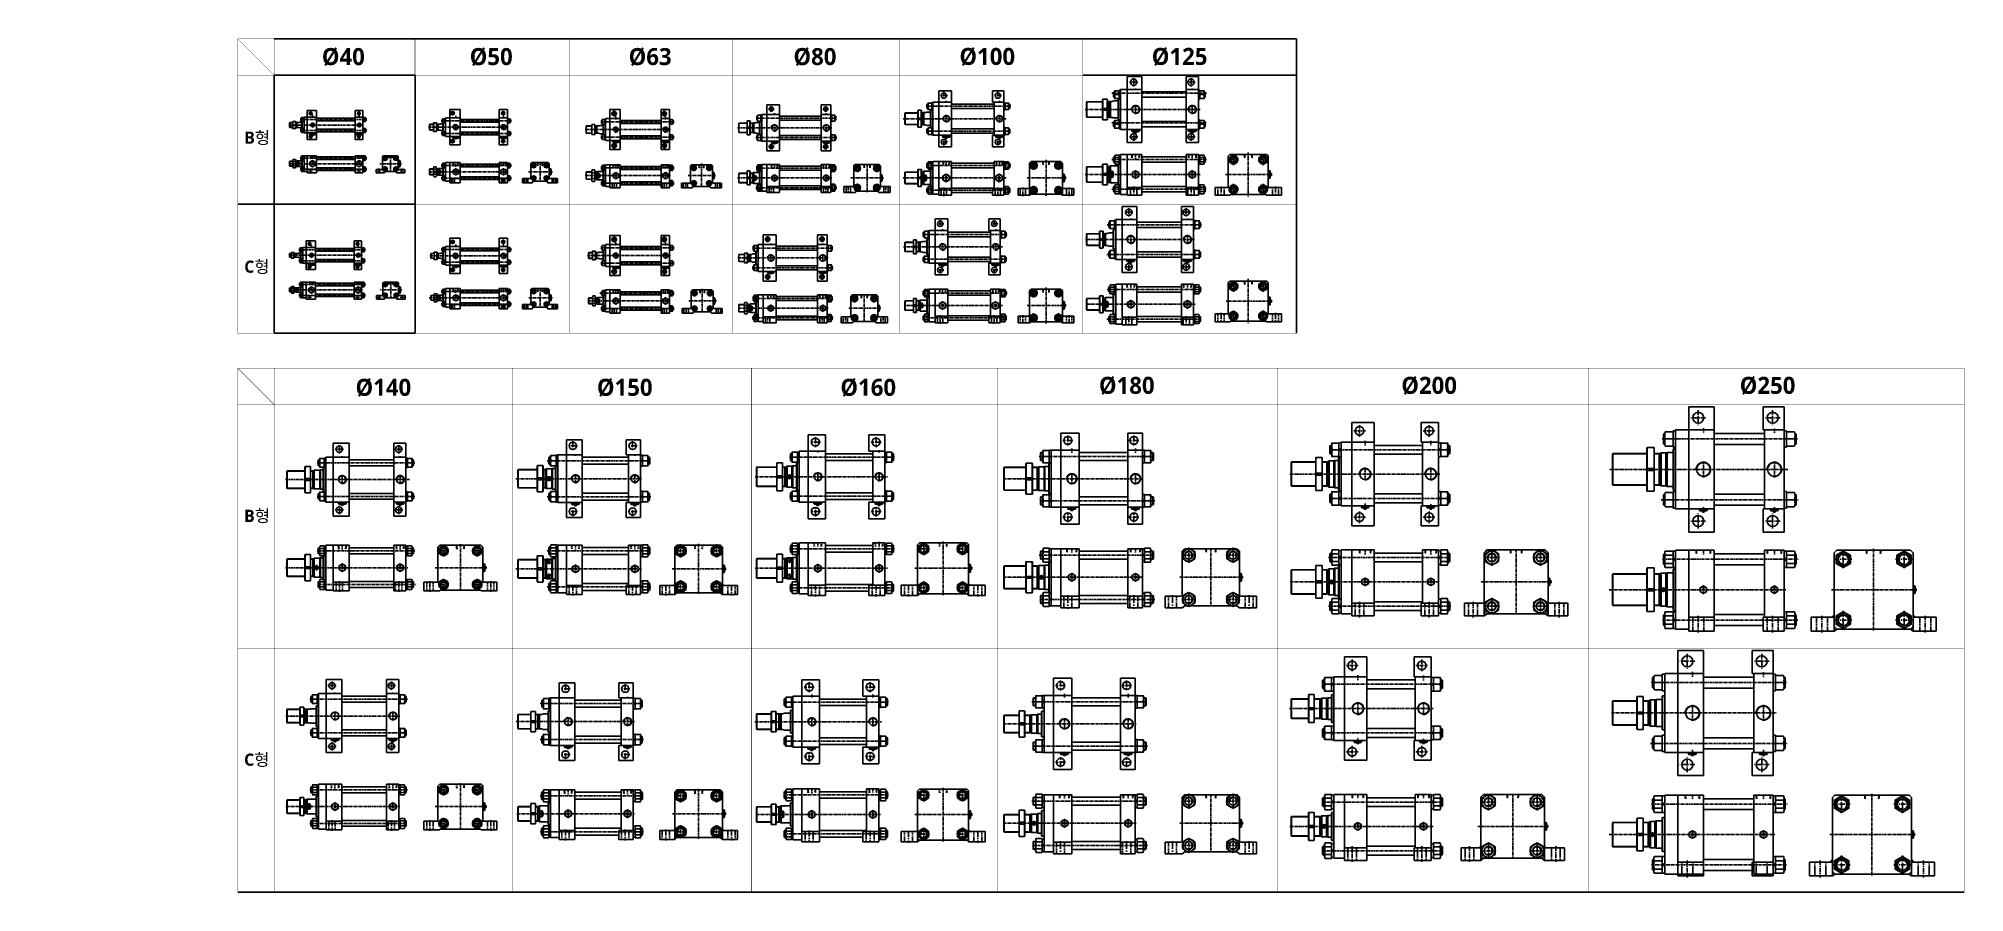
# Model space of a CAD drawing. Extents: x -819 to 7103, y -1 to 3511.
import ezdxf

# ---------------------------------------------------------------- set-up
doc = ezdxf.new("R2010")
doc.units = 0
doc.header["$LTSCALE"] = 10
doc.header["$MEASUREMENT"] = 0
for name, pattern in [('CENTER', [2, 1.25, -0.25, 0.25, -0.25]), ('CENTERX2', [4, 2.5, -0.5, 0.5, -0.5]), ('HIDDEN', [0.375, 0.25, -0.125]), ('HIDDENX2', [0.75, 0.5, -0.25])]:
    doc.linetypes.add(name, pattern=pattern)
doc.layers.get('0').update_dxf_attribs({"linetype": 'CONTINUOUS'})
for name, color, linetype in [('CEN', 1, 'CENTERX2'), ('CENTER', 1, 'CENTER'), ('DIM', 2, 'CONTINUOUS'), ('HID', 2, 'HIDDENX2'), ('ML', 7, 'CONTINUOUS'), ('THIN', 3, 'CONTINUOUS'), ('외형선', 3, 'CONTINUOUS')]:
    doc.layers.add(name, color=color, linetype=linetype)
doc.styles.add('GHS', font='romans', dxfattribs={"bigfont": 'ghs'})
doc.styles.add('문자', font='romans.shx')

msp = doc.modelspace()

# ---------------------------------------------------------------- texts
at = {"attachment_point": 1, "style": '문자'}
for s, width, gutter_width, heights, insert, char_height in [('{\\fMalgun Gothic|b1|i0|c129|p50;%%C40}', 124.533, 16, [-75.6], (346.1, 3471.7), 70), ('{\\fMalgun Gothic|b1|i0|c129|p50;%%C50}', 124.533, 16, [-75.6], (954.3, 3471.7), 70), ('{\\fMalgun Gothic|b1|i0|c129|p50;%%C63}', 124.533, 16, [-75.6], (1608.1, 3471.7), 70), ('{\\fMalgun Gothic|b1|i0|c129|p50;%%C80}', 124.533, 16, [-75.6], (2285.9, 3471.7), 70), ('{\\fMalgun Gothic|b1|i0|c129|p50;%%C100}', 124.533, 16, [-75.6], (2968.6, 3472.3), 70), ('{\\fMalgun Gothic|b1|i0|c129|p50;%%C125}', 124.533, 16, [-75.6], (3759.9, 3472.3), 70), ('{\\fMalgun Gothic|b1|i0|c129|p50;B형}', 655.383, 160, [-66.4], (26.9, 3128.1), 50), ('{\\fMalgun Gothic|b1|i0|c129|p50;C형}', 655.383, 160, [-66.4], (26.9, 2597.8), 50), ('{\\fMalgun Gothic|b1|i0|c129|p50;%%C140}', 124.533, 16, [-75.6], (484.7, 2111.6), 70), ('{\\fMalgun Gothic|b1|i0|c129|p50;%%C150}', 124.533, 16, [-75.6], (1477.6, 2111.6), 70), ('{\\fMalgun Gothic|b1|i0|c129|p50;%%C160}', 124.533, 16, [-75.6], (2479, 2111.6), 70), ('{\\fMalgun Gothic|b1|i0|c129|p50;%%C180}', 124.533, 16, [-75.6], (3542.6, 2119.7), 70), ('{\\fMalgun Gothic|b1|i0|c129|p50;%%C200}', 124.533, 16, [-75.6], (4786.3, 2119.7), 70), ('{\\fMalgun Gothic|b1|i0|c129|p50;%%C250}', 124.533, 16, [-75.6], (6178.3, 2119.7), 70), ('{\\fMalgun Gothic|b1|i0|c129|p50;B형}', 655.383, 160, [-66.4], (26.2, 1573), 50), ('{\\fMalgun Gothic|b1|i0|c129|p50;C형}', 655.383, 160, [-66.4], (26.2, 570.5), 50)]:
    msp.add_mtext_dynamic_manual_height_columns(s, width=width, gutter_width=gutter_width, heights=heights, dxfattribs=dict(at, insert=insert, char_height=char_height))
at = {"layer": 'ML', "color": 2, "insert": (-819.3, 74.1), "char_height": 3, "attachment_point": 7, "style": 'GHS'}
msp.add_mtext('\\A1;', dxfattribs=at)

# ---------------------------------------------------------------- hatches: boundary and pattern name
at = {"layer": 'ML'}
h = msp.add_hatch(color=256, dxfattribs=at)
h.paths.add_polyline_path([(3257.3, 2897.3), (3253.8, 2893.8), (3257.3, 2893.8)])
h.paths.add_polyline_path([(3263.8, 2870.3, -0.02515), (3257.3, 2876.8), (3257.3, 2866.8)])
h = msp.add_hatch(color=256, dxfattribs=at)
h.paths.add_polyline_path([(3392.3, 2897.3), (3392.3, 2893.8), (3395.8, 2893.8)])
h.paths.add_polyline_path([(3392.3, 2876.8, -0.02515), (3385.8, 2870.3), (3392.3, 2866.8)])
h = msp.add_hatch(color=256, dxfattribs=at)
h.paths.add_polyline_path([(3257.3, 2372.9), (3253.8, 2369.4), (3257.3, 2369.4)])
h.paths.add_polyline_path([(3263.8, 2345.9, -0.02515), (3257.3, 2352.4), (3257.3, 2342.4)])
h = msp.add_hatch(color=256, dxfattribs=at)
h.paths.add_polyline_path([(3392.3, 2372.9), (3392.3, 2369.4), (3395.8, 2369.4)])
h.paths.add_polyline_path([(3392.3, 2352.4, -0.02515), (3385.8, 2345.9), (3392.3, 2342.4)])
h = msp.add_hatch(color=256, dxfattribs=at)
h.paths.add_polyline_path([(1994, 1266), (1994, 1261), (1999, 1261)])
h.paths.add_polyline_path([(1994, 1240.8, -0.02356), (1985.2, 1232), (1994, 1224)])
h.paths.add_polyline_path([(1806.8, 1232, -0.02356), (1798, 1240.8), (1798, 1224)])
h.paths.add_polyline_path([(1798, 1266), (1793, 1261), (1798, 1261)])
h = msp.add_hatch(color=256, dxfattribs=at)
h.paths.add_polyline_path([(3006.6, 1267.4), (3006.6, 1262.4), (3011.6, 1262.4)])
h.paths.add_polyline_path([(3006.6, 1235.3, -0.019596), (2998.6, 1227.4), (3006.6, 1220.4)])
h.paths.add_polyline_path([(2804.5, 1227.4, -0.019596), (2796.6, 1235.3), (2796.6, 1220.4)])
h.paths.add_polyline_path([(2796.6, 1267.4), (2791.6, 1262.4), (2796.6, 1262.4)])
h = msp.add_hatch(color=256, dxfattribs=at)
h.paths.add_polyline_path([(5389.7, 1194.6), (5389.7, 1188.6), (5395.7, 1188.6)])
h.paths.add_polyline_path([(5389.7, 1156.9, -0.022376), (5378.5, 1145.6), (5389.7, 1136.6)])
h.paths.add_polyline_path([(5127.7, 1156.9), (5127.7, 1136.6), (5138.9, 1145.6, -0.022376)])
h.paths.add_polyline_path([(5127.7, 1194.6), (5121.7, 1188.6), (5127.7, 1188.6)])
h = msp.add_hatch(color=256, dxfattribs=at)
h.paths.add_polyline_path([(6891.6, 1141.3), (6891.6, 1131.3), (6901.6, 1131.3)])
h.paths.add_polyline_path([(6891.6, 1092.3, -0.01671), (6881.1, 1081.8), (6891.6, 1074.3)])
h.paths.add_polyline_path([(6577.1, 1081.8, -0.01671), (6566.6, 1092.3), (6566.6, 1074.3)])
h.paths.add_polyline_path([(6566.6, 1141.3), (6556.6, 1131.3), (6566.6, 1131.3)])
h = msp.add_hatch(color=256, dxfattribs=at)
h.paths.add_polyline_path([(1994, 258.9), (1994, 253.9), (1999, 253.9)])
h.paths.add_polyline_path([(1994, 233.7, -0.02356), (1985.2, 224.9), (1994, 216.9)])
h.paths.add_polyline_path([(1806.8, 224.9, -0.02356), (1798, 233.7), (1798, 216.9)])
h.paths.add_polyline_path([(1798, 258.9), (1793, 253.9), (1798, 253.9)])
h = msp.add_hatch(color=256, dxfattribs=at)
h.paths.add_polyline_path([(3006.6, 254.4), (3006.6, 249.4), (3011.6, 249.4)])
h.paths.add_polyline_path([(3006.6, 222.3, -0.019596), (2998.6, 214.4), (3006.6, 207.4)])
h.paths.add_polyline_path([(2804.5, 214.4, -0.019596), (2796.6, 222.3), (2796.6, 207.4)])
h.paths.add_polyline_path([(2796.6, 254.4), (2791.6, 249.4), (2796.6, 249.4)])
h = msp.add_hatch(color=256, dxfattribs=at)
h.paths.add_polyline_path([(5375.7, 189.1), (5375.7, 183.1), (5381.7, 183.1)])
h.paths.add_polyline_path([(5375.7, 151.3, -0.022376), (5364.4, 140.1), (5375.7, 131.1)])
h.paths.add_polyline_path([(5113.7, 151.3), (5113.7, 131.1), (5124.9, 140.1, -0.022376)])
h.paths.add_polyline_path([(5113.7, 189.1), (5107.7, 183.1), (5113.7, 183.1)])
h = msp.add_hatch(color=256, dxfattribs=at)
h.paths.add_polyline_path([(6884.8, 134.5), (6884.8, 124.5), (6894.8, 124.5)])
h.paths.add_polyline_path([(6884.8, 85.5, -0.01671), (6874.2, 75), (6884.8, 67.5)])
h.paths.add_polyline_path([(6570.3, 75, -0.01671), (6559.8, 85.5), (6559.8, 67.5)])
h.paths.add_polyline_path([(6559.8, 134.5), (6549.8, 124.5), (6559.8, 124.5)])

# ---------------------------------------------------------------- linework, layer by layer
at = {"color": 7, "linetype": 'Continuous'}
for p, q in [((295.4, 3116.4), (295.4, 3120.8)), ((295.4, 3120.8), (308.1, 3120.8)), ((296.1, 3122.8), (320.1, 3122.8)), ((296.1, 3120.8), (296.1, 3122.8)), ((298.6, 3115.4), (317.6, 3115.4)), ((301.7, 3116.4), (301.7, 3120.8)), ((305.1, 3112.9), (305.1, 3115.4)), ((308.1, 3120.8), (320.8, 3120.8)), ((311.1, 3112.9), (311.1, 3115.4)), ((314.4, 3116.4), (314.4, 3120.8)), ((320.1, 3120.8), (320.1, 3122.8)), ((320.8, 3116.4), (320.8, 3120.8)), ((487.4, 3116.4), (487.4, 3120.8)), ((487.4, 3120.8), (500.1, 3120.8)), ((488.1, 3122.8), (512.1, 3122.8)), ((488.1, 3120.8), (488.1, 3122.8)), ((490.6, 3115.4), (509.6, 3115.4)), ((493.7, 3116.4), (493.7, 3120.8)), ((497.1, 3112.9), (497.1, 3115.4)), ((500.1, 3120.8), (512.8, 3120.8)), ((503.1, 3112.9), (503.1, 3115.4)), ((506.4, 3116.4), (506.4, 3120.8)), ((512.1, 3120.8), (512.1, 3122.8)), ((512.8, 3116.4), (512.8, 3120.8)), ((884.4, 3102), (884.4, 3106.4)), ((884.4, 3106.4), (897.1, 3106.4)), ((885.1, 3108.4), (909.1, 3108.4)), ((885.1, 3106.4), (885.1, 3108.4)), ((887.6, 3101), (906.7, 3101)), ((890.8, 3102), (890.8, 3106.4)), ((894.1, 3098.5), (894.1, 3101)), ((897.1, 3106.4), (909.8, 3106.4)), ((900.1, 3098.5), (900.1, 3101)), ((903.5, 3102), (903.5, 3106.4)), ((909.1, 3106.4), (909.1, 3108.4)), ((909.8, 3102), (909.8, 3106.4)), ((1080.4, 3102), (1080.4, 3106.4)), ((1080.4, 3106.4), (1093.1, 3106.4)), ((1081.1, 3108.4), (1105.1, 3108.4)), ((1081.1, 3106.4), (1081.1, 3108.4)), ((1083.6, 3101), (1102.7, 3101)), ((1086.8, 3102), (1086.8, 3106.4)), ((1090.1, 3098.5), (1090.1, 3101)), ((1093.1, 3106.4), (1105.8, 3106.4)), ((1096.1, 3098.5), (1096.1, 3101)), ((1099.5, 3102), (1099.5, 3106.4)), ((1105.1, 3106.4), (1105.1, 3108.4)), ((1105.8, 3102), (1105.8, 3106.4)), ((1543.7, 3091.4), (1567.7, 3091.4)), ((1543.7, 3089.4), (1543.7, 3091.4)), ((1567.7, 3089.4), (1567.7, 3091.4)), ((1747.7, 3091.4), (1771.7, 3091.4)), ((1747.7, 3089.4), (1747.7, 3091.4)), ((1771.7, 3089.4), (1771.7, 3091.4)), ((2899, 3106.5), (2899, 3111.6)), ((2899, 3111.6), (2905.4, 3111.6)), ((2900, 3111.6), (2900, 3113.6)), ((2900, 3113.6), (2929.2, 3113.6)), ((2902.2, 3105.6), (2927, 3105.6)), ((2905.4, 3111.6), (2930.2, 3111.6)), ((2906.8, 3106.5), (2906.8, 3111.6)), ((2910.6, 3105.8), (2910.6, 3105.8)), ((2910.6, 3101.1), (2910.6, 3105.6)), ((2910.6, 3101.1), (2911.1, 3100.6)), ((2918.6, 3101.1), (2910.6, 3101.1)), ((2911.1, 3100.6), (2918.1, 3100.6)), ((2918.6, 3101.1), (2918.1, 3100.6)), ((2918.6, 3101.1), (2918.6, 3105.6)), ((2922.4, 3106.5), (2922.4, 3111.6)), ((2929.2, 3111.6), (2929.2, 3113.6)), ((2930.2, 3106.5), (2930.2, 3111.6)), ((3117.5, 3106.5), (3117.5, 3111.6)), ((3117.5, 3111.6), (3123.9, 3111.6)), ((3118.5, 3111.6), (3118.5, 3113.6)), ((3118.5, 3113.6), (3147.7, 3113.6)), ((3120.7, 3105.6), (3145.5, 3105.6)), ((3123.9, 3111.6), (3148.7, 3111.6)), ((3125.3, 3106.5), (3125.3, 3111.6)), ((3129.1, 3105.8), (3129.1, 3105.8)), ((3129.1, 3101.1), (3129.1, 3105.6)), ((3129.1, 3101.1), (3129.6, 3100.6)), ((3137.1, 3101.1), (3129.1, 3101.1)), ((3129.6, 3100.6), (3136.6, 3100.6)), ((3137.1, 3101.1), (3136.6, 3100.6)), ((3137.1, 3101.1), (3137.1, 3105.6)), ((3140.9, 3106.5), (3140.9, 3111.6)), ((3147.7, 3111.6), (3147.7, 3113.6)), ((3148.7, 3106.5), (3148.7, 3111.6)), ((3677.9, 3129.7), (3677.9, 3134.7)), ((3677.9, 3134.7), (3684.3, 3134.7)), ((3678.9, 3134.7), (3678.9, 3136.7)), ((3678.9, 3136.7), (3708.1, 3136.7)), ((3681.1, 3128.7), (3705.9, 3128.7)), ((3684.3, 3134.7), (3709.1, 3134.7)), ((3685.7, 3129.7), (3685.7, 3134.7)), ((3689.5, 3129), (3689.5, 3129)), ((3689.5, 3124.2), (3689.5, 3128.7)), ((3689.5, 3124.2), (3690, 3123.7)), ((3697.5, 3124.2), (3689.5, 3124.2)), ((3690, 3123.7), (3697, 3123.7)), ((3697.5, 3124.2), (3697, 3123.7)), ((3697.5, 3124.2), (3697.5, 3128.7)), ((3701.3, 3129.7), (3701.3, 3134.7)), ((3708.1, 3134.7), (3708.1, 3136.7)), ((3709.1, 3129.7), (3709.1, 3134.7)), ((3910.9, 3129.7), (3910.9, 3134.7)), ((3910.9, 3134.7), (3917.3, 3134.7)), ((3911.9, 3134.7), (3911.9, 3136.7)), ((3911.9, 3136.7), (3941.1, 3136.7)), ((3914.1, 3128.7), (3938.9, 3128.7)), ((3917.3, 3134.7), (3942.1, 3134.7)), ((3918.7, 3129.7), (3918.7, 3134.7)), ((3922.5, 3129), (3922.5, 3129)), ((3922.5, 3124.2), (3922.5, 3128.7)), ((3922.5, 3124.2), (3923, 3123.7)), ((3930.5, 3124.2), (3922.5, 3124.2)), ((3923, 3123.7), (3930, 3123.7)), ((3930.5, 3124.2), (3930, 3123.7)), ((3930.5, 3124.2), (3930.5, 3128.7)), ((3934.3, 3129.7), (3934.3, 3134.7)), ((3941.1, 3134.7), (3941.1, 3136.7)), ((3942.1, 3129.7), (3942.1, 3134.7)), ((1543, 3085), (1543, 3089.4)), ((1543, 3089.4), (1555.7, 3089.4)), ((1546.2, 3084), (1565.3, 3084)), ((1549.4, 3085), (1549.4, 3089.4)), ((1552.7, 3081.5), (1552.7, 3084)), ((1555.7, 3089.4), (1568.4, 3089.4)), ((1558.7, 3081.5), (1558.7, 3084)), ((1562.1, 3085), (1562.1, 3089.4)), ((1568.4, 3085), (1568.4, 3089.4)), ((1747, 3085), (1747, 3089.4)), ((1747, 3089.4), (1759.7, 3089.4)), ((1750.2, 3084), (1769.3, 3084)), ((1753.4, 3085), (1753.4, 3089.4)), ((1756.7, 3081.5), (1756.7, 3084)), ((1759.7, 3089.4), (1772.4, 3089.4)), ((1762.7, 3081.5), (1762.7, 3084)), ((1766.1, 3085), (1766.1, 3089.4)), ((1772.4, 3085), (1772.4, 3089.4)), ((2195, 3082.1), (2195, 3086.5)), ((2195, 3086.5), (2207.7, 3086.5)), ((2195.7, 3088.5), (2219.7, 3088.5)), ((2195.7, 3086.5), (2195.7, 3088.5)), ((2198.2, 3081.1), (2217.2, 3081.1)), ((2201.4, 3082.1), (2201.4, 3086.5)), ((2204.7, 3078.6), (2204.7, 3081.1)), ((2207.7, 3086.5), (2220.4, 3086.5)), ((2210.7, 3078.6), (2210.7, 3081.1)), ((2214.1, 3082.1), (2214.1, 3086.5)), ((2219.7, 3086.5), (2219.7, 3088.5)), ((2220.4, 3082.1), (2220.4, 3086.5)), ((2408.5, 3082.1), (2408.5, 3086.5)), ((2408.5, 3086.5), (2421.2, 3086.5)), ((2409.2, 3088.5), (2433.2, 3088.5)), ((2409.2, 3086.5), (2409.2, 3088.5)), ((2411.7, 3081.1), (2430.7, 3081.1)), ((2414.9, 3082.1), (2414.9, 3086.5)), ((2418.2, 3078.6), (2418.2, 3081.1)), ((2421.2, 3086.5), (2433.9, 3086.5)), ((2424.2, 3078.6), (2424.2, 3081.1)), ((2427.6, 3082.1), (2427.6, 3086.5)), ((2433.2, 3086.5), (2433.2, 3088.5)), ((2433.9, 3082.1), (2433.9, 3086.5)), ((660.7, 2984.3), (660.7, 3008.3)), ((662.7, 3008.3), (660.7, 3008.3)), ((662.7, 2984.3), (660.7, 2984.3)), ((667.2, 3009), (662.7, 3009)), ((662.7, 2996.3), (662.7, 3009)), ((667.2, 3002.7), (662.7, 3002.7)), ((662.7, 2983.6), (662.7, 2996.3)), ((667.2, 2990), (662.7, 2990)), ((667.2, 2983.6), (662.7, 2983.6)), ((668.1, 2986.8), (668.1, 3005.8)), ((670.6, 2999.3), (668.1, 2999.3)), ((670.6, 2993.3), (668.1, 2993.3)), ((1281.5, 2950.8), (1281.5, 2974.8)), ((1283.5, 2974.8), (1281.5, 2974.8)), ((1283.5, 2950.8), (1281.5, 2950.8)), ((1287.9, 2975.5), (1283.5, 2975.5)), ((1283.5, 2962.8), (1283.5, 2975.5)), ((1287.9, 2969.2), (1283.5, 2969.2)), ((1283.5, 2950.1), (1283.5, 2962.8)), ((1287.9, 2956.5), (1283.5, 2956.5)), ((1287.9, 2950.1), (1283.5, 2950.1)), ((1288.9, 2953.3), (1288.9, 2972.3)), ((1291.4, 2965.8), (1288.9, 2965.8)), ((1291.4, 2959.8), (1288.9, 2959.8)), ((1952.7, 2935.1), (1952.7, 2959.1)), ((1954.7, 2959.1), (1952.7, 2959.1)), ((1954.7, 2935.1), (1952.7, 2935.1)), ((1959.1, 2959.8), (1954.7, 2959.8)), ((1954.7, 2947.1), (1954.7, 2959.8)), ((1959.1, 2953.5), (1954.7, 2953.5)), ((1954.7, 2934.4), (1954.7, 2947.1)), ((1959.1, 2940.8), (1954.7, 2940.8)), ((1959.1, 2934.4), (1954.7, 2934.4)), ((1960.1, 2937.6), (1960.1, 2956.7)), ((1962.6, 2950.1), (1960.1, 2950.1)), ((1962.6, 2944.1), (1960.1, 2944.1)), ((2643.8, 2925.6), (2643.8, 2949.6)), ((2645.8, 2949.6), (2643.8, 2949.6)), ((2650.2, 2950.3), (2645.8, 2950.3)), ((2645.8, 2937.6), (2645.8, 2950.3)), ((2650.2, 2943.9), (2645.8, 2943.9)), ((2645.8, 2924.9), (2645.8, 2937.6)), ((2650.2, 2931.2), (2645.8, 2931.2)), ((2651.2, 2928), (2651.2, 2947.1)), ((2653.7, 2940.6), (2651.2, 2940.6)), ((2653.7, 2934.6), (2651.2, 2934.6)), ((3392.3, 2923.2), (3392.3, 2952.4)), ((3394.3, 2952.4), (3392.3, 2952.4)), ((3399.3, 2953.4), (3394.3, 2953.4)), ((3394.3, 2928.5), (3394.3, 2953.4)), ((3399.3, 2945.6), (3394.3, 2945.6)), ((3400, 2933.8), (3400, 2933.8)), ((3400.3, 2925.4), (3400.3, 2950.2)), ((3404.8, 2941.8), (3400.3, 2941.8)), ((3404.8, 2933.8), (3400.3, 2933.8)), ((3404.8, 2941.8), (3405.3, 2941.3)), ((3404.8, 2941.8), (3404.8, 2933.8)), ((3404.8, 2933.8), (3405.3, 2934.3)), ((3405.3, 2934.3), (3405.3, 2941.3)), ((4239.3, 2937.3), (4239.3, 2966.5)), ((4241.3, 2966.5), (4239.3, 2966.5)), ((4241.3, 2937.3), (4239.3, 2937.3)), ((4246.3, 2967.5), (4241.3, 2967.5)), ((4241.3, 2942.6), (4241.3, 2967.5)), ((4246.3, 2959.7), (4241.3, 2959.7)), ((4246.3, 2944.1), (4241.3, 2944.1)), ((4241.3, 2936.3), (4241.3, 2942.6)), ((4246.3, 2936.3), (4241.3, 2936.3)), ((4247.1, 2947.9), (4247.1, 2947.9)), ((4247.3, 2939.5), (4247.3, 2964.3)), ((4251.8, 2955.9), (4247.3, 2955.9)), ((4251.8, 2947.9), (4247.3, 2947.9)), ((4251.8, 2955.9), (4252.3, 2955.4)), ((4251.8, 2955.9), (4251.8, 2947.9)), ((4251.8, 2947.9), (4252.3, 2948.4)), ((4252.3, 2948.4), (4252.3, 2955.4)), ((2645.8, 2925.6), (2643.8, 2925.6)), ((2650.2, 2924.9), (2645.8, 2924.9)), ((3394.3, 2923.2), (3392.3, 2923.2)), ((3399.3, 2930), (3394.3, 2930)), ((3394.3, 2922.2), (3394.3, 2928.5)), ((3399.3, 2922.2), (3394.3, 2922.2)), ((290.4, 2580.6), (290.4, 2585)), ((290.4, 2585), (303.1, 2585)), ((291.1, 2587), (315.1, 2587)), ((291.1, 2585), (291.1, 2587)), ((293.6, 2579.6), (312.6, 2579.6)), ((296.7, 2580.6), (296.7, 2585)), ((300.1, 2577.1), (300.1, 2579.6)), ((303.1, 2585), (315.8, 2585)), ((306.1, 2577.1), (306.1, 2579.6)), ((309.4, 2580.6), (309.4, 2585)), ((315.1, 2585), (315.1, 2587)), ((315.8, 2580.6), (315.8, 2585)), ((482.4, 2580.6), (482.4, 2585)), ((482.4, 2585), (495.1, 2585)), ((483.1, 2587), (507.1, 2587)), ((483.1, 2585), (483.1, 2587)), ((485.6, 2579.6), (504.6, 2579.6)), ((488.7, 2580.6), (488.7, 2585)), ((492.1, 2577.1), (492.1, 2579.6)), ((495.1, 2585), (507.8, 2585)), ((498.1, 2577.1), (498.1, 2579.6)), ((501.4, 2580.6), (501.4, 2585)), ((507.1, 2585), (507.1, 2587)), ((507.8, 2580.6), (507.8, 2585)), ((884.4, 2572.8), (884.4, 2577.2)), ((884.4, 2577.2), (897.1, 2577.2)), ((885.1, 2579.2), (909.1, 2579.2)), ((885.1, 2577.2), (885.1, 2579.2)), ((887.6, 2571.8), (906.7, 2571.8)), ((890.8, 2572.8), (890.8, 2577.2)), ((894.1, 2569.3), (894.1, 2571.8)), ((897.1, 2577.2), (909.8, 2577.2)), ((900.1, 2569.3), (900.1, 2571.8)), ((903.5, 2572.8), (903.5, 2577.2)), ((909.1, 2577.2), (909.1, 2579.2)), ((909.8, 2572.8), (909.8, 2577.2)), ((1080.4, 2572.8), (1080.4, 2577.2)), ((1080.4, 2577.2), (1093.1, 2577.2)), ((1081.1, 2579.2), (1105.1, 2579.2)), ((1081.1, 2577.2), (1081.1, 2579.2)), ((1083.6, 2571.8), (1102.7, 2571.8)), ((1086.8, 2572.8), (1086.8, 2577.2)), ((1090.1, 2569.3), (1090.1, 2571.8)), ((1093.1, 2577.2), (1105.8, 2577.2)), ((1096.1, 2569.3), (1096.1, 2571.8)), ((1099.5, 2572.8), (1099.5, 2577.2)), ((1105.1, 2577.2), (1105.1, 2579.2)), ((1105.8, 2572.8), (1105.8, 2577.2)), ((1543, 2567), (1543, 2571.4)), ((1543, 2571.4), (1555.7, 2571.4)), ((1543.7, 2573.4), (1567.7, 2573.4)), ((1543.7, 2571.4), (1543.7, 2573.4)), ((1546.2, 2566), (1565.3, 2566)), ((1549.4, 2567), (1549.4, 2571.4)), ((1552.7, 2563.5), (1552.7, 2566)), ((1555.7, 2571.4), (1568.4, 2571.4)), ((1558.7, 2563.5), (1558.7, 2566)), ((1562.1, 2567), (1562.1, 2571.4)), ((1567.7, 2571.4), (1567.7, 2573.4)), ((1568.4, 2567), (1568.4, 2571.4)), ((1747, 2567), (1747, 2571.4)), ((1747, 2571.4), (1759.7, 2571.4)), ((1747.7, 2573.4), (1771.7, 2573.4)), ((1747.7, 2571.4), (1747.7, 2573.4)), ((1750.2, 2566), (1769.3, 2566)), ((1753.4, 2567), (1753.4, 2571.4)), ((1756.7, 2563.5), (1756.7, 2566)), ((1759.7, 2571.4), (1772.4, 2571.4)), ((1762.7, 2563.5), (1762.7, 2566)), ((1766.1, 2567), (1766.1, 2571.4)), ((1771.7, 2571.4), (1771.7, 2573.4)), ((1772.4, 2567), (1772.4, 2571.4)), ((2180, 2547), (2180, 2551.4)), ((2180, 2551.4), (2192.7, 2551.4)), ((2180.7, 2553.4), (2204.7, 2553.4)), ((2180.7, 2551.4), (2180.7, 2553.4)), ((2183.2, 2546), (2202.2, 2546)), ((2186.4, 2547), (2186.4, 2551.4)), ((2189.7, 2543.5), (2189.7, 2546)), ((2192.7, 2551.4), (2205.4, 2551.4)), ((2195.7, 2543.5), (2195.7, 2546)), ((2199.1, 2547), (2199.1, 2551.4)), ((2204.7, 2551.4), (2204.7, 2553.4)), ((2205.4, 2547), (2205.4, 2551.4)), ((2393.5, 2547), (2393.5, 2551.4)), ((2393.5, 2551.4), (2406.2, 2551.4)), ((2394.2, 2553.4), (2418.2, 2553.4)), ((2394.2, 2551.4), (2394.2, 2553.4)), ((2396.7, 2546), (2415.7, 2546)), ((2399.9, 2547), (2399.9, 2551.4)), ((2403.2, 2543.5), (2403.2, 2546)), ((2406.2, 2551.4), (2418.9, 2551.4)), ((2409.2, 2543.5), (2409.2, 2546)), ((2412.6, 2547), (2412.6, 2551.4)), ((2418.2, 2551.4), (2418.2, 2553.4)), ((2418.9, 2547), (2418.9, 2551.4)), ((2884, 2579.6), (2884, 2584.6)), ((2884, 2584.6), (2890.4, 2584.6)), ((2885, 2584.6), (2885, 2586.6)), ((2885, 2586.6), (2914.2, 2586.6)), ((2887.2, 2578.6), (2912, 2578.6)), ((2890.4, 2584.6), (2915.2, 2584.6)), ((2891.8, 2579.6), (2891.8, 2584.6)), ((2895.6, 2578.8), (2895.6, 2578.8)), ((2895.6, 2574.1), (2895.6, 2578.6)), ((2895.6, 2574.1), (2896.1, 2573.6)), ((2903.6, 2574.1), (2895.6, 2574.1)), ((2896.1, 2573.6), (2903.1, 2573.6)), ((2903.6, 2574.1), (2903.1, 2573.6)), ((2903.6, 2574.1), (2903.6, 2578.6)), ((2907.4, 2579.6), (2907.4, 2584.6)), ((2914.2, 2584.6), (2914.2, 2586.6)), ((2915.2, 2579.6), (2915.2, 2584.6)), ((3102.5, 2579.6), (3102.5, 2584.6)), ((3102.5, 2584.6), (3108.9, 2584.6)), ((3103.5, 2584.6), (3103.5, 2586.6)), ((3103.5, 2586.6), (3132.7, 2586.6)), ((3105.7, 2578.6), (3130.5, 2578.6)), ((3108.9, 2584.6), (3133.7, 2584.6)), ((3110.3, 2579.6), (3110.3, 2584.6)), ((3114.1, 2578.8), (3114.1, 2578.8)), ((3114.1, 2574.1), (3114.1, 2578.6)), ((3114.1, 2574.1), (3114.6, 2573.6)), ((3122.1, 2574.1), (3114.1, 2574.1)), ((3114.6, 2573.6), (3121.6, 2573.6)), ((3122.1, 2574.1), (3121.6, 2573.6)), ((3122.1, 2574.1), (3122.1, 2578.6)), ((3125.9, 2579.6), (3125.9, 2584.6)), ((3132.7, 2584.6), (3132.7, 2586.6)), ((3133.7, 2579.6), (3133.7, 2584.6)), ((3657.9, 2594.8), (3657.9, 2599.8)), ((3657.9, 2599.8), (3664.3, 2599.8)), ((3658.9, 2599.8), (3658.9, 2601.8)), ((3658.9, 2601.8), (3688.1, 2601.8)), ((3661.1, 2593.8), (3685.9, 2593.8)), ((3664.3, 2599.8), (3689.1, 2599.8)), ((3665.7, 2594.8), (3665.7, 2599.8)), ((3669.5, 2594), (3669.5, 2594.1)), ((3669.5, 2589.3), (3669.5, 2593.8)), ((3669.5, 2589.3), (3670, 2588.8)), ((3677.5, 2589.3), (3669.5, 2589.3)), ((3670, 2588.8), (3677, 2588.8)), ((3677.5, 2589.3), (3677, 2588.8)), ((3677.5, 2589.3), (3677.5, 2593.8)), ((3681.3, 2594.8), (3681.3, 2599.8)), ((3688.1, 2599.8), (3688.1, 2601.8)), ((3689.1, 2594.8), (3689.1, 2599.8)), ((3890.9, 2594.8), (3890.9, 2599.8)), ((3890.9, 2599.8), (3897.3, 2599.8)), ((3891.9, 2599.8), (3891.9, 2601.8)), ((3891.9, 2601.8), (3921.1, 2601.8)), ((3894.1, 2593.8), (3918.9, 2593.8)), ((3897.3, 2599.8), (3922.1, 2599.8)), ((3898.7, 2594.8), (3898.7, 2599.8)), ((3902.5, 2594), (3902.5, 2594.1)), ((3902.5, 2589.3), (3902.5, 2593.8)), ((3902.5, 2589.3), (3903, 2588.8)), ((3910.5, 2589.3), (3902.5, 2589.3)), ((3903, 2588.8), (3910, 2588.8)), ((3910.5, 2589.3), (3910, 2588.8)), ((3910.5, 2589.3), (3910.5, 2593.8)), ((3914.3, 2594.8), (3914.3, 2599.8)), ((3921.1, 2599.8), (3921.1, 2601.8)), ((3922.1, 2594.8), (3922.1, 2599.8)), ((661.8, 2465.1), (661.8, 2489.1)), ((663.8, 2489.1), (661.8, 2489.1)), ((663.8, 2465.1), (661.8, 2465.1)), ((668.2, 2489.8), (663.8, 2489.8)), ((663.8, 2477.1), (663.8, 2489.8)), ((668.2, 2483.5), (663.8, 2483.5)), ((663.8, 2464.4), (663.8, 2477.1)), ((668.2, 2470.8), (663.8, 2470.8)), ((668.2, 2464.4), (663.8, 2464.4)), ((669.2, 2467.6), (669.2, 2486.6)), ((671.7, 2480.1), (669.2, 2480.1)), ((671.7, 2474.1), (669.2, 2474.1)), ((1281.5, 2432.7), (1281.5, 2456.7)), ((1283.5, 2456.7), (1281.5, 2456.7)), ((1287.9, 2457.4), (1283.5, 2457.4)), ((1283.5, 2444.7), (1283.5, 2457.4)), ((1283.5, 2432.7), (1281.5, 2432.7)), ((1287.9, 2451.1), (1283.5, 2451.1)), ((1283.5, 2432), (1283.5, 2444.7)), ((1287.9, 2438.4), (1283.5, 2438.4)), ((1287.9, 2432), (1283.5, 2432)), ((1288.9, 2435.2), (1288.9, 2454.2)), ((1291.4, 2447.7), (1288.9, 2447.7)), ((1291.4, 2441.7), (1288.9, 2441.7)), ((1955.7, 2419.9), (1955.7, 2443.9)), ((1957.7, 2443.9), (1955.7, 2443.9)), ((1957.7, 2419.9), (1955.7, 2419.9)), ((1962.1, 2444.6), (1957.7, 2444.6)), ((1957.7, 2431.9), (1957.7, 2444.6)), ((1962.1, 2438.2), (1957.7, 2438.2)), ((1957.7, 2419.2), (1957.7, 2431.9)), ((1962.1, 2425.5), (1957.7, 2425.5)), ((1962.1, 2419.2), (1957.7, 2419.2)), ((1963.1, 2422.4), (1963.1, 2441.4)), ((1965.6, 2434.9), (1963.1, 2434.9)), ((1965.6, 2428.9), (1963.1, 2428.9)), ((2632.4, 2389.8), (2632.4, 2413.8)), ((2634.4, 2413.8), (2632.4, 2413.8)), ((2634.4, 2389.8), (2632.4, 2389.8)), ((2638.8, 2414.5), (2634.4, 2414.5)), ((2634.4, 2401.8), (2634.4, 2414.5)), ((2638.8, 2408.2), (2634.4, 2408.2)), ((2634.4, 2389.1), (2634.4, 2401.8)), ((2638.8, 2395.5), (2634.4, 2395.5)), ((2638.8, 2389.1), (2634.4, 2389.1)), ((2639.8, 2392.3), (2639.8, 2411.3)), ((2642.3, 2404.8), (2639.8, 2404.8)), ((2642.3, 2398.8), (2639.8, 2398.8)), ((3392.3, 2398.8), (3392.3, 2428)), ((3394.3, 2428), (3392.3, 2428)), ((3394.3, 2398.8), (3392.3, 2398.8)), ((3399.3, 2429), (3394.3, 2429)), ((3394.3, 2404.2), (3394.3, 2429)), ((3399.3, 2421.2), (3394.3, 2421.2)), ((3399.3, 2405.6), (3394.3, 2405.6)), ((3394.3, 2397.8), (3394.3, 2404.2)), ((3399.3, 2397.8), (3394.3, 2397.8)), ((3400, 2409.4), (3400, 2409.4)), ((3400.3, 2401), (3400.3, 2425.8)), ((3404.8, 2417.4), (3400.3, 2417.4)), ((3404.8, 2409.4), (3400.3, 2409.4)), ((3404.8, 2417.4), (3405.3, 2416.9)), ((3404.8, 2417.4), (3404.8, 2409.4)), ((3404.8, 2409.4), (3405.3, 2409.9)), ((3405.3, 2409.9), (3405.3, 2416.9)), ((4239.3, 2416.7), (4239.3, 2445.9)), ((4241.3, 2445.9), (4239.3, 2445.9)), ((4241.3, 2416.7), (4239.3, 2416.7)), ((4246.3, 2446.9), (4241.3, 2446.9)), ((4241.3, 2422.1), (4241.3, 2446.9)), ((4246.3, 2439.1), (4241.3, 2439.1)), ((4246.3, 2423.5), (4241.3, 2423.5)), ((4241.3, 2415.7), (4241.3, 2422.1)), ((4246.3, 2415.7), (4241.3, 2415.7)), ((4247.1, 2427.3), (4247.1, 2427.3)), ((4247.3, 2418.9), (4247.3, 2443.7)), ((4251.8, 2435.3), (4247.3, 2435.3)), ((4251.8, 2427.3), (4247.3, 2427.3)), ((4251.8, 2435.3), (4252.3, 2434.8)), ((4251.8, 2435.3), (4251.8, 2427.3)), ((4251.8, 2427.3), (4252.3, 2427.8)), ((4252.3, 2427.8), (4252.3, 2434.8)), ((414.6, 1597.5), (414.6, 1602.6)), ((414.6, 1602.6), (420.9, 1602.6)), ((415.6, 1602.6), (415.6, 1604.6)), ((415.6, 1604.6), (444.8, 1604.6)), ((417.8, 1596.6), (442.6, 1596.6)), ((420.9, 1602.6), (445.8, 1602.6)), ((422.4, 1597.5), (422.4, 1602.6)), ((426.2, 1596.8), (426.2, 1596.8)), ((426.2, 1592.1), (426.2, 1596.6)), ((426.2, 1592.1), (426.7, 1591.6)), ((434.2, 1592.1), (426.2, 1592.1)), ((426.7, 1591.6), (433.7, 1591.6)), ((434.2, 1592.1), (433.7, 1591.6)), ((434.2, 1592.1), (434.2, 1596.6)), ((438, 1597.5), (438, 1602.6)), ((444.8, 1602.6), (444.8, 1604.6)), ((445.8, 1597.5), (445.8, 1602.6)), ((652.6, 1597.5), (652.6, 1602.6)), ((652.6, 1602.6), (658.9, 1602.6)), ((653.6, 1602.6), (653.6, 1604.6)), ((653.6, 1604.6), (682.8, 1604.6)), ((655.8, 1596.6), (680.6, 1596.6)), ((658.9, 1602.6), (683.8, 1602.6)), ((660.4, 1597.5), (660.4, 1602.6)), ((664.2, 1596.8), (664.2, 1596.8)), ((664.2, 1592.1), (664.2, 1596.6)), ((664.2, 1592.1), (664.7, 1591.6)), ((672.2, 1592.1), (664.2, 1592.1)), ((664.7, 1591.6), (671.7, 1591.6)), ((672.2, 1592.1), (671.7, 1591.6)), ((672.2, 1592.1), (672.2, 1596.6)), ((676, 1597.5), (676, 1602.6)), ((682.8, 1602.6), (682.8, 1604.6)), ((683.8, 1597.5), (683.8, 1602.6)), ((1373.7, 1595.8), (1373.7, 1600.8)), ((1373.7, 1600.8), (1380, 1600.8)), ((1374.7, 1600.8), (1374.7, 1602.8)), ((1374.7, 1602.8), (1403.9, 1602.8)), ((1376.9, 1594.8), (1401.7, 1594.8)), ((1380, 1600.8), (1404.9, 1600.8)), ((1381.5, 1595.8), (1381.5, 1600.8)), ((1385.3, 1595.1), (1385.3, 1595.1)), ((1385.3, 1590.3), (1385.3, 1594.8)), ((1385.3, 1590.3), (1385.8, 1589.8)), ((1393.3, 1590.3), (1385.3, 1590.3)), ((1385.8, 1589.8), (1392.8, 1589.8)), ((1393.3, 1590.3), (1392.8, 1589.8)), ((1393.3, 1590.3), (1393.3, 1594.8)), ((1397.1, 1595.8), (1397.1, 1600.8)), ((1403.9, 1600.8), (1403.9, 1602.8)), ((1404.9, 1595.8), (1404.9, 1600.8)), ((1617.7, 1595.8), (1617.7, 1600.8)), ((1617.7, 1600.8), (1624, 1600.8)), ((1618.7, 1600.8), (1618.7, 1602.8)), ((1618.7, 1602.8), (1647.9, 1602.8)), ((1620.9, 1594.8), (1645.7, 1594.8)), ((1624, 1600.8), (1648.9, 1600.8)), ((1625.5, 1595.8), (1625.5, 1600.8)), ((1629.3, 1595.1), (1629.3, 1595.1)), ((1629.3, 1590.3), (1629.3, 1594.8)), ((1629.3, 1590.3), (1629.8, 1589.8)), ((1637.3, 1590.3), (1629.3, 1590.3)), ((1629.8, 1589.8), (1636.8, 1589.8)), ((1637.3, 1590.3), (1636.8, 1589.8)), ((1637.3, 1590.3), (1637.3, 1594.8)), ((1641.1, 1595.8), (1641.1, 1600.8)), ((1647.9, 1600.8), (1647.9, 1602.8)), ((1648.9, 1595.8), (1648.9, 1600.8)), ((2370.5, 1596.9), (2370.5, 1601.9)), ((2370.5, 1601.9), (2376.8, 1601.9)), ((2371.5, 1601.9), (2371.5, 1603.9)), ((2371.5, 1603.9), (2400.7, 1603.9)), ((2373.7, 1595.9), (2398.5, 1595.9)), ((2376.8, 1601.9), (2401.7, 1601.9)), ((2378.3, 1596.9), (2378.3, 1601.9)), ((2382.1, 1596.1), (2382.1, 1596.1)), ((2382.1, 1591.4), (2382.1, 1595.9)), ((2382.1, 1591.4), (2382.6, 1590.9)), ((2390.1, 1591.4), (2382.1, 1591.4)), ((2382.6, 1590.9), (2389.6, 1590.9)), ((2390.1, 1591.4), (2389.6, 1590.9)), ((2390.1, 1591.4), (2390.1, 1595.9)), ((2393.9, 1596.9), (2393.9, 1601.9)), ((2400.7, 1601.9), (2400.7, 1603.9)), ((2401.7, 1596.9), (2401.7, 1601.9)), ((2622.5, 1596.9), (2622.5, 1601.9)), ((2622.5, 1601.9), (2628.8, 1601.9)), ((2623.5, 1601.9), (2623.5, 1603.9)), ((2623.5, 1603.9), (2652.7, 1603.9)), ((2625.7, 1595.9), (2650.5, 1595.9)), ((2628.8, 1601.9), (2653.7, 1601.9)), ((2630.3, 1596.9), (2630.3, 1601.9)), ((2634.1, 1596.1), (2634.1, 1596.1)), ((2634.1, 1591.4), (2634.1, 1595.9)), ((2634.1, 1591.4), (2634.6, 1590.9)), ((2642.1, 1591.4), (2634.1, 1591.4)), ((2634.6, 1590.9), (2641.6, 1590.9)), ((2642.1, 1591.4), (2641.6, 1590.9)), ((2642.1, 1591.4), (2642.1, 1595.9)), ((2645.9, 1596.9), (2645.9, 1601.9)), ((2652.7, 1601.9), (2652.7, 1603.9)), ((2653.7, 1596.9), (2653.7, 1601.9)), ((4621.9, 1581.9), (4621.9, 1586.9)), ((4621.9, 1586.9), (4628.3, 1586.9)), ((4622.9, 1586.9), (4622.9, 1588.9)), ((4622.9, 1588.9), (4652.1, 1588.9)), ((4628.3, 1586.9), (4653.1, 1586.9)), ((4629.7, 1581.9), (4629.7, 1586.9)), ((4645.3, 1581.9), (4645.3, 1586.9)), ((4652.1, 1586.9), (4652.1, 1588.9)), ((4653.1, 1581.9), (4653.1, 1586.9)), ((4891.9, 1581.9), (4891.9, 1586.9)), ((4891.9, 1586.9), (4898.3, 1586.9)), ((4892.9, 1586.9), (4892.9, 1588.9)), ((4892.9, 1588.9), (4922.1, 1588.9)), ((4898.3, 1586.9), (4923.1, 1586.9)), ((4899.7, 1581.9), (4899.7, 1586.9)), ((4915.3, 1581.9), (4915.3, 1586.9)), ((4922.1, 1586.9), (4922.1, 1588.9)), ((4923.1, 1581.9), (4923.1, 1586.9)), ((3415, 1576.2), (3415, 1581.2)), ((3415, 1581.2), (3421.3, 1581.2)), ((3416, 1581.2), (3416, 1583.2)), ((3416, 1583.2), (3445.2, 1583.2)), ((3418.2, 1575.2), (3443, 1575.2)), ((3421.3, 1581.2), (3446.2, 1581.2)), ((3422.8, 1576.2), (3422.8, 1581.2)), ((3426.6, 1575.4), (3426.6, 1575.4)), ((3426.6, 1570.7), (3426.6, 1575.2)), ((3426.6, 1570.7), (3427.1, 1570.2)), ((3434.6, 1570.7), (3426.6, 1570.7)), ((3427.1, 1570.2), (3434.1, 1570.2)), ((3434.6, 1570.7), (3434.1, 1570.2)), ((3434.6, 1570.7), (3434.6, 1575.2)), ((3438.4, 1576.2), (3438.4, 1581.2)), ((3445.2, 1581.2), (3445.2, 1583.2)), ((3446.2, 1576.2), (3446.2, 1581.2)), ((3677, 1576.2), (3677, 1581.2)), ((3677, 1581.2), (3683.3, 1581.2)), ((3678, 1581.2), (3678, 1583.2)), ((3678, 1583.2), (3707.2, 1583.2)), ((3680.2, 1575.2), (3705, 1575.2)), ((3683.3, 1581.2), (3708.2, 1581.2)), ((3684.8, 1576.2), (3684.8, 1581.2)), ((3688.6, 1575.4), (3688.6, 1575.4)), ((3688.6, 1570.7), (3688.6, 1575.2)), ((3688.6, 1570.7), (3689.1, 1570.2)), ((3696.6, 1570.7), (3688.6, 1570.7)), ((3689.1, 1570.2), (3696.1, 1570.2)), ((3696.6, 1570.7), (3696.1, 1570.2)), ((3696.6, 1570.7), (3696.6, 1575.2)), ((3700.4, 1576.2), (3700.4, 1581.2)), ((3707.2, 1581.2), (3707.2, 1583.2)), ((3708.2, 1576.2), (3708.2, 1581.2)), ((4625.1, 1580.9), (4649.9, 1580.9)), ((4633.5, 1581.1), (4633.5, 1581.1)), ((4633.5, 1576.4), (4633.5, 1580.9)), ((4633.5, 1576.4), (4634, 1575.9)), ((4641.5, 1576.4), (4633.5, 1576.4)), ((4634, 1575.9), (4641, 1575.9)), ((4641.5, 1576.4), (4641, 1575.9)), ((4641.5, 1576.4), (4641.5, 1580.9)), ((4895.1, 1580.9), (4919.9, 1580.9)), ((4903.5, 1581.1), (4903.5, 1581.1)), ((4903.5, 1576.4), (4903.5, 1580.9)), ((4903.5, 1576.4), (4904, 1575.9)), ((4911.5, 1576.4), (4903.5, 1576.4)), ((4904, 1575.9), (4911, 1575.9)), ((4911.5, 1576.4), (4911, 1575.9)), ((4911.5, 1576.4), (4911.5, 1580.9)), ((6013.1, 1569.6), (6013.1, 1574.6)), ((6013.1, 1574.6), (6019.4, 1574.6)), ((6014.1, 1574.6), (6014.1, 1576.6)), ((6014.1, 1576.6), (6043.3, 1576.6)), ((6016.3, 1568.6), (6041.1, 1568.6)), ((6019.4, 1574.6), (6044.3, 1574.6)), ((6020.9, 1569.6), (6020.9, 1574.6)), ((6024.7, 1568.9), (6024.7, 1568.9)), ((6024.7, 1564.1), (6024.7, 1568.6)), ((6024.7, 1564.1), (6025.2, 1563.6)), ((6032.7, 1564.1), (6024.7, 1564.1)), ((6025.2, 1563.6), (6032.2, 1563.6)), ((6032.7, 1564.1), (6032.2, 1563.6)), ((6032.7, 1564.1), (6032.7, 1568.6)), ((6036.5, 1569.6), (6036.5, 1574.6)), ((6043.3, 1574.6), (6043.3, 1576.6)), ((6044.3, 1569.6), (6044.3, 1574.6)), ((6305.1, 1569.6), (6305.1, 1574.6)), ((6305.1, 1574.6), (6311.4, 1574.6)), ((6306.1, 1574.6), (6306.1, 1576.6)), ((6306.1, 1576.6), (6335.3, 1576.6)), ((6308.3, 1568.6), (6333.1, 1568.6)), ((6311.4, 1574.6), (6336.3, 1574.6)), ((6312.9, 1569.6), (6312.9, 1574.6)), ((6316.7, 1568.9), (6316.7, 1568.9)), ((6316.7, 1564.1), (6316.7, 1568.6)), ((6316.7, 1564.1), (6317.2, 1563.6)), ((6324.7, 1564.1), (6316.7, 1564.1)), ((6317.2, 1563.6), (6324.2, 1563.6)), ((6324.7, 1564.1), (6324.2, 1563.6)), ((6324.7, 1564.1), (6324.7, 1568.6)), ((6328.5, 1569.6), (6328.5, 1574.6)), ((6335.3, 1574.6), (6335.3, 1576.6)), ((6336.3, 1569.6), (6336.3, 1574.6)), ((1008.4, 1320.3), (1008.4, 1349.5)), ((1010.4, 1349.5), (1008.4, 1349.5)), ((1015.5, 1350.5), (1010.4, 1350.5)), ((1010.4, 1325.6), (1010.4, 1350.5)), ((1016.4, 1322.5), (1016.4, 1347.3)), ((3006.6, 1317.8), (3006.6, 1347)), ((3008.6, 1347), (3006.6, 1347)), ((3013.6, 1348), (3008.6, 1348)), ((3008.6, 1323.2), (3008.6, 1348)), ((1010.4, 1320.3), (1008.4, 1320.3)), ((1015.5, 1342.7), (1010.4, 1342.7)), ((1015.5, 1327.1), (1010.4, 1327.1)), ((1010.4, 1319.3), (1010.4, 1325.6)), ((1015.5, 1319.3), (1010.4, 1319.3)), ((1016.2, 1330.9), (1016.2, 1330.9)), ((1020.9, 1338.9), (1016.4, 1338.9)), ((1020.9, 1330.9), (1016.4, 1330.9)), ((1020.9, 1338.9), (1021.4, 1338.4)), ((1020.9, 1338.9), (1020.9, 1330.9)), ((1020.9, 1330.9), (1021.4, 1331.4)), ((1021.4, 1331.4), (1021.4, 1338.4)), ((1994, 1315.4), (1994, 1344.6)), ((1996, 1344.6), (1994, 1344.6)), ((1996, 1315.4), (1994, 1315.4)), ((2001, 1345.6), (1996, 1345.6)), ((1996, 1320.8), (1996, 1345.6)), ((2001, 1337.8), (1996, 1337.8)), ((2001, 1322.2), (1996, 1322.2)), ((1996, 1314.4), (1996, 1320.8)), ((2001, 1314.4), (1996, 1314.4)), ((2001.7, 1326), (2001.7, 1326)), ((2002, 1317.6), (2002, 1342.4)), ((2006.5, 1334), (2002, 1334)), ((2006.5, 1326), (2002, 1326)), ((2006.5, 1334), (2007, 1333.5)), ((2006.5, 1334), (2006.5, 1326)), ((2006.5, 1326), (2007, 1326.5)), ((2007, 1326.5), (2007, 1333.5)), ((3008.6, 1317.8), (3006.6, 1317.8)), ((3013.6, 1340.2), (3008.6, 1340.2)), ((3013.6, 1324.6), (3008.6, 1324.6)), ((3008.6, 1316.8), (3008.6, 1323.2)), ((3013.6, 1316.8), (3008.6, 1316.8)), ((3014.3, 1328.4), (3014.3, 1328.4)), ((3014.6, 1320), (3014.6, 1344.8)), ((3019.1, 1336.4), (3014.6, 1336.4)), ((3019.1, 1328.4), (3014.6, 1328.4)), ((3019.1, 1336.4), (3019.6, 1335.9)), ((3019.1, 1336.4), (3019.1, 1328.4)), ((3019.1, 1328.4), (3019.6, 1328.9)), ((3019.6, 1328.9), (3019.6, 1335.9)), ((4120.5, 1280.7), (4120.5, 1309.9)), ((4122.5, 1309.9), (4120.5, 1309.9)), ((4122.5, 1280.7), (4120.5, 1280.7)), ((4127.5, 1310.9), (4122.5, 1310.9)), ((4122.5, 1286), (4122.5, 1310.9)), ((4127.5, 1303.1), (4122.5, 1303.1)), ((4127.5, 1287.5), (4122.5, 1287.5)), ((4122.5, 1279.7), (4122.5, 1286)), ((4127.5, 1279.7), (4122.5, 1279.7)), ((4128.2, 1291.3), (4128.2, 1291.3)), ((4128.5, 1282.9), (4128.5, 1307.7)), ((4133, 1299.3), (4128.5, 1299.3)), ((4133, 1291.3), (4128.5, 1291.3)), ((4133, 1299.3), (4133.5, 1298.8)), ((4133, 1299.3), (4133, 1291.3)), ((4133, 1291.3), (4133.5, 1291.8)), ((4133.5, 1291.8), (4133.5, 1298.8)), ((5389.7, 1262), (5389.7, 1291.2)), ((5391.7, 1291.2), (5389.7, 1291.2)), ((5396.7, 1292.2), (5391.7, 1292.2)), ((5391.7, 1267.4), (5391.7, 1292.2)), ((5396.7, 1284.4), (5391.7, 1284.4)), ((5396.7, 1268.8), (5391.7, 1268.8)), ((5397.5, 1272.6), (5397.5, 1272.6)), ((5397.7, 1264.2), (5397.7, 1289)), ((5402.2, 1280.6), (5397.7, 1280.6)), ((5402.2, 1272.6), (5397.7, 1272.6)), ((5402.2, 1280.6), (5402.7, 1280.1)), ((5402.2, 1280.6), (5402.2, 1272.6)), ((5402.2, 1272.6), (5402.7, 1273.1)), ((5402.7, 1273.1), (5402.7, 1280.1)), ((5391.7, 1262), (5389.7, 1262)), ((5391.7, 1261), (5391.7, 1267.4)), ((5396.7, 1261), (5391.7, 1261)), ((6891.6, 1229.7), (6891.6, 1258.9)), ((6893.6, 1258.9), (6891.6, 1258.9)), ((6893.6, 1229.7), (6891.6, 1229.7)), ((6898.6, 1259.9), (6893.6, 1259.9)), ((6893.6, 1235), (6893.6, 1259.9)), ((6898.6, 1252.1), (6893.6, 1252.1)), ((6898.6, 1236.5), (6893.6, 1236.5)), ((6893.6, 1228.7), (6893.6, 1235)), ((6898.6, 1228.7), (6893.6, 1228.7)), ((6899.3, 1240.3), (6899.3, 1240.3)), ((6899.6, 1231.9), (6899.6, 1256.7)), ((6904.1, 1248.3), (6899.6, 1248.3)), ((6904.1, 1240.3), (6899.6, 1240.3)), ((6904.1, 1248.3), (6904.6, 1247.8)), ((6904.1, 1248.3), (6904.1, 1240.3)), ((6904.1, 1240.3), (6904.6, 1240.8)), ((6904.6, 1240.8), (6904.6, 1247.8)), ((384.6, 625.4), (384.6, 630.4)), ((384.6, 630.4), (390.9, 630.4)), ((385.6, 630.4), (385.6, 632.4)), ((385.6, 632.4), (414.8, 632.4)), ((387.8, 624.4), (412.6, 624.4)), ((390.9, 630.4), (415.8, 630.4)), ((392.4, 625.4), (392.4, 630.4)), ((396.2, 624.7), (396.2, 624.7)), ((396.2, 619.9), (396.2, 624.4)), ((396.2, 619.9), (396.7, 619.4)), ((404.2, 619.9), (396.2, 619.9)), ((396.7, 619.4), (403.7, 619.4)), ((404.2, 619.9), (403.7, 619.4)), ((404.2, 619.9), (404.2, 624.4)), ((408, 625.4), (408, 630.4)), ((414.8, 630.4), (414.8, 632.4)), ((415.8, 625.4), (415.8, 630.4)), ((622.6, 625.4), (622.6, 630.4)), ((622.6, 630.4), (628.9, 630.4)), ((623.6, 630.4), (623.6, 632.4)), ((623.6, 632.4), (652.8, 632.4)), ((625.8, 624.4), (650.6, 624.4)), ((628.9, 630.4), (653.8, 630.4)), ((630.4, 625.4), (630.4, 630.4)), ((634.2, 624.7), (634.2, 624.7)), ((634.2, 619.9), (634.2, 624.4)), ((634.2, 619.9), (634.7, 619.4)), ((642.2, 619.9), (634.2, 619.9)), ((634.7, 619.4), (641.7, 619.4)), ((642.2, 619.9), (641.7, 619.4)), ((642.2, 619.9), (642.2, 624.4)), ((646, 625.4), (646, 630.4)), ((652.8, 630.4), (652.8, 632.4)), ((653.8, 625.4), (653.8, 630.4)), ((1343.7, 596.6), (1343.7, 601.7)), ((1343.7, 601.7), (1350, 601.7)), ((1344.7, 601.7), (1344.7, 603.7)), ((1344.7, 603.7), (1373.9, 603.7)), ((1346.9, 595.7), (1371.7, 595.7)), ((1350, 601.7), (1374.9, 601.7)), ((1351.5, 596.6), (1351.5, 601.7)), ((1355.3, 595.9), (1355.3, 595.9)), ((1355.3, 591.2), (1355.3, 595.7)), ((1355.3, 591.2), (1355.8, 590.7)), ((1363.3, 591.2), (1355.3, 591.2)), ((1355.8, 590.7), (1362.8, 590.7)), ((1363.3, 591.2), (1362.8, 590.7)), ((1363.3, 591.2), (1363.3, 595.7)), ((1367.1, 596.6), (1367.1, 601.7)), ((1373.9, 601.7), (1373.9, 603.7)), ((1374.9, 596.6), (1374.9, 601.7)), ((1587.7, 596.6), (1587.7, 601.7)), ((1587.7, 601.7), (1594, 601.7)), ((1588.7, 601.7), (1588.7, 603.7)), ((1588.7, 603.7), (1617.9, 603.7)), ((1590.9, 595.7), (1615.7, 595.7)), ((1594, 601.7), (1618.9, 601.7)), ((1595.5, 596.6), (1595.5, 601.7)), ((1599.3, 595.9), (1599.3, 595.9)), ((1599.3, 591.2), (1599.3, 595.7)), ((1599.3, 591.2), (1599.8, 590.7)), ((1607.3, 591.2), (1599.3, 591.2)), ((1599.8, 590.7), (1606.8, 590.7)), ((1607.3, 591.2), (1606.8, 590.7)), ((1607.3, 591.2), (1607.3, 595.7)), ((1611.1, 596.6), (1611.1, 601.7)), ((1617.9, 601.7), (1617.9, 603.7)), ((1618.9, 596.6), (1618.9, 601.7)), ((2345.5, 589.3), (2345.5, 594.3)), ((2345.5, 594.3), (2351.8, 594.3)), ((2346.5, 594.3), (2346.5, 596.3)), ((2346.5, 596.3), (2375.7, 596.3)), ((2348.7, 588.3), (2373.5, 588.3)), ((2351.8, 594.3), (2376.7, 594.3)), ((2353.3, 589.3), (2353.3, 594.3)), ((2357.1, 588.5), (2357.1, 588.6)), ((2357.1, 583.8), (2357.1, 588.3)), ((2357.1, 583.8), (2357.6, 583.3)), ((2365.1, 583.8), (2357.1, 583.8)), ((2357.6, 583.3), (2364.6, 583.3)), ((2365.1, 583.8), (2364.6, 583.3)), ((2365.1, 583.8), (2365.1, 588.3)), ((2368.9, 589.3), (2368.9, 594.3)), ((2375.7, 594.3), (2375.7, 596.3)), ((2376.7, 589.3), (2376.7, 594.3)), ((2597.5, 589.3), (2597.5, 594.3)), ((2597.5, 594.3), (2603.8, 594.3)), ((2598.5, 594.3), (2598.5, 596.3)), ((2598.5, 596.3), (2627.7, 596.3)), ((2600.7, 588.3), (2625.5, 588.3)), ((2603.8, 594.3), (2628.7, 594.3)), ((2605.3, 589.3), (2605.3, 594.3)), ((2609.1, 588.5), (2609.1, 588.6)), ((2609.1, 583.8), (2609.1, 588.3)), ((2609.1, 583.8), (2609.6, 583.3)), ((2617.1, 583.8), (2609.1, 583.8)), ((2609.6, 583.3), (2616.6, 583.3)), ((2617.1, 583.8), (2616.6, 583.3)), ((2617.1, 583.8), (2617.1, 588.3)), ((2620.9, 589.3), (2620.9, 594.3)), ((2627.7, 594.3), (2627.7, 596.3)), ((2628.7, 589.3), (2628.7, 594.3)), ((3385, 567.9), (3385, 572.9)), ((3385, 572.9), (3391.3, 572.9)), ((3386, 572.9), (3386, 574.9)), ((3386, 574.9), (3415.2, 574.9)), ((3388.2, 566.9), (3413, 566.9)), ((3391.3, 572.9), (3416.2, 572.9)), ((3392.8, 567.9), (3392.8, 572.9)), ((3396.6, 567.2), (3396.6, 567.2)), ((3396.6, 562.4), (3396.6, 566.9)), ((3396.6, 562.4), (3397.1, 561.9)), ((3404.6, 562.4), (3396.6, 562.4)), ((3397.1, 561.9), (3404.1, 561.9)), ((3404.6, 562.4), (3404.1, 561.9)), ((3404.6, 562.4), (3404.6, 566.9)), ((3408.4, 567.9), (3408.4, 572.9)), ((3415.2, 572.9), (3415.2, 574.9)), ((3416.2, 567.9), (3416.2, 572.9)), ((3647, 567.9), (3647, 572.9)), ((3647, 572.9), (3653.3, 572.9)), ((3648, 572.9), (3648, 574.9)), ((3648, 574.9), (3677.2, 574.9)), ((3650.2, 566.9), (3675, 566.9)), ((3653.3, 572.9), (3678.2, 572.9)), ((3654.8, 567.9), (3654.8, 572.9)), ((3658.6, 567.2), (3658.6, 567.2)), ((3658.6, 562.4), (3658.6, 566.9)), ((3658.6, 562.4), (3659.1, 561.9)), ((3666.6, 562.4), (3658.6, 562.4)), ((3659.1, 561.9), (3666.1, 561.9)), ((3666.6, 562.4), (3666.1, 561.9)), ((3666.6, 562.4), (3666.6, 566.9)), ((3670.4, 567.9), (3670.4, 572.9)), ((3677.2, 572.9), (3677.2, 574.9)), ((3678.2, 567.9), (3678.2, 572.9)), ((4591.9, 617.2), (4591.9, 622.2)), ((4591.9, 622.2), (4598.3, 622.2)), ((4592.9, 622.2), (4592.9, 624.2)), ((4592.9, 624.2), (4622.1, 624.2)), ((4595.1, 616.2), (4619.9, 616.2)), ((4598.3, 622.2), (4623.1, 622.2)), ((4599.7, 617.2), (4599.7, 622.2)), ((4603.5, 616.4), (4603.5, 616.4)), ((4603.5, 611.7), (4603.5, 616.2)), ((4603.5, 611.7), (4604, 611.2)), ((4611.5, 611.7), (4603.5, 611.7)), ((4604, 611.2), (4611, 611.2)), ((4611.5, 611.7), (4611, 611.2)), ((4611.5, 611.7), (4611.5, 616.2)), ((4615.3, 617.2), (4615.3, 622.2)), ((4622.1, 622.2), (4622.1, 624.2)), ((4623.1, 617.2), (4623.1, 622.2)), ((4861.9, 617.2), (4861.9, 622.2)), ((4861.9, 622.2), (4868.3, 622.2)), ((4862.9, 622.2), (4862.9, 624.2)), ((4862.9, 624.2), (4892.1, 624.2)), ((4865.1, 616.2), (4889.9, 616.2)), ((4868.3, 622.2), (4893.1, 622.2)), ((4869.7, 617.2), (4869.7, 622.2)), ((4873.5, 616.4), (4873.5, 616.4)), ((4873.5, 611.7), (4873.5, 616.2)), ((4873.5, 611.7), (4874, 611.2)), ((4881.5, 611.7), (4873.5, 611.7)), ((4874, 611.2), (4881, 611.2)), ((4881.5, 611.7), (4881, 611.2)), ((4881.5, 611.7), (4881.5, 616.2)), ((4885.3, 617.2), (4885.3, 622.2)), ((4892.1, 622.2), (4892.1, 624.2)), ((4893.1, 617.2), (4893.1, 622.2)), ((5968.1, 567.9), (5968.1, 572.9)), ((5968.1, 572.9), (5974.4, 572.9)), ((5969.1, 572.9), (5969.1, 574.9)), ((5969.1, 574.9), (5998.3, 574.9)), ((5971.3, 566.9), (5996.1, 566.9)), ((5974.4, 572.9), (5999.3, 572.9)), ((5975.9, 567.9), (5975.9, 572.9)), ((5979.7, 567.1), (5979.7, 567.1)), ((5979.7, 562.4), (5979.7, 566.9)), ((5979.7, 562.4), (5980.2, 561.9)), ((5987.7, 562.4), (5979.7, 562.4)), ((5980.2, 561.9), (5987.2, 561.9)), ((5987.7, 562.4), (5987.2, 561.9)), ((5987.7, 562.4), (5987.7, 566.9)), ((5991.5, 567.9), (5991.5, 572.9)), ((5998.3, 572.9), (5998.3, 574.9)), ((5999.3, 567.9), (5999.3, 572.9)), ((6260.1, 567.9), (6260.1, 572.9)), ((6260.1, 572.9), (6266.4, 572.9)), ((6261.1, 572.9), (6261.1, 574.9)), ((6261.1, 574.9), (6290.3, 574.9)), ((6263.3, 566.9), (6288.1, 566.9)), ((6266.4, 572.9), (6291.3, 572.9)), ((6267.9, 567.9), (6267.9, 572.9)), ((6271.7, 567.1), (6271.7, 567.1)), ((6271.7, 562.4), (6271.7, 566.9)), ((6271.7, 562.4), (6272.2, 561.9)), ((6279.7, 562.4), (6271.7, 562.4)), ((6272.2, 561.9), (6279.2, 561.9)), ((6279.7, 562.4), (6279.2, 561.9)), ((6279.7, 562.4), (6279.7, 566.9)), ((6283.5, 567.9), (6283.5, 572.9)), ((6290.3, 572.9), (6290.3, 574.9)), ((6291.3, 567.9), (6291.3, 572.9)), ((1008.4, 337.7), (1008.4, 366.9)), ((1010.4, 366.9), (1008.4, 366.9)), ((1010.4, 337.7), (1008.4, 337.7)), ((1015.5, 367.9), (1010.4, 367.9)), ((1010.4, 343), (1010.4, 367.9)), ((1015.5, 360.1), (1010.4, 360.1)), ((1015.5, 344.5), (1010.4, 344.5)), ((1010.4, 336.7), (1010.4, 343)), ((1015.5, 336.7), (1010.4, 336.7)), ((1016.2, 348.3), (1016.2, 348.3)), ((1016.4, 339.9), (1016.4, 364.7)), ((1020.9, 356.3), (1016.4, 356.3)), ((1020.9, 348.3), (1016.4, 348.3)), ((1020.9, 356.3), (1021.4, 355.8)), ((1020.9, 356.3), (1020.9, 348.3)), ((1020.9, 348.3), (1021.4, 348.8)), ((1021.4, 348.8), (1021.4, 355.8)), ((1994, 308.3), (1994, 337.5)), ((1996, 337.5), (1994, 337.5)), ((2001, 338.5), (1996, 338.5)), ((1996, 313.6), (1996, 338.5)), ((2001, 330.7), (1996, 330.7)), ((2001.7, 318.9), (2001.7, 318.9)), ((2002, 310.5), (2002, 335.3)), ((2006.5, 326.9), (2002, 326.9)), ((2006.5, 318.9), (2002, 318.9)), ((2006.5, 326.9), (2007, 326.4)), ((2006.5, 326.9), (2006.5, 318.9)), ((2006.5, 318.9), (2007, 319.4)), ((2007, 319.4), (2007, 326.4)), ((3006.6, 304.8), (3006.6, 334)), ((3008.6, 334), (3006.6, 334)), ((3013.6, 335), (3008.6, 335)), ((3008.6, 310.1), (3008.6, 335)), ((3013.6, 327.2), (3008.6, 327.2)), ((3014.6, 307), (3014.6, 331.8)), ((3019.1, 323.4), (3014.6, 323.4)), ((3019.1, 323.4), (3019.6, 322.9)), ((3019.1, 323.4), (3019.1, 315.4)), ((3019.6, 315.9), (3019.6, 322.9)), ((1996, 308.3), (1994, 308.3)), ((2001, 315.1), (1996, 315.1)), ((1996, 307.3), (1996, 313.6)), ((2001, 307.3), (1996, 307.3)), ((3008.6, 304.8), (3006.6, 304.8)), ((3013.6, 311.6), (3008.6, 311.6)), ((3008.6, 303.8), (3008.6, 310.1)), ((3013.6, 303.8), (3008.6, 303.8)), ((3014.3, 315.4), (3014.3, 315.4)), ((3019.1, 315.4), (3014.6, 315.4)), ((3019.1, 315.4), (3019.6, 315.9)), ((4120.5, 269.2), (4120.5, 298.4)), ((4122.5, 298.4), (4120.5, 298.4)), ((4122.5, 269.2), (4120.5, 269.2)), ((4127.5, 299.4), (4122.5, 299.4)), ((4122.5, 274.5), (4122.5, 299.4)), ((4127.5, 291.6), (4122.5, 291.6)), ((4127.5, 276), (4122.5, 276)), ((4122.5, 268.2), (4122.5, 274.5)), ((4127.5, 268.2), (4122.5, 268.2)), ((4128.2, 279.8), (4128.2, 279.8)), ((4128.5, 271.4), (4128.5, 296.2)), ((4133, 287.8), (4128.5, 287.8)), ((4133, 279.8), (4128.5, 279.8)), ((4133, 287.8), (4133.5, 287.3)), ((4133, 287.8), (4133, 279.8)), ((4133, 279.8), (4133.5, 280.3)), ((4133.5, 280.3), (4133.5, 287.3)), ((5375.7, 256.5), (5375.7, 285.7)), ((5377.7, 285.7), (5375.7, 285.7)), ((5377.7, 256.5), (5375.7, 256.5)), ((5382.7, 286.7), (5377.7, 286.7)), ((5377.7, 261.8), (5377.7, 286.7)), ((5382.7, 278.9), (5377.7, 278.9)), ((5382.7, 263.3), (5377.7, 263.3)), ((5377.7, 255.5), (5377.7, 261.8)), ((5382.7, 255.5), (5377.7, 255.5)), ((5383.4, 267.1), (5383.4, 267.1)), ((5383.7, 258.7), (5383.7, 283.5)), ((5388.2, 275.1), (5383.7, 275.1)), ((5388.2, 267.1), (5383.7, 267.1)), ((5388.2, 275.1), (5388.7, 274.6)), ((5388.2, 275.1), (5388.2, 267.1)), ((5388.2, 267.1), (5388.7, 267.6)), ((5388.7, 267.6), (5388.7, 274.6)), ((6884.8, 222.9), (6884.8, 252.1)), ((6886.8, 252.1), (6884.8, 252.1)), ((6891.8, 253.1), (6886.8, 253.1)), ((6886.8, 228.3), (6886.8, 253.1)), ((6891.8, 245.3), (6886.8, 245.3)), ((6892.8, 225.1), (6892.8, 249.9)), ((6897.3, 241.5), (6892.8, 241.5)), ((6897.3, 241.5), (6897.8, 241)), ((6897.3, 241.5), (6897.3, 233.5)), ((6897.8, 234), (6897.8, 241)), ((6886.8, 222.9), (6884.8, 222.9)), ((6891.8, 229.7), (6886.8, 229.7)), ((6886.8, 221.9), (6886.8, 228.3)), ((6891.8, 221.9), (6886.8, 221.9)), ((6892.5, 233.5), (6892.5, 233.5)), ((6897.3, 233.5), (6892.8, 233.5)), ((6897.3, 233.5), (6897.8, 234))]:
    msp.add_line(p, q, dxfattribs=at)
for p, q in [((305.1, 3112.9), (305.6, 3112.4)), ((305.1, 3112.9), (311.1, 3112.9)), ((305.6, 3112.4), (310.6, 3112.4)), ((311.1, 3112.9), (310.6, 3112.4)), ((497.1, 3112.9), (497.6, 3112.4)), ((497.1, 3112.9), (503.1, 3112.9)), ((497.6, 3112.4), (502.6, 3112.4)), ((503.1, 3112.9), (502.6, 3112.4)), ((894.1, 3098.5), (894.6, 3098)), ((894.1, 3098.5), (900.1, 3098.5)), ((894.6, 3098), (899.6, 3098)), ((900.1, 3098.5), (899.6, 3098)), ((1090.1, 3098.5), (1090.6, 3098)), ((1090.1, 3098.5), (1096.1, 3098.5)), ((1090.6, 3098), (1095.6, 3098)), ((1096.1, 3098.5), (1095.6, 3098)), ((1552.7, 3081.5), (1553.2, 3081)), ((1552.7, 3081.5), (1558.7, 3081.5)), ((1553.2, 3081), (1558.2, 3081)), ((1558.7, 3081.5), (1558.2, 3081)), ((1756.7, 3081.5), (1757.2, 3081)), ((1756.7, 3081.5), (1762.7, 3081.5)), ((1757.2, 3081), (1762.2, 3081)), ((1762.7, 3081.5), (1762.2, 3081)), ((2204.7, 3078.6), (2205.2, 3078.1)), ((2204.7, 3078.6), (2210.7, 3078.6)), ((2205.2, 3078.1), (2210.2, 3078.1)), ((2210.7, 3078.6), (2210.2, 3078.1)), ((2418.2, 3078.6), (2418.7, 3078.1)), ((2418.2, 3078.6), (2424.2, 3078.6)), ((2418.7, 3078.1), (2423.7, 3078.1)), ((2424.2, 3078.6), (2423.7, 3078.1)), ((670.6, 2993.3), (670.6, 2999.3)), ((670.6, 2999.3), (671.1, 2998.8)), ((670.6, 2993.3), (671.1, 2993.8)), ((671.1, 2993.8), (671.1, 2998.8)), ((1291.4, 2959.8), (1291.4, 2965.8)), ((1291.4, 2965.8), (1291.9, 2965.3)), ((1291.4, 2959.8), (1291.9, 2960.3)), ((1291.9, 2960.3), (1291.9, 2965.3)), ((1962.6, 2944.1), (1962.6, 2950.1)), ((1962.6, 2950.1), (1963.1, 2949.6)), ((1962.6, 2944.1), (1963.1, 2944.6)), ((1963.1, 2944.6), (1963.1, 2949.6)), ((2653.7, 2934.6), (2653.7, 2940.6)), ((2653.7, 2940.6), (2654.2, 2940.1)), ((2653.7, 2934.6), (2654.2, 2935.1)), ((2654.2, 2935.1), (2654.2, 2940.1)), ((300.1, 2577.1), (300.6, 2576.6)), ((300.1, 2577.1), (306.1, 2577.1)), ((300.6, 2576.6), (305.6, 2576.6)), ((306.1, 2577.1), (305.6, 2576.6)), ((492.1, 2577.1), (492.6, 2576.6)), ((492.1, 2577.1), (498.1, 2577.1)), ((492.6, 2576.6), (497.6, 2576.6)), ((498.1, 2577.1), (497.6, 2576.6)), ((894.1, 2569.3), (894.6, 2568.8)), ((894.1, 2569.3), (900.1, 2569.3)), ((894.6, 2568.8), (899.6, 2568.8)), ((900.1, 2569.3), (899.6, 2568.8)), ((1090.1, 2569.3), (1090.6, 2568.8)), ((1090.1, 2569.3), (1096.1, 2569.3)), ((1090.6, 2568.8), (1095.6, 2568.8)), ((1096.1, 2569.3), (1095.6, 2568.8)), ((1552.7, 2563.5), (1553.2, 2563)), ((1552.7, 2563.5), (1558.7, 2563.5)), ((1553.2, 2563), (1558.2, 2563)), ((1558.7, 2563.5), (1558.2, 2563)), ((1756.7, 2563.5), (1757.2, 2563)), ((1756.7, 2563.5), (1762.7, 2563.5)), ((1757.2, 2563), (1762.2, 2563)), ((1762.7, 2563.5), (1762.2, 2563)), ((2189.7, 2543.5), (2190.2, 2543)), ((2189.7, 2543.5), (2195.7, 2543.5)), ((2190.2, 2543), (2195.2, 2543)), ((2195.7, 2543.5), (2195.2, 2543)), ((2403.2, 2543.5), (2403.7, 2543)), ((2403.2, 2543.5), (2409.2, 2543.5)), ((2403.7, 2543), (2408.7, 2543)), ((2409.2, 2543.5), (2408.7, 2543)), ((671.7, 2474.1), (671.7, 2480.1)), ((671.7, 2480.1), (672.2, 2479.6)), ((671.7, 2474.1), (672.2, 2474.6)), ((672.2, 2474.6), (672.2, 2479.6)), ((1291.4, 2441.7), (1291.4, 2447.7)), ((1291.4, 2447.7), (1291.9, 2447.2)), ((1291.4, 2441.7), (1291.9, 2442.2)), ((1291.9, 2442.2), (1291.9, 2447.2)), ((1965.6, 2428.9), (1965.6, 2434.9)), ((1965.6, 2434.9), (1966.1, 2434.4)), ((1965.6, 2428.9), (1966.1, 2429.4)), ((1966.1, 2429.4), (1966.1, 2434.4)), ((2642.3, 2398.8), (2642.3, 2404.8)), ((2642.3, 2404.8), (2642.8, 2404.3)), ((2642.3, 2398.8), (2642.8, 2399.3)), ((2642.8, 2399.3), (2642.8, 2404.3))]:
    msp.add_line(p, q)
for points in [[(297.1, 2990), (308.1, 2983.6), (319.1, 2990), (319.1, 3002.7), (308.1, 3009), (297.1, 3002.7)], [(307.2, 2997.8), (306.4, 2996.3), (307.2, 2994.8), (309, 2994.8), (309.8, 2996.3), (309, 2997.8)], [(489.1, 2990), (500.1, 2983.6), (511.1, 2990), (511.1, 3002.7), (500.1, 3009), (489.1, 3002.7)], [(499.2, 2997.8), (498.4, 2996.3), (499.2, 2994.8), (501, 2994.8), (501.8, 2996.3), (501, 2997.8)], [(886.1, 2956.5), (897.1, 2950.1), (908.1, 2956.5), (908.1, 2969.2), (897.1, 2975.5), (886.1, 2969.2)], [(896.3, 2964.3), (895.4, 2962.8), (896.3, 2961.3), (898, 2961.3), (898.9, 2962.8), (898, 2964.3)], [(1082.1, 2956.5), (1093.1, 2950.1), (1104.1, 2956.5), (1104.1, 2969.2), (1093.1, 2975.5), (1082.1, 2969.2)], [(1092.3, 2964.3), (1091.4, 2962.8), (1092.3, 2961.3), (1094, 2961.3), (1094.9, 2962.8), (1094, 2964.3)], [(1544.7, 2940.8), (1555.7, 2934.4), (1566.7, 2940.8), (1566.7, 2953.5), (1555.7, 2959.8), (1544.7, 2953.5)], [(1554.9, 2948.6), (1554, 2947.1), (1554.9, 2945.6), (1556.6, 2945.6), (1557.5, 2947.1), (1556.6, 2948.6)], [(1748.7, 2940.8), (1759.7, 2934.4), (1770.7, 2940.8), (1770.7, 2953.5), (1759.7, 2959.8), (1748.7, 2953.5)], [(1758.9, 2948.6), (1758, 2947.1), (1758.9, 2945.6), (1760.6, 2945.6), (1761.5, 2947.1), (1760.6, 2948.6)], [(2196.7, 2931.2), (2207.7, 2924.9), (2218.7, 2931.2), (2218.7, 2943.9), (2207.7, 2950.3), (2196.7, 2943.9)], [(2206.8, 2939.1), (2206, 2937.6), (2206.8, 2936.1), (2208.6, 2936.1), (2209.4, 2937.6), (2208.6, 2939.1)], [(2410.2, 2931.2), (2421.2, 2924.9), (2432.2, 2931.2), (2432.2, 2943.9), (2421.2, 2950.3), (2410.2, 2943.9)], [(2420.3, 2939.1), (2419.5, 2937.6), (2420.3, 2936.1), (2422.1, 2936.1), (2422.9, 2937.6), (2422.1, 2939.1)], [(2901.1, 2930), (2914.6, 2922.2), (2928.1, 2930), (2928.1, 2945.6), (2914.6, 2953.4), (2901.1, 2945.6)], [(2913.2, 2940.3), (2911.7, 2937.8), (2913.2, 2935.3), (2916.1, 2935.3), (2917.5, 2937.8), (2916.1, 2940.3)], [(3118.4, 2930), (3131.9, 2922.2), (3145.4, 2930), (3145.4, 2945.6), (3131.9, 2953.4), (3118.4, 2945.6)], [(3130.4, 2940.3), (3129, 2937.8), (3130.4, 2935.3), (3133.3, 2935.3), (3134.8, 2937.8), (3133.3, 2940.3)], [(3680, 2944.1), (3693.5, 2936.3), (3707, 2944.1), (3707, 2959.7), (3693.5, 2967.5), (3680, 2959.7)], [(3692.1, 2954.4), (3690.6, 2951.9), (3692.1, 2949.4), (3695, 2949.4), (3696.4, 2951.9), (3695, 2954.4)], [(3913, 2944.1), (3926.5, 2936.3), (3940, 2944.1), (3940, 2959.7), (3926.5, 2967.5), (3913, 2959.7)], [(3925.1, 2954.4), (3923.6, 2951.9), (3925.1, 2949.4), (3928, 2949.4), (3929.4, 2951.9), (3928, 2954.4)], [(292.1, 2470.8), (303.1, 2464.4), (314.1, 2470.8), (314.1, 2483.5), (303.1, 2489.8), (292.1, 2483.5)], [(302.2, 2478.6), (301.4, 2477.1), (302.2, 2475.6), (304, 2475.6), (304.8, 2477.1), (304, 2478.6)], [(484.1, 2470.8), (495.1, 2464.4), (506.1, 2470.8), (506.1, 2483.5), (495.1, 2489.8), (484.1, 2483.5)], [(494.2, 2478.6), (493.4, 2477.1), (494.2, 2475.6), (496, 2475.6), (496.8, 2477.1), (496, 2478.6)], [(886.1, 2438.4), (897.1, 2432), (908.1, 2438.4), (908.1, 2451.1), (897.1, 2457.4), (886.1, 2451.1)], [(1082.1, 2438.4), (1093.1, 2432), (1104.1, 2438.4), (1104.1, 2451.1), (1093.1, 2457.4), (1082.1, 2451.1)], [(896.3, 2446.2), (895.4, 2444.7), (896.3, 2443.2), (898, 2443.2), (898.9, 2444.7), (898, 2446.2)], [(1092.3, 2446.2), (1091.4, 2444.7), (1092.3, 2443.2), (1094, 2443.2), (1094.9, 2444.7), (1094, 2446.2)], [(1544.7, 2425.5), (1555.7, 2419.2), (1566.7, 2425.5), (1566.7, 2438.2), (1555.7, 2444.6), (1544.7, 2438.2)], [(1554.9, 2433.4), (1554, 2431.9), (1554.9, 2430.4), (1556.6, 2430.4), (1557.5, 2431.9), (1556.6, 2433.4)], [(1748.7, 2425.5), (1759.7, 2419.2), (1770.7, 2425.5), (1770.7, 2438.2), (1759.7, 2444.6), (1748.7, 2438.2)], [(1758.9, 2433.4), (1758, 2431.9), (1758.9, 2430.4), (1760.6, 2430.4), (1761.5, 2431.9), (1760.6, 2433.4)], [(2181.7, 2395.5), (2192.7, 2389.1), (2203.7, 2395.5), (2203.7, 2408.2), (2192.7, 2414.5), (2181.7, 2408.2)], [(2191.8, 2403.3), (2191, 2401.8), (2191.8, 2400.3), (2193.6, 2400.3), (2194.4, 2401.8), (2193.6, 2403.3)], [(2395.2, 2395.5), (2406.2, 2389.1), (2417.2, 2395.5), (2417.2, 2408.2), (2406.2, 2414.5), (2395.2, 2408.2)], [(2405.3, 2403.3), (2404.5, 2401.8), (2405.3, 2400.3), (2407.1, 2400.3), (2407.9, 2401.8), (2407.1, 2403.3)], [(2886.1, 2405.1), (2899.6, 2397.3), (2913.1, 2405.1), (2913.1, 2420.7), (2899.6, 2428.5), (2886.1, 2420.7)], [(2898.2, 2415.4), (2896.7, 2412.9), (2898.2, 2410.4), (2901.1, 2410.4), (2902.5, 2412.9), (2901.1, 2415.4)], [(3103.4, 2405.1), (3116.9, 2397.3), (3130.4, 2405.1), (3130.4, 2420.7), (3116.9, 2428.5), (3103.4, 2420.7)], [(3115.4, 2415.4), (3114, 2412.9), (3115.4, 2410.4), (3118.3, 2410.4), (3119.8, 2412.9), (3118.3, 2415.4)], [(3660, 2410.4), (3673.5, 2402.6), (3687, 2410.4), (3687, 2425.9), (3673.5, 2433.7), (3660, 2425.9)], [(3672.1, 2420.7), (3670.6, 2418.2), (3672.1, 2415.7), (3675, 2415.7), (3676.4, 2418.2), (3675, 2420.7)], [(3893, 2410.4), (3906.5, 2402.6), (3920, 2410.4), (3920, 2425.9), (3906.5, 2433.7), (3893, 2425.9)], [(3905.1, 2420.7), (3903.6, 2418.2), (3905.1, 2415.7), (3908, 2415.7), (3909.4, 2418.2), (3908, 2420.7)], [(416.7, 1327.1), (430.2, 1319.3), (443.7, 1327.1), (443.7, 1342.7), (430.2, 1350.5), (416.7, 1342.7)], [(654.7, 1327.1), (668.2, 1319.3), (681.7, 1327.1), (681.7, 1342.7), (668.2, 1350.5), (654.7, 1342.7)], [(2372.6, 1324.6), (2386.1, 1316.8), (2399.6, 1324.6), (2399.6, 1340.2), (2386.1, 1348), (2372.6, 1340.2)], [(2624.6, 1324.6), (2638.1, 1316.8), (2651.6, 1324.6), (2651.6, 1340.2), (2638.1, 1348), (2624.6, 1340.2)], [(428.7, 1337.4), (427.3, 1334.9), (428.7, 1332.4), (431.6, 1332.4), (433.1, 1334.9), (431.6, 1337.4)], [(666.7, 1337.4), (665.3, 1334.9), (666.7, 1332.4), (669.6, 1332.4), (671.1, 1334.9), (669.6, 1337.4)], [(1375.8, 1322.2), (1389.3, 1314.4), (1402.8, 1322.2), (1402.8, 1337.8), (1389.3, 1345.6), (1375.8, 1337.8)], [(1387.9, 1332.5), (1386.4, 1330), (1387.9, 1327.5), (1390.7, 1327.5), (1392.2, 1330), (1390.7, 1332.5)], [(1619.8, 1322.2), (1633.3, 1314.4), (1646.8, 1322.2), (1646.8, 1337.8), (1633.3, 1345.6), (1619.8, 1337.8)], [(1631.9, 1332.5), (1630.4, 1330), (1631.9, 1327.5), (1634.7, 1327.5), (1636.2, 1330), (1634.7, 1332.5)], [(2384.6, 1334.9), (2383.2, 1332.4), (2384.6, 1329.9), (2387.5, 1329.9), (2389, 1332.4), (2387.5, 1334.9)], [(2636.6, 1334.9), (2635.2, 1332.4), (2636.6, 1329.9), (2639.5, 1329.9), (2641, 1332.4), (2639.5, 1334.9)], [(3417.1, 1287.5), (3430.6, 1279.7), (3444.1, 1287.5), (3444.1, 1303.1), (3430.6, 1310.9), (3417.1, 1303.1)], [(3429.1, 1297.8), (3427.7, 1295.3), (3429.1, 1292.8), (3432, 1292.8), (3433.5, 1295.3), (3432, 1297.8)], [(3679.1, 1287.5), (3692.6, 1279.7), (3706.1, 1287.5), (3706.1, 1303.1), (3692.6, 1310.9), (3679.1, 1303.1)], [(3691.1, 1297.8), (3689.7, 1295.3), (3691.1, 1292.8), (3694, 1292.8), (3695.5, 1295.3), (3694, 1297.8)], [(4624, 1268.8), (4637.5, 1261), (4651, 1268.8), (4651, 1284.4), (4637.5, 1292.2), (4624, 1284.4)], [(4636.1, 1279.1), (4634.6, 1276.6), (4636.1, 1274.1), (4639, 1274.1), (4640.4, 1276.6), (4639, 1279.1)], [(4894, 1268.8), (4907.5, 1261), (4921, 1268.8), (4921, 1284.4), (4907.5, 1292.2), (4894, 1284.4)], [(4906.1, 1279.1), (4904.6, 1276.6), (4906.1, 1274.1), (4909, 1274.1), (4910.4, 1276.6), (4909, 1279.1)], [(6015.2, 1236.5), (6028.7, 1228.7), (6042.2, 1236.5), (6042.2, 1252.1), (6028.7, 1259.9), (6015.2, 1252.1)], [(6027.2, 1246.8), (6025.8, 1244.3), (6027.2, 1241.8), (6030.1, 1241.8), (6031.6, 1244.3), (6030.1, 1246.8)], [(6307.2, 1236.5), (6320.7, 1228.7), (6334.2, 1236.5), (6334.2, 1252.1), (6320.7, 1259.9), (6307.2, 1252.1)], [(6319.2, 1246.8), (6317.8, 1244.3), (6319.2, 1241.8), (6322.1, 1241.8), (6323.6, 1244.3), (6322.1, 1246.8)], [(386.7, 344.5), (400.2, 336.7), (413.7, 344.5), (413.7, 360.1), (400.2, 367.9), (386.7, 360.1)], [(398.7, 354.8), (397.3, 352.3), (398.7, 349.8), (401.6, 349.8), (403.1, 352.3), (401.6, 354.8)], [(624.7, 344.5), (638.2, 336.7), (651.7, 344.5), (651.7, 360.1), (638.2, 367.9), (624.7, 360.1)], [(636.7, 354.8), (635.3, 352.3), (636.7, 349.8), (639.6, 349.8), (641.1, 352.3), (639.6, 354.8)], [(1345.8, 315.1), (1359.3, 307.3), (1372.8, 315.1), (1372.8, 330.7), (1359.3, 338.5), (1345.8, 330.7)], [(1357.9, 325.4), (1356.4, 322.9), (1357.9, 320.4), (1360.7, 320.4), (1362.2, 322.9), (1360.7, 325.4)], [(1589.8, 315.1), (1603.3, 307.3), (1616.8, 315.1), (1616.8, 330.7), (1603.3, 338.5), (1589.8, 330.7)], [(1601.9, 325.4), (1600.4, 322.9), (1601.9, 320.4), (1604.7, 320.4), (1606.2, 322.9), (1604.7, 325.4)], [(2347.6, 312.3), (2361.1, 304.5), (2374.6, 312.3), (2374.6, 327.9), (2361.1, 335.7), (2347.6, 327.9)], [(2359.6, 322.6), (2358.2, 320.1), (2359.6, 317.6), (2362.5, 317.6), (2364, 320.1), (2362.5, 322.6)], [(2599.6, 312.3), (2613.1, 304.5), (2626.6, 312.3), (2626.6, 327.9), (2613.1, 335.7), (2599.6, 327.9)], [(2611.6, 322.6), (2610.2, 320.1), (2611.6, 317.6), (2614.5, 317.6), (2616, 320.1), (2614.5, 322.6)], [(3387.1, 276), (3400.6, 268.2), (3414.1, 276), (3414.1, 291.6), (3400.6, 299.4), (3387.1, 291.6)], [(3399.1, 286.3), (3397.7, 283.8), (3399.1, 281.3), (3402, 281.3), (3403.5, 283.8), (3402, 286.3)], [(3649.1, 276), (3662.6, 268.2), (3676.1, 276), (3676.1, 291.6), (3662.6, 299.4), (3649.1, 291.6)], [(3661.1, 286.3), (3659.7, 283.8), (3661.1, 281.3), (3664, 281.3), (3665.5, 283.8), (3664, 286.3)], [(4594, 263.3), (4607.5, 255.5), (4621, 263.3), (4621, 278.9), (4607.5, 286.7), (4594, 278.9)], [(4606.1, 273.6), (4604.6, 271.1), (4606.1, 268.6), (4609, 268.6), (4610.4, 271.1), (4609, 273.6)], [(4864, 263.3), (4877.5, 255.5), (4891, 263.3), (4891, 278.9), (4877.5, 286.7), (4864, 278.9)], [(4876.1, 273.6), (4874.6, 271.1), (4876.1, 268.6), (4879, 268.6), (4880.4, 271.1), (4879, 273.6)], [(5970.2, 229.7), (5983.7, 221.9), (5997.2, 229.7), (5997.2, 245.3), (5983.7, 253.1), (5970.2, 245.3)], [(5982.2, 240), (5980.8, 237.5), (5982.2, 235), (5985.1, 235), (5986.6, 237.5), (5985.1, 240)], [(6262.2, 229.7), (6275.7, 221.9), (6289.2, 229.7), (6289.2, 245.3), (6275.7, 253.1), (6262.2, 245.3)], [(6274.2, 240), (6272.8, 237.5), (6274.2, 235), (6277.1, 235), (6278.6, 237.5), (6277.1, 240)]]:
    msp.add_lwpolyline(points, close=True, dxfattribs=at)
for centre, radius in [((308.1, 2996.3), 11), ((308.1, 2996.3), 2.5), ((500.1, 2996.3), 11), ((500.1, 2996.3), 2.5), ((897.1, 2962.8), 11), ((897.1, 2962.8), 2.5), ((1093.1, 2962.8), 11), ((1093.1, 2962.8), 2.5), ((1555.7, 2947.1), 11), ((1555.7, 2947.1), 2.5), ((1759.7, 2947.1), 11), ((1759.7, 2947.1), 2.5), ((2207.7, 2937.6), 11), ((2207.7, 2937.6), 2.5), ((2421.2, 2937.6), 11), ((2421.2, 2937.6), 2.5), ((2914.6, 2937.8), 13.5), ((2914.6, 2937.8), 3.5), ((3131.9, 2937.8), 13.5), ((3131.9, 2937.8), 3.5), ((3693.5, 2951.9), 13.5), ((3693.5, 2951.9), 3.5), ((3926.5, 2951.9), 13.5), ((3926.5, 2951.9), 3.5), ((303.1, 2477.1), 11), ((303.1, 2477.1), 2.5), ((495.1, 2477.1), 11), ((495.1, 2477.1), 2.5), ((897.1, 2444.7), 11), ((897.1, 2444.7), 2.5), ((1093.1, 2444.7), 11), ((1093.1, 2444.7), 2.5), ((1555.7, 2431.9), 11), ((1555.7, 2431.9), 2.5), ((1759.7, 2431.9), 11), ((1759.7, 2431.9), 2.5), ((2192.7, 2401.8), 11), ((2192.7, 2401.8), 2.5), ((2406.2, 2401.8), 11), ((2406.2, 2401.8), 2.5), ((2899.6, 2412.9), 13.5), ((2899.6, 2412.9), 3.5), ((3116.9, 2412.9), 13.5), ((3116.9, 2412.9), 3.5), ((3673.5, 2418.2), 13.5), ((3673.5, 2418.2), 3.5), ((3906.5, 2418.2), 13.5), ((3906.5, 2418.2), 3.5), ((430.2, 1334.9), 13.5), ((668.2, 1334.9), 13.5), ((430.2, 1334.9), 3.5), ((668.2, 1334.9), 3.5), ((1389.3, 1330), 13.5), ((1389.3, 1330), 3.5), ((1633.3, 1330), 13.5), ((1633.3, 1330), 3.5), ((2386.1, 1332.4), 13.5), ((2386.1, 1332.4), 3.5), ((2638.1, 1332.4), 13.5), ((2638.1, 1332.4), 3.5), ((3430.6, 1295.3), 13.5), ((3430.6, 1295.3), 3.5), ((3692.6, 1295.3), 13.5), ((3692.6, 1295.3), 3.5), ((4637.5, 1276.6), 13.5), ((4637.5, 1276.6), 3.5), ((4907.5, 1276.6), 13.5), ((4907.5, 1276.6), 3.5), ((6028.7, 1244.3), 13.5), ((6028.7, 1244.3), 3.5), ((6320.7, 1244.3), 13.5), ((6320.7, 1244.3), 3.5), ((400.2, 352.3), 13.5), ((400.2, 352.3), 3.5), ((638.2, 352.3), 13.5), ((638.2, 352.3), 3.5), ((1359.3, 322.9), 13.5), ((1359.3, 322.9), 3.5), ((1603.3, 322.9), 13.5), ((1603.3, 322.9), 3.5), ((2361.1, 320.1), 13.5), ((2361.1, 320.1), 3.5), ((2613.1, 320.1), 13.5), ((2613.1, 320.1), 3.5), ((3400.6, 283.8), 13.5), ((3400.6, 283.8), 3.5), ((3662.6, 283.8), 13.5), ((3662.6, 283.8), 3.5), ((4607.5, 271.1), 13.5), ((4607.5, 271.1), 3.5), ((4877.5, 271.1), 13.5), ((4877.5, 271.1), 3.5), ((5983.7, 237.5), 13.5), ((5983.7, 237.5), 3.5), ((6275.7, 237.5), 13.5), ((6275.7, 237.5), 3.5)]:
    msp.add_circle(centre, radius, dxfattribs=at)
for centre, radius, start, end in [((298.6, 3121), 5.62, 235.61575, 270), ((298.6, 3121), 5.62, 235.61575, 304.38425), ((308.1, 3136.4), 21, 252.41205, 270), ((308.1, 3136.4), 21, 270, 287.58795), ((317.6, 3121), 5.62, 235.61575, 304.38425), ((490.6, 3121), 5.62, 235.61575, 270), ((490.6, 3121), 5.62, 235.61575, 304.38425), ((500.1, 3136.4), 21, 252.41205, 270), ((500.1, 3136.4), 21, 270, 287.58795), ((509.6, 3121), 5.62, 235.61575, 304.38425), ((887.6, 3106.6), 5.62, 235.61575, 270), ((887.6, 3106.6), 5.62, 235.61575, 304.38425), ((897.1, 3122), 21, 252.41205, 270), ((897.1, 3122), 21, 270, 287.58795), ((906.7, 3106.6), 5.62, 235.61575, 304.38425), ((1083.6, 3106.6), 5.62, 235.61575, 270), ((1083.6, 3106.6), 5.62, 235.61575, 304.38425), ((1093.1, 3122), 21, 252.41205, 270), ((1093.1, 3122), 21, 270, 287.58795), ((1102.7, 3106.6), 5.62, 235.61575, 304.38425), ((2902.2, 3111.2), 5.62, 235.61575, 270), ((2902.9, 3113.8), 8.22, 241.70064, 298.29936), ((2914.6, 3136.9), 31.3, 255.61718, 270.01407), ((2914.6, 3136.9), 31.3, 269.98593, 284.38282), ((2926.3, 3113.8), 8.22, 241.70064, 298.29936), ((3120.7, 3111.2), 5.62, 235.61575, 270), ((3121.4, 3113.8), 8.22, 241.70064, 298.29936), ((3133.1, 3136.9), 31.3, 255.61718, 270.01407), ((3133.1, 3136.9), 31.3, 269.98593, 284.38282), ((3144.8, 3113.8), 8.22, 241.70064, 298.29936), ((3681.1, 3134.4), 5.62, 235.61575, 270), ((3681.8, 3137), 8.22, 241.70064, 298.29936), ((3693.5, 3160.1), 31.3, 255.61718, 270.01407), ((3693.5, 3160.1), 31.3, 269.98593, 284.38282), ((3705.2, 3137), 8.22, 241.70064, 298.29936), ((3914.1, 3134.4), 5.62, 235.61575, 270), ((3914.8, 3137), 8.22, 241.70064, 298.29936), ((3926.5, 3160.1), 31.3, 255.61718, 270.01407), ((3926.5, 3160.1), 31.3, 269.98593, 284.38282), ((3938.2, 3137), 8.22, 241.70064, 298.29936), ((1546.2, 3089.7), 5.62, 235.61575, 270), ((1546.2, 3089.7), 5.62, 235.61575, 304.38425), ((1555.7, 3105.1), 21, 252.41205, 270), ((1555.7, 3105.1), 21, 270, 287.58795), ((1565.3, 3089.7), 5.62, 235.61575, 304.38425), ((1750.2, 3089.7), 5.62, 235.61575, 270), ((1750.2, 3089.7), 5.62, 235.61575, 304.38425), ((1759.7, 3105.1), 21, 252.41205, 270), ((1759.7, 3105.1), 21, 270, 287.58795), ((1769.3, 3089.7), 5.62, 235.61575, 304.38425), ((2198.2, 3086.8), 5.62, 235.61575, 270), ((2198.2, 3086.8), 5.62, 235.61575, 304.38425), ((2207.7, 3102.2), 21, 252.41205, 270), ((2207.7, 3102.2), 21, 270, 287.58795), ((2217.2, 3086.8), 5.62, 235.61575, 304.38425), ((2411.7, 3086.8), 5.62, 235.61575, 270), ((2411.7, 3086.8), 5.62, 235.61575, 304.38425), ((2421.2, 3102.2), 21, 252.41205, 270), ((2421.2, 3102.2), 21, 270, 287.58795), ((2430.7, 3086.8), 5.62, 235.61575, 304.38425), ((662.5, 3005.8), 5.62, 325.61575, 34.38425), ((647.1, 2996.3), 21, 0, 17.58795), ((647.1, 2996.3), 21, 342.41205, 0), ((662.5, 2986.8), 5.62, 325.61575, 34.38425), ((662.5, 2986.8), 5.62, 325.61575, 0), ((1283.3, 2972.3), 5.62, 325.61575, 34.38425), ((1267.9, 2962.8), 21, 0, 17.58795), ((1267.9, 2962.8), 21, 342.41205, 0), ((1283.3, 2953.3), 5.62, 325.61575, 34.38425), ((1283.3, 2953.3), 5.62, 325.61575, 0), ((1954.5, 2956.7), 5.62, 325.61575, 34.38425), ((1939.1, 2947.1), 21, 0, 17.58795), ((1939.1, 2947.1), 21, 342.41205, 0), ((1954.5, 2937.6), 5.62, 325.61575, 34.38425), ((1954.5, 2937.6), 5.62, 325.61575, 0), ((2645.6, 2947.1), 5.62, 325.61575, 34.38425), ((2630.2, 2937.6), 21, 0, 17.58795), ((2630.2, 2937.6), 21, 342.41205, 0), ((2645.6, 2928), 5.62, 325.61575, 34.38425), ((3392.1, 2949.5), 8.22, 331.70064, 28.29936), ((3369, 2937.8), 31.3, 359.98593, 14.38282), ((3369, 2937.8), 31.3, 345.61718, 0.01407), ((4239.1, 2963.6), 8.22, 331.70064, 28.29936), ((4216, 2951.9), 31.3, 359.98593, 14.38282), ((4216, 2951.9), 31.3, 345.61718, 0.01407), ((4239.1, 2940.2), 8.22, 331.70064, 28.29936), ((4241.7, 2939.5), 5.62, 325.61575, 0), ((2645.6, 2928), 5.62, 325.61575, 0), ((3392.1, 2926.1), 8.22, 331.70064, 28.29936), ((3394.7, 2925.4), 5.62, 325.61575, 0), ((293.6, 2585.2), 5.62, 235.61575, 270), ((293.6, 2585.2), 5.62, 235.61575, 304.38425), ((303.1, 2600.6), 21, 252.41205, 270), ((303.1, 2600.6), 21, 270, 287.58795), ((312.6, 2585.2), 5.62, 235.61575, 304.38425), ((485.6, 2585.2), 5.62, 235.61575, 270), ((485.6, 2585.2), 5.62, 235.61575, 304.38425), ((495.1, 2600.6), 21, 252.41205, 270), ((495.1, 2600.6), 21, 270, 287.58795), ((504.6, 2585.2), 5.62, 235.61575, 304.38425), ((887.6, 2577.4), 5.62, 235.61575, 270), ((887.6, 2577.4), 5.62, 235.61575, 304.38425), ((897.1, 2592.8), 21, 252.41205, 270), ((897.1, 2592.8), 21, 270, 287.58795), ((906.7, 2577.4), 5.62, 235.61575, 304.38425), ((1083.6, 2577.4), 5.62, 235.61575, 270), ((1083.6, 2577.4), 5.62, 235.61575, 304.38425), ((1093.1, 2592.8), 21, 252.41205, 270), ((1093.1, 2592.8), 21, 270, 287.58795), ((1102.7, 2577.4), 5.62, 235.61575, 304.38425), ((1546.2, 2571.6), 5.62, 235.61575, 270), ((1546.2, 2571.6), 5.62, 235.61575, 304.38425), ((1555.7, 2587), 21, 252.41205, 270), ((1555.7, 2587), 21, 270, 287.58795), ((1565.3, 2571.6), 5.62, 235.61575, 304.38425), ((1750.2, 2571.6), 5.62, 235.61575, 270), ((1750.2, 2571.6), 5.62, 235.61575, 304.38425), ((1759.7, 2587), 21, 252.41205, 270), ((1759.7, 2587), 21, 270, 287.58795), ((1769.3, 2571.6), 5.62, 235.61575, 304.38425), ((2183.2, 2551.6), 5.62, 235.61575, 270), ((2183.2, 2551.6), 5.62, 235.61575, 304.38425), ((2192.7, 2567), 21, 252.41205, 270), ((2192.7, 2567), 21, 270, 287.58795), ((2202.2, 2551.6), 5.62, 235.61575, 304.38425), ((2396.7, 2551.6), 5.62, 235.61575, 270), ((2396.7, 2551.6), 5.62, 235.61575, 304.38425), ((2406.2, 2567), 21, 252.41205, 270), ((2406.2, 2567), 21, 270, 287.58795), ((2415.7, 2551.6), 5.62, 235.61575, 304.38425), ((2887.2, 2584.2), 5.62, 235.61575, 270), ((2887.9, 2586.8), 8.22, 241.70064, 298.29936), ((2899.6, 2609.9), 31.3, 255.61718, 270.01407), ((2899.6, 2609.9), 31.3, 269.98593, 284.38282), ((2911.3, 2586.8), 8.22, 241.70064, 298.29936), ((3105.7, 2584.2), 5.62, 235.61575, 270), ((3106.4, 2586.8), 8.22, 241.70064, 298.29936), ((3118.1, 2609.9), 31.3, 255.61718, 270.01407), ((3118.1, 2609.9), 31.3, 269.98593, 284.38282), ((3129.8, 2586.8), 8.22, 241.70064, 298.29936), ((3661.1, 2599.4), 5.62, 235.61575, 270), ((3661.8, 2602), 8.22, 241.70064, 298.29936), ((3673.5, 2625.1), 31.3, 255.61718, 270.01407), ((3673.5, 2625.1), 31.3, 269.98593, 284.38282), ((3685.2, 2602), 8.22, 241.70064, 298.29936), ((3894.1, 2599.4), 5.62, 235.61575, 270), ((3894.8, 2602), 8.22, 241.70064, 298.29936), ((3906.5, 2625.1), 31.3, 255.61718, 270.01407), ((3906.5, 2625.1), 31.3, 269.98593, 284.38282), ((3918.2, 2602), 8.22, 241.70064, 298.29936), ((663.6, 2486.6), 5.62, 325.61575, 34.38425), ((648.2, 2477.1), 21, 0, 17.58795), ((648.2, 2477.1), 21, 342.41205, 0), ((663.6, 2467.6), 5.62, 325.61575, 34.38425), ((663.6, 2467.6), 5.62, 325.61575, 0), ((1283.3, 2454.2), 5.62, 325.61575, 34.38425), ((1267.9, 2444.7), 21, 0, 17.58795), ((1267.9, 2444.7), 21, 342.41205, 0), ((1283.3, 2435.2), 5.62, 325.61575, 34.38425), ((1283.3, 2435.2), 5.62, 325.61575, 0), ((1957.5, 2441.4), 5.62, 325.61575, 34.38425), ((1942.1, 2431.9), 21, 0, 17.58795), ((1942.1, 2431.9), 21, 342.41205, 0), ((1957.5, 2422.4), 5.62, 325.61575, 34.38425), ((1957.5, 2422.4), 5.62, 325.61575, 0), ((2634.2, 2411.3), 5.62, 325.61575, 34.38425), ((2618.8, 2401.8), 21, 0, 17.58795), ((2618.8, 2401.8), 21, 342.41205, 0), ((2634.2, 2392.3), 5.62, 325.61575, 34.38425), ((2634.2, 2392.3), 5.62, 325.61575, 0), ((3392.1, 2425.1), 8.22, 331.70064, 28.29936), ((3369, 2413.4), 31.3, 359.98593, 14.38282), ((3369, 2413.4), 31.3, 345.61718, 0.01407), ((3392.1, 2401.7), 8.22, 331.70064, 28.29936), ((3394.7, 2401), 5.62, 325.61575, 0), ((4239.1, 2443), 8.22, 331.70064, 28.29936), ((4216, 2431.3), 31.3, 359.98593, 14.38282), ((4216, 2431.3), 31.3, 345.61718, 0.01407), ((4239.1, 2419.6), 8.22, 331.70064, 28.29936), ((4241.7, 2418.9), 5.62, 325.61575, 0), ((417.8, 1602.2), 5.62, 235.61575, 270), ((418.5, 1604.8), 8.22, 241.70064, 298.29936), ((430.2, 1627.9), 31.3, 255.61718, 270.01407), ((430.2, 1627.9), 31.3, 269.98593, 284.38282), ((441.9, 1604.8), 8.22, 241.70064, 298.29936), ((655.8, 1602.2), 5.62, 235.61575, 270), ((656.5, 1604.8), 8.22, 241.70064, 298.29936), ((668.2, 1627.9), 31.3, 255.61718, 270.01407), ((668.2, 1627.9), 31.3, 269.98593, 284.38282), ((679.9, 1604.8), 8.22, 241.70064, 298.29936), ((1376.9, 1600.4), 5.62, 235.61575, 270), ((1377.6, 1603), 8.22, 241.70064, 298.29936), ((1389.3, 1626.2), 31.3, 255.61718, 270.01407), ((1389.3, 1626.2), 31.3, 269.98593, 284.38282), ((1401, 1603), 8.22, 241.70064, 298.29936), ((1620.9, 1600.4), 5.62, 235.61575, 270), ((1621.6, 1603), 8.22, 241.70064, 298.29936), ((1633.3, 1626.2), 31.3, 255.61718, 270.01407), ((1633.3, 1626.2), 31.3, 269.98593, 284.38282), ((1645, 1603), 8.22, 241.70064, 298.29936), ((2373.7, 1601.5), 5.62, 235.61575, 270), ((2374.4, 1604.1), 8.22, 241.70064, 298.29936), ((2386.1, 1627.2), 31.3, 255.61718, 270.01407), ((2386.1, 1627.2), 31.3, 269.98593, 284.38282), ((2397.8, 1604.1), 8.22, 241.70064, 298.29936), ((2625.7, 1601.5), 5.62, 235.61575, 270), ((2626.4, 1604.1), 8.22, 241.70064, 298.29936), ((2638.1, 1627.2), 31.3, 255.61718, 270.01407), ((2638.1, 1627.2), 31.3, 269.98593, 284.38282), ((2649.8, 1604.1), 8.22, 241.70064, 298.29936), ((3418.2, 1580.8), 5.62, 235.61575, 270), ((3418.9, 1583.4), 8.22, 241.70064, 298.29936), ((3430.6, 1606.5), 31.3, 255.61718, 270.01407), ((3430.6, 1606.5), 31.3, 269.98593, 284.38282), ((3442.3, 1583.4), 8.22, 241.70064, 298.29936), ((3680.2, 1580.8), 5.62, 235.61575, 270), ((3680.9, 1583.4), 8.22, 241.70064, 298.29936), ((3692.6, 1606.5), 31.3, 255.61718, 270.01407), ((3692.6, 1606.5), 31.3, 269.98593, 284.38282), ((3704.3, 1583.4), 8.22, 241.70064, 298.29936), ((4625.1, 1586.5), 5.62, 235.61575, 270), ((4625.8, 1589.1), 8.22, 241.70064, 298.29936), ((4637.5, 1612.2), 31.3, 255.61718, 270.01407), ((4637.5, 1612.2), 31.3, 269.98593, 284.38282), ((4649.2, 1589.1), 8.22, 241.70064, 298.29936), ((4895.1, 1586.5), 5.62, 235.61575, 270), ((4895.8, 1589.1), 8.22, 241.70064, 298.29936), ((4907.5, 1612.2), 31.3, 255.61718, 270.01407), ((4907.5, 1612.2), 31.3, 269.98593, 284.38282), ((4919.2, 1589.1), 8.22, 241.70064, 298.29936), ((6016.3, 1574.3), 5.62, 235.61575, 270), ((6017, 1576.9), 8.22, 241.70064, 298.29936), ((6028.7, 1600), 31.3, 255.61718, 270.01407), ((6028.7, 1600), 31.3, 269.98593, 284.38282), ((6040.4, 1576.9), 8.22, 241.70064, 298.29936), ((6308.3, 1574.3), 5.62, 235.61575, 270), ((6309, 1576.9), 8.22, 241.70064, 298.29936), ((6320.7, 1600), 31.3, 255.61718, 270.01407), ((6320.7, 1600), 31.3, 269.98593, 284.38282), ((6332.4, 1576.9), 8.22, 241.70064, 298.29936), ((1008.2, 1346.6), 8.22, 331.70064, 28.29936), ((3006.3, 1344.1), 8.22, 331.70064, 28.29936), ((985.1, 1334.9), 31.3, 359.98593, 14.38282), ((985.1, 1334.9), 31.3, 345.61718, 0.01407), ((1008.2, 1323.2), 8.22, 331.70064, 28.29936), ((1010.8, 1322.5), 5.62, 325.61575, 0), ((1993.8, 1341.7), 8.22, 331.70064, 28.29936), ((1970.6, 1330), 31.3, 359.98593, 14.38282), ((1970.6, 1330), 31.3, 345.61718, 0.01407), ((1993.8, 1318.3), 8.22, 331.70064, 28.29936), ((1996.4, 1317.6), 5.62, 325.61575, 0), ((2983.2, 1332.4), 31.3, 359.98593, 14.38282), ((2983.2, 1332.4), 31.3, 345.61718, 0.01407), ((3006.3, 1320.7), 8.22, 331.70064, 28.29936), ((3008.9, 1320), 5.62, 325.61575, 0), ((4120.2, 1307), 8.22, 331.70064, 28.29936), ((4097.1, 1295.3), 31.3, 359.98593, 14.38282), ((4097.1, 1295.3), 31.3, 345.61718, 0.01407), ((4120.2, 1283.6), 8.22, 331.70064, 28.29936), ((4122.8, 1282.9), 5.62, 325.61575, 0), ((5389.5, 1288.3), 8.22, 331.70064, 28.29936), ((5366.4, 1276.6), 31.3, 359.98593, 14.38282), ((5366.4, 1276.6), 31.3, 345.61718, 0.01407), ((5389.5, 1264.9), 8.22, 331.70064, 28.29936), ((5392.1, 1264.2), 5.62, 325.61575, 0), ((6891.4, 1256), 8.22, 331.70064, 28.29936), ((6868.2, 1244.3), 31.3, 359.98593, 14.38282), ((6868.2, 1244.3), 31.3, 345.61718, 0.01407), ((6891.4, 1232.6), 8.22, 331.70064, 28.29936), ((6893.9, 1231.9), 5.62, 325.61575, 0), ((387.8, 630.1), 5.62, 235.61575, 270), ((388.5, 632.6), 8.22, 241.70064, 298.29936), ((400.2, 655.8), 31.3, 255.61718, 270.01407), ((400.2, 655.8), 31.3, 269.98593, 284.38282), ((411.9, 632.6), 8.22, 241.70064, 298.29936), ((625.8, 630.1), 5.62, 235.61575, 270), ((626.5, 632.6), 8.22, 241.70064, 298.29936), ((638.2, 655.8), 31.3, 255.61718, 270.01407), ((638.2, 655.8), 31.3, 269.98593, 284.38282), ((649.9, 632.6), 8.22, 241.70064, 298.29936), ((1346.9, 601.3), 5.62, 235.61575, 270), ((1347.6, 603.9), 8.22, 241.70064, 298.29936), ((1359.3, 627), 31.3, 255.61718, 270.01407), ((1359.3, 627), 31.3, 269.98593, 284.38282), ((1371, 603.9), 8.22, 241.70064, 298.29936), ((1590.9, 601.3), 5.62, 235.61575, 270), ((1591.6, 603.9), 8.22, 241.70064, 298.29936), ((1603.3, 627), 31.3, 255.61718, 270.01407), ((1603.3, 627), 31.3, 269.98593, 284.38282), ((1615, 603.9), 8.22, 241.70064, 298.29936), ((2348.7, 593.9), 5.62, 235.61575, 270), ((2349.4, 596.5), 8.22, 241.70064, 298.29936), ((2361.1, 619.6), 31.3, 255.61718, 270.01407), ((2361.1, 619.6), 31.3, 269.98593, 284.38282), ((2372.8, 596.5), 8.22, 241.70064, 298.29936), ((2600.7, 593.9), 5.62, 235.61575, 270), ((2601.4, 596.5), 8.22, 241.70064, 298.29936), ((2613.1, 619.6), 31.3, 255.61718, 270.01407), ((2613.1, 619.6), 31.3, 269.98593, 284.38282), ((2624.8, 596.5), 8.22, 241.70064, 298.29936), ((3388.2, 572.5), 5.62, 235.61575, 270), ((3388.9, 575.1), 8.22, 241.70064, 298.29936), ((3400.6, 598.3), 31.3, 255.61718, 270.01407), ((3400.6, 598.3), 31.3, 269.98593, 284.38282), ((3412.3, 575.1), 8.22, 241.70064, 298.29936), ((3650.2, 572.5), 5.62, 235.61575, 270), ((3650.9, 575.1), 8.22, 241.70064, 298.29936), ((3662.6, 598.3), 31.3, 255.61718, 270.01407), ((3662.6, 598.3), 31.3, 269.98593, 284.38282), ((3674.3, 575.1), 8.22, 241.70064, 298.29936), ((4595.1, 621.8), 5.62, 235.61575, 270), ((4595.8, 624.4), 8.22, 241.70064, 298.29936), ((4607.5, 647.5), 31.3, 255.61718, 270.01407), ((4607.5, 647.5), 31.3, 269.98593, 284.38282), ((4619.2, 624.4), 8.22, 241.70064, 298.29936), ((4865.1, 621.8), 5.62, 235.61575, 270), ((4865.8, 624.4), 8.22, 241.70064, 298.29936), ((4877.5, 647.5), 31.3, 255.61718, 270.01407), ((4877.5, 647.5), 31.3, 269.98593, 284.38282), ((4889.2, 624.4), 8.22, 241.70064, 298.29936), ((5971.3, 572.5), 5.62, 235.61575, 270), ((5972, 575.1), 8.22, 241.70064, 298.29936), ((5983.7, 598.2), 31.3, 255.61718, 270.01407), ((5983.7, 598.2), 31.3, 269.98593, 284.38282), ((5995.4, 575.1), 8.22, 241.70064, 298.29936), ((6263.3, 572.5), 5.62, 235.61575, 270), ((6264, 575.1), 8.22, 241.70064, 298.29936), ((6275.7, 598.2), 31.3, 255.61718, 270.01407), ((6275.7, 598.2), 31.3, 269.98593, 284.38282), ((6287.4, 575.1), 8.22, 241.70064, 298.29936), ((1008.2, 364), 8.22, 331.70064, 28.29936), ((985.1, 352.3), 31.3, 359.98593, 14.38282), ((985.1, 352.3), 31.3, 345.61718, 0.01407), ((1008.2, 340.6), 8.22, 331.70064, 28.29936), ((1010.8, 339.9), 5.62, 325.61575, 0), ((1993.8, 334.6), 8.22, 331.70064, 28.29936), ((1970.6, 322.9), 31.3, 359.98593, 14.38282), ((1970.6, 322.9), 31.3, 345.61718, 0.01407), ((3006.3, 331.1), 8.22, 331.70064, 28.29936), ((2983.2, 319.4), 31.3, 359.98593, 14.38282), ((2983.2, 319.4), 31.3, 345.61718, 0.01407), ((1993.8, 311.2), 8.22, 331.70064, 28.29936), ((1996.4, 310.5), 5.62, 325.61575, 0), ((3006.3, 307.7), 8.22, 331.70064, 28.29936), ((3008.9, 307), 5.62, 325.61575, 0), ((4120.2, 295.5), 8.22, 331.70064, 28.29936), ((4097.1, 283.8), 31.3, 359.98593, 14.38282), ((4097.1, 283.8), 31.3, 345.61718, 0.01407), ((4120.2, 272.1), 8.22, 331.70064, 28.29936), ((4122.8, 271.4), 5.62, 325.61575, 0), ((5375.4, 282.8), 8.22, 331.70064, 28.29936), ((5352.3, 271.1), 31.3, 359.98593, 14.38282), ((5352.3, 271.1), 31.3, 345.61718, 0.01407), ((5375.4, 259.4), 8.22, 331.70064, 28.29936), ((5378, 258.7), 5.62, 325.61575, 0), ((6884.5, 249.2), 8.22, 331.70064, 28.29936), ((6861.4, 237.5), 31.3, 359.98593, 14.38282), ((6861.4, 237.5), 31.3, 345.61718, 0.01407), ((6884.5, 225.8), 8.22, 331.70064, 28.29936), ((6887.1, 225.1), 5.62, 325.61575, 0)]:
    msp.add_arc(centre, radius, start, end, dxfattribs=at)
at = {"layer": 'CEN', "color": 1, "linetype": 'CENTER', "ltscale": 2}
for p, q in [((3702.5, 3331.2), (3668.5, 3331.2)), ((3685.5, 3348.2), (3685.5, 3314.2)), ((3938.5, 3331.2), (3904.5, 3331.2)), ((3921.5, 3348.2), (3921.5, 3314.2)), ((3702.5, 3107.2), (3668.5, 3107.2)), ((3685.5, 3090.2), (3685.5, 3124.2)), ((3938.5, 3107.2), (3904.5, 3107.2)), ((3921.5, 3090.2), (3921.5, 3124.2)), ((3685.5, 2902.9), (3685.5, 2862.9)), ((3921.5, 2902.9), (3921.5, 2862.9)), ((4044.8, 2902.9), (4044.8, 2862.9)), ((4268.8, 2902.9), (4268.8, 2862.9)), ((3682.5, 2796.3), (3648.5, 2796.3)), ((3665.5, 2813.3), (3665.5, 2779.3)), ((3918.5, 2796.3), (3884.5, 2796.3)), ((3901.5, 2813.3), (3901.5, 2779.3)), ((3682.5, 2572.3), (3648.5, 2572.3)), ((3665.5, 2555.3), (3665.5, 2589.3)), ((3918.5, 2572.3), (3884.5, 2572.3)), ((3901.5, 2555.3), (3901.5, 2589.3)), ((4044.8, 2382.3), (4044.8, 2342.3)), ((4268.8, 2382.3), (4268.8, 2342.3)), ((3665.5, 2369.2), (3665.5, 2329.2)), ((3901.5, 2369.2), (3901.5, 2329.2)), ((418.2, 1839.1), (418.2, 1805.1)), ((662.2, 1839.1), (662.2, 1805.1)), ((1397.3, 1835.8), (1359.3, 1835.8)), ((1378.3, 1854.8), (1378.3, 1816.8)), ((1643.3, 1835.8), (1605.3, 1835.8)), ((1624.3, 1854.8), (1624.3, 1816.8)), ((2396.6, 1851.4), (2355.6, 1851.4)), ((2376.1, 1871.9), (2376.1, 1830.9)), ((2646.6, 1851.4), (2605.6, 1851.4)), ((2626.1, 1871.9), (2626.1, 1830.9)), ((3435.1, 1858.4), (3394.1, 1858.4)), ((3414.6, 1878.9), (3414.6, 1837.9)), ((3707.1, 1858.2), (3666.1, 1858.2)), ((3686.6, 1878.7), (3686.6, 1837.7)), ((435.2, 1822.1), (401.2, 1822.1)), ((679.2, 1822.1), (645.2, 1822.1)), ((418.2, 1555.1), (418.2, 1589.1)), ((662.2, 1555.1), (662.2, 1589.1)), ((1378.3, 1546.8), (1378.3, 1584.8)), ((1624.3, 1546.8), (1624.3, 1584.8)), ((2376.1, 1545.9), (2376.1, 1586.9)), ((2626.1, 1545.9), (2626.1, 1586.9)), ((435.2, 1572.1), (401.2, 1572.1)), ((679.2, 1572.1), (645.2, 1572.1)), ((1397.3, 1565.8), (1359.3, 1565.8)), ((1643.3, 1565.8), (1605.3, 1565.8)), ((2396.6, 1566.4), (2355.6, 1566.4)), ((2646.6, 1566.4), (2605.6, 1566.4)), ((3435.1, 1543.2), (3394.1, 1543.2)), ((3414.6, 1522.7), (3414.6, 1563.7)), ((3707.1, 1543.2), (3666.1, 1543.2)), ((3686.6, 1522.7), (3686.6, 1563.7)), ((418.2, 1278.9), (418.2, 1235.9)), ((662.2, 1278.9), (662.2, 1235.9)), ((790.9, 1278.9), (790.9, 1235.9)), ((1040.9, 1278.9), (1040.9, 1235.9)), ((1378.3, 1265), (1378.3, 1220)), ((1624.3, 1265), (1624.3, 1220)), ((1761, 1265), (1761, 1220)), ((2031, 1265), (2031, 1220)), ((2376.1, 1266.4), (2376.1, 1216.4)), ((2626.1, 1266.4), (2626.1, 1216.4)), ((2759.1, 1266.4), (2759.1, 1216.4)), ((3044.1, 1266.4), (3044.1, 1216.4)), ((405.2, 849.9), (371.2, 849.9)), ((388.2, 866.9), (388.2, 832.9)), ((649.2, 849.9), (615.2, 849.9)), ((632.2, 866.9), (632.2, 832.9)), ((1367.3, 836.7), (1329.3, 836.7)), ((1348.3, 855.7), (1348.3, 817.7)), ((1613.3, 836.7), (1575.3, 836.7)), ((1594.3, 855.7), (1594.3, 817.7)), ((2371.6, 843.8), (2330.6, 843.8)), ((2351.1, 864.3), (2351.1, 823.3)), ((2621.6, 843.8), (2580.6, 843.8)), ((2601.1, 864.3), (2601.1, 823.3)), ((3405.1, 850.2), (3364.1, 850.2)), ((3384.6, 870.7), (3384.6, 829.7)), ((3677.1, 849.9), (3636.1, 849.9)), ((3656.6, 870.4), (3656.6, 829.4)), ((405.2, 599.9), (371.2, 599.9)), ((388.2, 582.9), (388.2, 616.9)), ((649.2, 599.9), (615.2, 599.9)), ((632.2, 582.9), (632.2, 616.9)), ((1367.3, 566.7), (1329.3, 566.7)), ((1348.3, 547.7), (1348.3, 585.7)), ((1613.3, 566.7), (1575.3, 566.7)), ((1594.3, 547.7), (1594.3, 585.7)), ((2371.6, 558.8), (2330.6, 558.8)), ((2351.1, 538.3), (2351.1, 579.3)), ((2621.6, 558.8), (2580.6, 558.8)), ((2601.1, 538.3), (2601.1, 579.3)), ((3384.6, 514.4), (3384.6, 555.4)), ((3656.6, 514.4), (3656.6, 555.4)), ((3405.1, 534.9), (3364.1, 534.9)), ((3677.1, 534.9), (3636.1, 534.9)), ((388.2, 296.3), (388.2, 253.3)), ((632.2, 296.3), (632.2, 253.3)), ((790.9, 296.3), (790.9, 253.3)), ((1040.9, 296.3), (1040.9, 253.3)), ((1348.3, 257.9), (1348.3, 212.9)), ((1594.3, 257.9), (1594.3, 212.9)), ((1761, 257.9), (1761, 212.9)), ((2031, 257.9), (2031, 212.9)), ((2351.1, 254.1), (2351.1, 204.1)), ((2601.1, 254.1), (2601.1, 204.1)), ((2759.1, 253.4), (2759.1, 203.4)), ((3044.1, 253.4), (3044.1, 203.4))]:
    msp.add_line(p, q, dxfattribs=at)
at = {"layer": 'CEN', "color": 1, "linetype": 'CENTER', "ltscale": 1.5}
for p, q in [((2919.6, 3276.1), (2889.6, 3276.1)), ((2904.6, 3291.1), (2904.6, 3261.1)), ((3141.6, 3276.1), (3111.6, 3276.1)), ((3126.6, 3291.1), (3126.6, 3261.1)), ((874.1, 3203.9), (894.1, 3203.9)), ((884.1, 3213.9), (884.1, 3193.9)), ((1082.1, 3203.9), (1102.1, 3203.9)), ((1092.1, 3213.9), (1092.1, 3193.9)), ((1560.7, 3202.4), (1536.7, 3202.4)), ((1548.7, 3214.4), (1548.7, 3190.4)), ((1766.7, 3202.4), (1742.7, 3202.4)), ((1754.7, 3214.4), (1754.7, 3190.4)), ((2206.7, 3221), (2182.7, 3221)), ((2194.7, 3233), (2194.7, 3209)), ((2430.7, 3221), (2406.7, 3221)), ((2418.7, 3233), (2418.7, 3209)), ((884.1, 3078.9), (884.1, 3098.9)), ((1092.1, 3078.9), (1092.1, 3098.9)), ((2904.6, 3071.1), (2904.6, 3101.1)), ((3126.6, 3071.1), (3126.6, 3101.1)), ((874.1, 3088.9), (894.1, 3088.9)), ((1082.1, 3088.9), (1102.1, 3088.9)), ((1560.7, 3070.4), (1536.7, 3070.4)), ((1548.7, 3058.4), (1548.7, 3082.4)), ((1766.7, 3070.4), (1742.7, 3070.4)), ((1754.7, 3058.4), (1754.7, 3082.4)), ((2206.7, 3066), (2182.7, 3066)), ((2194.7, 3054), (2194.7, 3078)), ((2430.7, 3066), (2406.7, 3066)), ((2418.7, 3054), (2418.7, 3078)), ((2919.6, 3086.1), (2889.6, 3086.1)), ((3141.6, 3086.1), (3111.6, 3086.1)), ((300.1, 2975.8), (300.1, 2955.8)), ((498.1, 2975.8), (498.1, 2955.8)), ((580.7, 2975.8), (580.7, 2955.8)), ((675.7, 2975.8), (675.7, 2955.8)), ((884.1, 2914.8), (884.1, 2937.8)), ((1092.1, 2914.8), (1092.1, 2937.8)), ((1186, 2914.8), (1186, 2937.8)), ((1301, 2914.8), (1301, 2937.8)), ((1548.7, 2919.1), (1548.7, 2894.1)), ((1754.7, 2919.1), (1754.7, 2894.1)), ((1841.7, 2919.1), (1841.7, 2894.1)), ((1973.7, 2919.1), (1973.7, 2894.1)), ((2194.7, 2905.6), (2194.7, 2874.6)), ((2418.7, 2905.6), (2418.7, 2874.6)), ((2511.3, 2905.6), (2511.3, 2874.6)), ((2666.3, 2905.6), (2666.3, 2874.6)), ((2904.6, 2862.8), (2904.6, 2897.8)), ((3126.6, 2862.8), (3126.6, 2897.8)), ((3229.8, 2862.8), (3229.8, 2897.8)), ((3419.8, 2862.8), (3419.8, 2897.8)), ((1548.7, 2696.4), (1548.7, 2672.4)), ((1754.7, 2696.4), (1754.7, 2672.4)), ((2179.7, 2697.9), (2179.7, 2673.9)), ((2403.7, 2697.9), (2403.7, 2673.9)), ((2904.6, 2749.1), (2874.6, 2749.1)), ((2889.6, 2764.1), (2889.6, 2734.1)), ((3126.6, 2749.1), (3096.6, 2749.1)), ((3111.6, 2764.1), (3111.6, 2734.1)), ((874.1, 2674.7), (894.1, 2674.7)), ((884.1, 2684.7), (884.1, 2664.7)), ((1082.1, 2674.7), (1102.1, 2674.7)), ((1092.1, 2684.7), (1092.1, 2664.7)), ((1560.7, 2684.4), (1536.7, 2684.4)), ((1766.7, 2684.4), (1742.7, 2684.4)), ((2191.7, 2685.9), (2167.7, 2685.9)), ((2415.7, 2685.9), (2391.7, 2685.9)), ((874.1, 2559.7), (894.1, 2559.7)), ((884.1, 2549.7), (884.1, 2569.7)), ((1082.1, 2559.7), (1102.1, 2559.7)), ((1092.1, 2549.7), (1092.1, 2569.7)), ((1560.7, 2552.4), (1536.7, 2552.4)), ((1548.7, 2540.4), (1548.7, 2564.4)), ((1766.7, 2552.4), (1742.7, 2552.4)), ((1754.7, 2540.4), (1754.7, 2564.4)), ((2179.7, 2518.9), (2179.7, 2542.9)), ((2403.7, 2518.9), (2403.7, 2542.9)), ((2904.6, 2559.1), (2874.6, 2559.1)), ((2889.6, 2544.1), (2889.6, 2574.1)), ((3126.6, 2559.1), (3096.6, 2559.1)), ((3111.6, 2544.1), (3111.6, 2574.1)), ((295.1, 2456.6), (295.1, 2436.6)), ((493.1, 2456.6), (493.1, 2436.6)), ((581.8, 2456.6), (581.8, 2436.6)), ((676.8, 2456.6), (676.8, 2436.6)), ((2191.7, 2530.9), (2167.7, 2530.9)), ((2415.7, 2530.9), (2391.7, 2530.9)), ((884.1, 2396.7), (884.1, 2419.7)), ((1092.1, 2396.7), (1092.1, 2419.7)), ((1186, 2396.7), (1186, 2419.7)), ((1301, 2396.7), (1301, 2419.7)), ((1548.7, 2403.9), (1548.7, 2378.9)), ((1754.7, 2403.9), (1754.7, 2378.9)), ((1844.7, 2403.9), (1844.7, 2378.9)), ((1976.7, 2403.9), (1976.7, 2378.9)), ((2179.7, 2369.8), (2179.7, 2338.8)), ((2403.7, 2369.8), (2403.7, 2338.8)), ((2499.9, 2369.8), (2499.9, 2338.8)), ((2654.9, 2369.8), (2654.9, 2338.8)), ((2889.6, 2337.9), (2889.6, 2372.9)), ((3111.6, 2337.9), (3111.6, 2372.9)), ((3229.8, 2338.4), (3229.8, 2373.4)), ((3419.8, 2338.4), (3419.8, 2373.4)), ((6007.7, 1982.1), (6007.7, 1921.1)), ((6313.7, 1982.1), (6313.7, 1921.1)), ((6038.2, 1951.6), (5977.2, 1951.6)), ((6344.2, 1951.6), (6283.2, 1951.6)), ((6038.2, 1526.6), (5977.2, 1526.6)), ((6007.7, 1496.1), (6007.7, 1557.1)), ((6344.2, 1526.6), (6283.2, 1526.6)), ((6313.7, 1496.1), (6313.7, 1557.1)), ((4614.5, 1194.6), (4614.5, 1130.6)), ((4900.5, 1194.6), (4900.5, 1130.6)), ((5081.2, 1194.6), (5081.2, 1130.6)), ((5436.2, 1194.6), (5436.2, 1130.6)), ((6007.7, 1137.3), (6007.7, 1068.3)), ((6313.7, 1137.3), (6313.7, 1068.3)), ((6516.6, 1137.3), (6516.6, 1068.3)), ((6941.6, 1137.3), (6941.6, 1068.3)), ((5962.7, 980.4), (5962.7, 919.4)), ((6268.7, 980.4), (6268.7, 919.4)), ((5993.2, 949.9), (5932.2, 949.9)), ((6299.2, 949.9), (6238.2, 949.9)), ((5962.7, 494.4), (5962.7, 555.4)), ((6268.7, 494.4), (6268.7, 555.4)), ((5993.2, 524.9), (5932.2, 524.9)), ((6299.2, 524.9), (6238.2, 524.9)), ((4584.5, 189.1), (4584.5, 125.1)), ((4870.5, 189.1), (4870.5, 125.1)), ((5067.2, 189.1), (5067.2, 125.1)), ((5422.2, 189.1), (5422.2, 125.1)), ((5962.7, 130.5), (5962.7, 61.5)), ((6509.8, 130.5), (6509.8, 61.5)), ((6934.8, 130.5), (6934.8, 61.5))]:
    msp.add_line(p, q, dxfattribs=at)
at = {"layer": 'CEN', "linetype": 'CENTER'}
for p, q in [((308.6, 3202.8), (291.6, 3202.8)), ((300.1, 3211.3), (300.1, 3194.3)), ((506.6, 3202.8), (489.6, 3202.8)), ((498.1, 3211.3), (498.1, 3194.3)), ((308.6, 3107.8), (291.6, 3107.8)), ((300.1, 3099.3), (300.1, 3116.3)), ((506.6, 3107.8), (489.6, 3107.8)), ((498.1, 3099.3), (498.1, 3116.3)), ((303.6, 2667), (286.6, 2667)), ((295.1, 2675.5), (295.1, 2658.5)), ((501.6, 2667), (484.6, 2667)), ((493.1, 2675.5), (493.1, 2658.5)), ((303.6, 2572), (286.6, 2572)), ((295.1, 2563.5), (295.1, 2580.5)), ((501.6, 2572), (484.6, 2572)), ((493.1, 2563.5), (493.1, 2580.5))]:
    msp.add_line(p, q, dxfattribs=at)
at = {"layer": 'CEN', "color": 7, "linetype": 'Continuous', "ltscale": 1.5}
for p, q in [((3104.6, 2866.8), (3104.6, 2893.8)), ((3089.6, 2341.9), (3089.6, 2368.9)), ((4868.5, 1188.6), (4868.5, 1136.6)), ((6274.7, 1131.3), (6274.7, 1074.3)), ((4838.5, 183.1), (4838.5, 131.1)), ((6229.7, 124.5), (6229.7, 67.5))]:
    msp.add_line(p, q, dxfattribs=at)
at = {"layer": 'CEN', "color": 1, "linetype": 'CENTER'}
for p, q in [((4614.5, 1921.4), (4614.5, 1873.4)), ((4900.5, 1921.4), (4900.5, 1873.4)), ((4638.5, 1897.4), (4590.5, 1897.4)), ((4924.5, 1897.4), (4876.5, 1897.4)), ((4638.5, 1542.4), (4590.5, 1542.4)), ((4614.5, 1518.4), (4614.5, 1566.4)), ((4924.5, 1542.4), (4876.5, 1542.4)), ((4900.5, 1518.4), (4900.5, 1566.4)), ((4584.5, 956.7), (4584.5, 908.7)), ((4870.5, 956.7), (4870.5, 908.7)), ((4608.5, 932.7), (4560.5, 932.7)), ((4894.5, 932.7), (4846.5, 932.7)), ((4608.5, 577.7), (4560.5, 577.7)), ((4584.5, 553.7), (4584.5, 601.7)), ((4894.5, 577.7), (4846.5, 577.7)), ((4870.5, 553.7), (4870.5, 601.7))]:
    msp.add_line(p, q, dxfattribs=at)
at = {"layer": 'CEN', "color": 7, "linetype": 'Continuous', "ltscale": 2}
for p, q in [((1598.3, 1261), (1598.3, 1224)), ((2596.1, 1262.4), (2596.1, 1220.4)), ((1568.3, 253.9), (1568.3, 216.9)), ((2571.1, 250.1), (2571.1, 208.1))]:
    msp.add_line(p, q, dxfattribs=at)
at = {"layer": 'CEN', "color": 1, "linetype": 'CENTER', "ltscale": 2.5}
for p, q in [((3414.6, 1221.3), (3414.6, 1166.3)), ((3686.6, 1221.3), (3686.6, 1166.3)), ((3845.5, 1221.3), (3845.5, 1166.3)), ((4160.5, 1221.3), (4160.5, 1166.3)), ((3384.6, 209.8), (3384.6, 154.8)), ((3656.6, 209.8), (3656.6, 154.8)), ((3845.5, 209.8), (3845.5, 154.8)), ((4160.5, 209.8), (4160.5, 154.8))]:
    msp.add_line(p, q, dxfattribs=at)
at = {"layer": 'CEN', "color": 7, "linetype": 'Continuous', "ltscale": 2.5}
for p, q in [((3661.6, 1217.3), (3661.6, 1170.3)), ((3631.6, 205.8), (3631.6, 158.8))]:
    msp.add_line(p, q, dxfattribs=at)
at = {"layer": 'CENTER'}
for p, q in [((4115.3, 3012.9), (4076.4, 3012.9)), ((4095.8, 3035.3), (4095.8, 2990.4)), ((4237.3, 3012.9), (4198.4, 3012.9)), ((4217.8, 3035.3), (4217.8, 2990.4)), ((4115.3, 2890.9), (4076.4, 2890.9)), ((4095.8, 2913.3), (4095.8, 2868.4)), ((4237.3, 2890.9), (4198.4, 2890.9)), ((4217.8, 2913.3), (4217.8, 2868.4)), ((1889.7, 2463.4), (1868.6, 2463.4)), ((1879.2, 2475.6), (1879.2, 2451.2)), ((1931.6, 2463.4), (1952.7, 2463.4)), ((1942.2, 2475.6), (1942.2, 2451.2)), ((1889.7, 2400.4), (1868.6, 2400.4)), ((1879.2, 2388.2), (1879.2, 2412.6)), ((1931.6, 2400.4), (1952.7, 2400.4)), ((1942.2, 2388.2), (1942.2, 2412.6)), ((2821.6, 1438.6), (2821.6, 1386.3)), ((2981.6, 1438.6), (2981.6, 1386.3)), ((2844.2, 1412.4), (2798.9, 1412.4)), ((3004.2, 1412.4), (2958.9, 1412.4)), ((2821.6, 1278.6), (2821.6, 1226.3)), ((2981.6, 1278.6), (2981.6, 1226.3)), ((2844.2, 1252.4), (2798.9, 1252.4)), ((3004.2, 1252.4), (2958.9, 1252.4)), ((1845.5, 396.9), (1798.5, 396.9)), ((1822, 424), (1822, 369.8)), ((1993.5, 396.9), (1946.5, 396.9)), ((1970, 424), (1970, 369.8)), ((1845.5, 248.9), (1798.5, 248.9)), ((1822, 276), (1822, 221.8)), ((1993.5, 248.9), (1946.5, 248.9)), ((1970, 276), (1970, 221.8))]:
    msp.add_line(p, q, dxfattribs=at)
at = {"layer": 'DIM'}
for p, q in [((305.6, 3112.4), (305.6, 3115.4)), ((310.6, 3112.4), (310.6, 3115.4)), ((497.6, 3112.4), (497.6, 3115.4)), ((502.6, 3112.4), (502.6, 3115.4)), ((894.6, 3098), (894.6, 3101)), ((899.6, 3098), (899.6, 3101)), ((1090.6, 3098), (1090.6, 3101)), ((1095.6, 3098), (1095.6, 3101)), ((1553.2, 3081), (1553.2, 3084)), ((1558.2, 3081), (1558.2, 3084)), ((1757.2, 3081), (1757.2, 3084)), ((1762.2, 3081), (1762.2, 3084)), ((2205.2, 3078.1), (2205.2, 3081.1)), ((2210.2, 3078.1), (2210.2, 3081.1)), ((2418.7, 3078.1), (2418.7, 3081.1)), ((2423.7, 3078.1), (2423.7, 3081.1)), ((671.1, 2998.8), (668.1, 2998.8)), ((671.1, 2993.8), (668.1, 2993.8)), ((1291.9, 2965.3), (1288.9, 2965.3)), ((1291.9, 2960.3), (1288.9, 2960.3)), ((1963.1, 2949.6), (1960.1, 2949.6)), ((1963.1, 2944.6), (1960.1, 2944.6)), ((2654.2, 2940.1), (2651.2, 2940.1)), ((2654.2, 2935.1), (2651.2, 2935.1)), ((300.6, 2576.6), (300.6, 2579.6)), ((305.6, 2576.6), (305.6, 2579.6)), ((492.6, 2576.6), (492.6, 2579.6)), ((497.6, 2576.6), (497.6, 2579.6)), ((894.6, 2568.8), (894.6, 2571.8)), ((899.6, 2568.8), (899.6, 2571.8)), ((1090.6, 2568.8), (1090.6, 2571.8)), ((1095.6, 2568.8), (1095.6, 2571.8)), ((1553.2, 2563), (1553.2, 2566)), ((1558.2, 2563), (1558.2, 2566)), ((1757.2, 2563), (1757.2, 2566)), ((1762.2, 2563), (1762.2, 2566)), ((2190.2, 2543), (2190.2, 2546)), ((2195.2, 2543), (2195.2, 2546)), ((2403.7, 2543), (2403.7, 2546)), ((2408.7, 2543), (2408.7, 2546)), ((672.2, 2479.6), (669.2, 2479.6)), ((672.2, 2474.6), (669.2, 2474.6)), ((1291.9, 2447.2), (1288.9, 2447.2)), ((1291.9, 2442.2), (1288.9, 2442.2)), ((1966.1, 2434.4), (1963.1, 2434.4)), ((1966.1, 2429.4), (1963.1, 2429.4)), ((2642.8, 2404.3), (2639.8, 2404.3)), ((2642.8, 2399.3), (2639.8, 2399.3))]:
    msp.add_line(p, q, dxfattribs=at)
for centre in [(308.1, 2996.3), (500.1, 2996.3), (897.1, 2962.8), (1093.1, 2962.8), (1555.7, 2947.1), (1759.7, 2947.1), (2207.7, 2937.6), (2421.2, 2937.6), (303.1, 2477.1), (495.1, 2477.1), (897.1, 2444.7), (1093.1, 2444.7), (1555.7, 2431.9), (1759.7, 2431.9), (2192.7, 2401.8), (2406.2, 2401.8)]:
    msp.add_arc(centre, 3, 270, 180, dxfattribs=at)
at = {"layer": 'HID', "color": 6, "linetype": 'HIDDEN', "ltscale": 1.5}
for p, q in [((294.6, 2972.8), (294.6, 2958.8)), ((305.6, 2972.8), (305.6, 2958.8)), ((492.6, 2972.8), (492.6, 2958.8)), ((503.6, 2972.8), (503.6, 2958.8)), ((575.2, 2972.8), (575.2, 2958.8)), ((586.2, 2972.8), (586.2, 2958.8)), ((670.2, 2972.8), (670.2, 2958.8)), ((670.2, 2972.8), (670.2, 2958.8)), ((681.2, 2972.8), (681.2, 2958.8)), ((877.1, 2917.8), (877.1, 2934.8)), ((891.1, 2917.8), (891.1, 2934.8)), ((1085.1, 2917.8), (1085.1, 2934.8)), ((1099.1, 2917.8), (1099.1, 2934.8)), ((1179, 2917.8), (1179, 2934.8)), ((1193, 2917.8), (1193, 2934.8)), ((1294, 2917.8), (1294, 2934.8)), ((1308, 2917.8), (1308, 2934.8)), ((1539.7, 2916.1), (1539.7, 2897.1)), ((1557.7, 2916.1), (1557.7, 2897.1)), ((1745.7, 2916.1), (1745.7, 2897.1)), ((1763.7, 2916.1), (1763.7, 2897.1)), ((1832.7, 2916.1), (1832.7, 2897.1)), ((1850.7, 2916.1), (1850.7, 2897.1)), ((1964.7, 2916.1), (1964.7, 2897.1)), ((1982.7, 2916.1), (1982.7, 2897.1)), ((2185.7, 2902.6), (2185.7, 2877.6)), ((2203.7, 2902.6), (2203.7, 2877.6)), ((2409.7, 2902.6), (2409.7, 2877.6)), ((2427.7, 2902.6), (2427.7, 2877.6)), ((2502.3, 2902.6), (2502.3, 2877.6)), ((2520.3, 2902.6), (2520.3, 2877.6)), ((2657.3, 2902.6), (2657.3, 2877.6)), ((2675.3, 2902.6), (2675.3, 2877.6)), ((2893.6, 2866.8), (2893.6, 2893.8)), ((2915.6, 2866.8), (2915.6, 2893.8)), ((3115.6, 2866.8), (3115.6, 2893.8)), ((3137.6, 2866.8), (3137.6, 2893.8)), ((3218.8, 2866.8), (3218.8, 2893.8)), ((3240.8, 2866.8), (3240.8, 2893.8)), ((3408.8, 2866.8), (3408.8, 2893.8)), ((3430.8, 2866.8), (3430.8, 2893.8)), ((3672.5, 2898.9), (3672.5, 2866.9)), ((3698.5, 2898.9), (3698.5, 2866.9)), ((3908.5, 2898.9), (3908.5, 2866.9)), ((3934.5, 2898.9), (3934.5, 2866.9)), ((4031.8, 2898.9), (4031.8, 2866.9)), ((4057.8, 2898.9), (4057.8, 2866.9)), ((4255.8, 2898.9), (4255.8, 2866.9)), ((4281.8, 2898.9), (4281.8, 2866.9)), ((289.6, 2453.6), (289.6, 2439.6)), ((300.6, 2453.6), (300.6, 2439.6)), ((487.6, 2453.6), (487.6, 2439.6)), ((498.6, 2453.6), (498.6, 2439.6)), ((576.3, 2453.6), (576.3, 2439.6)), ((587.3, 2453.6), (587.3, 2439.6)), ((671.3, 2453.6), (671.3, 2439.6)), ((671.3, 2453.6), (671.3, 2439.6)), ((682.3, 2453.6), (682.3, 2439.6)), ((877.1, 2399.7), (877.1, 2416.7)), ((891.1, 2399.7), (891.1, 2416.7)), ((1085.1, 2399.7), (1085.1, 2416.7)), ((1099.1, 2399.7), (1099.1, 2416.7)), ((1179, 2399.7), (1179, 2416.7)), ((1193, 2399.7), (1193, 2416.7)), ((1294, 2399.7), (1294, 2416.7)), ((1308, 2399.7), (1308, 2416.7)), ((1539.7, 2400.9), (1539.7, 2381.9)), ((1557.7, 2400.9), (1557.7, 2381.9)), ((1745.7, 2400.9), (1745.7, 2381.9)), ((1763.7, 2400.9), (1763.7, 2381.9)), ((1835.7, 2400.9), (1835.7, 2381.9)), ((1853.7, 2400.9), (1853.7, 2381.9)), ((1967.7, 2400.9), (1967.7, 2381.9)), ((1985.7, 2400.9), (1985.7, 2381.9)), ((4031.8, 2378.3), (4031.8, 2346.3)), ((4057.8, 2378.3), (4057.8, 2346.3)), ((4255.8, 2378.3), (4255.8, 2346.3)), ((4281.8, 2378.3), (4281.8, 2346.3)), ((2170.7, 2366.8), (2170.7, 2341.8)), ((2188.7, 2366.8), (2188.7, 2341.8)), ((2394.7, 2366.8), (2394.7, 2341.8)), ((2412.7, 2366.8), (2412.7, 2341.8)), ((2490.9, 2366.8), (2490.9, 2341.8)), ((2508.9, 2366.8), (2508.9, 2341.8)), ((2645.9, 2366.8), (2645.9, 2341.8)), ((2663.9, 2366.8), (2663.9, 2341.8)), ((2878.6, 2341.9), (2878.6, 2368.9)), ((2900.6, 2341.9), (2900.6, 2368.9)), ((3100.6, 2341.9), (3100.6, 2368.9)), ((3122.6, 2341.9), (3122.6, 2368.9)), ((3218.8, 2342.4), (3218.8, 2369.4)), ((3240.8, 2342.4), (3240.8, 2369.4)), ((3408.8, 2342.4), (3408.8, 2369.4)), ((3430.8, 2342.4), (3430.8, 2369.4)), ((3652.5, 2365.2), (3652.5, 2333.2)), ((3678.5, 2365.2), (3678.5, 2333.2)), ((3888.5, 2365.2), (3888.5, 2333.2)), ((3914.5, 2365.2), (3914.5, 2333.2)), ((405.2, 1274.9), (405.2, 1239.9)), ((431.2, 1274.9), (431.2, 1239.9)), ((649.2, 1274.9), (649.2, 1239.9)), ((675.2, 1274.9), (675.2, 1239.9)), ((777.9, 1274.9), (777.9, 1239.9)), ((803.9, 1274.9), (803.9, 1239.9)), ((1027.9, 1274.9), (1027.9, 1239.9)), ((1053.9, 1274.9), (1053.9, 1239.9)), ((1363.3, 1261), (1363.3, 1224)), ((1393.3, 1261), (1393.3, 1224)), ((1609.3, 1261), (1609.3, 1224)), ((1639.3, 1261), (1639.3, 1224)), ((1746, 1261), (1746, 1224)), ((1776, 1261), (1776, 1224)), ((2016, 1261), (2016, 1224)), ((2046, 1261), (2046, 1224)), ((2359.6, 1262.4), (2359.6, 1220.4)), ((2392.6, 1262.4), (2392.6, 1220.4)), ((2609.6, 1262.4), (2609.6, 1220.4)), ((2642.6, 1262.4), (2642.6, 1220.4)), ((2742.6, 1262.4), (2742.6, 1220.4)), ((2775.6, 1262.4), (2775.6, 1220.4)), ((3027.6, 1262.4), (3027.6, 1220.4)), ((3060.6, 1262.4), (3060.6, 1220.4)), ((3398.1, 1217.3), (3398.1, 1170.3)), ((3431.1, 1217.3), (3431.1, 1170.3)), ((3670.1, 1217.3), (3670.1, 1170.3)), ((3703.1, 1217.3), (3703.1, 1170.3)), ((3829, 1217.3), (3829, 1170.3)), ((3862, 1217.3), (3862, 1170.3)), ((4144, 1217.3), (4144, 1170.3)), ((4177, 1217.3), (4177, 1170.3)), ((4596.5, 1188.6), (4596.5, 1136.6)), ((4632.5, 1188.6), (4632.5, 1136.6)), ((4882.5, 1188.6), (4882.5, 1136.6)), ((4918.5, 1188.6), (4918.5, 1136.6)), ((5063.2, 1188.6), (5063.2, 1136.6)), ((5099.2, 1188.6), (5099.2, 1136.6)), ((5418.2, 1188.6), (5418.2, 1136.6)), ((5454.2, 1188.6), (5454.2, 1136.6)), ((5985.2, 1131.3), (5985.2, 1074.3)), ((6030.2, 1131.3), (6030.2, 1074.3)), ((6291.2, 1131.3), (6291.2, 1074.3)), ((6336.2, 1131.3), (6336.2, 1074.3)), ((6494.1, 1131.3), (6494.1, 1074.3)), ((6539.1, 1131.3), (6539.1, 1074.3)), ((6919.1, 1131.3), (6919.1, 1074.3)), ((6964.1, 1131.3), (6964.1, 1074.3)), ((375.2, 292.3), (375.2, 257.3)), ((401.2, 292.3), (401.2, 257.3)), ((619.2, 292.3), (619.2, 257.3)), ((645.2, 292.3), (645.2, 257.3)), ((777.9, 292.3), (777.9, 257.3)), ((803.9, 292.3), (803.9, 257.3)), ((1027.9, 292.3), (1027.9, 257.3)), ((1053.9, 292.3), (1053.9, 257.3)), ((1333.3, 253.9), (1333.3, 216.9)), ((1363.3, 253.9), (1363.3, 216.9)), ((1579.3, 253.9), (1579.3, 216.9)), ((1609.3, 253.9), (1609.3, 216.9)), ((1746, 253.9), (1746, 216.9)), ((1776, 253.9), (1776, 216.9)), ((2016, 253.9), (2016, 216.9)), ((2046, 253.9), (2046, 216.9)), ((2334.6, 250.1), (2334.6, 208.1)), ((2367.6, 250.1), (2367.6, 208.1)), ((2584.6, 250.1), (2584.6, 208.1)), ((2617.6, 250.1), (2617.6, 208.1)), ((2742.6, 249.4), (2742.6, 207.4)), ((2775.6, 249.4), (2775.6, 207.4)), ((3027.6, 249.4), (3027.6, 207.4)), ((3060.6, 249.4), (3060.6, 207.4)), ((3368.1, 205.8), (3368.1, 158.8)), ((3401.1, 205.8), (3401.1, 158.8)), ((3640.1, 205.8), (3640.1, 158.8)), ((3673.1, 205.8), (3673.1, 158.8)), ((3829, 205.8), (3829, 158.8)), ((3862, 205.8), (3862, 158.8)), ((4144, 205.8), (4144, 158.8)), ((4177, 205.8), (4177, 158.8)), ((4566.5, 183.1), (4566.5, 131.1)), ((4602.5, 183.1), (4602.5, 131.1)), ((4852.5, 183.1), (4852.5, 131.1)), ((4888.5, 183.1), (4888.5, 131.1)), ((5049.2, 183.1), (5049.2, 131.1)), ((5085.2, 183.1), (5085.2, 131.1)), ((5404.2, 183.1), (5404.2, 131.1)), ((5440.2, 183.1), (5440.2, 131.1)), ((5940.2, 124.5), (5940.2, 67.5)), ((5985.2, 124.5), (5985.2, 67.5)), ((6246.2, 124.5), (6246.2, 67.5)), ((6291.2, 124.5), (6291.2, 67.5)), ((6487.3, 124.5), (6487.3, 67.5)), ((6532.3, 124.5), (6532.3, 67.5)), ((6912.3, 124.5), (6912.3, 67.5)), ((6957.3, 124.5), (6957.3, 67.5))]:
    msp.add_line(p, q, dxfattribs=at)
at = {"layer": 'ML'}
for p, q in [((4354.6, 3510.2), (150, 3510.2)), ((4354.6, 3360.2), (4354.6, 3510.2)), ((150, 3360.2), (150, 2299.5)), ((150, 3360.2), (729.3, 3360.2)), ((729.3, 3360.2), (729.3, 2299.5)), ((3475.9, 3360.2), (4354.6, 3360.2)), ((3658.5, 3301.7), (3658.5, 3355.2)), ((3658.5, 3355.2), (3718.5, 3355.2)), ((3718.5, 3219.2), (3718.5, 3355.2)), ((3901.5, 3219.2), (3901.5, 3355.2)), ((3951.5, 3355.2), (3901.5, 3355.2)), ((3951.5, 3301.7), (3951.5, 3355.2)), ((4354.6, 3360.2), (4354.6, 2299.5)), ((2859.6, 3248.6), (2859.6, 3113.6)), ((2883.6, 3248.6), (2859.6, 3248.6)), ((2883.6, 3248.6), (2883.6, 3296.1)), ((2936.1, 3296.1), (2883.6, 3296.1)), ((3151.6, 3296.1), (3104.6, 3296.1)), ((3104.6, 3296.1), (3104.6, 3248.6)), ((3112.1, 3248.6), (3104.6, 3248.6)), ((3151.6, 3248.6), (3151.6, 3296.1)), ((3491.5, 3249.7), (3493, 3251.2)), ((3491.5, 3249.7), (3491.5, 3188.7)), ((3493, 3251.2), (3493, 3187.2)), ((3557.8, 3260.2), (3558.8, 3261.2)), ((3557.8, 3260.2), (3557.8, 3178.2)), ((3558.8, 3261.2), (3558.8, 3222.7)), ((3558.8, 3261.2), (3576.8, 3261.2)), ((3576.8, 3261.2), (3576.8, 3222.7)), ((3576.8, 3261.2), (3577.8, 3260.2)), ((3577.8, 3178.2), (3577.8, 3260.2)), ((3583.5, 3251.2), (3583.5, 3187.2)), ((3586.5, 3251.7), (3586.5, 3186.7)), ((3589.5, 3186.7), (3589.5, 3251.7)), ((3598.5, 3251.7), (3601.5, 3254.2)), ((3604.3, 3269.2), (3604.3, 3291.2)), ((3607.9, 3294.1), (3607.9, 3266.4)), ((3625.9, 3280.2), (3609.3, 3280.2)), ((3621.5, 3264.2), (3621.5, 3174.2)), ((3623, 3264.2), (3623, 3174.2)), ((3625.9, 3284.6), (3631.5, 3279)), ((3625.9, 3281.4), (3631.5, 3275.8)), ((3631.5, 3301.7), (3631.5, 3136.7)), ((3658.5, 3301.7), (3631.5, 3301.7)), ((3658.5, 3301.7), (3658.5, 3219.2)), ((3718.5, 3301.7), (3658.5, 3301.7)), ((3718.5, 3219.2), (3718.5, 3301.7)), ((3901.5, 3219.2), (3901.5, 3301.7)), ((3901.5, 3301.7), (3951.5, 3301.7)), ((3951.5, 3301.7), (3951.5, 3219.2)), ((3957.1, 3279), (3951.5, 3284.6)), ((3957.1, 3275.8), (3951.5, 3281.4)), ((3957.1, 3280.2), (3973.7, 3280.2)), ((3975.1, 3266.4), (3975.1, 3294.1)), ((3978.8, 3291.2), (3978.8, 3269.2)), ((259.9, 3172.8), (259.9, 3182.8)), ((263.1, 3169.3), (263.1, 3141.3)), ((263.4, 3177.8), (270.6, 3177.8)), ((264.6, 3169.3), (264.6, 3141.3)), ((270.6, 3179.7), (273.1, 3177.2)), ((270.6, 3178.3), (273.1, 3175.8)), ((273.1, 3187.8), (273.1, 3122.8)), ((286.1, 3187.8), (273.1, 3187.8)), ((324.6, 3214.3), (286.1, 3214.3)), ((286.1, 3187.8), (286.1, 3214.3)), ((324.6, 3187.8), (286.1, 3187.8)), ((286.1, 3187.8), (286.1, 3155.3)), ((301.1, 3187.8), (315.1, 3187.8)), ((324.6, 3187.8), (324.6, 3214.3)), ((324.6, 3180.3), (324.6, 3187.8)), ((324.6, 3180.3), (324.6, 3155.3)), ((514.1, 3214.3), (483.6, 3214.3)), ((483.6, 3187.8), (483.6, 3214.3)), ((483.6, 3155.3), (483.6, 3187.8)), ((483.6, 3187.8), (514.1, 3187.8)), ((514.1, 3187.8), (514.1, 3214.3)), ((514.1, 3187.8), (514.1, 3155.3)), ((516.6, 3177.2), (514.1, 3179.7)), ((516.6, 3175.8), (514.1, 3178.3)), ((523.8, 3177.8), (516.6, 3177.8)), ((527.3, 3182.8), (527.3, 3172.8)), ((841, 3167.4), (841, 3177.4)), ((844.4, 3172.4), (851.6, 3172.4)), ((851.6, 3174.3), (854.1, 3171.8)), ((851.6, 3172.9), (854.1, 3170.4)), ((854.1, 3184.4), (854.1, 3108.4)), ((872.1, 3184.4), (854.1, 3184.4)), ((915.1, 3218.9), (872.1, 3218.9)), ((872.1, 3218.9), (872.1, 3184.4)), ((872.1, 3146.4), (872.1, 3184.4)), ((872.1, 3184.4), (915.1, 3184.4)), ((915.1, 3218.9), (915.1, 3146.4)), ((915.1, 3184.4), (915.1, 3146.4)), ((1075.1, 3146.4), (1075.1, 3218.9)), ((1109.1, 3218.9), (1075.1, 3218.9)), ((1075.1, 3146.4), (1075.1, 3184.4)), ((1075.1, 3184.4), (1109.1, 3184.4)), ((1109.1, 3218.9), (1109.1, 3184.4)), ((1109.1, 3184.4), (1109.1, 3108.4)), ((1111.6, 3171.8), (1109.1, 3174.3)), ((1111.6, 3170.4), (1109.1, 3172.9)), ((1118.9, 3172.4), (1111.6, 3172.4)), ((1122.3, 3177.4), (1122.3, 3167.4)), ((1497.2, 3161.9), (1497.2, 3173.9)), ((1509.7, 3170.3), (1512.7, 3167.3)), ((1512.7, 3181.4), (1512.7, 3091.4)), ((1530.7, 3181.4), (1512.7, 3181.4)), ((1573.7, 3218.9), (1530.7, 3218.9)), ((1530.7, 3218.9), (1530.7, 3181.4)), ((1573.7, 3181.4), (1530.7, 3181.4)), ((1530.7, 3181.4), (1530.7, 3136.4)), ((1573.7, 3136.4), (1573.7, 3218.9)), ((1573.7, 3136.4), (1573.7, 3181.4)), ((1741.7, 3218.9), (1741.7, 3136.4)), ((1775.7, 3218.9), (1741.7, 3218.9)), ((1741.7, 3181.4), (1775.7, 3181.4)), ((1741.7, 3181.4), (1741.7, 3136.4)), ((1775.7, 3218.9), (1775.7, 3181.4)), ((1775.7, 3181.4), (1775.7, 3091.4)), ((1778.7, 3167.3), (1775.7, 3170.3)), ((1791.3, 3173.9), (1791.3, 3161.9)), ((2095.6, 3172), (2096.1, 3172.5)), ((2095.6, 3172), (2095.6, 3115)), ((2096.1, 3172.5), (2096.1, 3146.5)), ((2107.1, 3172.5), (2096.1, 3172.5)), ((2107.1, 3172.5), (2107.1, 3146.5)), ((2107.1, 3172.5), (2107.6, 3172)), ((2107.6, 3115), (2107.6, 3172)), ((2135.8, 3191.5), (2135.8, 3175.5)), ((2151.7, 3183.5), (2139.8, 3183.5)), ((2145.7, 3171.5), (2145.7, 3115.5)), ((2147.2, 3171.5), (2147.2, 3115.5)), ((2151.7, 3182.7), (2155.7, 3186.7)), ((2151.7, 3180.4), (2155.7, 3184.4)), ((2155.7, 3198.5), (2155.7, 3088.5)), ((2176.7, 3198.5), (2155.7, 3198.5)), ((2229.2, 3238.5), (2176.7, 3238.5)), ((2176.7, 3198.5), (2176.7, 3238.5)), ((2439.7, 3238.5), (2400.2, 3238.5)), ((2439.7, 3198.5), (2439.7, 3238.5)), ((2443.7, 3182.7), (2439.7, 3186.7)), ((2443.7, 3180.4), (2439.7, 3184.4)), ((2443.7, 3183.5), (2455.6, 3183.5)), ((2459.6, 3191.5), (2459.6, 3175.5)), ((2744.6, 3204.1), (2745.6, 3205.1)), ((2744.6, 3204.1), (2744.6, 3158.1)), ((2745.6, 3205.1), (2745.6, 3157.1)), ((2797.7, 3215.1), (2798.7, 3216.1)), ((2797.7, 3215.1), (2797.7, 3147.1)), ((2797.7, 3184.1), (2812.7, 3184.1)), ((2797.7, 3178.1), (2812.7, 3178.1)), ((2798.7, 3216.1), (2798.7, 3184.1)), ((2811.7, 3216.1), (2798.7, 3216.1)), ((2798.7, 3146.1), (2798.7, 3178.1)), ((2811.7, 3216.1), (2811.7, 3184.1)), ((2811.7, 3216.1), (2812.7, 3215.1)), ((2811.7, 3146.1), (2811.7, 3178.1)), ((2812.7, 3147.1), (2812.7, 3215.1)), ((2816.6, 3205.1), (2816.6, 3157.1)), ((2819.6, 3206.1), (2819.6, 3156.1)), ((2822.6, 3156.1), (2822.6, 3206.1)), ((2831.6, 3206.1), (2834.6, 3208.6)), ((2836.4, 3223.1), (2836.4, 3241.1)), ((2855, 3232.1), (2841.2, 3232.1)), ((2849.6, 3218.6), (2849.6, 3143.6)), ((2851.1, 3218.6), (2851.1, 3143.6)), ((2855, 3235.7), (2859.6, 3231.1)), ((2855, 3233.1), (2859.6, 3228.5)), ((3156.2, 3235.7), (3151.6, 3231.1)), ((3156.2, 3233.1), (3151.6, 3228.5)), ((3156.2, 3232.1), (3170, 3232.1)), ((3174.9, 3223.1), (3174.9, 3241.1)), ((3491.5, 3188.7), (3493, 3187.2)), ((3557.8, 3222.7), (3577.8, 3222.7)), ((3557.8, 3215.7), (3577.8, 3215.7)), ((3557.8, 3178.2), (3558.8, 3177.2)), ((3558.8, 3177.2), (3558.8, 3215.7)), ((3558.8, 3177.2), (3576.8, 3177.2)), ((3576.8, 3177.2), (3576.8, 3215.7)), ((3576.8, 3177.2), (3577.8, 3178.2)), ((3598.5, 3186.7), (3601.5, 3184.2)), ((3604.3, 3169.2), (3604.3, 3147.2)), ((3607.9, 3144.4), (3607.9, 3172.1)), ((3658.5, 3136.7), (3658.5, 3219.2)), ((3718.5, 3219.2), (3718.5, 3136.7)), ((3718.5, 3219.2), (3718.5, 3083.2)), ((3901.5, 3219.2), (3901.5, 3136.7)), ((3901.5, 3219.2), (3901.5, 3083.2)), ((3951.5, 3136.7), (3951.5, 3219.2)), ((3975.1, 3144.4), (3975.1, 3172.1)), ((3978.8, 3169.2), (3978.8, 3147.2)), ((214.1, 3165.3), (214.1, 3145.3)), ((226.7, 3155.3), (237.4, 3155.3)), ((241.1, 3165.3), (241.1, 3145.3)), ((243.1, 3165.3), (243.1, 3145.3)), ((255.1, 3166.5), (252.1, 3165.3)), ((255.1, 3144.1), (252.1, 3145.3)), ((259.9, 3137.8), (259.9, 3127.8)), ((263.4, 3132.8), (270.6, 3132.8)), ((270.6, 3132.2), (273.1, 3134.7)), ((270.6, 3130.8), (273.1, 3133.3)), ((286.1, 3122.8), (273.1, 3122.8)), ((286.1, 3122.8), (286.1, 3155.3)), ((324.6, 3122.8), (286.1, 3122.8)), ((286.1, 3122.8), (286.1, 3096.3)), ((324.6, 3096.3), (286.1, 3096.3)), ((324.6, 3130.3), (324.6, 3155.3)), ((324.6, 3130.3), (324.6, 3122.8)), ((324.6, 3122.8), (324.6, 3096.3)), ((483.6, 3155.3), (483.6, 3122.8)), ((483.6, 3122.8), (514.1, 3122.8)), ((483.6, 3122.8), (483.6, 3096.3)), ((514.1, 3096.3), (483.6, 3096.3)), ((514.1, 3122.8), (514.1, 3155.3)), ((516.6, 3132.2), (514.1, 3134.7)), ((516.6, 3130.8), (514.1, 3133.3)), ((514.1, 3122.8), (514.1, 3096.3)), ((523.8, 3132.8), (516.6, 3132.8)), ((527.3, 3137.8), (527.3, 3127.8)), ((789.1, 3157.4), (790.1, 3158.4)), ((789.1, 3157.4), (789.1, 3135.4)), ((789.1, 3135.4), (790.1, 3134.4)), ((790.1, 3158.4), (790.1, 3134.4)), ((816.2, 3146.4), (807.4, 3146.4)), ((822.1, 3158.4), (822.1, 3134.4)), ((824.1, 3158.4), (824.1, 3134.4)), ((824.1, 3158.4), (833.1, 3158.4)), ((833.1, 3158.4), (836.1, 3160.4)), ((833.1, 3134.4), (836.1, 3132.4)), ((841, 3125.4), (841, 3115.4)), ((844.1, 3163.9), (844.1, 3128.9)), ((844.4, 3120.4), (851.6, 3120.4)), ((845.6, 3163.9), (845.6, 3128.9)), ((851.6, 3119.8), (854.1, 3122.3)), ((851.6, 3118.4), (854.1, 3120.9)), ((872.1, 3108.4), (854.1, 3108.4)), ((872.1, 3146.4), (872.1, 3108.4)), ((872.1, 3108.4), (915.1, 3108.4)), ((872.1, 3108.4), (872.1, 3073.9)), ((915.1, 3108.4), (915.1, 3146.4)), ((915.1, 3073.9), (915.1, 3146.4)), ((1075.1, 3146.4), (1075.1, 3108.4)), ((1075.1, 3146.4), (1075.1, 3073.9)), ((1075.1, 3108.4), (1109.1, 3108.4)), ((1111.6, 3119.8), (1109.1, 3122.3)), ((1111.6, 3118.4), (1109.1, 3120.9)), ((1109.1, 3108.4), (1109.1, 3073.9)), ((1118.9, 3120.4), (1111.6, 3120.4)), ((1122.3, 3125.4), (1122.3, 3115.4)), ((1432.7, 3150.4), (1433.7, 3151.4)), ((1432.7, 3150.4), (1432.7, 3122.4)), ((1432.7, 3122.4), (1433.7, 3121.4)), ((1433.7, 3151.4), (1433.7, 3121.4)), ((1458.6, 3136.4), (1467, 3136.4)), ((1474.7, 3151.4), (1474.7, 3121.4)), ((1477.7, 3151.4), (1477.7, 3121.4)), ((1486.7, 3151.4), (1489.7, 3153.9)), ((1486.7, 3121.4), (1489.7, 3118.9)), ((1497.2, 3110.9), (1497.2, 3098.9)), ((1509.7, 3167.9), (1500.6, 3167.9)), ((1509.7, 3104.9), (1500.6, 3104.9)), ((1502.7, 3158.4), (1502.7, 3114.4)), ((1504.2, 3158.4), (1504.2, 3114.4)), ((1509.7, 3168.6), (1512.7, 3165.6)), ((1509.7, 3104.3), (1512.7, 3107.3)), ((1509.7, 3102.6), (1512.7, 3105.6)), ((1530.7, 3091.4), (1512.7, 3091.4)), ((1530.7, 3091.4), (1530.7, 3136.4)), ((1573.7, 3091.4), (1530.7, 3091.4)), ((1530.7, 3091.4), (1530.7, 3053.9)), ((1573.7, 3136.4), (1573.7, 3091.4)), ((1573.7, 3136.4), (1573.7, 3053.9)), ((1741.7, 3136.4), (1741.7, 3091.4)), ((1741.7, 3136.4), (1741.7, 3053.9)), ((1775.7, 3091.4), (1741.7, 3091.4)), ((1778.7, 3165.6), (1775.7, 3168.6)), ((1778.7, 3104.3), (1775.7, 3107.3)), ((1778.7, 3102.6), (1775.7, 3105.6)), ((1775.7, 3091.4), (1775.7, 3053.9)), ((1778.7, 3167.9), (1787.9, 3167.9)), ((1778.7, 3104.9), (1787.9, 3104.9)), ((1791.3, 3110.9), (1791.3, 3098.9)), ((2060.7, 3162), (2061.7, 3163)), ((2060.7, 3162), (2060.7, 3125)), ((2060.7, 3125), (2061.7, 3124)), ((2061.7, 3163), (2061.7, 3124)), ((2095.6, 3146.5), (2107.6, 3146.5)), ((2095.6, 3140.5), (2107.6, 3140.5)), ((2095.6, 3115), (2096.1, 3114.5)), ((2096.1, 3140.5), (2096.1, 3114.5)), ((2096.1, 3114.5), (2107.1, 3114.5)), ((2107.1, 3140.5), (2107.1, 3114.5)), ((2107.1, 3114.5), (2107.6, 3115)), ((2117.7, 3163), (2117.7, 3124)), ((2120.7, 3164), (2120.7, 3123)), ((2123.7, 3123), (2123.7, 3164)), ((2134.7, 3166), (2131.7, 3164)), ((2134.7, 3121), (2131.7, 3123)), ((2135.8, 3111.5), (2135.8, 3095.5)), ((2151.7, 3103.5), (2139.8, 3103.5)), ((2151.7, 3102.7), (2155.7, 3106.7)), ((2151.7, 3100.4), (2155.7, 3104.4)), ((2443.7, 3102.7), (2439.7, 3106.7)), ((2443.7, 3100.4), (2439.7, 3104.4)), ((2443.7, 3103.5), (2455.6, 3103.5)), ((2459.6, 3111.5), (2459.6, 3095.5)), ((2744.6, 3158.1), (2745.6, 3157.1)), ((2797.7, 3147.1), (2798.7, 3146.1)), ((2798.7, 3146.1), (2811.7, 3146.1)), ((2811.7, 3146.1), (2812.7, 3147.1)), ((2831.6, 3156.1), (2834.6, 3153.6)), ((2836.4, 3139.1), (2836.4, 3121.1)), ((2855, 3130.1), (2841.2, 3130.1)), ((2855, 3129.1), (2859.6, 3133.7)), ((2855, 3126.5), (2859.6, 3131.1)), ((2883.6, 3113.6), (2859.6, 3113.6)), ((2883.6, 3113.6), (2883.6, 3066.1)), ((3104.6, 3066.1), (3104.6, 3113.6)), ((3112.1, 3113.6), (3104.6, 3113.6)), ((3156.2, 3129.1), (3151.6, 3133.7)), ((3156.2, 3126.5), (3151.6, 3131.1)), ((3151.6, 3113.6), (3151.6, 3066.1)), ((3156.2, 3130.1), (3170, 3130.1)), ((3174.9, 3139.1), (3174.9, 3121.1)), ((3625.9, 3158.2), (3609.3, 3158.2)), ((3625.9, 3157), (3631.5, 3162.6)), ((3625.9, 3153.8), (3631.5, 3159.4)), ((3658.5, 3136.7), (3631.5, 3136.7)), ((3718.5, 3136.7), (3658.5, 3136.7)), ((3658.5, 3136.7), (3658.5, 3083.2)), ((3901.5, 3136.7), (3951.5, 3136.7)), ((3957.1, 3157), (3951.5, 3162.6)), ((3957.1, 3153.8), (3951.5, 3159.4)), ((3951.5, 3136.7), (3951.5, 3083.2)), ((3957.1, 3158.2), (3973.7, 3158.2)), ((259.9, 3013.8), (259.9, 3023.8)), ((262.6, 3026.2), (262.6, 3011.4)), ((263.4, 3023.7), (270.6, 3023.7)), ((263.4, 3013.9), (270.6, 3013.9)), ((270.6, 3020.8), (273.1, 3018.3)), ((270.6, 3019.3), (273.1, 3016.8)), ((286.1, 3028.8), (273.1, 3028.8)), ((273.1, 3028.8), (273.1, 2963.8)), ((286.1, 3028.8), (286.1, 2996.3)), ((324.6, 3028.8), (286.1, 3028.8)), ((324.6, 3021.3), (324.6, 3028.8)), ((324.6, 3021.3), (324.6, 2996.3)), ((483.6, 3028.8), (514.1, 3028.8)), ((483.6, 2996.3), (483.6, 3028.8)), ((514.1, 3028.8), (514.1, 2996.3)), ((516.6, 3020.8), (514.1, 3018.3)), ((516.6, 3019.3), (514.1, 3016.8)), ((523.8, 3023.7), (516.6, 3023.7)), ((523.8, 3013.9), (516.6, 3013.9)), ((524.6, 3026.2), (524.6, 3011.4)), ((527.3, 3013.8), (527.3, 3023.8)), ((595.7, 3025.2), (595.7, 2975.8)), ((657.1, 3028.8), (599.3, 3028.8)), ((660.7, 3025.2), (660.7, 2975.8)), ((915.1, 3073.9), (872.1, 3073.9)), ((1109.1, 3073.9), (1075.1, 3073.9)), ((1573.7, 3053.9), (1530.7, 3053.9)), ((1775.7, 3053.9), (1741.7, 3053.9)), ((2176.7, 3088.5), (2155.7, 3088.5)), ((2176.7, 3088.5), (2176.7, 3048.5)), ((2229.2, 3048.5), (2176.7, 3048.5)), ((2439.7, 3048.5), (2400.2, 3048.5)), ((2439.7, 3088.5), (2439.7, 3048.5)), ((2936.1, 3066.1), (2883.6, 3066.1)), ((3151.6, 3066.1), (3104.6, 3066.1)), ((3604.3, 3001.9), (3604.3, 3023.9)), ((3607.9, 3026.7), (3607.9, 2999)), ((3609.3, 3022.1), (3625.9, 3022.1)), ((3625.9, 3017.3), (3631.5, 3011.7)), ((3625.9, 3014.1), (3631.5, 3008.5)), ((3658.5, 3034.4), (3631.5, 3034.4)), ((3631.5, 3034.4), (3631.5, 2869.4)), ((3718.5, 3083.2), (3658.5, 3083.2)), ((3718.5, 3034.4), (3658.5, 3034.4)), ((3658.5, 3034.4), (3658.5, 2951.9)), ((3718.5, 2951.9), (3718.5, 3034.4)), ((3951.5, 3083.2), (3901.5, 3083.2)), ((3901.5, 3034.4), (3951.5, 3034.4)), ((3901.5, 2951.9), (3901.5, 3034.4)), ((3951.5, 3034.4), (3951.5, 2951.9)), ((3957.1, 3017.3), (3951.5, 3011.7)), ((3957.1, 3014.1), (3951.5, 3008.5)), ((3973.7, 3022.1), (3957.1, 3022.1)), ((3975.1, 3026.7), (3975.1, 2999)), ((3978.8, 3001.9), (3978.8, 3023.9)), ((4074.3, 3027.6), (4074.3, 2901.4)), ((4081.1, 3034.4), (4232.6, 3034.4)), ((4239.3, 3027.6), (4239.3, 2901.4)), ((214.1, 3006.3), (214.1, 2986.3)), ((226.8, 3009.1), (226.8, 2983.6)), ((228.1, 3004.8), (237.5, 3004.8)), ((228.1, 2987.8), (237.5, 2987.8)), ((238.8, 3009.1), (238.8, 2983.6)), ((241.1, 3006.3), (241.1, 2986.3)), ((246.1, 3007.5), (243.1, 3006.3)), ((243.1, 3006.3), (243.1, 2986.3)), ((243.1, 3001.3), (252.4, 3001.3)), ((243.1, 2991.3), (252.1, 2991.3)), ((246.1, 2985.1), (243.1, 2986.3)), ((246.1, 3007.5), (246.1, 3001.3)), ((246.1, 2991.3), (246.1, 2985.1)), ((252.1, 3001.3), (252.1, 2991.3)), ((259.9, 2978.8), (259.9, 2968.8)), ((262.6, 2966.4), (262.6, 2981.2)), ((263.1, 3009.4), (263.1, 2983.2)), ((263.4, 2978.7), (270.6, 2978.7)), ((263.4, 2968.9), (270.6, 2968.9)), ((264.6, 3009), (264.6, 2983.6)), ((270.6, 2973.3), (273.1, 2975.8)), ((270.6, 2971.8), (273.1, 2974.3)), ((286.1, 2963.8), (273.1, 2963.8)), ((286.1, 2958.8), (286.1, 2996.3)), ((286.1, 2972.8), (324.6, 2972.8)), ((286.1, 2958.8), (324.6, 2958.8)), ((324.6, 2971.3), (324.6, 2996.3)), ((324.6, 2971.3), (324.6, 2963.8)), ((324.6, 2971.3), (324.6, 2958.8)), ((483.6, 2996.3), (483.6, 2958.8)), ((483.6, 2972.8), (514.1, 2972.8)), ((483.6, 2958.8), (514.1, 2958.8)), ((514.1, 2958.8), (514.1, 2996.3)), ((516.6, 2973.3), (514.1, 2975.8)), ((516.6, 2971.8), (514.1, 2974.3)), ((523.8, 2978.7), (516.6, 2978.7)), ((523.8, 2968.9), (516.6, 2968.9)), ((524.6, 2966.4), (524.6, 2981.2)), ((527.3, 2978.8), (527.3, 2968.8)), ((569.2, 2972.8), (592.7, 2972.8)), ((569.2, 2972.8), (569.2, 2958.8)), ((569.2, 2958.8), (603.2, 2958.8)), ((603.2, 2958.8), (603.2, 2960.8)), ((650.2, 2963.8), (606.2, 2963.8)), ((653.2, 2958.8), (653.2, 2960.8)), ((687.2, 2958.8), (653.2, 2958.8)), ((687.2, 2972.8), (663.7, 2972.8)), ((687.2, 2972.8), (687.2, 2958.8)), ((789.1, 2973.8), (790.1, 2974.8)), ((789.1, 2973.8), (789.1, 2951.8)), ((789.1, 2951.8), (790.1, 2950.8)), ((790.1, 2974.8), (790.1, 2950.8)), ((805.8, 2947.4), (805.8, 2978.2)), ((816.2, 2973.1), (807.4, 2973.1)), ((816.2, 2952.6), (807.4, 2952.6)), ((817.8, 2947.4), (817.8, 2978.2)), ((822.1, 2974.8), (822.1, 2950.8)), ((827.1, 2976.8), (824.1, 2975.1)), ((824.1, 2975.1), (824.1, 2950.5)), ((824.1, 2970), (833.1, 2970)), ((824.1, 2955.6), (833.1, 2955.6)), ((827.1, 2948.8), (824.1, 2950.5)), ((827.1, 2976.8), (827.1, 2970)), ((827.1, 2955.6), (827.1, 2948.8)), ((833.1, 2970), (833.1, 2955.6)), ((841, 2983.8), (841, 2993.8)), ((841, 2941.8), (841, 2931.8)), ((843.6, 2996.2), (843.6, 2981.4)), ((843.6, 2929.4), (843.6, 2944.2)), ((844.1, 2979.4), (844.1, 2946.2)), ((844.4, 2993.7), (851.6, 2993.7)), ((844.4, 2983.9), (851.6, 2983.9)), ((844.4, 2941.7), (851.6, 2941.7)), ((844.4, 2931.9), (851.6, 2931.9)), ((845.6, 2979), (845.6, 2946.6)), ((851.6, 2990.8), (854.1, 2988.3)), ((851.6, 2989.4), (854.1, 2986.9)), ((851.6, 2936.3), (854.1, 2938.8)), ((851.6, 2934.9), (854.1, 2937.4)), ((872.1, 3000.8), (854.1, 3000.8)), ((854.1, 3000.8), (854.1, 2924.8)), ((872.1, 3000.8), (915.1, 3000.8)), ((872.1, 2962.8), (872.1, 3000.8)), ((872.1, 2962.8), (872.1, 2917.8)), ((872.1, 2934.8), (915.1, 2934.8)), ((915.1, 3000.8), (915.1, 2962.8)), ((915.1, 2917.8), (915.1, 2962.8)), ((1075.1, 2962.8), (1075.1, 3000.8)), ((1075.1, 3000.8), (1109.1, 3000.8)), ((1075.1, 2962.8), (1075.1, 2917.8)), ((1075.1, 2934.8), (1109.1, 2934.8)), ((1109.1, 3000.8), (1109.1, 2917.8)), ((1111.6, 2988.3), (1109.1, 2990.8)), ((1111.6, 2986.9), (1109.1, 2989.4)), ((1111.6, 2936.3), (1109.1, 2938.8)), ((1111.6, 2934.9), (1109.1, 2937.4)), ((1118.9, 2993.7), (1111.6, 2993.7)), ((1118.9, 2983.9), (1111.6, 2983.9)), ((1118.9, 2941.7), (1111.6, 2941.7)), ((1118.9, 2931.9), (1111.6, 2931.9)), ((1119.6, 2981.4), (1119.6, 2996.2)), ((1119.6, 2929.4), (1119.6, 2944.2)), ((1122.3, 2993.8), (1122.3, 2983.8)), ((1122.3, 2941.8), (1122.3, 2931.8)), ((1171, 2934.8), (1171, 2917.8)), ((1171, 2934.8), (1202.5, 2934.8)), ((1205.5, 2996.8), (1205.5, 2937.8)), ((1277.6, 3000.8), (1209.5, 3000.8)), ((1281.5, 2996.9), (1281.5, 2937.8)), ((1316, 2934.8), (1284.5, 2934.8)), ((1316, 2934.8), (1316, 2917.8)), ((1432.7, 2961.1), (1433.7, 2962.1)), ((1432.7, 2961.1), (1432.7, 2933.1)), ((1432.7, 2933.1), (1433.7, 2932.1)), ((1433.7, 2962.1), (1433.7, 2932.1)), ((1456.8, 2964.8), (1456.8, 2929.5)), ((1458.6, 2958.9), (1467, 2958.9)), ((1458.6, 2935.4), (1467, 2935.4)), ((1468.8, 2964.8), (1468.8, 2929.5)), ((1474.7, 2962.1), (1474.7, 2932.1)), ((1480.7, 2964.6), (1477.7, 2962.9)), ((1477.7, 2962.9), (1477.7, 2931.4)), ((1477.7, 2956.1), (1486.7, 2956.1)), ((1477.7, 2938.1), (1486.7, 2938.1)), ((1480.7, 2929.6), (1477.7, 2931.4)), ((1480.7, 2964.6), (1480.7, 2956.1)), ((1480.7, 2938.1), (1480.7, 2929.6)), ((1486.7, 2956.1), (1486.7, 2938.1)), ((1497.2, 2972.6), (1497.2, 2984.6)), ((1499.7, 2986.9), (1499.7, 2970.4)), ((1500.6, 2984.1), (1509.7, 2984.1)), ((1500.6, 2973.1), (1509.7, 2973.1)), ((1502.7, 2967.7), (1502.7, 2926.6)), ((1504.2, 2967.7), (1504.2, 2926.6)), ((1509.7, 2981), (1512.7, 2978)), ((1509.7, 2979.3), (1512.7, 2976.3)), ((1530.7, 2992.1), (1512.7, 2992.1)), ((1512.7, 2992.1), (1512.7, 2902.1)), ((1573.7, 2992.1), (1530.7, 2992.1)), ((1530.7, 2992.1), (1530.7, 2947.1)), ((1530.7, 2897.1), (1530.7, 2947.1)), ((1573.7, 2947.1), (1573.7, 2992.1)), ((1573.7, 2947.1), (1573.7, 2897.1)), ((1741.7, 2992.1), (1775.7, 2992.1)), ((1741.7, 2992.1), (1741.7, 2947.1)), ((1741.7, 2947.1), (1741.7, 2897.1)), ((1775.7, 2992.1), (1775.7, 2897.1)), ((1778.7, 2978), (1775.7, 2981)), ((1778.7, 2976.3), (1775.7, 2979.3)), ((1787.9, 2984.1), (1778.7, 2984.1)), ((1787.9, 2973.1), (1778.7, 2973.1)), ((1788.7, 2970.4), (1788.7, 2986.9)), ((1791.3, 2984.6), (1791.3, 2972.6)), ((1862.7, 2986.8), (1862.7, 2920.1)), ((1868, 2992.1), (1947.4, 2992.1)), ((1952.7, 2986.8), (1952.7, 2920.1)), ((2060.7, 2956.1), (2061.7, 2957.1)), ((2060.7, 2956.1), (2060.7, 2919.1)), ((2061.7, 2957.1), (2061.7, 2918.1)), ((2095.6, 2966.1), (2096.1, 2966.6)), ((2095.6, 2966.1), (2095.6, 2909.1)), ((2095.6, 2940.6), (2107.6, 2940.6)), ((2095.6, 2934.6), (2107.6, 2934.6)), ((2107.1, 2966.6), (2096.1, 2966.6)), ((2096.1, 2966.6), (2096.1, 2940.6)), ((2096.1, 2934.6), (2096.1, 2908.6)), ((2107.1, 2966.6), (2107.6, 2966.1)), ((2107.1, 2966.6), (2107.1, 2940.6)), ((2107.1, 2934.6), (2107.1, 2908.6)), ((2107.6, 2909.1), (2107.6, 2966.1)), ((2117.7, 2957.1), (2117.7, 2918.1)), ((2123.7, 2960.1), (2120.7, 2958.3)), ((2120.7, 2958.3), (2120.7, 2916.8)), ((2120.7, 2946.8), (2131.7, 2946.8)), ((2123.7, 2960.1), (2123.7, 2946.8)), ((2131.7, 2946.8), (2131.7, 2928.3)), ((2135.8, 2985.6), (2135.8, 2969.6)), ((2138.7, 2967.2), (2138.7, 2987.9)), ((2139.8, 2984.5), (2151.7, 2984.5)), ((2139.8, 2970.6), (2151.7, 2970.6)), ((2145.7, 2963.7), (2145.7, 2911.4)), ((2147.2, 2963.7), (2147.2, 2911.4)), ((2151.7, 2976.7), (2155.7, 2980.7)), ((2151.7, 2974.4), (2155.7, 2978.4)), ((2176.7, 2992.6), (2155.7, 2992.6)), ((2155.7, 2992.6), (2155.7, 2882.6)), ((2443.7, 2976.7), (2439.7, 2980.7)), ((2443.7, 2974.4), (2439.7, 2978.4)), ((2455.6, 2984.5), (2443.7, 2984.5)), ((2455.6, 2970.6), (2443.7, 2970.6)), ((2456.7, 2967.2), (2456.7, 2987.9)), ((2459.6, 2985.6), (2459.6, 2969.6)), ((2533.8, 2987.8), (2533.8, 2906.1)), ((2538.5, 2992.6), (2639, 2992.6)), ((2643.8, 2987.8), (2643.8, 2906.1)), ((2744.6, 2960.8), (2745.6, 2961.8)), ((2744.6, 2960.8), (2744.6, 2914.8)), ((2745.6, 2961.8), (2745.6, 2913.8)), ((2797.7, 2971.8), (2798.7, 2972.8)), ((2797.7, 2971.8), (2797.7, 2903.8)), ((2797.7, 2940.8), (2812.7, 2940.8)), ((2797.7, 2934.8), (2812.7, 2934.8)), ((2811.7, 2972.8), (2798.7, 2972.8)), ((2798.7, 2972.8), (2798.7, 2940.8)), ((2798.7, 2902.8), (2798.7, 2934.8)), ((2811.7, 2972.8), (2812.7, 2971.8)), ((2811.7, 2972.8), (2811.7, 2940.8)), ((2811.7, 2902.8), (2811.7, 2934.8)), ((2812.7, 2903.8), (2812.7, 2971.8)), ((2816.6, 2961.8), (2816.6, 2913.8)), ((2822.6, 2965.3), (2819.6, 2963.6)), ((2819.6, 2963.6), (2819.6, 2912)), ((2819.6, 2949.3), (2831.6, 2949.3)), ((2822.6, 2965.3), (2822.6, 2949.3)), ((2831.6, 2949.3), (2831.6, 2926.2)), ((2836.4, 2979.8), (2836.4, 2997.8)), ((2840, 3000.5), (2840, 2977.1)), ((2841.2, 2996.6), (2855, 2996.6)), ((2841.2, 2981), (2855, 2981)), ((2849.6, 2973.2), (2849.6, 2902.4)), ((2851.1, 2973.2), (2851.1, 2902.4)), ((2855, 2992.4), (2859.6, 2987.8)), ((2855, 2989.8), (2859.6, 2985.2)), ((2883.6, 3005.3), (2859.6, 3005.3)), ((2859.6, 3005.3), (2859.6, 2870.3)), ((3118.7, 3005.3), (3145.1, 3005.3)), ((3156.2, 2987.8), (3151.6, 2992.4)), ((3156.2, 2985.2), (3151.6, 2989.8)), ((3170, 2996.6), (3156.2, 2996.6)), ((3170, 2981), (3156.2, 2981)), ((3171.2, 2977.1), (3171.2, 3000.5)), ((3174.9, 2997.8), (3174.9, 2979.8)), ((3257.3, 2998.8), (3257.3, 2876.8)), ((3263.8, 3005.3), (3385.8, 3005.3)), ((3392.3, 2998.8), (3392.3, 2876.8)), ((3491.5, 2982.4), (3493, 2983.9)), ((3491.5, 2982.4), (3491.5, 2921.4)), ((3493, 2983.9), (3493, 2919.9)), ((3557.8, 2992.9), (3558.8, 2993.9)), ((3557.8, 2992.9), (3557.8, 2910.9)), ((3557.8, 2955.4), (3577.8, 2955.4)), ((3557.8, 2948.4), (3577.8, 2948.4)), ((3558.8, 2993.9), (3576.8, 2993.9)), ((3558.8, 2993.9), (3558.8, 2955.4)), ((3558.8, 2909.9), (3558.8, 2948.4)), ((3576.8, 2993.9), (3577.8, 2992.9)), ((3576.8, 2993.9), (3576.8, 2955.4)), ((3576.8, 2909.9), (3576.8, 2948.4)), ((3577.8, 2910.9), (3577.8, 2992.9)), ((3583.5, 2983.9), (3583.5, 2919.9)), ((3589.5, 2986.9), (3586.5, 2985.1)), ((3586.5, 2985.1), (3586.5, 2918.6)), ((3586.5, 2964.9), (3598.5, 2964.9)), ((3586.5, 2938.9), (3598.5, 2938.9)), ((3589.5, 2986.9), (3589.5, 2964.9)), ((3589.5, 2916.9), (3589.5, 2938.9)), ((3598.5, 2964.9), (3598.5, 2938.9)), ((3609.3, 3003.6), (3625.9, 3003.6)), ((3621.5, 2994.4), (3621.5, 2909.3)), ((3623, 2994.4), (3623, 2909.3)), ((3658.5, 2866.9), (3658.5, 2951.9)), ((3718.5, 2951.9), (3718.5, 2866.9)), ((3901.5, 2951.9), (3901.5, 2866.9)), ((3951.5, 2866.9), (3951.5, 2951.9)), ((3973.7, 3003.6), (3957.1, 3003.6)), ((872.1, 2924.8), (854.1, 2924.8)), ((872.1, 2917.8), (915.1, 2917.8)), ((1075.1, 2917.8), (1109.1, 2917.8)), ((1171, 2917.8), (1213, 2917.8)), ((1213, 2921.8), (1213, 2917.8)), ((1271, 2924.8), (1216, 2924.8)), ((1274, 2921.8), (1274, 2917.8)), ((1316, 2917.8), (1274, 2917.8)), ((1497.2, 2921.6), (1497.2, 2909.6)), ((1499.7, 2907.4), (1499.7, 2923.9)), ((1500.6, 2921.1), (1509.7, 2921.1)), ((1500.6, 2910.1), (1509.7, 2910.1)), ((1509.7, 2915), (1512.7, 2918)), ((1509.7, 2913.3), (1512.7, 2916.3)), ((1530.7, 2902.1), (1512.7, 2902.1)), ((1530.7, 2916.1), (1573.7, 2916.1)), ((1530.7, 2897.1), (1573.7, 2897.1)), ((1741.7, 2916.1), (1775.7, 2916.1)), ((1741.7, 2897.1), (1775.7, 2897.1)), ((1778.7, 2915), (1775.7, 2918)), ((1778.7, 2913.3), (1775.7, 2916.3)), ((1787.9, 2921.1), (1778.7, 2921.1)), ((1787.9, 2910.1), (1778.7, 2910.1)), ((1788.7, 2907.4), (1788.7, 2923.9)), ((1791.3, 2921.6), (1791.3, 2909.6)), ((1825.2, 2916.1), (1858.7, 2916.1)), ((1825.2, 2916.1), (1825.2, 2897.1)), ((1825.2, 2897.1), (1870.2, 2897.1)), ((1870.2, 2898.1), (1870.2, 2897.1)), ((1874.2, 2902.1), (1941.2, 2902.1)), ((1945.2, 2898.1), (1945.2, 2897.1)), ((1990.2, 2897.1), (1945.2, 2897.1)), ((1990.2, 2916.1), (1956.7, 2916.1)), ((1990.2, 2916.1), (1990.2, 2897.1)), ((2060.7, 2919.1), (2061.7, 2918.1)), ((2095.6, 2909.1), (2096.1, 2908.6)), ((2096.1, 2908.6), (2107.1, 2908.6)), ((2107.1, 2908.6), (2107.6, 2909.1)), ((2120.7, 2928.3), (2131.7, 2928.3)), ((2123.7, 2915.1), (2120.7, 2916.8)), ((2123.7, 2928.3), (2123.7, 2915.1)), ((2135.8, 2905.6), (2135.8, 2889.6)), ((2138.7, 2887.2), (2138.7, 2907.9)), ((2139.8, 2904.5), (2151.7, 2904.5)), ((2139.8, 2890.6), (2151.7, 2890.6)), ((2151.7, 2896.7), (2155.7, 2900.7)), ((2151.7, 2894.4), (2155.7, 2898.4)), ((2176.7, 2882.6), (2155.7, 2882.6)), ((2176.7, 2902.6), (2229.2, 2902.6)), ((2176.7, 2877.6), (2229.2, 2877.6)), ((2400.2, 2902.6), (2439.7, 2902.6)), ((2400.2, 2877.6), (2439.7, 2877.6)), ((2443.7, 2896.7), (2439.7, 2900.7)), ((2443.7, 2894.4), (2439.7, 2898.4)), ((2455.6, 2904.5), (2443.7, 2904.5)), ((2455.6, 2890.6), (2443.7, 2890.6)), ((2456.7, 2887.2), (2456.7, 2907.9)), ((2459.6, 2905.6), (2459.6, 2889.6)), ((2493.8, 2902.6), (2530.3, 2902.6)), ((2493.8, 2902.6), (2493.8, 2877.6)), ((2493.8, 2877.6), (2541.3, 2877.6)), ((2541.3, 2879.1), (2541.3, 2877.6)), ((2544.8, 2882.6), (2632.8, 2882.6)), ((2636.3, 2879.1), (2636.3, 2877.6)), ((2683.8, 2877.6), (2636.3, 2877.6)), ((2683.8, 2902.6), (2647.3, 2902.6)), ((2683.8, 2902.6), (2683.8, 2877.6)), ((2744.6, 2914.8), (2745.6, 2913.8)), ((2797.7, 2903.8), (2798.7, 2902.8)), ((2798.7, 2902.8), (2811.7, 2902.8)), ((2811.7, 2902.8), (2812.7, 2903.8)), ((2819.6, 2926.2), (2831.6, 2926.2)), ((2822.6, 2910.3), (2819.6, 2912)), ((2822.6, 2926.2), (2822.6, 2910.3)), ((2836.4, 2895.8), (2836.4, 2877.8)), ((2840, 2875.1), (2840, 2898.5)), ((2841.2, 2894.6), (2855, 2894.6)), ((2841.2, 2879), (2855, 2879)), ((2855, 2885.8), (2859.6, 2890.4)), ((2855, 2883.2), (2859.6, 2887.8)), ((2883.6, 2870.3), (2859.6, 2870.3)), ((2883.6, 2893.8), (2936.1, 2893.8)), ((2883.6, 2866.8), (2936.1, 2866.8)), ((3104.6, 2893.8), (3151.6, 2893.8)), ((3104.6, 2866.8), (3151.6, 2866.8)), ((3156.2, 2885.8), (3151.6, 2890.4)), ((3156.2, 2883.2), (3151.6, 2887.8)), ((3170, 2894.6), (3156.2, 2894.6)), ((3170, 2879), (3156.2, 2879)), ((3171.2, 2875.1), (3171.2, 2898.5)), ((3174.9, 2895.8), (3174.9, 2877.8)), ((3209.8, 2893.8), (3257.3, 2893.8)), ((3209.8, 2893.8), (3209.8, 2866.8)), ((3209.8, 2866.8), (3257.3, 2866.8)), ((3257.3, 2897.3), (3253.8, 2893.8)), ((3257.3, 2876.8), (3257.3, 2866.8)), ((3263.8, 2870.3), (3257.3, 2866.8)), ((3263.8, 2870.3), (3385.8, 2870.3)), ((3385.8, 2870.3), (3392.3, 2866.8)), ((3392.3, 2897.3), (3395.8, 2893.8)), ((3439.8, 2893.8), (3392.3, 2893.8)), ((3392.3, 2876.8), (3392.3, 2866.8)), ((3439.8, 2866.8), (3392.3, 2866.8)), ((3439.8, 2893.8), (3439.8, 2866.8)), ((3491.5, 2921.4), (3493, 2919.9)), ((3557.8, 2910.9), (3558.8, 2909.9)), ((3558.8, 2909.9), (3576.8, 2909.9)), ((3576.8, 2909.9), (3577.8, 2910.9)), ((3589.5, 2916.9), (3586.5, 2918.6)), ((3604.3, 2901.9), (3604.3, 2879.9)), ((3607.9, 2877), (3607.9, 2904.7)), ((3609.3, 2900.1), (3625.9, 2900.1)), ((3609.3, 2881.6), (3625.9, 2881.6)), ((3625.9, 2889.7), (3631.5, 2895.3)), ((3625.9, 2886.5), (3631.5, 2892.1)), ((3658.5, 2869.4), (3631.5, 2869.4)), ((3658.5, 2898.9), (3718.5, 2898.9)), ((3658.5, 2866.9), (3718.5, 2866.9)), ((3901.5, 2898.9), (3951.5, 2898.9)), ((3901.5, 2866.9), (3951.5, 2866.9)), ((3957.1, 2889.7), (3951.5, 2895.3)), ((3957.1, 2886.5), (3951.5, 2892.1)), ((3973.7, 2900.1), (3957.1, 2900.1)), ((3973.7, 2881.6), (3957.1, 2881.6)), ((3975.1, 2877), (3975.1, 2904.7)), ((3978.8, 2901.9), (3978.8, 2879.9)), ((4020.8, 2898.9), (4071.8, 2898.9)), ((4020.8, 2898.9), (4020.8, 2866.9)), ((4020.8, 2866.9), (4081.8, 2866.9)), ((4081.8, 2866.9), (4081.8, 2866.9)), ((4084.3, 2869.4), (4229.3, 2869.4)), ((4292.8, 2866.9), (4231.8, 2866.9)), ((4231.8, 2866.9), (4231.8, 2866.9)), ((4292.8, 2898.9), (4241.8, 2898.9)), ((4292.8, 2898.9), (4292.8, 2866.9)), ((0, 2829.8), (729.3, 2829.8)), ((3638.5, 2766.8), (3638.5, 2820.3)), ((3638.5, 2820.3), (3698.5, 2820.3)), ((3698.5, 2684.3), (3698.5, 2820.3)), ((3881.5, 2684.3), (3881.5, 2820.3)), ((3931.5, 2820.3), (3881.5, 2820.3)), ((3931.5, 2766.8), (3931.5, 2820.3)), ((1573.7, 2700.9), (1530.7, 2700.9)), ((1530.7, 2700.9), (1530.7, 2663.4)), ((1573.7, 2618.4), (1573.7, 2700.9)), ((1741.7, 2700.9), (1741.7, 2618.4)), ((1775.7, 2700.9), (1741.7, 2700.9)), ((1775.7, 2700.9), (1775.7, 2663.4)), ((2214.2, 2703.4), (2161.7, 2703.4)), ((2161.7, 2663.4), (2161.7, 2703.4)), ((2424.7, 2703.4), (2385.2, 2703.4)), ((2424.7, 2663.4), (2424.7, 2703.4)), ((2821.4, 2696.1), (2821.4, 2714.1)), ((2840, 2705.1), (2826.2, 2705.1)), ((2840, 2708.7), (2844.6, 2704.1)), ((2840, 2706.1), (2844.6, 2701.5)), ((2844.6, 2721.6), (2844.6, 2586.6)), ((2868.6, 2721.6), (2844.6, 2721.6)), ((2868.6, 2721.6), (2868.6, 2769.1)), ((2921.1, 2769.1), (2868.6, 2769.1)), ((3136.6, 2769.1), (3089.6, 2769.1)), ((3089.6, 2769.1), (3089.6, 2721.6)), ((3097.1, 2721.6), (3089.6, 2721.6)), ((3103.7, 2721.6), (3130.1, 2721.6)), ((3136.6, 2721.6), (3136.6, 2769.1)), ((3141.2, 2708.7), (3136.6, 2704.1)), ((3141.2, 2706.1), (3136.6, 2701.5)), ((3141.2, 2705.1), (3155, 2705.1)), ((3159.9, 2696.1), (3159.9, 2714.1)), ((3491.5, 2707.3), (3492.5, 2708.3)), ((3491.5, 2707.3), (3491.5, 2661.3)), ((3492.5, 2708.3), (3492.5, 2660.3)), ((3544.6, 2718.3), (3545.6, 2719.3)), ((3544.6, 2718.3), (3544.6, 2650.3)), ((3545.6, 2719.3), (3545.6, 2687.3)), ((3558.6, 2719.3), (3545.6, 2719.3)), ((3558.6, 2719.3), (3558.6, 2687.3)), ((3558.6, 2719.3), (3559.6, 2718.3)), ((3559.6, 2650.3), (3559.6, 2718.3)), ((3563.5, 2708.3), (3563.5, 2660.3)), ((3566.5, 2709.3), (3566.5, 2659.3)), ((3569.5, 2659.3), (3569.5, 2709.3)), ((3578.5, 2709.3), (3581.5, 2711.8)), ((3584.3, 2734.3), (3584.3, 2756.3)), ((3587.9, 2759.1), (3587.9, 2731.4)), ((3605.9, 2745.3), (3589.3, 2745.3)), ((3601.5, 2722.8), (3603, 2724.3)), ((3601.5, 2722.8), (3601.5, 2645.8)), ((3603, 2724.3), (3603, 2644.3)), ((3605.9, 2749.7), (3611.5, 2744.1)), ((3605.9, 2746.5), (3611.5, 2740.9)), ((3611.5, 2766.8), (3611.5, 2601.8)), ((3638.5, 2766.8), (3611.5, 2766.8)), ((3638.5, 2766.8), (3638.5, 2684.3)), ((3698.5, 2766.8), (3638.5, 2766.8)), ((3698.5, 2684.3), (3698.5, 2766.8)), ((3881.5, 2684.3), (3881.5, 2766.8)), ((3881.5, 2766.8), (3931.5, 2766.8)), ((3931.5, 2766.8), (3931.5, 2684.3)), ((3937.1, 2744.1), (3931.5, 2749.7)), ((3937.1, 2740.9), (3931.5, 2746.5)), ((3937.1, 2745.3), (3953.7, 2745.3)), ((3955.1, 2731.4), (3955.1, 2759.1)), ((3958.8, 2756.3), (3958.8, 2734.3)), ((213.1, 2626.5), (214.1, 2627.5)), ((213.1, 2626.5), (213.1, 2612.5)), ((214.1, 2627.5), (214.1, 2611.5)), ((231.3, 2619.5), (222.4, 2619.5)), ((236.1, 2627.5), (236.1, 2611.5)), ((238.1, 2627.5), (238.1, 2611.5)), ((250.1, 2628.5), (247.1, 2627.5)), ((254.9, 2637), (254.9, 2647)), ((258.1, 2633.5), (258.1, 2605.5)), ((258.4, 2642), (265.6, 2642)), ((259.6, 2633.5), (259.6, 2605.5)), ((265.6, 2644), (268.1, 2641.5)), ((265.6, 2642.6), (268.1, 2640.1)), ((268.1, 2652), (268.1, 2587)), ((281.1, 2652), (268.1, 2652)), ((319.6, 2678.5), (281.1, 2678.5)), ((281.1, 2652), (281.1, 2678.5)), ((319.6, 2652), (281.1, 2652)), ((281.1, 2652), (281.1, 2619.5)), ((281.1, 2587), (281.1, 2619.5)), ((296.1, 2652), (310.1, 2652)), ((319.6, 2652), (319.6, 2678.5)), ((319.6, 2644.5), (319.6, 2652)), ((319.6, 2644.5), (319.6, 2619.5)), ((319.6, 2594.5), (319.6, 2619.5)), ((509.1, 2678.5), (478.6, 2678.5)), ((478.6, 2652), (478.6, 2678.5)), ((478.6, 2619.5), (478.6, 2652)), ((478.6, 2652), (509.1, 2652)), ((478.6, 2619.5), (478.6, 2587)), ((509.1, 2652), (509.1, 2678.5)), ((509.1, 2652), (509.1, 2619.5)), ((511.6, 2641.5), (509.1, 2644)), ((511.6, 2640.1), (509.1, 2642.6)), ((509.1, 2587), (509.1, 2619.5)), ((518.8, 2642), (511.6, 2642)), ((522.3, 2647), (522.3, 2637)), ((795.1, 2627.2), (795.1, 2607.2)), ((807.8, 2617.2), (818.4, 2617.2)), ((822.1, 2627.2), (822.1, 2607.2)), ((824.1, 2627.2), (824.1, 2607.2)), ((836.1, 2628.4), (833.1, 2627.2)), ((841, 2638.2), (841, 2648.2)), ((844.1, 2634.7), (844.1, 2599.7)), ((844.4, 2643.2), (851.6, 2643.2)), ((845.6, 2634.7), (845.6, 2599.7)), ((851.6, 2645.1), (854.1, 2642.6)), ((851.6, 2643.7), (854.1, 2641.2)), ((854.1, 2655.2), (854.1, 2579.2)), ((872.1, 2655.2), (854.1, 2655.2)), ((915.1, 2689.7), (872.1, 2689.7)), ((872.1, 2689.7), (872.1, 2655.2)), ((872.1, 2617.2), (872.1, 2655.2)), ((872.1, 2655.2), (915.1, 2655.2)), ((872.1, 2617.2), (872.1, 2579.2)), ((915.1, 2689.7), (915.1, 2617.2)), ((915.1, 2655.2), (915.1, 2617.2)), ((915.1, 2579.2), (915.1, 2617.2)), ((915.1, 2544.7), (915.1, 2617.2)), ((1075.1, 2617.2), (1075.1, 2689.7)), ((1109.1, 2689.7), (1075.1, 2689.7)), ((1075.1, 2617.2), (1075.1, 2655.2)), ((1075.1, 2655.2), (1109.1, 2655.2)), ((1075.1, 2617.2), (1075.1, 2579.2)), ((1075.1, 2617.2), (1075.1, 2544.7)), ((1109.1, 2689.7), (1109.1, 2655.2)), ((1109.1, 2655.2), (1109.1, 2579.2)), ((1111.6, 2642.6), (1109.1, 2645.1)), ((1111.6, 2641.2), (1109.1, 2643.7)), ((1118.9, 2643.2), (1111.6, 2643.2)), ((1122.3, 2648.2), (1122.3, 2638.2)), ((1442.7, 2629.4), (1443.7, 2630.4)), ((1442.7, 2629.4), (1442.7, 2607.4)), ((1443.7, 2630.4), (1443.7, 2606.4)), ((1469.8, 2618.4), (1461, 2618.4)), ((1475.7, 2630.4), (1475.7, 2606.4)), ((1477.7, 2630.4), (1477.7, 2606.4)), ((1477.7, 2630.4), (1486.7, 2630.4)), ((1486.7, 2630.4), (1489.7, 2632.4)), ((1497.2, 2643.9), (1497.2, 2655.9)), ((1509.7, 2649.9), (1500.6, 2649.9)), ((1502.7, 2640.4), (1502.7, 2596.4)), ((1504.2, 2640.4), (1504.2, 2596.4)), ((1509.7, 2652.3), (1512.7, 2649.3)), ((1509.7, 2650.6), (1512.7, 2647.6)), ((1512.7, 2663.4), (1512.7, 2573.4)), ((1530.7, 2663.4), (1512.7, 2663.4)), ((1573.7, 2663.4), (1530.7, 2663.4)), ((1530.7, 2663.4), (1530.7, 2618.4)), ((1530.7, 2573.4), (1530.7, 2618.4)), ((1573.7, 2618.4), (1573.7, 2663.4)), ((1573.7, 2618.4), (1573.7, 2573.4)), ((1573.7, 2618.4), (1573.7, 2535.9)), ((1741.7, 2663.4), (1775.7, 2663.4)), ((1741.7, 2663.4), (1741.7, 2618.4)), ((1741.7, 2618.4), (1741.7, 2573.4)), ((1741.7, 2618.4), (1741.7, 2535.9)), ((1775.7, 2663.4), (1775.7, 2573.4)), ((1778.7, 2649.3), (1775.7, 2652.3)), ((1778.7, 2647.6), (1775.7, 2650.6)), ((1778.7, 2649.9), (1787.9, 2649.9)), ((1791.3, 2655.9), (1791.3, 2643.9)), ((2060.7, 2622.4), (2061.7, 2623.4)), ((2060.7, 2622.4), (2060.7, 2594.4)), ((2061.7, 2623.4), (2061.7, 2593.4)), ((2102.7, 2623.4), (2102.7, 2593.4)), ((2105.7, 2623.4), (2105.7, 2593.4)), ((2108.7, 2593.4), (2108.7, 2623.4)), ((2114.7, 2623.4), (2117.7, 2625.9)), ((2120.8, 2656.4), (2120.8, 2640.4)), ((2136.7, 2648.4), (2124.8, 2648.4)), ((2130.7, 2634.4), (2132.2, 2635.9)), ((2130.7, 2634.4), (2130.7, 2582.4)), ((2132.2, 2635.9), (2132.2, 2580.9)), ((2136.7, 2647.5), (2140.7, 2651.5)), ((2136.7, 2645.2), (2140.7, 2649.2)), ((2140.7, 2663.4), (2140.7, 2553.4)), ((2161.7, 2663.4), (2140.7, 2663.4)), ((2428.7, 2647.5), (2424.7, 2651.5)), ((2428.7, 2645.2), (2424.7, 2649.2)), ((2428.7, 2648.4), (2440.6, 2648.4)), ((2444.6, 2656.4), (2444.6, 2640.4)), ((2744.6, 2672.6), (2745.6, 2673.6)), ((2744.6, 2672.6), (2744.6, 2635.6)), ((2744.6, 2635.6), (2745.6, 2634.6)), ((2745.6, 2673.6), (2745.6, 2634.6)), ((2779.5, 2682.6), (2780, 2683.1)), ((2779.5, 2682.6), (2779.5, 2625.6)), ((2779.5, 2657.1), (2791.5, 2657.1)), ((2779.5, 2651.1), (2791.5, 2651.1)), ((2779.5, 2625.6), (2780, 2625.1)), ((2780, 2683.1), (2780, 2657.1)), ((2791, 2683.1), (2780, 2683.1)), ((2780, 2651.1), (2780, 2625.1)), ((2780, 2625.1), (2791, 2625.1)), ((2791, 2683.1), (2791, 2657.1)), ((2791, 2683.1), (2791.5, 2682.6)), ((2791, 2651.1), (2791, 2625.1)), ((2791, 2625.1), (2791.5, 2625.6)), ((2791.5, 2625.6), (2791.5, 2682.6)), ((2801.6, 2673.6), (2801.6, 2634.6)), ((2804.6, 2674.6), (2804.6, 2633.6)), ((2807.6, 2633.6), (2807.6, 2674.6)), ((2818.6, 2676.6), (2815.6, 2674.6)), ((2818.6, 2631.6), (2815.6, 2633.6)), ((2834.6, 2685.1), (2836.1, 2686.6)), ((2834.6, 2685.1), (2834.6, 2623.1)), ((2836.1, 2621.6), (2834.6, 2623.1)), ((2836.1, 2686.6), (2836.1, 2621.6)), ((3491.5, 2661.3), (3492.5, 2660.3)), ((3544.6, 2687.3), (3559.6, 2687.3)), ((3544.6, 2681.3), (3559.6, 2681.3)), ((3544.6, 2650.3), (3545.6, 2649.3)), ((3545.6, 2649.3), (3545.6, 2681.3)), ((3545.6, 2649.3), (3558.6, 2649.3)), ((3558.6, 2649.3), (3558.6, 2681.3)), ((3558.6, 2649.3), (3559.6, 2650.3)), ((3578.5, 2659.3), (3581.5, 2656.8)), ((3584.3, 2634.3), (3584.3, 2612.3)), ((3587.9, 2609.4), (3587.9, 2637.1)), ((3605.9, 2623.3), (3589.3, 2623.3)), ((3601.5, 2645.8), (3603, 2644.3)), ((3605.9, 2622.1), (3611.5, 2627.7)), ((3605.9, 2618.9), (3611.5, 2624.5)), ((3638.5, 2601.8), (3638.5, 2684.3)), ((3698.5, 2684.3), (3698.5, 2601.8)), ((3698.5, 2684.3), (3698.5, 2548.3)), ((3881.5, 2684.3), (3881.5, 2601.8)), ((3881.5, 2684.3), (3881.5, 2548.3)), ((3931.5, 2601.8), (3931.5, 2684.3)), ((3937.1, 2622.1), (3931.5, 2627.7)), ((3937.1, 2618.9), (3931.5, 2624.5)), ((3937.1, 2623.3), (3953.7, 2623.3)), ((3955.1, 2609.4), (3955.1, 2637.1)), ((3958.8, 2634.3), (3958.8, 2612.3)), ((213.1, 2612.5), (214.1, 2611.5)), ((250.1, 2610.5), (247.1, 2611.5)), ((254.9, 2602), (254.9, 2592)), ((258.4, 2597), (265.6, 2597)), ((265.6, 2596.5), (268.1, 2599)), ((265.6, 2595.1), (268.1, 2597.6)), ((281.1, 2587), (268.1, 2587)), ((319.6, 2587), (281.1, 2587)), ((281.1, 2587), (281.1, 2560.5)), ((319.6, 2560.5), (281.1, 2560.5)), ((319.6, 2594.5), (319.6, 2587)), ((319.6, 2587), (319.6, 2560.5)), ((478.6, 2587), (509.1, 2587)), ((478.6, 2587), (478.6, 2560.5)), ((509.1, 2560.5), (478.6, 2560.5)), ((511.6, 2596.5), (509.1, 2599)), ((511.6, 2595.1), (509.1, 2597.6)), ((509.1, 2587), (509.1, 2560.5)), ((518.8, 2597), (511.6, 2597)), ((522.3, 2602), (522.3, 2592)), ((836.1, 2606), (833.1, 2607.2)), ((841, 2596.2), (841, 2586.2)), ((844.4, 2591.2), (851.6, 2591.2)), ((851.6, 2590.6), (854.1, 2593.1)), ((851.6, 2589.2), (854.1, 2591.7)), ((872.1, 2579.2), (854.1, 2579.2)), ((872.1, 2579.2), (915.1, 2579.2)), ((872.1, 2579.2), (872.1, 2544.7)), ((915.1, 2544.7), (872.1, 2544.7)), ((1075.1, 2579.2), (1109.1, 2579.2)), ((1109.1, 2544.7), (1075.1, 2544.7)), ((1111.6, 2590.6), (1109.1, 2593.1)), ((1111.6, 2589.2), (1109.1, 2591.7)), ((1109.1, 2579.2), (1109.1, 2544.7)), ((1118.9, 2591.2), (1111.6, 2591.2)), ((1122.3, 2596.2), (1122.3, 2586.2)), ((1442.7, 2607.4), (1443.7, 2606.4)), ((1486.7, 2606.4), (1489.7, 2604.4)), ((1497.2, 2592.9), (1497.2, 2580.9)), ((1509.7, 2586.9), (1500.6, 2586.9)), ((1509.7, 2586.3), (1512.7, 2589.3)), ((1509.7, 2584.6), (1512.7, 2587.6)), ((1530.7, 2573.4), (1512.7, 2573.4)), ((1573.7, 2573.4), (1530.7, 2573.4)), ((1530.7, 2573.4), (1530.7, 2535.9)), ((1573.7, 2535.9), (1530.7, 2535.9)), ((1775.7, 2573.4), (1741.7, 2573.4)), ((1775.7, 2535.9), (1741.7, 2535.9)), ((1778.7, 2586.3), (1775.7, 2589.3)), ((1778.7, 2584.6), (1775.7, 2587.6)), ((1775.7, 2573.4), (1775.7, 2535.9)), ((1778.7, 2586.9), (1787.9, 2586.9)), ((1791.3, 2592.9), (1791.3, 2580.9)), ((2060.7, 2594.4), (2061.7, 2593.4)), ((2086.6, 2608.4), (2094.9, 2608.4)), ((2114.7, 2593.4), (2117.7, 2590.9)), ((2120.8, 2576.4), (2120.8, 2560.4)), ((2136.7, 2568.4), (2124.8, 2568.4)), ((2130.7, 2582.4), (2132.2, 2580.9)), ((2136.7, 2567.5), (2140.7, 2571.5)), ((2136.7, 2565.2), (2140.7, 2569.2)), ((2161.7, 2553.4), (2140.7, 2553.4)), ((2161.7, 2553.4), (2161.7, 2513.4)), ((2428.7, 2567.5), (2424.7, 2571.5)), ((2428.7, 2565.2), (2424.7, 2569.2)), ((2424.7, 2553.4), (2424.7, 2513.4)), ((2428.7, 2568.4), (2440.6, 2568.4)), ((2444.6, 2576.4), (2444.6, 2560.4)), ((2821.4, 2612.1), (2821.4, 2594.1)), ((2840, 2603.1), (2826.2, 2603.1)), ((2840, 2602.1), (2844.6, 2606.7)), ((2840, 2599.5), (2844.6, 2604.1)), ((2868.6, 2586.6), (2844.6, 2586.6)), ((2868.6, 2586.6), (2868.6, 2539.1)), ((2921.1, 2539.1), (2868.6, 2539.1)), ((3089.6, 2539.1), (3089.6, 2586.6)), ((3097.1, 2586.6), (3089.6, 2586.6)), ((3136.6, 2539.1), (3089.6, 2539.1)), ((3141.2, 2602.1), (3136.6, 2606.7)), ((3141.2, 2599.5), (3136.6, 2604.1)), ((3136.6, 2586.6), (3136.6, 2539.1)), ((3141.2, 2603.1), (3155, 2603.1)), ((3159.9, 2612.1), (3159.9, 2594.1)), ((3638.5, 2601.8), (3611.5, 2601.8)), ((3698.5, 2601.8), (3638.5, 2601.8)), ((3638.5, 2601.8), (3638.5, 2548.3)), ((3698.5, 2548.3), (3638.5, 2548.3)), ((3881.5, 2601.8), (3931.5, 2601.8)), ((3931.5, 2548.3), (3881.5, 2548.3)), ((3931.5, 2601.8), (3931.5, 2548.3)), ((213.1, 2484.1), (214.1, 2485.1)), ((213.1, 2484.1), (213.1, 2470.1)), ((213.1, 2470.1), (214.1, 2469.1)), ((214.1, 2485.1), (214.1, 2469.1)), ((221.3, 2467), (221.3, 2487.2)), ((230.3, 2483.9), (222.4, 2483.9)), ((230.3, 2470.4), (222.4, 2470.4)), ((231.3, 2467), (231.3, 2487.2)), ((236.1, 2485.1), (236.1, 2469.1)), ((241.1, 2486.1), (238.1, 2485.1)), ((238.1, 2485.1), (238.1, 2469.1)), ((238.1, 2481.2), (247.1, 2481.2)), ((238.1, 2473), (247.1, 2473)), ((238.1, 2469.1), (241.1, 2468.1)), ((241.1, 2486.1), (241.1, 2481.2)), ((241.1, 2473), (241.1, 2468.1)), ((247.1, 2481.2), (247.1, 2473)), ((254.9, 2494.6), (254.9, 2504.6)), ((254.9, 2459.6), (254.9, 2449.6)), ((257.6, 2507), (257.6, 2492.3)), ((257.6, 2447.3), (257.6, 2462)), ((258.1, 2490.2), (258.1, 2464)), ((258.4, 2504.5), (265.6, 2504.5)), ((258.4, 2494.7), (265.6, 2494.7)), ((258.4, 2459.5), (265.6, 2459.5)), ((259.6, 2489.8), (259.6, 2464.4)), ((265.6, 2501.6), (268.1, 2499.1)), ((265.6, 2500.2), (268.1, 2497.7)), ((265.6, 2454.1), (268.1, 2456.6)), ((281.1, 2509.6), (268.1, 2509.6)), ((268.1, 2509.6), (268.1, 2444.6)), ((281.1, 2509.6), (281.1, 2477.1)), ((319.6, 2509.6), (281.1, 2509.6)), ((281.1, 2439.6), (281.1, 2477.1)), ((319.6, 2502.1), (319.6, 2509.6)), ((319.6, 2502.1), (319.6, 2477.1)), ((319.6, 2452.1), (319.6, 2477.1)), ((478.6, 2509.6), (509.1, 2509.6)), ((478.6, 2477.1), (478.6, 2509.6)), ((478.6, 2477.1), (478.6, 2439.6)), ((509.1, 2509.6), (509.1, 2477.1)), ((511.6, 2501.6), (509.1, 2499.1)), ((511.6, 2500.2), (509.1, 2497.7)), ((509.1, 2439.6), (509.1, 2477.1)), ((511.6, 2454.1), (509.1, 2456.6)), ((518.8, 2504.5), (511.6, 2504.5)), ((518.8, 2494.7), (511.6, 2494.7)), ((518.8, 2459.5), (511.6, 2459.5)), ((519.6, 2507), (519.6, 2492.3)), ((519.6, 2447.3), (519.6, 2462)), ((522.3, 2494.6), (522.3, 2504.6)), ((522.3, 2459.6), (522.3, 2449.6)), ((596.8, 2506), (596.8, 2456.6)), ((658.2, 2509.6), (600.4, 2509.6)), ((661.8, 2506), (661.8, 2456.6)), ((807.8, 2457.5), (807.8, 2432)), ((819.8, 2457.5), (819.8, 2432)), ((827.1, 2455.9), (824.1, 2454.7)), ((827.1, 2455.9), (827.1, 2449.8)), ((841, 2465.7), (841, 2475.7)), ((843.6, 2478.1), (843.6, 2463.4)), ((844.1, 2461.3), (844.1, 2428.1)), ((844.4, 2475.6), (851.6, 2475.6)), ((844.4, 2465.8), (851.6, 2465.8)), ((845.6, 2460.9), (845.6, 2428.5)), ((851.6, 2472.7), (854.1, 2470.2)), ((851.6, 2471.3), (854.1, 2468.8)), ((872.1, 2482.7), (854.1, 2482.7)), ((854.1, 2482.7), (854.1, 2406.7)), ((872.1, 2482.7), (915.1, 2482.7)), ((872.1, 2444.7), (872.1, 2482.7)), ((915.1, 2482.7), (915.1, 2444.7)), ((1075.1, 2444.7), (1075.1, 2482.7)), ((1075.1, 2482.7), (1109.1, 2482.7)), ((1109.1, 2482.7), (1109.1, 2399.7)), ((1111.6, 2470.2), (1109.1, 2472.7)), ((1111.6, 2468.8), (1109.1, 2471.3)), ((1118.9, 2475.6), (1111.6, 2475.6)), ((1118.9, 2465.8), (1111.6, 2465.8)), ((1119.6, 2463.4), (1119.6, 2478.1)), ((1122.3, 2475.7), (1122.3, 2465.7)), ((1205.5, 2478.7), (1205.5, 2419.7)), ((1277.6, 2482.7), (1209.5, 2482.7)), ((1281.5, 2478.8), (1281.5, 2419.7)), ((1497.2, 2457.4), (1497.2, 2469.4)), ((1499.7, 2471.6), (1499.7, 2455.2)), ((1500.6, 2468.9), (1509.7, 2468.9)), ((1500.6, 2457.9), (1509.7, 2457.9)), ((1509.7, 2465.7), (1512.7, 2462.7)), ((1509.7, 2464), (1512.7, 2461)), ((1530.7, 2476.9), (1512.7, 2476.9)), ((1512.7, 2476.9), (1512.7, 2386.9)), ((1573.7, 2476.9), (1530.7, 2476.9)), ((1530.7, 2476.9), (1530.7, 2431.9)), ((1573.7, 2431.9), (1573.7, 2476.9)), ((1741.7, 2476.9), (1775.7, 2476.9)), ((1741.7, 2476.9), (1741.7, 2431.9)), ((1775.7, 2476.9), (1775.7, 2381.9)), ((1778.7, 2462.7), (1775.7, 2465.7)), ((1778.7, 2461), (1775.7, 2464)), ((1787.9, 2468.9), (1778.7, 2468.9)), ((1787.9, 2457.9), (1778.7, 2457.9)), ((1788.7, 2455.2), (1788.7, 2471.6)), ((1791.3, 2469.4), (1791.3, 2457.4)), ((1865.7, 2471.6), (1865.7, 2404.9)), ((1871, 2476.9), (1950.4, 2476.9)), ((1955.7, 2471.6), (1955.7, 2404.9)), ((2161.7, 2456.8), (2140.7, 2456.8)), ((2140.7, 2456.8), (2140.7, 2346.8)), ((2214.2, 2513.4), (2161.7, 2513.4)), ((2424.7, 2513.4), (2385.2, 2513.4)), ((2527.2, 2456.8), (2627.7, 2456.8)), ((2821.4, 2454.9), (2821.4, 2472.9)), ((2825, 2475.6), (2825, 2452.2)), ((2826.2, 2471.7), (2840, 2471.7)), ((2826.2, 2456.1), (2840, 2456.1)), ((2840, 2467.5), (2844.6, 2462.9)), ((2840, 2464.9), (2844.6, 2460.3)), ((2868.6, 2480.4), (2844.6, 2480.4)), ((2844.6, 2480.4), (2844.6, 2345.4)), ((3103.7, 2480.4), (3130.1, 2480.4)), ((3141.2, 2462.9), (3136.6, 2467.5)), ((3141.2, 2460.3), (3136.6, 2464.9)), ((3155, 2471.7), (3141.2, 2471.7)), ((3155, 2456.1), (3141.2, 2456.1)), ((3156.2, 2452.2), (3156.2, 2475.6)), ((3159.9, 2472.9), (3159.9, 2454.9)), ((3257.3, 2474.4), (3257.3, 2352.4)), ((3263.8, 2480.9), (3385.8, 2480.9)), ((3392.3, 2474.4), (3392.3, 2352.4)), ((3584.3, 2468.2), (3584.3, 2490.2)), ((3587.9, 2493), (3587.9, 2465.3)), ((3589.3, 2488.4), (3605.9, 2488.4)), ((3589.3, 2469.9), (3605.9, 2469.9)), ((3601.5, 2456.7), (3603, 2458.2)), ((3601.5, 2456.7), (3601.5, 2379.7)), ((3603, 2458.2), (3603, 2378.2)), ((3605.9, 2483.5), (3611.5, 2477.9)), ((3605.9, 2480.4), (3611.5, 2474.8)), ((3638.5, 2500.7), (3611.5, 2500.7)), ((3611.5, 2500.7), (3611.5, 2335.7)), ((3698.5, 2500.7), (3638.5, 2500.7)), ((3638.5, 2500.7), (3638.5, 2418.2)), ((3698.5, 2418.2), (3698.5, 2500.7)), ((3881.5, 2500.7), (3931.5, 2500.7)), ((3881.5, 2418.2), (3881.5, 2500.7)), ((3931.5, 2500.7), (3931.5, 2418.2)), ((3937.1, 2483.5), (3931.5, 2477.9)), ((3937.1, 2480.4), (3931.5, 2474.8)), ((3953.7, 2488.4), (3937.1, 2488.4)), ((3953.7, 2469.9), (3937.1, 2469.9)), ((3955.1, 2493), (3955.1, 2465.3)), ((3958.8, 2468.2), (3958.8, 2490.2)), ((4074.3, 2507.1), (4074.3, 2380.8)), ((4081.1, 2513.8), (4232.6, 2513.8)), ((4239.3, 2507.1), (4239.3, 2380.8)), ((258.4, 2449.7), (265.6, 2449.7)), ((265.6, 2452.7), (268.1, 2455.2)), ((281.1, 2444.6), (268.1, 2444.6)), ((281.1, 2453.6), (319.6, 2453.6)), ((281.1, 2439.6), (319.6, 2439.6)), ((319.6, 2452.1), (319.6, 2444.6)), ((319.6, 2452.1), (319.6, 2439.6)), ((478.6, 2453.6), (509.1, 2453.6)), ((478.6, 2439.6), (509.1, 2439.6)), ((511.6, 2452.7), (509.1, 2455.2)), ((518.8, 2449.7), (511.6, 2449.7)), ((570.3, 2453.6), (593.8, 2453.6)), ((570.3, 2453.6), (570.3, 2439.6)), ((570.3, 2439.6), (604.3, 2439.6)), ((604.3, 2439.6), (604.3, 2441.6)), ((651.3, 2444.6), (607.3, 2444.6)), ((654.3, 2439.6), (654.3, 2441.6)), ((688.3, 2439.6), (654.3, 2439.6)), ((688.3, 2453.6), (664.8, 2453.6)), ((688.3, 2453.6), (688.3, 2439.6)), ((795.1, 2454.7), (795.1, 2434.7)), ((809.1, 2453.2), (818.5, 2453.2)), ((809.1, 2436.2), (818.5, 2436.2)), ((822.1, 2454.7), (822.1, 2434.7)), ((824.1, 2454.7), (824.1, 2434.7)), ((824.1, 2449.8), (833.4, 2449.8)), ((824.1, 2439.7), (833.1, 2439.7)), ((827.1, 2433.5), (824.1, 2434.7)), ((827.1, 2439.7), (827.1, 2433.5)), ((833.1, 2449.8), (833.1, 2439.7)), ((841, 2423.7), (841, 2413.7)), ((843.6, 2411.4), (843.6, 2426.1)), ((844.4, 2423.6), (851.6, 2423.6)), ((844.4, 2413.8), (851.6, 2413.8)), ((851.6, 2418.2), (854.1, 2420.7)), ((851.6, 2416.8), (854.1, 2419.3)), ((872.1, 2406.7), (854.1, 2406.7)), ((872.1, 2444.7), (872.1, 2399.7)), ((872.1, 2416.7), (915.1, 2416.7)), ((872.1, 2399.7), (915.1, 2399.7)), ((915.1, 2399.7), (915.1, 2444.7)), ((1075.1, 2444.7), (1075.1, 2399.7)), ((1075.1, 2416.7), (1109.1, 2416.7)), ((1075.1, 2399.7), (1109.1, 2399.7)), ((1111.6, 2418.2), (1109.1, 2420.7)), ((1111.6, 2416.8), (1109.1, 2419.3)), ((1118.9, 2423.6), (1111.6, 2423.6)), ((1118.9, 2413.8), (1111.6, 2413.8)), ((1119.6, 2411.4), (1119.6, 2426.1)), ((1122.3, 2423.7), (1122.3, 2413.7)), ((1171, 2416.7), (1171, 2399.7)), ((1171, 2416.7), (1202.5, 2416.7)), ((1171, 2399.7), (1213, 2399.7)), ((1213, 2403.7), (1213, 2399.7)), ((1271, 2406.7), (1216, 2406.7)), ((1274, 2403.7), (1274, 2399.7)), ((1316, 2399.7), (1274, 2399.7)), ((1316, 2416.7), (1284.5, 2416.7)), ((1316, 2416.7), (1316, 2399.7)), ((1442.7, 2442.9), (1443.7, 2443.9)), ((1442.7, 2442.9), (1442.7, 2420.9)), ((1442.7, 2420.9), (1443.7, 2419.9)), ((1443.7, 2443.9), (1443.7, 2419.9)), ((1459.4, 2416.5), (1459.4, 2447.3)), ((1469.8, 2442.1), (1461, 2442.1)), ((1469.8, 2421.6), (1461, 2421.6)), ((1471.4, 2416.5), (1471.4, 2447.3)), ((1475.7, 2443.9), (1475.7, 2419.9)), ((1480.7, 2445.9), (1477.7, 2444.2)), ((1477.7, 2444.2), (1477.7, 2419.6)), ((1477.7, 2439.1), (1486.7, 2439.1)), ((1477.7, 2424.7), (1486.7, 2424.7)), ((1480.7, 2417.9), (1477.7, 2419.6)), ((1480.7, 2445.9), (1480.7, 2439.1)), ((1480.7, 2424.7), (1480.7, 2417.9)), ((1486.7, 2439.1), (1486.7, 2424.7)), ((1497.2, 2406.4), (1497.2, 2394.4)), ((1499.7, 2392.2), (1499.7, 2408.6)), ((1500.6, 2405.9), (1509.7, 2405.9)), ((1500.6, 2394.9), (1509.7, 2394.9)), ((1502.7, 2452.4), (1502.7, 2411.4)), ((1504.2, 2452.4), (1504.2, 2411.4)), ((1509.7, 2399.7), (1512.7, 2402.7)), ((1509.7, 2398), (1512.7, 2401)), ((1530.7, 2386.9), (1512.7, 2386.9)), ((1530.7, 2381.9), (1530.7, 2431.9)), ((1530.7, 2400.9), (1573.7, 2400.9)), ((1530.7, 2381.9), (1573.7, 2381.9)), ((1573.7, 2431.9), (1573.7, 2381.9)), ((1741.7, 2431.9), (1741.7, 2381.9)), ((1741.7, 2400.9), (1775.7, 2400.9)), ((1741.7, 2381.9), (1775.7, 2381.9)), ((1778.7, 2399.7), (1775.7, 2402.7)), ((1778.7, 2398), (1775.7, 2401)), ((1787.9, 2405.9), (1778.7, 2405.9)), ((1787.9, 2394.9), (1778.7, 2394.9)), ((1788.7, 2392.2), (1788.7, 2408.6)), ((1791.3, 2406.4), (1791.3, 2394.4)), ((1828.2, 2400.9), (1828.2, 2381.9)), ((1828.2, 2400.9), (1861.7, 2400.9)), ((1828.2, 2381.9), (1873.2, 2381.9)), ((1873.2, 2382.9), (1873.2, 2381.9)), ((1877.2, 2386.9), (1944.2, 2386.9)), ((1948.2, 2382.9), (1948.2, 2381.9)), ((1993.2, 2381.9), (1948.2, 2381.9)), ((1959.7, 2400.9), (1993.2, 2400.9)), ((1993.2, 2400.9), (1993.2, 2381.9)), ((2060.7, 2415.8), (2061.7, 2416.8)), ((2060.7, 2415.8), (2060.7, 2387.8)), ((2060.7, 2387.8), (2061.7, 2386.8)), ((2061.7, 2416.8), (2061.7, 2386.8)), ((2084.8, 2419.4), (2084.8, 2384.2)), ((2086.6, 2413.6), (2094.9, 2413.6)), ((2086.6, 2390.1), (2094.9, 2390.1)), ((2096.8, 2419.4), (2096.8, 2384.2)), ((2102.7, 2416.8), (2102.7, 2386.8)), ((2108.7, 2419.3), (2105.7, 2417.6)), ((2105.7, 2417.6), (2105.7, 2386)), ((2105.7, 2410.8), (2114.7, 2410.8)), ((2105.7, 2392.8), (2114.7, 2392.8)), ((2108.7, 2384.3), (2105.7, 2386)), ((2108.7, 2419.3), (2108.7, 2410.8)), ((2108.7, 2392.8), (2108.7, 2384.3)), ((2114.7, 2410.8), (2114.7, 2392.8)), ((2120.8, 2449.8), (2120.8, 2433.8)), ((2123.7, 2431.4), (2123.7, 2452.2)), ((2124.8, 2448.7), (2136.7, 2448.7)), ((2124.8, 2434.9), (2136.7, 2434.9)), ((2130.7, 2427.9), (2130.7, 2375.7)), ((2132.2, 2427.9), (2132.2, 2375.7)), ((2136.7, 2440.9), (2140.7, 2444.9)), ((2136.7, 2438.7), (2140.7, 2442.7)), ((2428.7, 2440.9), (2424.7, 2444.9)), ((2428.7, 2438.7), (2424.7, 2442.7)), ((2440.6, 2448.7), (2428.7, 2448.7)), ((2440.6, 2434.9), (2428.7, 2434.9)), ((2441.7, 2431.4), (2441.7, 2452.2)), ((2444.6, 2449.8), (2444.6, 2433.8)), ((2522.4, 2452.1), (2522.4, 2370.3)), ((2632.4, 2452.1), (2632.4, 2370.3)), ((2744.6, 2431.4), (2745.6, 2432.4)), ((2744.6, 2431.4), (2744.6, 2394.4)), ((2744.6, 2394.4), (2745.6, 2393.4)), ((2745.6, 2432.4), (2745.6, 2393.4)), ((2779.5, 2441.4), (2780, 2441.9)), ((2779.5, 2441.4), (2779.5, 2384.4)), ((2779.5, 2415.9), (2791.5, 2415.9)), ((2779.5, 2409.9), (2791.5, 2409.9)), ((2779.5, 2384.4), (2780, 2383.9)), ((2780, 2441.9), (2780, 2415.9)), ((2791, 2441.9), (2780, 2441.9)), ((2780, 2409.9), (2780, 2383.9)), ((2780, 2383.9), (2791, 2383.9)), ((2791, 2441.9), (2791, 2415.9)), ((2791, 2441.9), (2791.5, 2441.4)), ((2791, 2409.9), (2791, 2383.9)), ((2791, 2383.9), (2791.5, 2384.4)), ((2791.5, 2384.4), (2791.5, 2441.4)), ((2801.6, 2432.4), (2801.6, 2393.4)), ((2807.6, 2435.4), (2804.6, 2433.6)), ((2804.6, 2433.6), (2804.6, 2392.1)), ((2804.6, 2422.1), (2815.6, 2422.1)), ((2804.6, 2403.6), (2815.6, 2403.6)), ((2807.6, 2390.4), (2804.6, 2392.1)), ((2807.6, 2435.4), (2807.6, 2422.1)), ((2807.6, 2403.6), (2807.6, 2390.4)), ((2815.6, 2422.1), (2815.6, 2403.6)), ((2834.6, 2443.9), (2836.1, 2445.4)), ((2834.6, 2443.9), (2834.6, 2381.9)), ((2834.6, 2381.9), (2836.1, 2380.4)), ((2836.1, 2445.4), (2836.1, 2380.4)), ((3491.5, 2441.2), (3492.5, 2442.2)), ((3491.5, 2441.2), (3491.5, 2395.2)), ((3491.5, 2395.2), (3492.5, 2394.2)), ((3492.5, 2442.2), (3492.5, 2394.2)), ((3544.6, 2452.2), (3545.6, 2453.2)), ((3544.6, 2452.2), (3544.6, 2384.2)), ((3544.6, 2421.2), (3559.6, 2421.2)), ((3544.6, 2415.2), (3559.6, 2415.2)), ((3544.6, 2384.2), (3545.6, 2383.2)), ((3545.6, 2453.2), (3545.6, 2421.2)), ((3558.6, 2453.2), (3545.6, 2453.2)), ((3545.6, 2383.2), (3545.6, 2415.2)), ((3545.6, 2383.2), (3558.6, 2383.2)), ((3558.6, 2453.2), (3558.6, 2421.2)), ((3558.6, 2453.2), (3559.6, 2452.2)), ((3558.6, 2383.2), (3558.6, 2415.2)), ((3558.6, 2383.2), (3559.6, 2384.2)), ((3559.6, 2384.2), (3559.6, 2452.2)), ((3563.5, 2442.2), (3563.5, 2394.2)), ((3569.5, 2445.7), (3566.5, 2443.9)), ((3566.5, 2443.9), (3566.5, 2392.4)), ((3566.5, 2429.7), (3578.5, 2429.7)), ((3566.5, 2406.6), (3578.5, 2406.6)), ((3569.5, 2390.7), (3566.5, 2392.4)), ((3569.5, 2445.7), (3569.5, 2429.7)), ((3569.5, 2406.6), (3569.5, 2390.7)), ((3578.5, 2429.7), (3578.5, 2406.6)), ((3601.5, 2379.7), (3603, 2378.2)), ((3638.5, 2333.2), (3638.5, 2418.2)), ((3698.5, 2418.2), (3698.5, 2333.2)), ((3881.5, 2418.2), (3881.5, 2333.2)), ((3931.5, 2333.2), (3931.5, 2418.2)), ((4020.8, 2378.3), (4071.8, 2378.3)), ((4020.8, 2378.3), (4020.8, 2346.3)), ((4292.8, 2378.3), (4241.8, 2378.3)), ((4292.8, 2378.3), (4292.8, 2346.3)), ((729.3, 2299.5), (150, 2299.5)), ((2120.8, 2369.8), (2120.8, 2353.8)), ((2123.7, 2351.4), (2123.7, 2372.2)), ((2124.8, 2368.7), (2136.7, 2368.7)), ((2124.8, 2354.9), (2136.7, 2354.9)), ((2136.7, 2360.9), (2140.7, 2364.9)), ((2136.7, 2358.7), (2140.7, 2362.7)), ((2161.7, 2346.8), (2140.7, 2346.8)), ((2161.7, 2366.8), (2214.2, 2366.8)), ((2161.7, 2341.8), (2214.2, 2341.8)), ((2385.2, 2366.8), (2424.7, 2366.8)), ((2385.2, 2341.8), (2424.7, 2341.8)), ((2428.7, 2360.9), (2424.7, 2364.9)), ((2428.7, 2358.7), (2424.7, 2362.7)), ((2440.6, 2368.7), (2428.7, 2368.7)), ((2440.6, 2354.9), (2428.7, 2354.9)), ((2441.7, 2351.4), (2441.7, 2372.2)), ((2444.6, 2369.8), (2444.6, 2353.8)), ((2482.4, 2366.8), (2518.9, 2366.8)), ((2482.4, 2366.8), (2482.4, 2341.8)), ((2482.4, 2341.8), (2529.9, 2341.8)), ((2529.9, 2343.3), (2529.9, 2341.8)), ((2533.4, 2346.8), (2621.4, 2346.8)), ((2624.9, 2343.3), (2624.9, 2341.8)), ((2672.4, 2341.8), (2624.9, 2341.8)), ((2672.4, 2366.8), (2635.9, 2366.8)), ((2672.4, 2366.8), (2672.4, 2341.8)), ((2821.4, 2370.9), (2821.4, 2352.9)), ((2825, 2350.2), (2825, 2373.6)), ((2826.2, 2369.7), (2840, 2369.7)), ((2826.2, 2354.1), (2840, 2354.1)), ((2840, 2360.9), (2844.6, 2365.5)), ((2840, 2358.3), (2844.6, 2362.9)), ((2868.6, 2345.4), (2844.6, 2345.4)), ((2868.6, 2368.9), (2921.1, 2368.9)), ((2868.6, 2341.9), (2921.1, 2341.9)), ((3089.6, 2368.9), (3136.6, 2368.9)), ((3089.6, 2341.9), (3136.6, 2341.9)), ((3141.2, 2360.9), (3136.6, 2365.5)), ((3141.2, 2358.3), (3136.6, 2362.9)), ((3155, 2369.7), (3141.2, 2369.7)), ((3155, 2354.1), (3141.2, 2354.1)), ((3156.2, 2350.2), (3156.2, 2373.6)), ((3159.9, 2370.9), (3159.9, 2352.9)), ((3209.8, 2369.4), (3257.3, 2369.4)), ((3209.8, 2369.4), (3209.8, 2342.4)), ((3209.8, 2342.4), (3257.3, 2342.4)), ((3257.3, 2372.9), (3253.8, 2369.4)), ((3257.3, 2352.4), (3257.3, 2342.4)), ((3263.8, 2345.9), (3257.3, 2342.4)), ((3263.8, 2345.9), (3385.8, 2345.9)), ((3385.8, 2345.9), (3392.3, 2342.4)), ((3392.3, 2372.9), (3395.8, 2369.4)), ((3439.8, 2369.4), (3392.3, 2369.4)), ((3392.3, 2352.4), (3392.3, 2342.4)), ((3439.8, 2342.4), (3392.3, 2342.4)), ((3439.8, 2369.4), (3439.8, 2342.4)), ((3584.3, 2368.2), (3584.3, 2346.2)), ((3587.9, 2343.3), (3587.9, 2371)), ((3589.3, 2366.4), (3605.9, 2366.4)), ((3589.3, 2347.9), (3605.9, 2347.9)), ((3605.9, 2355.9), (3611.5, 2361.5)), ((3605.9, 2352.8), (3611.5, 2358.4)), ((3638.5, 2335.7), (3611.5, 2335.7)), ((3638.5, 2365.2), (3698.5, 2365.2)), ((3638.5, 2333.2), (3698.5, 2333.2)), ((3881.5, 2365.2), (3931.5, 2365.2)), ((3881.5, 2333.2), (3931.5, 2333.2)), ((3937.1, 2355.9), (3931.5, 2361.5)), ((3937.1, 2352.8), (3931.5, 2358.4)), ((3953.7, 2366.4), (3937.1, 2366.4)), ((3953.7, 2347.9), (3937.1, 2347.9)), ((3955.1, 2343.3), (3955.1, 2371)), ((3958.8, 2368.2), (3958.8, 2346.2)), ((4020.8, 2346.3), (4081.8, 2346.3)), ((4081.8, 2346.3), (4081.8, 2346.3)), ((4084.3, 2348.8), (4229.3, 2348.8)), ((4292.8, 2346.3), (4231.8, 2346.3)), ((4231.8, 2346.3), (4231.8, 2346.3)), ((6073.7, 1996.6), (5968.7, 1996.6)), ((5968.7, 1901.6), (5968.7, 1996.6)), ((6073.7, 1901.6), (6073.7, 1996.6)), ((6360.7, 1996.6), (6274.7, 1996.6)), ((6274.7, 1996.6), (6274.7, 1901.6)), ((6360.7, 1901.6), (6360.7, 1996.6)), ((4674.5, 1932.4), (4582.5, 1932.4)), ((4582.5, 1850.9), (4582.5, 1932.4)), ((4674.5, 1850.9), (4674.5, 1932.4)), ((4939.5, 1932.4), (4868.5, 1932.4)), ((4868.5, 1850.9), (4868.5, 1932.4)), ((4939.5, 1850.9), (4939.5, 1932.4)), ((6073.7, 1901.6), (5914.7, 1901.6)), ((5914.7, 1901.6), (5914.7, 1576.6)), ((5968.7, 1901.6), (5968.7, 1576.6)), ((6073.7, 1576.6), (6073.7, 1901.6)), ((6280.7, 1901.6), (6274.7, 1901.6)), ((6280.7, 1576.6), (6280.7, 1901.6)), ((6280.7, 1901.6), (6360.7, 1901.6)), ((6360.7, 1901.6), (6360.7, 1576.6)), ((458.2, 1847.1), (393.2, 1847.1)), ((393.2, 1789.6), (393.2, 1847.1)), ((458.2, 1547.1), (458.2, 1847.1)), ((642.2, 1547.1), (642.2, 1847.1)), ((692.2, 1847.1), (642.2, 1847.1)), ((692.2, 1789.6), (692.2, 1847.1)), ((1352.3, 1798.8), (1352.3, 1860.8)), ((1417.3, 1860.8), (1352.3, 1860.8)), ((1417.3, 1540.8), (1417.3, 1860.8)), ((1657.3, 1860.8), (1598.3, 1860.8)), ((1598.3, 1798.8), (1598.3, 1860.8)), ((1657.3, 1798.8), (1657.3, 1860.8)), ((2346.1, 1813.9), (2346.1, 1881.4)), ((2418.1, 1881.4), (2346.1, 1881.4)), ((2418.1, 1813.9), (2418.1, 1881.4)), ((2662.1, 1881.4), (2596.1, 1881.4)), ((2596.1, 1881.4), (2596.1, 1813.9)), ((2662.1, 1813.9), (2662.1, 1881.4)), ((3460.6, 1888.2), (3385.6, 1888.2)), ((3460.6, 1818.2), (3460.6, 1888.2)), ((3721.6, 1888.2), (3661.6, 1888.2)), ((3661.6, 1888.2), (3661.6, 1818.2)), ((3721.6, 1818.2), (3721.6, 1888.2)), ((4494.7, 1801.9), (4494.7, 1837.9)), ((4529.5, 1826.9), (4538.5, 1817.9)), ((4674.5, 1850.9), (4538.5, 1850.9)), ((4538.5, 1588.9), (4538.5, 1850.9)), ((4582.5, 1850.9), (4582.5, 1588.9)), ((4674.5, 1588.9), (4674.5, 1850.9)), ((4873.5, 1850.9), (4868.5, 1850.9)), ((4873.5, 1588.9), (4873.5, 1850.9)), ((4873.5, 1850.9), (4939.5, 1850.9)), ((4939.5, 1850.9), (4939.5, 1588.9)), ((4948.5, 1826.9), (4939.5, 1817.9)), ((4983.3, 1801.9), (4983.3, 1837.9)), ((5796.8, 1828.1), (5797.8, 1829.1)), ((5796.8, 1828.1), (5796.8, 1650.1)), ((5797.8, 1829.1), (5797.8, 1743.1)), ((5825.8, 1829.1), (5797.8, 1829.1)), ((5825.8, 1829.1), (5825.8, 1743.1)), ((5825.8, 1829.1), (5826.8, 1828.1)), ((5826.8, 1650.1), (5826.8, 1828.1)), ((5866.9, 1886.6), (5864.7, 1884.4)), ((5864.7, 1884.4), (5864.7, 1843.9)), ((5864.7, 1843.9), (5866.9, 1841.6)), ((5866.9, 1886.6), (5866.9, 1841.6)), ((5870.4, 1886.6), (5866.9, 1886.6)), ((5870.4, 1841.6), (5866.9, 1841.6)), ((5869.7, 1878.9), (5869.7, 1849.4)), ((5872.2, 1893.6), (5904.7, 1893.6)), ((5904.7, 1864.1), (5872.2, 1864.1)), ((5872.2, 1834.7), (5904.7, 1834.7)), ((5904.7, 1898.1), (5904.7, 1830.1)), ((5914.7, 1898.1), (5904.7, 1898.1)), ((5904.7, 1830.1), (5914.7, 1830.1)), ((5904.7, 1822.6), (5906.2, 1824.1)), ((5904.7, 1822.6), (5904.7, 1655.6)), ((5906.2, 1824.1), (5906.2, 1654.1)), ((5906.2, 1824.1), (5914.7, 1824.1)), ((6360.7, 1898.1), (6370.7, 1898.1)), ((6370.7, 1830.1), (6360.7, 1830.1)), ((6370.7, 1898.1), (6370.7, 1830.1)), ((6403.2, 1893.6), (6370.7, 1893.6)), ((6370.7, 1864.1), (6403.2, 1864.1)), ((6403.2, 1834.7), (6370.7, 1834.7)), ((6405, 1886.6), (6408.4, 1886.6)), ((6405, 1841.6), (6408.4, 1841.6)), ((6405.7, 1878.9), (6405.7, 1849.4)), ((6408.4, 1886.6), (6408.4, 1841.6)), ((6408.4, 1886.6), (6410.7, 1884.4)), ((6410.7, 1843.9), (6408.4, 1841.6)), ((6410.7, 1884.4), (6410.7, 1843.9)), ((275.9, 1750.1), (276.9, 1751.1)), ((275.9, 1750.1), (275.9, 1644.1)), ((298.9, 1751.1), (276.9, 1751.1)), ((276.9, 1751.1), (276.9, 1701.1)), ((298.9, 1751.1), (298.9, 1701.1)), ((298.9, 1751.1), (299.9, 1750.1)), ((299.9, 1644.1), (299.9, 1750.1)), ((332.9, 1754.1), (332.9, 1778.1)), ((337.3, 1781.7), (337.3, 1750.5)), ((356.3, 1766.1), (338.9, 1766.1)), ((352.2, 1748.1), (352.2, 1646.1)), ((353.7, 1748.1), (353.7, 1646.1)), ((356.3, 1770.7), (362.2, 1764.8)), ((356.3, 1767.3), (362.2, 1761.4)), ((362.2, 1789.6), (362.2, 1604.6)), ((393.2, 1789.6), (362.2, 1789.6)), ((393.2, 1789.6), (393.2, 1604.6)), ((393.2, 1789.6), (458.2, 1789.6)), ((458.2, 1604.6), (458.2, 1789.6)), ((642.2, 1604.6), (642.2, 1789.6)), ((642.2, 1789.6), (692.2, 1789.6)), ((692.2, 1604.6), (692.2, 1789.6)), ((698.1, 1770.7), (692.2, 1764.8)), ((698.1, 1767.3), (692.2, 1761.4)), ((698.1, 1766.1), (715.5, 1766.1)), ((717.1, 1781.7), (717.1, 1750.5)), ((721.4, 1754.1), (721.4, 1778.1)), ((1232.1, 1753.8), (1233.1, 1754.8)), ((1232.1, 1753.8), (1232.1, 1647.8)), ((1233.1, 1754.8), (1233.1, 1704.8)), ((1255.1, 1754.8), (1233.1, 1754.8)), ((1255.1, 1754.8), (1255.1, 1704.8)), ((1255.1, 1754.8), (1256.1, 1753.8)), ((1256.1, 1647.8), (1256.1, 1753.8)), ((1282.1, 1789.8), (1280.4, 1788.1)), ((1280.4, 1788.1), (1280.4, 1761.5)), ((1280.4, 1761.5), (1282.1, 1759.8)), ((1287.3, 1789.8), (1282.1, 1789.8)), ((1282.1, 1789.8), (1282.1, 1759.8)), ((1282.1, 1759.8), (1287.3, 1759.8)), ((1310.1, 1774.8), (1289.2, 1774.8)), ((1295.3, 1743.3), (1292.3, 1741.6)), ((1295.3, 1743.3), (1295.3, 1658.3)), ((1307.3, 1753.5), (1307.3, 1648.1)), ((1308.8, 1753.5), (1308.8, 1648.1)), ((1310.1, 1780.4), (1317.3, 1773.2)), ((1310.1, 1776.4), (1317.3, 1769.2)), ((1317.3, 1798.8), (1317.3, 1602.8)), ((1352.3, 1798.8), (1317.3, 1798.8)), ((1352.3, 1798.8), (1352.3, 1602.8)), ((1417.3, 1798.8), (1352.3, 1798.8)), ((1417.3, 1602.8), (1417.3, 1798.8)), ((1598.3, 1798.8), (1657.3, 1798.8)), ((1607.3, 1798.8), (1657.3, 1798.8)), ((1607.3, 1602.8), (1607.3, 1798.8)), ((1657.3, 1798.8), (1657.3, 1602.8)), ((1664.5, 1780.4), (1657.3, 1773.2)), ((1664.5, 1776.4), (1657.3, 1769.2)), ((1664.5, 1774.8), (1685.4, 1774.8)), ((1687.8, 1789.8), (1692.9, 1789.8)), ((1692.9, 1759.8), (1687.8, 1759.8)), ((1692.9, 1789.8), (1694.7, 1788.1)), ((1692.9, 1789.8), (1692.9, 1759.8)), ((1694.7, 1761.5), (1692.9, 1759.8)), ((1694.7, 1788.1), (1694.7, 1761.5)), ((2134.1, 1747.4), (2135.6, 1748.9)), ((2134.1, 1747.4), (2134.1, 1670.4)), ((2135.6, 1748.9), (2135.6, 1668.9)), ((2217.3, 1765.4), (2218.3, 1766.4)), ((2217.3, 1765.4), (2217.3, 1652.4)), ((2240.3, 1766.4), (2218.3, 1766.4)), ((2218.3, 1712.9), (2218.3, 1766.4)), ((2240.3, 1712.9), (2240.3, 1766.4)), ((2240.3, 1766.4), (2241.3, 1765.4)), ((2241.3, 1652.4), (2241.3, 1765.4)), ((2251.1, 1748.9), (2251.1, 1668.9)), ((2254.1, 1748.9), (2260.1, 1751.9)), ((2254.1, 1748.9), (2254.1, 1668.9)), ((2260.1, 1751.9), (2260.1, 1665.9)), ((2275.1, 1803.9), (2273.4, 1802.2)), ((2273.4, 1802.2), (2273.4, 1775.6)), ((2273.4, 1775.6), (2275.1, 1773.9)), ((2280.3, 1803.9), (2275.1, 1803.9)), ((2275.1, 1803.9), (2275.1, 1773.9)), ((2275.1, 1773.9), (2280.3, 1773.9)), ((2279.1, 1751.9), (2283.1, 1753.9)), ((2279.1, 1751.9), (2279.1, 1665.9)), ((2302.3, 1788.9), (2282.1, 1788.9)), ((2283.1, 1753.9), (2283.1, 1663.9)), ((2299.1, 1764.9), (2299.4, 1765.2)), ((2299.1, 1764.9), (2299.1, 1652.9)), ((2300.6, 1765.2), (2300.6, 1652.5)), ((2302.3, 1794.2), (2309.1, 1787.4)), ((2302.3, 1790.4), (2309.1, 1783.6)), ((2309.1, 1813.9), (2309.1, 1603.9)), ((2346.1, 1813.9), (2309.1, 1813.9)), ((2309.1, 1813.9), (2309.1, 1813.9)), ((2596.1, 1813.9), (2612.1, 1813.9)), ((2668.9, 1794.2), (2662.1, 1787.4)), ((2668.9, 1790.4), (2662.1, 1783.6)), ((2668.9, 1788.9), (2689, 1788.9)), ((2690.9, 1803.9), (2696, 1803.9)), ((2696, 1773.9), (2690.9, 1773.9)), ((2696, 1803.9), (2697.7, 1802.2)), ((2696, 1803.9), (2696, 1773.9)), ((2697.7, 1775.6), (2696, 1773.9)), ((2697.7, 1802.2), (2697.7, 1775.6)), ((3151.6, 1746.7), (3153.1, 1748.2)), ((3153.1, 1748.2), (3153.1, 1653.2)), ((3242.5, 1763.7), (3243.5, 1764.7)), ((3242.5, 1763.7), (3242.5, 1637.7)), ((3243.5, 1764.7), (3243.5, 1704.7)), ((3268.5, 1764.7), (3243.5, 1764.7)), ((3268.5, 1764.7), (3268.5, 1704.7)), ((3268.5, 1764.7), (3269.5, 1763.7)), ((3269.5, 1637.7), (3269.5, 1763.7)), ((3295.6, 1749.2), (3291.6, 1746.9)), ((3303.5, 1808.2), (3303.5, 1775.2)), ((3338.4, 1791.7), (3314.6, 1791.7)), ((3320.6, 1750.7), (3316.6, 1749.2)), ((3338.4, 1789.9), (3346.6, 1798.1)), ((3338.4, 1785.3), (3346.6, 1793.5)), ((3661.6, 1700.7), (3661.6, 1818.2)), ((3661.6, 1818.2), (3721.6, 1818.2)), ((3721.6, 1818.2), (3721.6, 1583.2)), ((3729.8, 1798.1), (3721.6, 1789.9)), ((3729.8, 1793.5), (3721.6, 1785.3)), ((3729.8, 1791.7), (3753.5, 1791.7)), ((3764.7, 1775.2), (3764.7, 1808.2)), ((4333.5, 1768.4), (4335, 1769.9)), ((4333.5, 1768.4), (4333.5, 1671.4)), ((4335, 1769.9), (4434.3, 1769.9)), ((4335, 1769.9), (4335, 1669.9)), ((4434.3, 1786.4), (4435.3, 1787.4)), ((4434.3, 1786.4), (4434.3, 1653.4)), ((4435.3, 1787.4), (4435.3, 1723.9)), ((4460.3, 1787.4), (4435.3, 1787.4)), ((4460.3, 1787.4), (4460.3, 1723.9)), ((4460.3, 1787.4), (4461.3, 1786.4)), ((4461.3, 1653.4), (4461.3, 1786.4)), ((4461.3, 1769.9), (4480.5, 1769.9)), ((4480.5, 1769.9), (4480.5, 1669.9)), ((4480.5, 1768.4), (4483.5, 1768.4)), ((4489.5, 1773.9), (4483.5, 1770.4)), ((4483.5, 1770.4), (4483.5, 1669.3)), ((4489.5, 1773.9), (4489.5, 1665.9)), ((4489.5, 1773.9), (4508.5, 1773.9)), ((4529.5, 1819.9), (4503, 1819.9)), ((4513.5, 1775.9), (4508.5, 1773.9)), ((4508.5, 1773.9), (4508.5, 1665.9)), ((4513.5, 1775.9), (4513.5, 1663.9)), ((4513.5, 1775.9), (4528.5, 1775.9)), ((4528.5, 1787.9), (4530.5, 1789.9)), ((4528.5, 1787.9), (4528.5, 1651.9)), ((4529.5, 1821.8), (4538.5, 1812.8)), ((4530.5, 1649.9), (4530.5, 1789.9)), ((4530.5, 1789.9), (4538.5, 1789.9)), ((4948.5, 1821.8), (4939.5, 1812.8)), ((4948.5, 1819.9), (4975.1, 1819.9)), ((5654.7, 1802.6), (5656.2, 1804.1)), ((5654.7, 1802.6), (5654.7, 1675.6)), ((5656.2, 1804.1), (5656.2, 1674.1)), ((5656.2, 1804.1), (5796.8, 1804.1)), ((5796.8, 1743.1), (5826.8, 1743.1)), ((5826.8, 1804.1), (5846.7, 1804.1)), ((5846.7, 1804.1), (5846.7, 1674.1)), ((5846.7, 1802.6), (5849.7, 1802.6)), ((5855.7, 1807.1), (5849.7, 1803.7)), ((5849.7, 1803.7), (5849.7, 1674.6)), ((5855.7, 1807.1), (5855.7, 1671.1)), ((5855.7, 1807.1), (5874.7, 1807.1)), ((5879.7, 1809.1), (5874.7, 1807.1)), ((5874.7, 1807.1), (5874.7, 1671.1)), ((5879.7, 1809.1), (5879.7, 1669.1)), ((5879.7, 1809.1), (5904.7, 1809.1)), ((202.2, 1731.6), (203.7, 1733.1)), ((202.2, 1731.6), (202.2, 1662.6)), ((203.7, 1733.1), (203.7, 1661.1)), ((203.7, 1733.1), (275.9, 1733.1)), ((275.9, 1701.1), (299.9, 1701.1)), ((275.9, 1693.1), (299.9, 1693.1)), ((276.9, 1643.1), (276.9, 1693.1)), ((298.9, 1643.1), (298.9, 1693.1)), ((299.9, 1733.1), (312.2, 1733.1)), ((309.2, 1733.1), (309.2, 1661.1)), ((314.2, 1735.6), (312.2, 1733.6)), ((312.2, 1733.6), (312.2, 1660.6)), ((314.2, 1735.6), (337.2, 1735.6)), ((314.2, 1735.6), (314.2, 1658.6)), ((337.2, 1735.6), (341.2, 1737.1)), ((337.2, 1735.6), (337.2, 1658.6)), ((341.2, 1737.1), (341.2, 1657.1)), ((341.2, 1737.1), (352.2, 1737.1)), ((1152.3, 1737.3), (1153.8, 1738.8)), ((1152.3, 1737.3), (1152.3, 1664.3)), ((1152.3, 1664.3), (1153.8, 1662.8)), ((1153.8, 1738.8), (1153.8, 1662.8)), ((1232.1, 1704.8), (1256.1, 1704.8)), ((1232.1, 1696.8), (1256.1, 1696.8)), ((1233.1, 1646.8), (1233.1, 1696.8)), ((1255.1, 1646.8), (1255.1, 1696.8)), ((1264.3, 1738.8), (1264.3, 1662.8)), ((1270.3, 1741.3), (1267.3, 1739.6)), ((1267.3, 1739.6), (1267.3, 1662)), ((1270.3, 1741.3), (1270.3, 1660.3)), ((1292.3, 1741.6), (1292.3, 1660)), ((2134.1, 1670.4), (2135.6, 1668.9)), ((2217.3, 1712.9), (2241.3, 1712.9)), ((2217.3, 1704.9), (2241.3, 1704.9)), ((2218.3, 1651.4), (2218.3, 1704.9)), ((2240.3, 1651.4), (2240.3, 1704.9)), ((2254.1, 1668.9), (2260.1, 1665.9)), ((2279.1, 1665.9), (2283.1, 1663.9)), ((3242.5, 1704.7), (3269.5, 1704.7)), ((3242.5, 1696.7), (3269.5, 1696.7)), ((3243.5, 1636.7), (3243.5, 1696.7)), ((3268.5, 1636.7), (3268.5, 1696.7)), ((3661.6, 1700.7), (3661.6, 1583.2)), ((4333.5, 1671.4), (4335, 1669.9)), ((4335, 1669.9), (4434.3, 1669.9)), ((4434.3, 1723.9), (4461.3, 1723.9)), ((4434.3, 1715.9), (4461.3, 1715.9)), ((4435.3, 1652.4), (4435.3, 1715.9)), ((4460.3, 1652.4), (4460.3, 1715.9)), ((4461.3, 1669.9), (4480.5, 1669.9)), ((4480.5, 1671.4), (4483.5, 1671.4)), ((4489.5, 1665.9), (4483.5, 1669.3)), ((4489.5, 1665.9), (4508.5, 1665.9)), ((4508.5, 1665.9), (4513.5, 1663.9)), ((4513.5, 1663.9), (4528.5, 1663.9)), ((5654.7, 1675.6), (5656.2, 1674.1)), ((5656.2, 1674.1), (5796.8, 1674.1)), ((5796.8, 1735.1), (5826.8, 1735.1)), ((5797.8, 1649.1), (5797.8, 1735.1)), ((5825.8, 1649.1), (5825.8, 1735.1)), ((5826.8, 1674.1), (5846.7, 1674.1)), ((5846.7, 1675.6), (5849.7, 1675.6)), ((5855.7, 1671.1), (5849.7, 1674.6)), ((5855.7, 1671.1), (5874.7, 1671.1)), ((5879.7, 1669.1), (5874.7, 1671.1)), ((5879.7, 1669.1), (5904.7, 1669.1)), ((202.2, 1662.6), (203.7, 1661.1)), ((203.7, 1661.1), (275.9, 1661.1)), ((276.9, 1643.1), (275.9, 1644.1)), ((276.9, 1643.1), (298.9, 1643.1)), ((298.9, 1643.1), (299.9, 1644.1)), ((299.9, 1661.1), (312.2, 1661.1)), ((314.2, 1658.6), (312.2, 1660.6)), ((314.2, 1658.6), (337.2, 1658.6)), ((332.9, 1640.1), (332.9, 1616.1)), ((337.2, 1658.6), (341.2, 1657.1)), ((337.3, 1612.5), (337.3, 1643.7)), ((356.3, 1628.1), (338.9, 1628.1)), ((341.2, 1657.1), (352.2, 1657.1)), ((356.3, 1626.8), (362.2, 1632.7)), ((356.3, 1623.4), (362.2, 1629.3)), ((393.2, 1604.6), (362.2, 1604.6)), ((393.2, 1604.6), (458.2, 1604.6)), ((393.2, 1604.6), (393.2, 1547.1)), ((642.2, 1604.6), (692.2, 1604.6)), ((698.1, 1626.8), (692.2, 1632.7)), ((698.1, 1623.4), (692.2, 1629.3)), ((692.2, 1604.6), (692.2, 1547.1)), ((698.1, 1628.1), (715.5, 1628.1)), ((717.1, 1612.5), (717.1, 1643.7)), ((721.4, 1640.1), (721.4, 1616.1)), ((1233.1, 1646.8), (1232.1, 1647.8)), ((1233.1, 1646.8), (1255.1, 1646.8)), ((1255.1, 1646.8), (1256.1, 1647.8)), ((1270.3, 1660.3), (1267.3, 1662)), ((1282.1, 1641.8), (1280.4, 1640.1)), ((1280.4, 1640.1), (1280.4, 1613.5)), ((1280.4, 1613.5), (1282.1, 1611.8)), ((1287.3, 1641.8), (1282.1, 1641.8)), ((1282.1, 1641.8), (1282.1, 1611.8)), ((1282.1, 1611.8), (1287.3, 1611.8)), ((1310.1, 1626.8), (1289.2, 1626.8)), ((1295.3, 1658.3), (1292.3, 1660)), ((1310.1, 1625.2), (1317.3, 1632.4)), ((1310.1, 1621.2), (1317.3, 1628.4)), ((1352.3, 1602.8), (1317.3, 1602.8)), ((1352.3, 1602.8), (1417.3, 1602.8)), ((1352.3, 1602.8), (1352.3, 1540.8)), ((1598.3, 1602.8), (1657.3, 1602.8)), ((1598.3, 1540.8), (1598.3, 1602.8)), ((1607.3, 1602.8), (1657.3, 1602.8)), ((1664.5, 1625.2), (1657.3, 1632.4)), ((1664.5, 1621.2), (1657.3, 1628.4)), ((1657.3, 1602.8), (1657.3, 1540.8)), ((1664.5, 1626.8), (1685.4, 1626.8)), ((1687.3, 1641.8), (1692.5, 1641.8)), ((1692.5, 1611.8), (1687.3, 1611.8)), ((1692.5, 1641.8), (1694.2, 1640.1)), ((1692.5, 1641.8), (1692.5, 1611.8)), ((1694.2, 1613.5), (1692.5, 1611.8)), ((1694.2, 1640.1), (1694.2, 1613.5)), ((2218.3, 1651.4), (2217.3, 1652.4)), ((2218.3, 1651.4), (2240.3, 1651.4)), ((2240.3, 1651.4), (2241.3, 1652.4)), ((2275.1, 1643.9), (2273.4, 1642.2)), ((2273.4, 1642.2), (2273.4, 1615.6)), ((2273.4, 1615.6), (2275.1, 1613.9)), ((2280.3, 1643.9), (2275.1, 1643.9)), ((2275.1, 1643.9), (2275.1, 1613.9)), ((2275.1, 1613.9), (2280.3, 1613.9)), ((2302.3, 1628.9), (2282.1, 1628.9)), ((2299.1, 1652.9), (2299.4, 1652.5)), ((2302.3, 1627.4), (2309.1, 1634.2)), ((2302.3, 1623.6), (2309.1, 1630.4)), ((2346.1, 1603.9), (2309.1, 1603.9)), ((2346.1, 1603.9), (2346.1, 1536.4)), ((2418.1, 1603.9), (2418.1, 1536.4)), ((2596.1, 1536.4), (2596.1, 1603.9)), ((2612.1, 1603.9), (2596.1, 1603.9)), ((2662.1, 1603.9), (2662.1, 1536.4)), ((2668.9, 1628.9), (2689, 1628.9)), ((2690.9, 1643.9), (2696, 1643.9)), ((2696, 1613.9), (2690.9, 1613.9)), ((2696, 1643.9), (2697.7, 1642.2)), ((2696, 1643.9), (2696, 1613.9)), ((2697.7, 1615.6), (2696, 1613.9)), ((2697.7, 1642.2), (2697.7, 1615.6)), ((3151.6, 1654.7), (3153.1, 1653.2)), ((3242.5, 1637.7), (3243.5, 1636.7)), ((3243.5, 1636.7), (3268.5, 1636.7)), ((3268.5, 1636.7), (3269.5, 1637.7)), ((3295.6, 1652.2), (3291.6, 1654.5)), ((3303.5, 1593.2), (3303.5, 1626.2)), ((3338.4, 1609.7), (3314.6, 1609.7)), ((3320.6, 1650.7), (3316.6, 1652.2)), ((3338.4, 1616.1), (3346.6, 1607.9)), ((3338.4, 1611.5), (3346.6, 1603.3)), ((3729.8, 1616.1), (3721.6, 1607.9)), ((3729.8, 1611.5), (3721.6, 1603.3)), ((3729.8, 1609.7), (3753.5, 1609.7)), ((3755.8, 1624.3), (3766.6, 1624.3)), ((3755.8, 1595.1), (3766.6, 1595.1)), ((3764.7, 1593.2), (3764.7, 1626.2)), ((4435.3, 1652.4), (4434.3, 1653.4)), ((4435.3, 1652.4), (4460.3, 1652.4)), ((4460.3, 1652.4), (4461.3, 1653.4)), ((4494.7, 1601.9), (4494.7, 1637.9)), ((4529.5, 1619.9), (4503, 1619.9)), ((4530.5, 1649.9), (4528.5, 1651.9)), ((4529.5, 1626.9), (4538.5, 1617.9)), ((4529.5, 1621.8), (4538.5, 1612.8)), ((4530.5, 1649.9), (4538.5, 1649.9)), ((4582.5, 1588.9), (4538.5, 1588.9)), ((4582.5, 1588.9), (4674.5, 1588.9)), ((4582.5, 1588.9), (4582.5, 1507.4)), ((4674.5, 1588.9), (4674.5, 1507.4)), ((4873.5, 1588.9), (4868.5, 1588.9)), ((4868.5, 1588.9), (4868.5, 1507.4)), ((4873.5, 1588.9), (4939.5, 1588.9)), ((4948.5, 1626.9), (4939.5, 1617.9)), ((4948.5, 1621.8), (4939.5, 1612.8)), ((4939.5, 1588.9), (4939.5, 1507.4)), ((4948.5, 1619.9), (4975.1, 1619.9)), ((4983.3, 1601.9), (4983.3, 1637.9)), ((5796.8, 1650.1), (5797.8, 1649.1)), ((5797.8, 1649.1), (5825.8, 1649.1)), ((5825.8, 1649.1), (5826.8, 1650.1)), ((5866.9, 1636.6), (5864.7, 1634.4)), ((5864.7, 1634.4), (5864.7, 1593.9)), ((5864.7, 1593.9), (5866.9, 1591.6)), ((5866.9, 1636.6), (5866.9, 1591.6)), ((5870.4, 1636.6), (5866.9, 1636.6)), ((5870.4, 1591.6), (5866.9, 1591.6)), ((5869.7, 1628.9), (5869.7, 1599.4)), ((5872.2, 1643.6), (5904.7, 1643.6)), ((5904.7, 1614.1), (5872.2, 1614.1)), ((5872.2, 1584.7), (5904.7, 1584.7)), ((5904.7, 1655.6), (5906.2, 1654.1)), ((5904.7, 1648.1), (5904.7, 1580.1)), ((5914.7, 1648.1), (5904.7, 1648.1)), ((5906.2, 1654.1), (5914.7, 1654.1)), ((6360.7, 1648.1), (6370.7, 1648.1)), ((6370.7, 1648.1), (6370.7, 1580.1)), ((6403.2, 1643.6), (6370.7, 1643.6)), ((6370.7, 1614.1), (6403.2, 1614.1)), ((6403.2, 1584.7), (6370.7, 1584.7)), ((6405, 1636.6), (6408.4, 1636.6)), ((6405, 1591.6), (6408.4, 1591.6)), ((6405.7, 1628.9), (6405.7, 1599.4)), ((6408.4, 1636.6), (6408.4, 1591.6)), ((6408.4, 1636.6), (6410.7, 1634.4)), ((6410.7, 1593.9), (6408.4, 1591.6)), ((6410.7, 1634.4), (6410.7, 1593.9)), ((458.2, 1547.1), (393.2, 1547.1)), ((692.2, 1547.1), (642.2, 1547.1)), ((1417.3, 1540.8), (1352.3, 1540.8)), ((1657.3, 1540.8), (1598.3, 1540.8)), ((2418.1, 1536.4), (2346.1, 1536.4)), ((2662.1, 1536.4), (2596.1, 1536.4)), ((3460.6, 1513.2), (3385.6, 1513.2)), ((3460.6, 1583.2), (3460.6, 1513.2)), ((3661.6, 1583.2), (3721.6, 1583.2)), ((3661.6, 1513.2), (3661.6, 1583.2)), ((3721.6, 1513.2), (3661.6, 1513.2)), ((3721.6, 1583.2), (3721.6, 1513.2)), ((4674.5, 1507.4), (4582.5, 1507.4)), ((4939.5, 1507.4), (4868.5, 1507.4)), ((5904.7, 1580.1), (5914.7, 1580.1)), ((5914.7, 1576.6), (6073.7, 1576.6)), ((5968.7, 1576.6), (5968.7, 1481.6)), ((6073.7, 1576.6), (6073.7, 1481.6)), ((6274.7, 1481.6), (6274.7, 1576.6)), ((6280.7, 1576.6), (6274.7, 1576.6)), ((6280.7, 1576.6), (6360.7, 1576.6)), ((6370.7, 1580.1), (6360.7, 1580.1)), ((6360.7, 1576.6), (6360.7, 1481.6)), ((393.2, 1427.4), (362.2, 1427.4)), ((362.2, 1427.4), (362.2, 1242.4)), ((393.2, 1427.4), (393.2, 1239.9)), ((393.2, 1427.4), (458.2, 1427.4)), ((458.2, 1239.9), (458.2, 1427.4)), ((642.2, 1239.9), (642.2, 1427.4)), ((642.2, 1427.4), (692.2, 1427.4)), ((692.2, 1239.9), (692.2, 1427.4)), ((831.9, 1427.4), (1000, 1427.4)), ((1352.3, 1428), (1317.3, 1428)), ((1317.3, 1428), (1317.3, 1232)), ((1352.3, 1428), (1352.3, 1224)), ((1417.3, 1428), (1352.3, 1428)), ((1417.3, 1224), (1417.3, 1428)), ((1607.3, 1261), (1607.3, 1428)), ((1607.3, 1428), (1657.3, 1428)), ((1657.3, 1428), (1657.3, 1224)), ((1806.8, 1428), (1985.2, 1428)), ((2275.1, 1427.4), (2273.4, 1425.7)), ((2280.3, 1427.4), (2275.1, 1427.4)), ((2275.1, 1427.4), (2275.1, 1397.4)), ((2280.3, 1430.2), (2280.3, 1394.7)), ((2346.1, 1437.4), (2309.1, 1437.4)), ((2309.1, 1437.4), (2309.1, 1437.4)), ((2309.1, 1437.4), (2309.1, 1227.4)), ((2690.9, 1430.2), (2690.9, 1394.7)), ((2690.9, 1427.4), (2696, 1427.4)), ((2696, 1427.4), (2697.7, 1425.7)), ((2696, 1427.4), (2696, 1397.4)), ((2796.6, 1429.5), (2796.6, 1235.3)), ((2796.6, 1429.5), (2796.6, 1220.4)), ((2804.5, 1437.4), (2998.6, 1437.4)), ((3006.6, 1429.5), (3006.6, 1235.3)), ((3006.6, 1429.5), (3006.6, 1220.4)), ((6073.7, 1481.6), (5968.7, 1481.6)), ((6360.7, 1481.6), (6274.7, 1481.6)), ((202.2, 1369.4), (203.7, 1370.9)), ((202.2, 1369.4), (202.2, 1300.4)), ((203.7, 1370.9), (275.9, 1370.9)), ((203.7, 1370.9), (203.7, 1298.9)), ((275.9, 1387.9), (276.9, 1388.9)), ((275.9, 1387.9), (275.9, 1281.9)), ((276.9, 1388.9), (276.9, 1338.9)), ((298.9, 1388.9), (276.9, 1388.9)), ((298.9, 1388.9), (298.9, 1338.9)), ((298.9, 1388.9), (299.9, 1387.9)), ((299.9, 1281.9), (299.9, 1387.9)), ((299.9, 1370.9), (312.2, 1370.9)), ((309.2, 1370.9), (309.2, 1298.9)), ((314.2, 1373.4), (312.2, 1371.4)), ((312.2, 1371.4), (312.2, 1298.4)), ((314.2, 1373.4), (314.2, 1296.4)), ((314.2, 1373.4), (337.2, 1373.4)), ((332.9, 1391.9), (332.9, 1415.9)), ((337.2, 1373.4), (341.2, 1374.9)), ((337.2, 1373.4), (337.2, 1296.4)), ((337.3, 1419.5), (337.3, 1388.3)), ((338.9, 1414.3), (356.3, 1414.3)), ((338.9, 1393.5), (356.3, 1393.5)), ((341.2, 1374.9), (341.2, 1294.9)), ((341.2, 1374.9), (352.2, 1374.9)), ((352.2, 1383.1), (352.2, 1286.7)), ((353.7, 1383.1), (353.7, 1286.7)), ((356.3, 1408.5), (362.2, 1402.6)), ((356.3, 1405.2), (362.2, 1399.3)), ((698.1, 1402.6), (692.2, 1408.5)), ((698.1, 1399.3), (692.2, 1405.2)), ((715.5, 1414.3), (698.1, 1414.3)), ((715.5, 1393.5), (698.1, 1393.5)), ((717.1, 1388.3), (717.1, 1419.5)), ((721.4, 1415.9), (721.4, 1391.9)), ((823.4, 1419), (823.4, 1294.9)), ((1008.4, 1419), (1008.4, 1294.9)), ((1152.3, 1366.5), (1153.8, 1368)), ((1152.3, 1366.5), (1152.3, 1293.5)), ((1153.8, 1368), (1153.8, 1292)), ((1232.1, 1383), (1233.1, 1384)), ((1232.1, 1383), (1232.1, 1277)), ((1233.1, 1384), (1233.1, 1334)), ((1255.1, 1384), (1233.1, 1384)), ((1255.1, 1384), (1255.1, 1334)), ((1255.1, 1384), (1256.1, 1383)), ((1256.1, 1277), (1256.1, 1383)), ((1264.3, 1368), (1264.3, 1292)), ((1270.3, 1370.5), (1267.3, 1368.8)), ((1267.3, 1368.8), (1267.3, 1291.3)), ((1270.3, 1370.5), (1270.3, 1289.5)), ((1281.7, 1419), (1279.9, 1417.3)), ((1279.9, 1417.3), (1279.9, 1390.7)), ((1279.9, 1390.7), (1281.7, 1389)), ((1286.8, 1419), (1281.7, 1419)), ((1281.7, 1419), (1281.7, 1389)), ((1281.7, 1389), (1286.8, 1389)), ((1286.8, 1422.8), (1286.8, 1385.2)), ((1288.7, 1416.6), (1310.1, 1416.6)), ((1288.7, 1391.5), (1310.1, 1391.5)), ((1295.3, 1372.5), (1292.3, 1370.8)), ((1292.3, 1370.8), (1292.3, 1289.3)), ((1295.3, 1372.5), (1295.3, 1287.5)), ((1307.3, 1379), (1307.3, 1281.1)), ((1308.8, 1379), (1308.8, 1281.1)), ((1310.1, 1409.7), (1317.3, 1402.5)), ((1310.1, 1405.6), (1317.3, 1398.4)), ((1664.5, 1409.7), (1657.3, 1402.5)), ((1664.5, 1405.6), (1657.3, 1398.4)), ((1685.9, 1416.6), (1664.5, 1416.6)), ((1685.9, 1391.5), (1664.5, 1391.5)), ((1687.8, 1422.8), (1687.8, 1385.2)), ((1687.8, 1419), (1692.9, 1419)), ((1692.9, 1389), (1687.8, 1389)), ((1692.9, 1419), (1694.7, 1417.3)), ((1692.9, 1419), (1692.9, 1389)), ((1694.7, 1390.7), (1692.9, 1389)), ((1694.7, 1417.3), (1694.7, 1390.7)), ((1798, 1419.2), (1798, 1240.8)), ((1798, 1419.2), (1798, 1224)), ((1994, 1419.2), (1994, 1240.8)), ((1994, 1419.2), (1994, 1224)), ((2134.1, 1370.9), (2135.6, 1372.4)), ((2134.1, 1370.9), (2134.1, 1293.9)), ((2135.6, 1372.4), (2135.6, 1292.4)), ((2217.3, 1388.9), (2218.3, 1389.9)), ((2217.3, 1388.9), (2217.3, 1275.9)), ((2240.3, 1389.9), (2218.3, 1389.9)), ((2218.3, 1336.4), (2218.3, 1389.9)), ((2240.3, 1389.9), (2241.3, 1388.9)), ((2240.3, 1336.4), (2240.3, 1389.9)), ((2241.3, 1275.9), (2241.3, 1388.9)), ((2251.1, 1372.4), (2251.1, 1292.4)), ((2254.1, 1372.4), (2260.1, 1375.4)), ((2254.1, 1372.4), (2254.1, 1292.4)), ((2260.1, 1375.4), (2260.1, 1289.4)), ((2273.4, 1425.7), (2273.4, 1399.1)), ((2273.4, 1399.1), (2275.1, 1397.4)), ((2275.1, 1397.4), (2280.3, 1397.4)), ((2279.1, 1375.4), (2283.1, 1377.4)), ((2279.1, 1375.4), (2279.1, 1289.4)), ((2282.1, 1424.3), (2302.3, 1424.3)), ((2282.1, 1400.6), (2302.3, 1400.6)), ((2283.1, 1377.4), (2283.1, 1287.4)), ((2299.1, 1388.4), (2299.4, 1388.7)), ((2299.1, 1388.4), (2299.1, 1276.4)), ((2300.6, 1388.7), (2300.6, 1276.1)), ((2302.3, 1417.7), (2309.1, 1410.9)), ((2302.3, 1413.9), (2309.1, 1407.1)), ((2668.9, 1417.7), (2662.1, 1410.9)), ((2668.9, 1413.9), (2662.1, 1407.1)), ((2689, 1424.3), (2668.9, 1424.3)), ((2689, 1400.6), (2668.9, 1400.6)), ((2696, 1397.4), (2690.9, 1397.4)), ((2697.7, 1399.1), (2696, 1397.4)), ((2697.7, 1425.7), (2697.7, 1399.1)), ((3242.5, 1358.3), (3243.5, 1359.3)), ((3242.5, 1358.3), (3242.5, 1232.3)), ((3268.5, 1359.3), (3243.5, 1359.3)), ((3243.5, 1359.3), (3243.5, 1299.3)), ((3268.5, 1359.3), (3269.5, 1358.3)), ((3268.5, 1359.3), (3268.5, 1299.3)), ((3269.5, 1232.3), (3269.5, 1358.3)), ((3303.5, 1402.8), (3303.5, 1369.8)), ((3312.4, 1364.6), (3312.4, 1407.9)), ((3314.6, 1400.7), (3338.4, 1400.7)), ((3314.6, 1371.9), (3338.4, 1371.9)), ((3338.4, 1384.5), (3346.6, 1392.7)), ((3338.4, 1379.9), (3346.6, 1388.1)), ((3661.6, 1412.8), (3721.6, 1412.8)), ((3661.6, 1295.3), (3661.6, 1412.8)), ((3721.6, 1412.8), (3721.6, 1170.3)), ((3729.8, 1392.7), (3721.6, 1384.5)), ((3729.8, 1388.1), (3721.6, 1379.9)), ((3753.5, 1400.7), (3729.8, 1400.7)), ((3753.5, 1371.9), (3729.8, 1371.9)), ((3755.8, 1407.9), (3755.8, 1364.6)), ((3764.7, 1369.8), (3764.7, 1402.8)), ((3885.5, 1402.4), (3885.5, 1222.3)), ((3895.8, 1412.8), (3907.9, 1412.8)), ((3916.1, 1412.8), (4089.9, 1412.8)), ((4098.1, 1412.8), (4110.1, 1412.8)), ((4120.5, 1402.4), (4120.5, 1222.3)), ((4494.7, 1358.6), (4494.7, 1394.6)), ((4500.5, 1400.4), (4500.5, 1352.8)), ((4503, 1392.5), (4529.5, 1392.5)), ((4503, 1360.8), (4529.5, 1360.8)), ((4529.5, 1383.7), (4538.5, 1374.7)), ((4529.5, 1378.6), (4538.5, 1369.6)), ((4582.5, 1407.6), (4538.5, 1407.6)), ((4538.5, 1407.6), (4538.5, 1145.6)), ((4582.5, 1407.6), (4582.5, 1145.6)), ((4674.5, 1407.6), (4582.5, 1407.6)), ((4674.5, 1145.6), (4674.5, 1407.6)), ((4873.5, 1188.6), (4873.5, 1407.6)), ((4873.5, 1407.6), (4939.5, 1407.6)), ((4939.5, 1407.6), (4939.5, 1145.6)), ((4948.5, 1383.7), (4939.5, 1374.7)), ((4948.5, 1378.6), (4939.5, 1369.6)), ((4975.1, 1392.5), (4948.5, 1392.5)), ((4975.1, 1360.8), (4948.5, 1360.8)), ((4977.5, 1400.4), (4977.5, 1352.8)), ((4983.3, 1358.6), (4983.3, 1394.6)), ((5127.7, 1396.4), (5127.7, 1156.9)), ((5127.7, 1396.4), (5127.7, 1136.6)), ((5138.9, 1407.6), (5157.4, 1407.6)), ((5160, 1407.6), (5357.4, 1407.6)), ((5360, 1407.6), (5378.5, 1407.6)), ((5389.7, 1396.4), (5389.7, 1156.9)), ((5389.7, 1396.4), (5389.7, 1136.6)), ((5864.7, 1389.5), (5866.9, 1391.8)), ((5864.7, 1349), (5864.7, 1389.5)), ((5866.9, 1346.8), (5864.7, 1349)), ((5866.9, 1346.8), (5866.9, 1391.8)), ((5869.7, 1391.8), (5866.9, 1391.8)), ((5869.7, 1346.8), (5866.9, 1346.8)), ((5869.7, 1343.8), (5869.7, 1394.8)), ((5872.2, 1403.3), (5914.7, 1403.3)), ((5872.2, 1386.3), (5904.7, 1386.3)), ((5872.2, 1352.3), (5904.7, 1352.3)), ((5904.7, 1335.3), (5904.7, 1403.3)), ((5904.7, 1369.3), (5914.7, 1375.1)), ((5904.7, 1363.5), (5914.7, 1369.3)), ((6073.7, 1406.8), (5914.7, 1406.8)), ((5914.7, 1406.8), (5914.7, 1081.8)), ((5968.7, 1406.8), (5968.7, 1081.8)), ((6073.7, 1406.8), (5968.7, 1406.8)), ((6073.7, 1081.8), (6073.7, 1406.8)), ((6280.7, 1131.3), (6280.7, 1406.8)), ((6280.7, 1406.8), (6360.7, 1406.8)), ((6360.7, 1406.8), (6360.7, 1081.8)), ((6360.7, 1403.3), (6403.2, 1403.3)), ((6370.7, 1375.1), (6360.7, 1369.3)), ((6370.7, 1369.3), (6360.7, 1363.5)), ((6370.7, 1403.3), (6370.7, 1335.3)), ((6403.2, 1386.3), (6370.7, 1386.3)), ((6403.2, 1352.3), (6370.7, 1352.3)), ((6405.7, 1394.8), (6405.7, 1343.8)), ((6405.7, 1391.8), (6408.4, 1391.8)), ((6405.7, 1346.8), (6408.4, 1346.8)), ((6408.4, 1391.8), (6408.4, 1346.8)), ((6408.4, 1391.8), (6410.7, 1389.5)), ((6410.7, 1349), (6408.4, 1346.8)), ((6410.7, 1389.5), (6410.7, 1349)), ((6566.6, 1396.3), (6566.6, 1092.3)), ((6566.6, 1396.3), (6566.6, 1074.3)), ((6577.1, 1406.8), (6881.1, 1406.8)), ((6891.6, 1396.3), (6891.6, 1092.3)), ((6891.6, 1396.3), (6891.6, 1074.3)), ((202.2, 1300.4), (203.7, 1298.9)), ((203.7, 1298.9), (275.9, 1298.9)), ((275.9, 1338.9), (299.9, 1338.9)), ((275.9, 1330.9), (299.9, 1330.9)), ((276.9, 1280.9), (275.9, 1281.9)), ((276.9, 1280.9), (276.9, 1330.9)), ((276.9, 1280.9), (298.9, 1280.9)), ((298.9, 1280.9), (298.9, 1330.9)), ((298.9, 1280.9), (299.9, 1281.9)), ((299.9, 1298.9), (312.2, 1298.9)), ((314.2, 1296.4), (312.2, 1298.4)), ((314.2, 1296.4), (337.2, 1296.4)), ((332.9, 1277.9), (332.9, 1253.9)), ((337.2, 1296.4), (341.2, 1294.9)), ((337.3, 1250.3), (337.3, 1281.5)), ((338.9, 1276.3), (356.3, 1276.3)), ((341.2, 1294.9), (352.2, 1294.9)), ((356.3, 1264.6), (362.2, 1270.5)), ((393.2, 1274.9), (458.2, 1274.9)), ((642.2, 1274.9), (692.2, 1274.9)), ((698.1, 1264.6), (692.2, 1270.5)), ((715.5, 1276.3), (698.1, 1276.3)), ((717.1, 1250.3), (717.1, 1281.5)), ((721.4, 1277.9), (721.4, 1253.9)), ((765.9, 1274.9), (820.9, 1274.9)), ((765.9, 1274.9), (765.9, 1239.9)), ((1065.9, 1274.9), (1010.9, 1274.9)), ((1065.9, 1274.9), (1065.9, 1239.9)), ((1152.3, 1293.5), (1153.8, 1292)), ((1232.1, 1334), (1256.1, 1334)), ((1232.1, 1326), (1256.1, 1326)), ((1233.1, 1276), (1232.1, 1277)), ((1233.1, 1276), (1233.1, 1326)), ((1233.1, 1276), (1255.1, 1276)), ((1255.1, 1276), (1255.1, 1326)), ((1255.1, 1276), (1256.1, 1277)), ((1270.3, 1289.5), (1267.3, 1291.3)), ((1281.7, 1271), (1279.9, 1269.3)), ((1279.9, 1269.3), (1279.9, 1242.7)), ((1286.8, 1271), (1281.7, 1271)), ((1281.7, 1271), (1281.7, 1241)), ((1286.8, 1237.2), (1286.8, 1274.8)), ((1288.7, 1268.6), (1310.1, 1268.6)), ((1295.3, 1287.5), (1292.3, 1289.3)), ((1685.9, 1268.6), (1664.5, 1268.6)), ((1687.8, 1237.2), (1687.8, 1274.8)), ((1687.8, 1271), (1692.9, 1271)), ((1692.9, 1271), (1694.7, 1269.3)), ((1692.9, 1271), (1692.9, 1241)), ((1694.7, 1269.3), (1694.7, 1242.7)), ((2134.1, 1293.9), (2135.6, 1292.4)), ((2217.3, 1336.4), (2241.3, 1336.4)), ((2217.3, 1328.4), (2241.3, 1328.4)), ((2218.3, 1274.9), (2217.3, 1275.9)), ((2218.3, 1274.9), (2218.3, 1328.4)), ((2218.3, 1274.9), (2240.3, 1274.9)), ((2240.3, 1274.9), (2240.3, 1328.4)), ((2240.3, 1274.9), (2241.3, 1275.9)), ((2254.1, 1292.4), (2260.1, 1289.4)), ((2279.1, 1289.4), (2283.1, 1287.4)), ((2280.3, 1234.7), (2280.3, 1270.2)), ((2299.1, 1276.4), (2299.4, 1276.1)), ((2690.9, 1234.7), (2690.9, 1270.2)), ((3151.6, 1341.3), (3153.1, 1342.8)), ((3153.1, 1342.8), (3153.1, 1247.8)), ((3242.5, 1299.3), (3269.5, 1299.3)), ((3242.5, 1291.3), (3269.5, 1291.3)), ((3243.5, 1231.3), (3243.5, 1291.3)), ((3268.5, 1231.3), (3268.5, 1291.3)), ((3295.6, 1343.8), (3291.6, 1341.5)), ((3320.6, 1345.3), (3316.6, 1343.8)), ((3661.6, 1295.3), (3661.6, 1177.8)), ((4333.5, 1325.1), (4335, 1326.6)), ((4333.5, 1325.1), (4333.5, 1228.1)), ((4335, 1326.6), (4434.3, 1326.6)), ((4335, 1326.6), (4335, 1226.6)), ((4434.3, 1343.1), (4435.3, 1344.1)), ((4434.3, 1343.1), (4434.3, 1210.1)), ((4434.3, 1280.6), (4461.3, 1280.6)), ((4434.3, 1272.6), (4461.3, 1272.6)), ((4460.3, 1344.1), (4435.3, 1344.1)), ((4435.3, 1344.1), (4435.3, 1280.6)), ((4435.3, 1209.1), (4435.3, 1272.6)), ((4460.3, 1344.1), (4460.3, 1280.6)), ((4460.3, 1344.1), (4461.3, 1343.1)), ((4460.3, 1209.1), (4460.3, 1272.6)), ((4461.3, 1210.1), (4461.3, 1343.1)), ((4461.3, 1326.6), (4480.5, 1326.6)), ((4480.5, 1326.6), (4480.5, 1226.6)), ((4480.5, 1325.1), (4483.5, 1325.1)), ((4489.5, 1330.6), (4483.5, 1327.2)), ((4483.5, 1327.2), (4483.5, 1226.1)), ((4489.5, 1330.6), (4508.5, 1330.6)), ((4489.5, 1330.6), (4489.5, 1222.6)), ((4513.5, 1332.6), (4508.5, 1330.6)), ((4508.5, 1330.6), (4508.5, 1222.6)), ((4513.5, 1332.6), (4513.5, 1220.6)), ((4513.5, 1332.6), (4528.5, 1332.6)), ((4528.5, 1344.6), (4528.8, 1344.9)), ((4528.5, 1344.6), (4528.5, 1208.6)), ((4529.5, 1345.6), (4530.5, 1346.6)), ((4530.5, 1346.6), (4538.5, 1346.6)), ((4530.5, 1206.6), (4530.5, 1346.6)), ((5654.7, 1307.8), (5656.2, 1309.3)), ((5654.7, 1307.8), (5654.7, 1180.8)), ((5656.2, 1309.3), (5796.8, 1309.3)), ((5656.2, 1309.3), (5656.2, 1179.3)), ((5796.8, 1333.3), (5797.8, 1334.3)), ((5796.8, 1333.3), (5796.8, 1155.3)), ((5825.8, 1334.3), (5797.8, 1334.3)), ((5797.8, 1334.3), (5797.8, 1248.3)), ((5825.8, 1334.3), (5826.8, 1333.3)), ((5825.8, 1334.3), (5825.8, 1248.3)), ((5826.8, 1155.3), (5826.8, 1333.3)), ((5826.8, 1309.3), (5846.7, 1309.3)), ((5846.7, 1309.3), (5846.7, 1179.3)), ((5846.7, 1307.8), (5849.7, 1307.8)), ((5855.7, 1312.3), (5849.7, 1308.8)), ((5849.7, 1308.8), (5849.7, 1179.8)), ((5855.7, 1312.3), (5874.7, 1312.3)), ((5855.7, 1312.3), (5855.7, 1176.3)), ((5914.7, 1335.3), (5872.2, 1335.3)), ((5879.7, 1314.3), (5874.7, 1312.3)), ((5874.7, 1312.3), (5874.7, 1176.3)), ((5879.7, 1314.3), (5879.7, 1174.3)), ((5879.7, 1314.3), (5904.7, 1314.3)), ((5904.7, 1327.8), (5906.2, 1329.3)), ((5904.7, 1327.8), (5904.7, 1160.8)), ((5906.2, 1329.3), (5906.2, 1159.3)), ((5906.2, 1329.3), (5914.7, 1329.3)), ((6403.2, 1335.3), (6360.7, 1335.3)), ((338.9, 1255.5), (356.3, 1255.5)), ((356.3, 1261.3), (362.2, 1267.2)), ((393.2, 1242.4), (362.2, 1242.4)), ((393.2, 1239.9), (458.2, 1239.9)), ((642.2, 1239.9), (692.2, 1239.9)), ((698.1, 1261.3), (692.2, 1267.2)), ((715.5, 1255.5), (698.1, 1255.5)), ((765.9, 1239.9), (830.9, 1239.9)), ((830.9, 1239.9), (830.9, 1239.9)), ((1065.9, 1239.9), (1000.9, 1239.9)), ((1000.9, 1239.9), (1000.9, 1239.9)), ((1279.9, 1242.7), (1281.7, 1241)), ((1281.7, 1241), (1286.8, 1241)), ((1288.7, 1243.5), (1310.1, 1243.5)), ((1310.1, 1254.5), (1317.3, 1261.7)), ((1310.1, 1250.4), (1317.3, 1257.6)), ((1352.3, 1232), (1317.3, 1232)), ((1352.3, 1261), (1417.3, 1261)), ((1352.3, 1224), (1417.3, 1224)), ((1598.3, 1261), (1657.3, 1261)), ((1598.3, 1224), (1657.3, 1224)), ((1664.5, 1254.5), (1657.3, 1261.7)), ((1664.5, 1250.4), (1657.3, 1257.6)), ((1685.9, 1243.5), (1664.5, 1243.5)), ((1692.9, 1241), (1687.8, 1241)), ((1694.7, 1242.7), (1692.9, 1241)), ((1736, 1261), (1798, 1261)), ((1736, 1261), (1736, 1224)), ((1736, 1224), (1798, 1224)), ((1798, 1266), (1793, 1261)), ((1806.8, 1232), (1798, 1224)), ((1806.8, 1232), (1985.2, 1232)), ((1985.2, 1232), (1994, 1224)), ((1994, 1266), (1999, 1261)), ((2056, 1261), (1994, 1261)), ((2056, 1224), (1994, 1224)), ((2056, 1261), (2056, 1224)), ((2275.1, 1267.4), (2273.4, 1265.7)), ((2273.4, 1265.7), (2273.4, 1239.1)), ((2273.4, 1239.1), (2275.1, 1237.4)), ((2280.3, 1267.4), (2275.1, 1267.4)), ((2275.1, 1267.4), (2275.1, 1237.4)), ((2275.1, 1237.4), (2280.3, 1237.4)), ((2282.1, 1264.3), (2302.3, 1264.3)), ((2282.1, 1240.6), (2302.3, 1240.6)), ((2302.3, 1250.9), (2309.1, 1257.7)), ((2302.3, 1247.1), (2309.1, 1253.9)), ((2346.1, 1227.4), (2309.1, 1227.4)), ((2346.1, 1262.4), (2418.1, 1262.4)), ((2346.1, 1220.4), (2418.1, 1220.4)), ((2596.1, 1262.4), (2662.1, 1262.4)), ((2596.1, 1220.4), (2662.1, 1220.4)), ((2668.9, 1250.9), (2662.1, 1257.7)), ((2668.9, 1247.1), (2662.1, 1253.9)), ((2689, 1264.3), (2668.9, 1264.3)), ((2689, 1240.6), (2668.9, 1240.6)), ((2690.9, 1267.4), (2696, 1267.4)), ((2696, 1237.4), (2690.9, 1237.4)), ((2696, 1267.4), (2697.7, 1265.7)), ((2696, 1267.4), (2696, 1237.4)), ((2697.7, 1239.1), (2696, 1237.4)), ((2697.7, 1265.7), (2697.7, 1239.1)), ((2729.1, 1262.4), (2796.6, 1262.4)), ((2729.1, 1262.4), (2729.1, 1220.4)), ((2729.1, 1220.4), (2796.6, 1220.4)), ((2796.6, 1267.4), (2791.6, 1262.4)), ((2804.5, 1227.4), (2796.6, 1220.4)), ((2804.5, 1227.4), (2998.6, 1227.4)), ((2998.6, 1227.4), (3006.6, 1220.4)), ((3006.6, 1267.4), (3011.6, 1262.4)), ((3074.1, 1262.4), (3006.6, 1262.4)), ((3074.1, 1220.4), (3006.6, 1220.4)), ((3074.1, 1262.4), (3074.1, 1220.4)), ((3151.6, 1249.3), (3153.1, 1247.8)), ((3242.5, 1232.3), (3243.5, 1231.3)), ((3243.5, 1231.3), (3268.5, 1231.3)), ((3268.5, 1231.3), (3269.5, 1232.3)), ((3295.6, 1246.8), (3291.6, 1249.1)), ((3303.5, 1187.8), (3303.5, 1220.8)), ((3312.4, 1225.9), (3312.4, 1182.6)), ((3314.6, 1218.7), (3338.4, 1218.7)), ((3314.6, 1189.9), (3338.4, 1189.9)), ((3320.6, 1245.3), (3316.6, 1246.8)), ((3338.4, 1210.7), (3346.6, 1202.5)), ((3338.4, 1206.1), (3346.6, 1197.9)), ((3385.6, 1217.3), (3460.6, 1217.3)), ((3661.6, 1217.3), (3721.6, 1217.3)), ((3729.8, 1210.7), (3721.6, 1202.5)), ((3729.8, 1206.1), (3721.6, 1197.9)), ((3753.5, 1218.7), (3729.8, 1218.7)), ((3753.5, 1189.9), (3729.8, 1189.9)), ((3755.8, 1225.9), (3755.8, 1182.6)), ((3764.7, 1187.8), (3764.7, 1220.8)), ((3815.5, 1217.3), (3815.5, 1170.3)), ((3815.5, 1217.3), (3880.5, 1217.3)), ((3885.5, 1222.3), (3880.5, 1217.3)), ((4120.5, 1222.3), (4125.5, 1217.3)), ((4190.5, 1217.3), (4125.5, 1217.3)), ((4190.5, 1217.3), (4190.5, 1170.3)), ((4333.5, 1228.1), (4335, 1226.6)), ((4335, 1226.6), (4434.3, 1226.6)), ((4435.3, 1209.1), (4434.3, 1210.1)), ((4435.3, 1209.1), (4460.3, 1209.1)), ((4460.3, 1209.1), (4461.3, 1210.1)), ((4461.3, 1226.6), (4480.5, 1226.6)), ((4480.5, 1228.1), (4483.5, 1228.1)), ((4489.5, 1222.6), (4483.5, 1226.1)), ((4489.5, 1222.6), (4508.5, 1222.6)), ((4494.7, 1158.6), (4494.7, 1194.6)), ((4500.5, 1200.4), (4500.5, 1152.8)), ((4503, 1192.5), (4529.5, 1192.5)), ((4508.5, 1222.6), (4513.5, 1220.6)), ((4513.5, 1220.6), (4528.5, 1220.6)), ((4528.8, 1208.4), (4528.5, 1208.6)), ((4530.5, 1206.6), (4529.5, 1207.6)), ((4530.5, 1206.6), (4538.5, 1206.6)), ((4582.5, 1188.6), (4674.5, 1188.6)), ((4868.5, 1188.6), (4939.5, 1188.6)), ((4975.1, 1192.5), (4948.5, 1192.5)), ((4977.5, 1200.4), (4977.5, 1152.8)), ((4983.3, 1158.6), (4983.3, 1194.6)), ((5046.2, 1188.6), (5127.7, 1188.6)), ((5046.2, 1188.6), (5046.2, 1136.6)), ((5127.7, 1194.6), (5121.7, 1188.6)), ((5389.7, 1194.6), (5395.7, 1188.6)), ((5471.2, 1188.6), (5389.7, 1188.6)), ((5471.2, 1188.6), (5471.2, 1136.6)), ((5796.8, 1248.3), (5826.8, 1248.3)), ((5796.8, 1240.3), (5826.8, 1240.3)), ((5797.8, 1154.3), (5797.8, 1240.3)), ((5825.8, 1154.3), (5825.8, 1240.3)), ((3385.6, 1170.3), (3460.6, 1170.3)), ((3460.6, 1177.8), (3460.6, 1170.3)), ((3661.6, 1170.3), (3721.6, 1170.3)), ((3815.5, 1170.3), (3885.5, 1170.3)), ((3895.8, 1177.8), (3885.5, 1170.3)), ((3895.8, 1177.8), (3907.9, 1177.8)), ((3916.1, 1177.8), (4089.9, 1177.8)), ((4098.1, 1177.8), (4110.1, 1177.8)), ((4120.5, 1170.3), (4110.1, 1177.8)), ((4190.5, 1170.3), (4120.5, 1170.3)), ((4503, 1160.8), (4529.5, 1160.8)), ((4529.5, 1183.7), (4538.5, 1174.7)), ((4529.5, 1178.6), (4538.5, 1169.6)), ((4538.5, 1145.6), (4582.5, 1145.6)), ((4582.5, 1145.6), (4582.5, 1136.6)), ((4582.5, 1136.6), (4674.5, 1136.6)), ((4674.5, 1145.6), (4674.5, 1136.6)), ((4868.5, 1136.6), (4939.5, 1136.6)), ((4948.5, 1183.7), (4939.5, 1174.7)), ((4948.5, 1178.6), (4939.5, 1169.6)), ((4939.5, 1145.6), (4939.5, 1136.6)), ((4975.1, 1160.8), (4948.5, 1160.8)), ((5046.2, 1136.6), (5127.7, 1136.6)), ((5138.9, 1145.6), (5127.7, 1136.6)), ((5138.9, 1145.6), (5157.4, 1145.6)), ((5160, 1145.6), (5357.4, 1145.6)), ((5360, 1145.6), (5378.5, 1145.6)), ((5389.7, 1136.6), (5378.5, 1145.6)), ((5471.2, 1136.6), (5389.7, 1136.6)), ((5654.7, 1180.8), (5656.2, 1179.3)), ((5656.2, 1179.3), (5796.8, 1179.3)), ((5796.8, 1155.3), (5797.8, 1154.3)), ((5797.8, 1154.3), (5825.8, 1154.3)), ((5825.8, 1154.3), (5826.8, 1155.3)), ((5826.8, 1179.3), (5846.7, 1179.3)), ((5846.7, 1180.8), (5849.7, 1180.8)), ((5855.7, 1176.3), (5849.7, 1179.8)), ((5855.7, 1176.3), (5874.7, 1176.3)), ((5866.9, 1141.8), (5864.7, 1139.5)), ((5864.7, 1139.5), (5864.7, 1099)), ((5866.9, 1141.8), (5866.9, 1096.8)), ((5869.7, 1141.8), (5866.9, 1141.8)), ((5869.7, 1144.8), (5869.7, 1093.8)), ((5914.7, 1153.3), (5872.2, 1153.3)), ((5872.2, 1136.3), (5904.7, 1136.3)), ((5879.7, 1174.3), (5874.7, 1176.3)), ((5879.7, 1174.3), (5904.7, 1174.3)), ((5904.7, 1160.8), (5906.2, 1159.3)), ((5904.7, 1153.3), (5904.7, 1085.3)), ((5904.7, 1125.1), (5914.7, 1119.3)), ((5904.7, 1119.3), (5914.7, 1113.5)), ((5906.2, 1159.3), (5914.7, 1159.3)), ((5968.7, 1131.3), (6073.7, 1131.3)), ((6274.7, 1131.3), (6360.7, 1131.3)), ((6360.7, 1153.3), (6403.2, 1153.3)), ((6370.7, 1125.1), (6360.7, 1119.3)), ((6370.7, 1119.3), (6360.7, 1113.5)), ((6370.7, 1153.3), (6370.7, 1085.3)), ((6403.2, 1136.3), (6370.7, 1136.3)), ((6405.7, 1144.8), (6405.7, 1093.8)), ((6405.7, 1141.8), (6408.4, 1141.8)), ((6408.4, 1141.8), (6408.4, 1096.8)), ((6408.4, 1141.8), (6410.7, 1139.5)), ((6410.7, 1139.5), (6410.7, 1099)), ((6471.6, 1131.3), (6471.6, 1074.3)), ((6471.6, 1131.3), (6566.6, 1131.3)), ((6566.6, 1141.3), (6556.6, 1131.3)), ((6901.6, 1131.3), (6891.6, 1141.3)), ((6986.6, 1131.3), (6891.6, 1131.3)), ((6986.6, 1131.3), (6986.6, 1074.3)), ((5864.7, 1099), (5866.9, 1096.8)), ((5869.7, 1096.8), (5866.9, 1096.8)), ((5872.2, 1102.3), (5904.7, 1102.3)), ((5872.2, 1085.3), (5914.7, 1085.3)), ((5914.7, 1081.8), (5968.7, 1081.8)), ((5968.7, 1081.8), (5968.7, 1074.3)), ((5968.7, 1074.3), (6073.7, 1074.3)), ((6073.7, 1081.8), (6073.7, 1074.3)), ((6274.7, 1074.3), (6360.7, 1074.3)), ((6403.2, 1085.3), (6360.7, 1085.3)), ((6360.7, 1081.8), (6360.7, 1074.3)), ((6403.2, 1102.3), (6370.7, 1102.3)), ((6405.7, 1096.8), (6408.4, 1096.8)), ((6410.7, 1099), (6408.4, 1096.8)), ((6471.6, 1074.3), (6566.6, 1074.3)), ((6577.1, 1081.8), (6566.6, 1074.3)), ((6577.1, 1081.8), (6881.1, 1081.8)), ((6881.1, 1081.8), (6891.6, 1074.3)), ((6986.6, 1074.3), (6891.6, 1074.3)), ((4644.5, 967.7), (4552.5, 967.7)), ((4552.5, 886.2), (4552.5, 967.7)), ((4644.5, 886.2), (4644.5, 967.7)), ((4909.5, 967.7), (4838.5, 967.7)), ((4838.5, 886.2), (4838.5, 967.7)), ((4909.5, 886.2), (4909.5, 967.7)), ((6028.7, 994.9), (5923.7, 994.9)), ((5923.7, 899.9), (5923.7, 994.9)), ((6028.7, 899.9), (6028.7, 994.9)), ((6315.7, 994.9), (6229.7, 994.9)), ((6229.7, 994.9), (6229.7, 899.9)), ((6315.7, 899.9), (6315.7, 994.9)), ((428.2, 874.9), (363.2, 874.9)), ((363.2, 817.4), (363.2, 874.9)), ((428.2, 574.9), (428.2, 874.9)), ((612.2, 574.9), (612.2, 874.9)), ((662.2, 874.9), (612.2, 874.9)), ((662.2, 817.4), (662.2, 874.9)), ((2321.1, 806.3), (2321.1, 873.8)), ((2393.1, 873.8), (2321.1, 873.8)), ((2393.1, 806.3), (2393.1, 873.8)), ((2637.1, 873.8), (2571.1, 873.8)), ((2571.1, 873.8), (2571.1, 806.3)), ((2637.1, 806.3), (2637.1, 873.8)), ((3430.6, 879.9), (3355.6, 879.9)), ((3430.6, 809.9), (3430.6, 879.9)), ((3691.6, 879.9), (3631.6, 879.9)), ((3631.6, 879.9), (3631.6, 809.9)), ((3691.6, 809.9), (3691.6, 879.9)), ((4464.7, 837.2), (4464.7, 873.2)), ((4552.5, 886.2), (4508.5, 886.2)), ((4508.5, 886.2), (4508.5, 624.2)), ((4552.5, 886.2), (4552.5, 624.2)), ((4644.5, 886.2), (4552.5, 886.2)), ((4644.5, 624.2), (4644.5, 886.2)), ((4843.5, 886.2), (4838.5, 886.2)), ((4843.5, 624.2), (4843.5, 886.2)), ((4843.5, 886.2), (4909.5, 886.2)), ((4909.5, 886.2), (4909.5, 624.2)), ((4953.3, 837.2), (4953.3, 873.2)), ((5821.9, 884.9), (5819.7, 882.6)), ((5819.7, 882.6), (5819.7, 842.1)), ((5821.9, 884.9), (5821.9, 839.9)), ((5825.4, 884.9), (5821.9, 884.9)), ((5824.7, 877.1), (5824.7, 847.7)), ((5827.2, 891.8), (5859.7, 891.8)), ((5859.7, 896.4), (5859.7, 828.4)), ((5869.7, 896.4), (5859.7, 896.4)), ((6028.7, 899.9), (5869.7, 899.9)), ((5869.7, 899.9), (5869.7, 574.9)), ((5923.7, 899.9), (5923.7, 574.9)), ((6028.7, 574.9), (6028.7, 899.9)), ((6235.7, 899.9), (6229.7, 899.9)), ((6235.7, 574.9), (6235.7, 899.9)), ((6235.7, 899.9), (6315.7, 899.9)), ((6315.7, 899.9), (6315.7, 574.9)), ((6315.7, 896.4), (6325.7, 896.4)), ((6325.7, 896.4), (6325.7, 828.4)), ((6358.2, 891.8), (6325.7, 891.8)), ((6360, 884.9), (6363.4, 884.9)), ((6360.7, 877.1), (6360.7, 847.7)), ((6363.4, 884.9), (6363.4, 839.9)), ((6363.4, 884.9), (6365.7, 882.6)), ((6365.7, 882.6), (6365.7, 842.1)), ((302.9, 781.9), (302.9, 805.9)), ((307.3, 809.5), (307.3, 778.3)), ((326.3, 793.9), (308.9, 793.9)), ((326.3, 798.5), (332.2, 792.6)), ((326.3, 795.2), (332.2, 789.3)), ((332.2, 817.4), (332.2, 632.4)), ((363.2, 817.4), (332.2, 817.4)), ((363.2, 817.4), (363.2, 632.4)), ((363.2, 817.4), (428.2, 817.4)), ((428.2, 632.4), (428.2, 817.4)), ((612.2, 632.4), (612.2, 817.4)), ((612.2, 817.4), (662.2, 817.4)), ((662.2, 632.4), (662.2, 817.4)), ((668.1, 798.5), (662.2, 792.6)), ((668.1, 795.2), (662.2, 789.3)), ((668.1, 793.9), (685.5, 793.9)), ((687.1, 809.5), (687.1, 778.3)), ((691.4, 781.9), (691.4, 805.9)), ((1287.3, 799.7), (1287.3, 603.7)), ((1322.3, 799.7), (1287.3, 799.7)), ((1322.3, 799.7), (1322.3, 861.7)), ((1387.3, 861.7), (1322.3, 861.7)), ((1322.3, 799.7), (1322.3, 603.7)), ((1387.3, 799.7), (1322.3, 799.7)), ((1387.3, 541.7), (1387.3, 861.7)), ((1387.3, 603.7), (1387.3, 799.7)), ((1627.3, 861.7), (1568.3, 861.7)), ((1568.3, 799.7), (1568.3, 861.7)), ((1568.3, 799.7), (1627.3, 799.7)), ((1577.3, 799.7), (1627.3, 799.7)), ((1577.3, 603.7), (1577.3, 799.7)), ((1627.3, 799.7), (1627.3, 861.7)), ((1627.3, 799.7), (1627.3, 603.7)), ((2250.1, 796.3), (2248.4, 794.6)), ((2248.4, 794.6), (2248.4, 768)), ((2255.3, 796.3), (2250.1, 796.3)), ((2250.1, 796.3), (2250.1, 766.3)), ((2284.1, 806.3), (2284.1, 596.3)), ((2321.1, 806.3), (2284.1, 806.3)), ((2284.1, 806.3), (2284.1, 806.3)), ((2571.1, 806.3), (2587.1, 806.3)), ((2665.9, 796.3), (2671, 796.3)), ((2671, 796.3), (2672.7, 794.6)), ((2671, 796.3), (2671, 766.3)), ((2672.7, 794.6), (2672.7, 768)), ((3273.5, 799.9), (3273.5, 766.9)), ((3631.6, 692.4), (3631.6, 809.9)), ((3631.6, 809.9), (3691.6, 809.9)), ((3691.6, 809.9), (3691.6, 574.9)), ((3734.7, 766.9), (3734.7, 799.9)), ((4333.5, 793.7), (4335, 795.2)), ((4333.5, 793.7), (4333.5, 716.7)), ((4335, 795.2), (4335, 715.2)), ((4335, 795.2), (4404.3, 795.2)), ((4404.3, 811.7), (4405.3, 812.7)), ((4404.3, 811.7), (4404.3, 698.7)), ((4405.3, 812.7), (4405.3, 759.2)), ((4427.3, 812.7), (4405.3, 812.7)), ((4427.3, 812.7), (4427.3, 759.2)), ((4427.3, 812.7), (4428.3, 811.7)), ((4428.3, 698.7), (4428.3, 811.7)), ((4428.3, 795.2), (4450.5, 795.2)), ((4450.5, 795.2), (4450.5, 715.2)), ((4450.5, 793.7), (4453.5, 793.7)), ((4459.5, 798.2), (4453.5, 794.7)), ((4453.5, 794.7), (4453.5, 715.6)), ((4459.5, 798.2), (4459.5, 712.2)), ((4459.5, 798.2), (4478.5, 798.2)), ((4499.5, 855.2), (4473, 855.2)), ((4483.5, 800.2), (4478.5, 798.2)), ((4478.5, 798.2), (4478.5, 712.2)), ((4483.5, 800.2), (4483.5, 710.2)), ((4483.5, 800.2), (4498.5, 800.2)), ((4498.5, 810.7), (4500.5, 812.7)), ((4498.5, 810.7), (4498.5, 699.7)), ((4499.5, 862.2), (4508.5, 853.2)), ((4499.5, 857.1), (4508.5, 848.1)), ((4500.5, 697.7), (4500.5, 812.7)), ((4500.5, 812.7), (4508.5, 812.7)), ((4918.5, 862.2), (4909.5, 853.2)), ((4918.5, 857.1), (4909.5, 848.1)), ((4918.5, 855.2), (4945.1, 855.2)), ((5754.8, 803.9), (5755.8, 804.9)), ((5754.8, 803.9), (5754.8, 670.9)), ((5755.8, 804.9), (5755.8, 741.4)), ((5780.8, 804.9), (5755.8, 804.9)), ((5780.8, 804.9), (5780.8, 741.4)), ((5780.8, 804.9), (5781.8, 803.9)), ((5781.8, 670.9), (5781.8, 803.9)), ((5819.7, 842.1), (5821.9, 839.9)), ((5825.4, 839.9), (5821.9, 839.9)), ((5859.7, 862.4), (5827.2, 862.4)), ((5827.2, 832.9), (5859.7, 832.9)), ((5834.7, 793.4), (5829.7, 791.4)), ((5834.7, 793.4), (5834.7, 681.4)), ((5834.7, 793.4), (5859.7, 793.4)), ((5859.7, 828.4), (5869.7, 828.4)), ((5859.7, 805.9), (5861.2, 807.4)), ((5859.7, 805.9), (5859.7, 668.9)), ((5861.2, 807.4), (5861.2, 667.4)), ((5861.2, 807.4), (5869.7, 807.4)), ((6325.7, 828.4), (6315.7, 828.4)), ((6325.7, 862.4), (6358.2, 862.4)), ((6358.2, 832.9), (6325.7, 832.9)), ((6360, 839.9), (6363.4, 839.9)), ((6365.7, 842.1), (6363.4, 839.9)), ((202.2, 751.4), (203.7, 752.9)), ((202.2, 751.4), (202.2, 698.4)), ((203.7, 752.9), (203.7, 696.9)), ((255.6, 760.9), (256.6, 761.9)), ((255.6, 760.9), (255.6, 688.9)), ((255.6, 728.4), (272.6, 728.4)), ((255.6, 721.4), (272.6, 721.4)), ((256.6, 761.9), (256.6, 728.4)), ((271.6, 761.9), (256.6, 761.9)), ((256.6, 687.9), (256.6, 721.4)), ((271.6, 761.9), (271.6, 728.4)), ((271.6, 761.9), (272.6, 760.9)), ((271.6, 687.9), (271.6, 721.4)), ((272.6, 688.9), (272.6, 760.9)), ((279.2, 752.9), (279.2, 696.9)), ((282.2, 752.9), (282.2, 696.9)), ((285.2, 696.9), (285.2, 752.9)), ((300.2, 754.9), (297.2, 752.9)), ((322.2, 765.9), (323.7, 767.4)), ((322.2, 765.9), (322.2, 683.9)), ((323.7, 767.4), (323.7, 682.4)), ((1152.3, 730.2), (1153.8, 731.7)), ((1152.3, 730.2), (1152.3, 673.2)), ((1153.8, 731.7), (1153.8, 671.7)), ((1205.3, 742.7), (1206.3, 743.7)), ((1205.3, 742.7), (1205.3, 660.7)), ((1206.3, 743.7), (1206.3, 705.2)), ((1224.3, 743.7), (1206.3, 743.7)), ((1224.3, 743.7), (1224.3, 705.2)), ((1224.3, 743.7), (1225.3, 742.7)), ((1225.3, 660.7), (1225.3, 742.7)), ((1234.3, 731.7), (1234.3, 671.7)), ((1237.3, 731.7), (1237.3, 671.5)), ((1241.3, 671.7), (1241.3, 731.7)), ((1252.1, 790.7), (1250.4, 788.9)), ((1250.4, 788.9), (1250.4, 762.4)), ((1250.4, 762.4), (1252.1, 760.7)), ((1257.3, 790.7), (1252.1, 790.7)), ((1252.1, 790.7), (1252.1, 760.7)), ((1252.1, 760.7), (1257.3, 760.7)), ((1255.3, 734.2), (1252.3, 731.7)), ((1280.1, 775.7), (1259.2, 775.7)), ((1277.3, 745.2), (1278.8, 746.7)), ((1277.3, 745.2), (1277.3, 658.2)), ((1278.8, 746.7), (1278.8, 656.7)), ((1280.1, 781.3), (1287.3, 774.1)), ((1280.1, 777.2), (1287.3, 770)), ((1634.5, 781.3), (1627.3, 774.1)), ((1634.5, 777.2), (1627.3, 770)), ((1634.5, 775.7), (1655.4, 775.7)), ((1657.3, 790.7), (1662.5, 790.7)), ((1662.5, 760.7), (1657.3, 760.7)), ((1662.5, 790.7), (1664.2, 788.9)), ((1662.5, 790.7), (1662.5, 760.7)), ((1664.2, 762.4), (1662.5, 760.7)), ((1664.2, 788.9), (1664.2, 762.4)), ((2134.1, 731.8), (2135.6, 733.3)), ((2134.1, 731.8), (2134.1, 670.8)), ((2135.6, 733.3), (2135.6, 669.3)), ((2194.6, 742.3), (2195.6, 743.3)), ((2194.6, 742.3), (2194.6, 660.3)), ((2213.6, 743.3), (2195.6, 743.3)), ((2195.6, 743.3), (2195.6, 704.8)), ((2213.6, 743.3), (2213.6, 704.8)), ((2213.6, 743.3), (2214.6, 742.3)), ((2214.6, 660.3), (2214.6, 742.3)), ((2226.1, 733.3), (2226.1, 669.3)), ((2229.1, 733.8), (2229.1, 668.8)), ((2235.1, 668.8), (2235.1, 733.8)), ((2244.1, 733.8), (2247.1, 736.3)), ((2248.4, 768), (2250.1, 766.3)), ((2250.1, 766.3), (2255.3, 766.3)), ((2277.3, 781.3), (2257.1, 781.3)), ((2274.1, 747.3), (2275.6, 748.8)), ((2274.1, 747.3), (2274.1, 655.3)), ((2275.6, 748.8), (2275.6, 653.8)), ((2277.3, 786.6), (2284.1, 779.8)), ((2277.3, 782.8), (2284.1, 776)), ((2643.9, 786.6), (2637.1, 779.8)), ((2643.9, 782.8), (2637.1, 776)), ((2643.9, 781.3), (2664, 781.3)), ((2671, 766.3), (2665.9, 766.3)), ((2672.7, 768), (2671, 766.3)), ((3151.6, 726.9), (3153.1, 728.4)), ((3153.1, 728.4), (3153.1, 656.4)), ((3214, 745.4), (3215, 746.4)), ((3214, 745.4), (3214, 639.4)), ((3215, 746.4), (3215, 696.4)), ((3237, 746.4), (3215, 746.4)), ((3237, 746.4), (3237, 696.4)), ((3237, 746.4), (3238, 745.4)), ((3238, 639.4), (3238, 745.4)), ((3265.6, 730.4), (3261.6, 728.1)), ((3308.4, 783.4), (3284.6, 783.4)), ((3286.6, 730.4), (3290.6, 732.4)), ((3308.4, 781.6), (3316.6, 789.8)), ((3308.4, 777), (3316.6, 785.2)), ((3699.8, 789.8), (3691.6, 781.6)), ((3699.8, 785.2), (3691.6, 777)), ((3699.8, 783.4), (3723.5, 783.4)), ((4333.5, 716.7), (4335, 715.2)), ((4335, 715.2), (4404.3, 715.2)), ((4404.3, 759.2), (4428.3, 759.2)), ((4404.3, 751.2), (4428.3, 751.2)), ((4405.3, 697.7), (4405.3, 751.2)), ((4427.3, 697.7), (4427.3, 751.2)), ((4428.3, 715.2), (4450.5, 715.2)), ((4450.5, 716.7), (4453.5, 716.7)), ((4459.5, 712.2), (4453.5, 715.6)), ((5654.7, 785.9), (5656.2, 787.4)), ((5654.7, 785.9), (5654.7, 688.9)), ((5656.2, 787.4), (5754.8, 787.4)), ((5656.2, 787.4), (5656.2, 687.4)), ((5754.8, 741.4), (5781.8, 741.4)), ((5754.8, 733.4), (5781.8, 733.4)), ((5755.8, 669.9), (5755.8, 733.4)), ((5780.8, 669.9), (5780.8, 733.4)), ((5781.8, 787.4), (5801.7, 787.4)), ((5801.7, 787.4), (5801.7, 687.4)), ((5801.7, 785.9), (5804.7, 785.9)), ((5810.7, 791.4), (5804.7, 787.9)), ((5804.7, 787.9), (5804.7, 686.8)), ((5810.7, 791.4), (5810.7, 683.4)), ((5810.7, 791.4), (5829.7, 791.4)), ((5829.7, 791.4), (5829.7, 683.4)), ((202.2, 698.4), (203.7, 696.9)), ((255.6, 688.9), (256.6, 687.9)), ((256.6, 687.9), (271.6, 687.9)), ((271.6, 687.9), (272.6, 688.9)), ((300.2, 694.9), (297.2, 696.9)), ((302.9, 667.9), (302.9, 643.9)), ((307.3, 640.3), (307.3, 671.5)), ((326.3, 655.9), (308.9, 655.9)), ((322.2, 683.9), (323.7, 682.4)), ((326.3, 654.6), (332.2, 660.5)), ((326.3, 651.3), (332.2, 657.2)), ((668.1, 654.6), (662.2, 660.5)), ((668.1, 651.3), (662.2, 657.2)), ((668.1, 655.9), (685.5, 655.9)), ((687.1, 640.3), (687.1, 671.5)), ((691.4, 667.9), (691.4, 643.9)), ((1152.3, 673.2), (1153.8, 671.7)), ((1205.3, 705.2), (1225.3, 705.2)), ((1205.3, 698.2), (1225.3, 698.2)), ((1205.3, 660.7), (1206.3, 659.7)), ((1206.3, 659.7), (1206.3, 698.2)), ((1206.3, 659.7), (1224.3, 659.7)), ((1224.3, 659.7), (1224.3, 698.2)), ((1224.3, 659.7), (1225.3, 660.7)), ((1252.1, 642.7), (1250.4, 640.9)), ((1250.4, 640.9), (1250.4, 614.4)), ((1257.3, 642.7), (1252.1, 642.7)), ((1252.1, 642.7), (1252.1, 612.7)), ((1255.3, 669.2), (1252.3, 671.7)), ((1277.3, 658.2), (1278.8, 656.7)), ((1657.3, 642.7), (1662.5, 642.7)), ((1662.5, 642.7), (1664.2, 640.9)), ((1662.5, 642.7), (1662.5, 612.7)), ((1664.2, 640.9), (1664.2, 614.4)), ((2134.1, 670.8), (2135.6, 669.3)), ((2194.6, 704.8), (2214.6, 704.8)), ((2194.6, 697.8), (2214.6, 697.8)), ((2194.6, 660.3), (2195.6, 659.3)), ((2195.6, 659.3), (2195.6, 697.8)), ((2195.6, 659.3), (2213.6, 659.3)), ((2213.6, 659.3), (2213.6, 697.8)), ((2213.6, 659.3), (2214.6, 660.3)), ((2244.1, 668.8), (2247.1, 666.3)), ((2250.1, 636.3), (2248.4, 634.6)), ((2248.4, 634.6), (2248.4, 608)), ((2255.3, 636.3), (2250.1, 636.3)), ((2250.1, 636.3), (2250.1, 606.3)), ((2274.1, 655.3), (2275.6, 653.8)), ((2665.9, 636.3), (2671, 636.3)), ((2671, 636.3), (2672.7, 634.6)), ((2671, 636.3), (2671, 606.3)), ((2672.7, 634.6), (2672.7, 608)), ((3151.6, 657.9), (3153.1, 656.4)), ((3214, 696.4), (3238, 696.4)), ((3214, 688.4), (3238, 688.4)), ((3215, 638.4), (3214, 639.4)), ((3215, 638.4), (3215, 688.4)), ((3215, 638.4), (3237, 638.4)), ((3237, 638.4), (3237, 688.4)), ((3237, 638.4), (3238, 639.4)), ((3265.6, 654.4), (3261.6, 656.7)), ((3286.6, 654.4), (3290.6, 652.4)), ((3631.6, 692.4), (3631.6, 574.9)), ((4405.3, 697.7), (4404.3, 698.7)), ((4405.3, 697.7), (4427.3, 697.7)), ((4427.3, 697.7), (4428.3, 698.7)), ((4459.5, 712.2), (4478.5, 712.2)), ((4464.7, 637.2), (4464.7, 673.2)), ((4499.5, 655.2), (4473, 655.2)), ((4483.5, 710.2), (4478.5, 712.2)), ((4483.5, 710.2), (4498.5, 710.2)), ((4498.5, 699.7), (4500.5, 697.7)), ((4499.5, 662.2), (4508.5, 653.2)), ((4499.5, 657.1), (4508.5, 648.1)), ((4500.5, 697.7), (4508.5, 697.7)), ((4918.5, 662.2), (4909.5, 653.2)), ((4918.5, 657.1), (4909.5, 648.1)), ((4918.5, 655.2), (4945.1, 655.2)), ((4953.3, 637.2), (4953.3, 673.2)), ((5654.7, 688.9), (5656.2, 687.4)), ((5656.2, 687.4), (5754.8, 687.4)), ((5755.8, 669.9), (5754.8, 670.9)), ((5755.8, 669.9), (5780.8, 669.9)), ((5780.8, 669.9), (5781.8, 670.9)), ((5781.8, 687.4), (5801.7, 687.4)), ((5801.7, 688.9), (5804.7, 688.9)), ((5810.7, 683.4), (5804.7, 686.8)), ((5810.7, 683.4), (5829.7, 683.4)), ((5821.9, 634.9), (5819.7, 632.6)), ((5821.9, 634.9), (5821.9, 589.9)), ((5825.4, 634.9), (5821.9, 634.9)), ((5827.2, 641.8), (5859.7, 641.8)), ((5834.7, 681.4), (5829.7, 683.4)), ((5834.7, 681.4), (5859.7, 681.4)), ((5859.7, 668.9), (5861.2, 667.4)), ((5859.7, 646.4), (5859.7, 578.4)), ((5869.7, 646.4), (5859.7, 646.4)), ((5861.2, 667.4), (5869.7, 667.4)), ((6315.7, 646.4), (6325.7, 646.4)), ((6325.7, 646.4), (6325.7, 578.4)), ((6358.2, 641.8), (6325.7, 641.8)), ((6360, 634.9), (6363.4, 634.9)), ((6363.4, 634.9), (6363.4, 589.9)), ((6363.4, 634.9), (6365.7, 632.6)), ((363.2, 632.4), (332.2, 632.4)), ((363.2, 632.4), (428.2, 632.4)), ((363.2, 632.4), (363.2, 574.9)), ((428.2, 574.9), (363.2, 574.9)), ((612.2, 632.4), (662.2, 632.4)), ((662.2, 574.9), (612.2, 574.9)), ((662.2, 632.4), (662.2, 574.9)), ((1250.4, 614.4), (1252.1, 612.7)), ((1252.1, 612.7), (1257.3, 612.7)), ((1280.1, 627.7), (1259.2, 627.7)), ((1280.1, 626.1), (1287.3, 633.3)), ((1280.1, 622), (1287.3, 629.2)), ((1322.3, 603.7), (1287.3, 603.7)), ((1322.3, 603.7), (1387.3, 603.7)), ((1322.3, 603.7), (1322.3, 541.7)), ((1568.3, 603.7), (1627.3, 603.7)), ((1568.3, 541.7), (1568.3, 603.7)), ((1577.3, 603.7), (1627.3, 603.7)), ((1634.5, 626.1), (1627.3, 633.3)), ((1634.5, 622), (1627.3, 629.2)), ((1627.3, 603.7), (1627.3, 541.7)), ((1634.5, 627.7), (1655.4, 627.7)), ((1662.5, 612.7), (1657.3, 612.7)), ((1664.2, 614.4), (1662.5, 612.7)), ((2248.4, 608), (2250.1, 606.3)), ((2250.1, 606.3), (2255.3, 606.3)), ((2277.3, 621.3), (2257.1, 621.3)), ((2277.3, 619.8), (2284.1, 626.6)), ((2277.3, 616), (2284.1, 622.8)), ((2321.1, 596.3), (2284.1, 596.3)), ((2321.1, 596.3), (2321.1, 528.8)), ((2393.1, 596.3), (2393.1, 528.8)), ((2571.1, 528.8), (2571.1, 596.3)), ((2587.1, 596.3), (2571.1, 596.3)), ((2643.9, 619.8), (2637.1, 626.6)), ((2643.9, 616), (2637.1, 622.8)), ((2637.1, 596.3), (2637.1, 528.8)), ((2643.9, 621.3), (2664, 621.3)), ((2671, 606.3), (2665.9, 606.3)), ((2672.7, 608), (2671, 606.3)), ((3273.5, 584.9), (3273.5, 617.9)), ((3308.4, 601.4), (3284.6, 601.4)), ((3308.4, 607.8), (3316.6, 599.6)), ((3308.4, 603.2), (3316.6, 595)), ((3430.6, 574.9), (3430.6, 504.9)), ((3631.6, 574.9), (3691.6, 574.9)), ((3631.6, 504.9), (3631.6, 574.9)), ((3699.8, 607.8), (3691.6, 599.6)), ((3699.8, 603.2), (3691.6, 595)), ((3691.6, 574.9), (3691.6, 504.9)), ((3699.8, 601.4), (3723.5, 601.4)), ((3734.7, 584.9), (3734.7, 617.9)), ((4508.5, 624.2), (4644.5, 624.2)), ((4552.5, 624.2), (4552.5, 542.7)), ((4644.5, 624.2), (4644.5, 542.7)), ((4843.5, 624.2), (4838.5, 624.2)), ((4838.5, 624.2), (4838.5, 542.7)), ((4843.5, 624.2), (4909.5, 624.2)), ((4909.5, 624.2), (4909.5, 542.7)), ((5819.7, 632.6), (5819.7, 592.1)), ((5819.7, 592.1), (5821.9, 589.9)), ((5825.4, 589.9), (5821.9, 589.9)), ((5824.7, 627.1), (5824.7, 597.7)), ((5859.7, 612.4), (5827.2, 612.4)), ((5827.2, 582.9), (5859.7, 582.9)), ((5859.7, 578.4), (5869.7, 578.4)), ((5869.7, 574.9), (6028.7, 574.9)), ((5923.7, 574.9), (5923.7, 479.9)), ((6028.7, 574.9), (6028.7, 479.9)), ((6229.7, 479.9), (6229.7, 574.9)), ((6235.7, 574.9), (6229.7, 574.9)), ((6235.7, 574.9), (6315.7, 574.9)), ((6325.7, 578.4), (6315.7, 578.4)), ((6315.7, 574.9), (6315.7, 479.9)), ((6325.7, 612.4), (6358.2, 612.4)), ((6358.2, 582.9), (6325.7, 582.9)), ((6360, 589.9), (6363.4, 589.9)), ((6360.7, 627.1), (6360.7, 597.7)), ((6365.7, 592.1), (6363.4, 589.9)), ((6365.7, 632.6), (6365.7, 592.1)), ((1387.3, 541.7), (1322.3, 541.7)), ((1627.3, 541.7), (1568.3, 541.7)), ((2393.1, 528.8), (2321.1, 528.8)), ((2637.1, 528.8), (2571.1, 528.8)), ((3430.6, 504.9), (3355.6, 504.9)), ((3691.6, 504.9), (3631.6, 504.9)), ((4644.5, 542.7), (4552.5, 542.7)), ((4909.5, 542.7), (4838.5, 542.7)), ((6028.7, 479.9), (5923.7, 479.9)), ((6315.7, 479.9), (6229.7, 479.9)), ((302.9, 409.3), (302.9, 433.3)), ((307.3, 436.9), (307.3, 405.7)), ((308.9, 431.7), (326.3, 431.7)), ((308.9, 410.9), (326.3, 410.9)), ((326.3, 425.9), (332.2, 420)), ((326.3, 422.6), (332.2, 416.7)), ((363.2, 444.8), (332.2, 444.8)), ((332.2, 444.8), (332.2, 259.8)), ((363.2, 444.8), (363.2, 257.3)), ((363.2, 444.8), (428.2, 444.8)), ((428.2, 257.3), (428.2, 444.8)), ((612.2, 257.3), (612.2, 444.8)), ((612.2, 444.8), (662.2, 444.8)), ((662.2, 257.3), (662.2, 444.8)), ((668.1, 420), (662.2, 425.9)), ((668.1, 416.7), (662.2, 422.6)), ((685.5, 431.7), (668.1, 431.7)), ((685.5, 410.9), (668.1, 410.9)), ((687.1, 405.7), (687.1, 436.9)), ((691.4, 433.3), (691.4, 409.3)), ((823.4, 436.4), (823.4, 294.8)), ((831.9, 444.8), (1000, 444.8)), ((1008.4, 436.4), (1008.4, 294.8)), ((1251.7, 411.9), (1249.9, 410.2)), ((1249.9, 410.2), (1249.9, 383.6)), ((1256.8, 411.9), (1251.7, 411.9)), ((1251.7, 411.9), (1251.7, 381.9)), ((1256.8, 415.7), (1256.8, 378.1)), ((1258.7, 409.4), (1280.1, 409.4)), ((1280.1, 402.5), (1287.3, 395.3)), ((1280.1, 398.4), (1287.3, 391.2)), ((1322.3, 420.9), (1287.3, 420.9)), ((1287.3, 420.9), (1287.3, 224.9)), ((1322.3, 420.9), (1322.3, 216.9)), ((1387.3, 420.9), (1322.3, 420.9)), ((1387.3, 216.9), (1387.3, 420.9)), ((1577.3, 253.9), (1577.3, 420.9)), ((1577.3, 420.9), (1627.3, 420.9)), ((1627.3, 420.9), (1627.3, 216.9)), ((1634.5, 402.5), (1627.3, 395.3)), ((1634.5, 398.4), (1627.3, 391.2)), ((1655.9, 409.4), (1634.5, 409.4)), ((1657.8, 415.7), (1657.8, 378.1)), ((1657.8, 411.9), (1662.9, 411.9)), ((1662.9, 411.9), (1664.7, 410.2)), ((1662.9, 411.9), (1662.9, 381.9)), ((1664.7, 410.2), (1664.7, 383.6)), ((1798, 412.1), (1798, 233.7)), ((1798, 412.1), (1798, 216.9)), ((1806.8, 420.9), (1985.2, 420.9)), ((1994, 412.1), (1994, 233.7)), ((1994, 412.1), (1994, 216.9)), ((2250.1, 415.1), (2248.4, 413.4)), ((2248.4, 413.4), (2248.4, 386.8)), ((2255.3, 415.1), (2250.1, 415.1)), ((2250.1, 415.1), (2250.1, 385.1)), ((2255.3, 417.9), (2255.3, 382.4)), ((2257.1, 412), (2277.3, 412)), ((2277.3, 405.5), (2284.1, 398.7)), ((2277.3, 401.6), (2284.1, 394.8)), ((2321.1, 425.1), (2284.1, 425.1)), ((2284.1, 425.1), (2284.1, 425.1)), ((2284.1, 425.1), (2284.1, 215.1)), ((2643.9, 405.5), (2637.1, 398.7)), ((2643.9, 401.6), (2637.1, 394.8)), ((2664, 412), (2643.9, 412)), ((2665.9, 417.9), (2665.9, 382.4)), ((2665.9, 415.1), (2671, 415.1)), ((2671, 415.1), (2672.7, 413.4)), ((2671, 415.1), (2671, 385.1)), ((2672.7, 413.4), (2672.7, 386.8)), ((2796.6, 416.5), (2796.6, 222.3)), ((2796.6, 416.5), (2796.6, 207.4)), ((2804.5, 424.4), (2998.6, 424.4)), ((3006.6, 416.5), (3006.6, 222.3)), ((3006.6, 416.5), (3006.6, 207.4)), ((3282.4, 353.1), (3282.4, 396.4)), ((3631.6, 401.3), (3691.6, 401.3)), ((3631.6, 283.8), (3631.6, 401.3)), ((3691.6, 401.3), (3691.6, 158.8)), ((3725.8, 396.4), (3725.8, 353.1)), ((3895.8, 401.3), (3907.9, 401.3)), ((3916.1, 401.3), (4089.9, 401.3)), ((4098.1, 401.3), (4110.1, 401.3)), ((4552.5, 402.1), (4508.5, 402.1)), ((4508.5, 402.1), (4508.5, 140.1)), ((4552.5, 402.1), (4552.5, 140.1)), ((4644.5, 402.1), (4552.5, 402.1)), ((4644.5, 140.1), (4644.5, 402.1)), ((4843.5, 183.1), (4843.5, 402.1)), ((4843.5, 402.1), (4909.5, 402.1)), ((4909.5, 402.1), (4909.5, 140.1)), ((5124.9, 402.1), (5143.3, 402.1)), ((5146, 402.1), (5343.3, 402.1)), ((5346, 402.1), (5364.4, 402.1)), ((5827.2, 396.5), (5869.7, 396.5)), ((5859.7, 328.5), (5859.7, 396.5)), ((6028.7, 400), (5869.7, 400)), ((5869.7, 400), (5869.7, 75)), ((5923.7, 400), (5923.7, 75)), ((6028.7, 400), (5923.7, 400)), ((6028.7, 75), (6028.7, 400)), ((6235.7, 75), (6235.7, 400)), ((6235.7, 400), (6315.7, 400)), ((6315.7, 400), (6315.7, 75)), ((6315.7, 396.5), (6358.2, 396.5)), ((6325.7, 396.5), (6325.7, 328.5)), ((6570.3, 400), (6874.2, 400)), ((202.2, 378.8), (203.7, 380.3)), ((202.2, 378.8), (202.2, 325.8)), ((202.2, 325.8), (203.7, 324.3)), ((203.7, 380.3), (203.7, 324.3)), ((255.6, 388.3), (256.6, 389.3)), ((255.6, 388.3), (255.6, 316.3)), ((255.6, 355.8), (272.6, 355.8)), ((255.6, 348.8), (272.6, 348.8)), ((271.6, 389.3), (256.6, 389.3)), ((256.6, 389.3), (256.6, 355.8)), ((256.6, 315.3), (256.6, 348.8)), ((271.6, 389.3), (272.6, 388.3)), ((271.6, 389.3), (271.6, 355.8)), ((271.6, 315.3), (271.6, 348.8)), ((272.6, 316.3), (272.6, 388.3)), ((279.2, 380.3), (279.2, 324.3)), ((285.2, 382.3), (282.2, 380.6)), ((282.2, 380.6), (282.2, 324)), ((282.2, 363.1), (297.2, 363.1)), ((282.2, 341.5), (297.2, 341.5)), ((285.2, 322.3), (282.2, 324)), ((285.2, 382.3), (285.2, 363.1)), ((285.2, 341.5), (285.2, 322.3)), ((297.2, 363.1), (297.2, 341.5)), ((322.2, 393.3), (323.7, 394.8)), ((322.2, 393.3), (322.2, 311.3)), ((323.7, 394.8), (323.7, 309.8)), ((1152.3, 351.4), (1153.8, 352.9)), ((1152.3, 351.4), (1152.3, 294.4)), ((1153.8, 352.9), (1153.8, 292.9)), ((1205.3, 363.9), (1206.3, 364.9)), ((1205.3, 363.9), (1205.3, 281.9)), ((1205.3, 326.4), (1225.3, 326.4)), ((1205.3, 319.4), (1225.3, 319.4)), ((1224.3, 364.9), (1206.3, 364.9)), ((1206.3, 364.9), (1206.3, 326.4)), ((1206.3, 280.9), (1206.3, 319.4)), ((1224.3, 364.9), (1225.3, 363.9)), ((1224.3, 364.9), (1224.3, 326.4)), ((1224.3, 280.9), (1224.3, 319.4)), ((1225.3, 281.9), (1225.3, 363.9)), ((1234.3, 352.9), (1234.3, 292.9)), ((1241.3, 355.4), (1237.3, 353.1)), ((1237.3, 353.1), (1237.3, 292.7)), ((1237.3, 335.4), (1252.3, 335.4)), ((1241.3, 335.4), (1241.3, 355.4)), ((1249.9, 383.6), (1251.7, 381.9)), ((1251.7, 381.9), (1256.8, 381.9)), ((1252.3, 335.4), (1252.3, 310.4)), ((1258.7, 384.3), (1280.1, 384.3)), ((1277.3, 366.4), (1278.8, 367.9)), ((1277.3, 366.4), (1277.3, 279.4)), ((1278.8, 367.9), (1278.8, 277.9)), ((1655.9, 384.3), (1634.5, 384.3)), ((1662.9, 381.9), (1657.8, 381.9)), ((1664.7, 383.6), (1662.9, 381.9)), ((2134.1, 350.6), (2135.6, 352.1)), ((2134.1, 350.6), (2134.1, 289.6)), ((2135.6, 352.1), (2135.6, 288.1)), ((2194.6, 361.1), (2195.6, 362.1)), ((2194.6, 361.1), (2194.6, 279.1)), ((2194.6, 323.6), (2214.6, 323.6)), ((2213.6, 362.1), (2195.6, 362.1)), ((2195.6, 362.1), (2195.6, 323.6)), ((2213.6, 362.1), (2214.6, 361.1)), ((2213.6, 362.1), (2213.6, 323.6)), ((2214.6, 279.1), (2214.6, 361.1)), ((2226.1, 352.1), (2226.1, 288.1)), ((2235.1, 355.1), (2229.1, 352.1)), ((2229.1, 352.1), (2229.1, 288.1)), ((2229.1, 333.1), (2244.1, 333.1)), ((2235.1, 355.1), (2235.1, 333.1)), ((2244.1, 333.1), (2244.1, 307.1)), ((2248.4, 386.8), (2250.1, 385.1)), ((2250.1, 385.1), (2255.3, 385.1)), ((2257.1, 388.3), (2277.3, 388.3)), ((2274.1, 366.1), (2275.6, 367.6)), ((2274.1, 366.1), (2274.1, 274.1)), ((2275.6, 367.6), (2275.6, 272.6)), ((2664, 388.3), (2643.9, 388.3)), ((2671, 385.1), (2665.9, 385.1)), ((2672.7, 386.8), (2671, 385.1)), ((3151.6, 318.3), (3153.1, 319.8)), ((3153.1, 319.8), (3153.1, 247.8)), ((3214, 336.8), (3215, 337.8)), ((3214, 336.8), (3214, 230.8)), ((3237, 337.8), (3215, 337.8)), ((3215, 337.8), (3215, 287.8)), ((3237, 337.8), (3238, 336.8)), ((3237, 337.8), (3237, 287.8)), ((3238, 230.8), (3238, 336.8)), ((3265.6, 321.8), (3261.6, 319.5)), ((3273.5, 391.3), (3273.5, 358.3)), ((3284.6, 389.2), (3308.4, 389.2)), ((3284.6, 360.3), (3308.4, 360.3)), ((3286.6, 321.8), (3290.6, 323.8)), ((3308.4, 373), (3316.6, 381.2)), ((3308.4, 368.3), (3316.6, 376.5)), ((3699.8, 381.2), (3691.6, 373)), ((3699.8, 376.5), (3691.6, 368.3)), ((3723.5, 389.2), (3699.8, 389.2)), ((3723.5, 360.3), (3699.8, 360.3)), ((3734.7, 358.3), (3734.7, 391.3)), ((3885.5, 390.9), (3885.5, 210.8)), ((4120.5, 390.9), (4120.5, 210.8)), ((4404.3, 327.6), (4405.3, 328.6)), ((4404.3, 327.6), (4404.3, 214.6)), ((4427.3, 328.6), (4405.3, 328.6)), ((4405.3, 328.6), (4405.3, 275.1)), ((4427.3, 328.6), (4428.3, 327.6)), ((4427.3, 328.6), (4427.3, 275.1)), ((4428.3, 214.6), (4428.3, 327.6)), ((4464.7, 353.1), (4464.7, 389.1)), ((4470.5, 394.9), (4470.5, 347.3)), ((4473, 387), (4499.5, 387)), ((4473, 355.2), (4499.5, 355.2)), ((4498.5, 326.6), (4500.5, 328.6)), ((4498.5, 326.6), (4498.5, 215.6)), ((4499.5, 378.1), (4508.5, 369.1)), ((4499.5, 373), (4508.5, 364)), ((4500.5, 328.6), (4508.5, 328.6)), ((4500.5, 213.6), (4500.5, 328.6)), ((4918.5, 378.1), (4909.5, 369.1)), ((4918.5, 373), (4909.5, 364)), ((4945.1, 387), (4918.5, 387)), ((4945.1, 355.2), (4918.5, 355.2)), ((4947.5, 394.9), (4947.5, 347.3)), ((4953.3, 353.1), (4953.3, 389.1)), ((5113.7, 390.8), (5113.7, 151.3)), ((5113.7, 390.8), (5113.7, 131.1)), ((5375.7, 390.8), (5375.7, 151.3)), ((5375.7, 390.8), (5375.7, 131.1)), ((5819.7, 382.8), (5821.9, 385)), ((5819.7, 342.3), (5819.7, 382.8)), ((5821.9, 340), (5819.7, 342.3)), ((5821.9, 340), (5821.9, 385)), ((5824.7, 385), (5821.9, 385)), ((5824.7, 340), (5821.9, 340)), ((5824.7, 337), (5824.7, 388)), ((5827.2, 379.5), (5859.7, 379.5)), ((5827.2, 345.5), (5859.7, 345.5)), ((5869.7, 328.5), (5827.2, 328.5)), ((5859.7, 362.5), (5869.7, 368.3)), ((5859.7, 356.8), (5869.7, 362.5)), ((6325.7, 368.3), (6315.7, 362.5)), ((6325.7, 362.5), (6315.7, 356.8)), ((6358.2, 328.5), (6315.7, 328.5)), ((6358.2, 379.5), (6325.7, 379.5)), ((6358.2, 345.5), (6325.7, 345.5)), ((6360.7, 388), (6360.7, 337)), ((6360.7, 385), (6363.4, 385)), ((6360.7, 340), (6363.4, 340)), ((6363.4, 385), (6363.4, 340)), ((6363.4, 385), (6365.7, 382.8)), ((6365.7, 342.3), (6363.4, 340)), ((6365.7, 382.8), (6365.7, 342.3)), ((6559.8, 389.5), (6559.8, 85.5)), ((6559.8, 389.5), (6559.8, 67.5)), ((6884.8, 389.5), (6884.8, 85.5)), ((6884.8, 389.5), (6884.8, 67.5)), ((255.6, 316.3), (256.6, 315.3)), ((256.6, 315.3), (271.6, 315.3)), ((271.6, 315.3), (272.6, 316.3)), ((302.9, 295.3), (302.9, 271.3)), ((307.3, 267.7), (307.3, 298.9)), ((308.9, 293.7), (326.3, 293.7)), ((308.9, 272.9), (326.3, 272.9)), ((322.2, 311.3), (323.7, 309.8)), ((326.3, 282), (332.2, 287.9)), ((326.3, 278.7), (332.2, 284.6)), ((363.2, 259.8), (332.2, 259.8)), ((363.2, 292.3), (428.2, 292.3)), ((363.2, 257.3), (428.2, 257.3)), ((612.2, 292.3), (662.2, 292.3)), ((612.2, 257.3), (662.2, 257.3)), ((668.1, 282), (662.2, 287.9)), ((668.1, 278.7), (662.2, 284.6)), ((685.5, 293.7), (668.1, 293.7)), ((685.5, 272.9), (668.1, 272.9)), ((687.1, 267.7), (687.1, 298.9)), ((691.4, 295.3), (691.4, 271.3)), ((765.9, 292.3), (820.9, 292.3)), ((765.9, 292.3), (765.9, 257.3)), ((765.9, 257.3), (830.9, 257.3)), ((830.9, 257.3), (830.9, 257.3)), ((833.4, 259.8), (998.4, 259.8)), ((1065.9, 257.3), (1000.9, 257.3)), ((1000.9, 257.3), (1000.9, 257.3)), ((1065.9, 292.3), (1010.9, 292.3)), ((1065.9, 292.3), (1065.9, 257.3)), ((1152.3, 294.4), (1153.8, 292.9)), ((1205.3, 281.9), (1206.3, 280.9)), ((1206.3, 280.9), (1224.3, 280.9)), ((1224.3, 280.9), (1225.3, 281.9)), ((1237.3, 310.4), (1252.3, 310.4)), ((1241.3, 290.4), (1237.3, 292.7)), ((1241.3, 310.4), (1241.3, 290.4)), ((1251.7, 263.9), (1249.9, 262.2)), ((1249.9, 262.2), (1249.9, 235.6)), ((1256.8, 263.9), (1251.7, 263.9)), ((1251.7, 263.9), (1251.7, 233.9)), ((1256.8, 230.1), (1256.8, 267.7)), ((1258.7, 261.4), (1280.1, 261.4)), ((1277.3, 279.4), (1278.8, 277.9)), ((1280.1, 247.3), (1287.3, 254.5)), ((1280.1, 243.2), (1287.3, 250.4)), ((1322.3, 253.9), (1387.3, 253.9)), ((1568.3, 253.9), (1627.3, 253.9)), ((1634.5, 247.3), (1627.3, 254.5)), ((1634.5, 243.2), (1627.3, 250.4)), ((1655.9, 261.4), (1634.5, 261.4)), ((1657.8, 230.1), (1657.8, 267.7)), ((1657.8, 263.9), (1662.9, 263.9)), ((1662.9, 263.9), (1664.7, 262.2)), ((1662.9, 263.9), (1662.9, 233.9)), ((1664.7, 262.2), (1664.7, 235.6)), ((1736, 253.9), (1798, 253.9)), ((1736, 253.9), (1736, 216.9)), ((1798, 258.9), (1793, 253.9)), ((1994, 258.9), (1999, 253.9)), ((2056, 253.9), (1994, 253.9)), ((2056, 253.9), (2056, 216.9)), ((2134.1, 289.6), (2135.6, 288.1)), ((2194.6, 316.6), (2214.6, 316.6)), ((2194.6, 279.1), (2195.6, 278.1)), ((2195.6, 278.1), (2195.6, 316.6)), ((2195.6, 278.1), (2213.6, 278.1)), ((2213.6, 278.1), (2213.6, 316.6)), ((2213.6, 278.1), (2214.6, 279.1)), ((2229.1, 307.1), (2244.1, 307.1)), ((2235.1, 285.1), (2229.1, 288.1)), ((2235.1, 307.1), (2235.1, 285.1)), ((2250.1, 255.1), (2248.4, 253.4)), ((2248.4, 253.4), (2248.4, 226.8)), ((2255.3, 255.1), (2250.1, 255.1)), ((2250.1, 255.1), (2250.1, 225.1)), ((2255.3, 222.4), (2255.3, 257.9)), ((2257.1, 252), (2277.3, 252)), ((2274.1, 274.1), (2275.6, 272.6)), ((2277.3, 238.7), (2284.1, 245.5)), ((2277.3, 234.8), (2284.1, 241.6)), ((2321.1, 250.1), (2393.1, 250.1)), ((2571.1, 250.1), (2637.1, 250.1)), ((2643.9, 238.7), (2637.1, 245.5)), ((2643.9, 234.8), (2637.1, 241.6)), ((2664, 252), (2643.9, 252)), ((2665.9, 222.4), (2665.9, 257.9)), ((2665.9, 255.1), (2671, 255.1)), ((2671, 255.1), (2672.7, 253.4)), ((2671, 255.1), (2671, 225.1)), ((2672.7, 253.4), (2672.7, 226.8)), ((2729.1, 249.4), (2796.6, 249.4)), ((2729.1, 249.4), (2729.1, 207.4)), ((2796.6, 254.4), (2791.6, 249.4)), ((3006.6, 254.4), (3011.6, 249.4)), ((3074.1, 249.4), (3006.6, 249.4)), ((3074.1, 249.4), (3074.1, 207.4)), ((3151.6, 249.3), (3153.1, 247.8)), ((3214, 287.8), (3238, 287.8)), ((3214, 279.8), (3238, 279.8)), ((3215, 229.8), (3215, 279.8)), ((3237, 229.8), (3237, 279.8)), ((3265.6, 245.8), (3261.6, 248.1)), ((3286.6, 245.8), (3290.6, 243.8)), ((3631.6, 283.8), (3631.6, 166.3)), ((4333.5, 309.6), (4335, 311.1)), ((4333.5, 309.6), (4333.5, 232.6)), ((4335, 311.1), (4404.3, 311.1)), ((4335, 311.1), (4335, 231.1)), ((4404.3, 275.1), (4428.3, 275.1)), ((4404.3, 267.1), (4428.3, 267.1)), ((4405.3, 213.6), (4405.3, 267.1)), ((4427.3, 213.6), (4427.3, 267.1)), ((4428.3, 311.1), (4450.5, 311.1)), ((4450.5, 311.1), (4450.5, 231.1)), ((4450.5, 309.6), (4453.5, 309.6)), ((4459.5, 314.1), (4453.5, 310.6)), ((4453.5, 310.6), (4453.5, 231.5)), ((4459.5, 314.1), (4478.5, 314.1)), ((4459.5, 314.1), (4459.5, 228.1)), ((4483.5, 316.1), (4478.5, 314.1)), ((4478.5, 314.1), (4478.5, 228.1)), ((4483.5, 316.1), (4483.5, 226.1)), ((4483.5, 316.1), (4498.5, 316.1)), ((5654.7, 286), (5656.2, 287.5)), ((5654.7, 286), (5654.7, 189)), ((5656.2, 287.5), (5754.8, 287.5)), ((5656.2, 287.5), (5656.2, 187.5)), ((5754.8, 304), (5755.8, 305)), ((5754.8, 304), (5754.8, 171)), ((5754.8, 241.5), (5781.8, 241.5)), ((5755.8, 305), (5755.8, 241.5)), ((5780.8, 305), (5755.8, 305)), ((5780.8, 305), (5780.8, 241.5)), ((5780.8, 305), (5781.8, 304)), ((5781.8, 171), (5781.8, 304)), ((5781.8, 287.5), (5801.7, 287.5)), ((5801.7, 287.5), (5801.7, 187.5)), ((5801.7, 286), (5804.7, 286)), ((5810.7, 291.5), (5804.7, 288.1)), ((5804.7, 288.1), (5804.7, 187)), ((5810.7, 291.5), (5829.7, 291.5)), ((5810.7, 291.5), (5810.7, 183.5)), ((5834.7, 293.5), (5829.7, 291.5)), ((5829.7, 291.5), (5829.7, 183.5)), ((5834.7, 293.5), (5859.7, 293.5)), ((5834.7, 293.5), (5834.7, 181.5)), ((5859.7, 306), (5861.2, 307.5)), ((5859.7, 306), (5859.7, 169)), ((5861.2, 307.5), (5861.2, 167.5)), ((5861.2, 307.5), (5869.7, 307.5)), ((1249.9, 235.6), (1251.7, 233.9)), ((1251.7, 233.9), (1256.8, 233.9)), ((1258.7, 236.3), (1280.1, 236.3)), ((1322.3, 224.9), (1287.3, 224.9)), ((1322.3, 216.9), (1387.3, 216.9)), ((1568.3, 216.9), (1627.3, 216.9)), ((1655.9, 236.3), (1634.5, 236.3)), ((1662.9, 233.9), (1657.8, 233.9)), ((1664.7, 235.6), (1662.9, 233.9)), ((1736, 216.9), (1798, 216.9)), ((1806.8, 224.9), (1798, 216.9)), ((1806.8, 224.9), (1985.2, 224.9)), ((1985.2, 224.9), (1994, 216.9)), ((2056, 216.9), (1994, 216.9)), ((2248.4, 226.8), (2250.1, 225.1)), ((2250.1, 225.1), (2255.3, 225.1)), ((2257.1, 228.3), (2277.3, 228.3)), ((2321.1, 215.1), (2284.1, 215.1)), ((2321.1, 208.1), (2393.1, 208.1)), ((2571.1, 208.1), (2637.1, 208.1)), ((2664, 228.3), (2643.9, 228.3)), ((2671, 225.1), (2665.9, 225.1)), ((2672.7, 226.8), (2671, 225.1)), ((2729.1, 207.4), (2796.6, 207.4)), ((2804.5, 214.4), (2796.6, 207.4)), ((2804.5, 214.4), (2998.6, 214.4)), ((2998.6, 214.4), (3006.6, 207.4)), ((3074.1, 207.4), (3006.6, 207.4)), ((3215, 229.8), (3214, 230.8)), ((3215, 229.8), (3237, 229.8)), ((3237, 229.8), (3238, 230.8)), ((3273.5, 176.3), (3273.5, 209.3)), ((3282.4, 214.4), (3282.4, 171.1)), ((3284.6, 207.2), (3308.4, 207.2)), ((3284.6, 178.3), (3308.4, 178.3)), ((3308.4, 199.2), (3316.6, 191)), ((3308.4, 194.5), (3316.6, 186.3)), ((3355.6, 205.8), (3430.6, 205.8)), ((3355.6, 158.8), (3430.6, 158.8)), ((3430.6, 166.3), (3430.6, 158.8)), ((3631.6, 205.8), (3691.6, 205.8)), ((3631.6, 158.8), (3691.6, 158.8)), ((3699.8, 199.2), (3691.6, 191)), ((3699.8, 194.5), (3691.6, 186.3)), ((3723.5, 207.2), (3699.8, 207.2)), ((3723.5, 178.3), (3699.8, 178.3)), ((3725.8, 214.4), (3725.8, 171.1)), ((3734.7, 176.3), (3734.7, 209.3)), ((3815.5, 205.8), (3815.5, 158.8)), ((3815.5, 205.8), (3880.5, 205.8)), ((3815.5, 158.8), (3885.5, 158.8)), ((3885.5, 210.8), (3880.5, 205.8)), ((3895.8, 166.3), (3885.5, 158.8)), ((3895.8, 166.3), (3907.9, 166.3)), ((3916.1, 166.3), (4089.9, 166.3)), ((4098.1, 166.3), (4110.1, 166.3)), ((4120.5, 158.8), (4110.1, 166.3)), ((4120.5, 210.8), (4125.5, 205.8)), ((4190.5, 158.8), (4120.5, 158.8)), ((4190.5, 205.8), (4125.5, 205.8)), ((4190.5, 205.8), (4190.5, 158.8)), ((4333.5, 232.6), (4335, 231.1)), ((4335, 231.1), (4404.3, 231.1)), ((4405.3, 213.6), (4404.3, 214.6)), ((4405.3, 213.6), (4427.3, 213.6)), ((4427.3, 213.6), (4428.3, 214.6)), ((4428.3, 231.1), (4450.5, 231.1)), ((4450.5, 232.6), (4453.5, 232.6)), ((4459.5, 228.1), (4453.5, 231.5)), ((4459.5, 228.1), (4478.5, 228.1)), ((4464.7, 153.1), (4464.7, 189.1)), ((4470.5, 194.9), (4470.5, 147.3)), ((4473, 187), (4499.5, 187)), ((4483.5, 226.1), (4478.5, 228.1)), ((4483.5, 226.1), (4498.5, 226.1)), ((4498.5, 215.6), (4500.5, 213.6)), ((4499.5, 178.1), (4508.5, 169.1)), ((4499.5, 173), (4508.5, 164)), ((4500.5, 213.6), (4508.5, 213.6)), ((4552.5, 183.1), (4644.5, 183.1)), ((4838.5, 183.1), (4909.5, 183.1)), ((4918.5, 178.1), (4909.5, 169.1)), ((4918.5, 173), (4909.5, 164)), ((4945.1, 187), (4918.5, 187)), ((4947.5, 194.9), (4947.5, 147.3)), ((4953.3, 153.1), (4953.3, 189.1)), ((5032.2, 183.1), (5113.7, 183.1)), ((5032.2, 183.1), (5032.2, 131.1)), ((5113.7, 189.1), (5107.7, 183.1)), ((5375.7, 189.1), (5381.7, 183.1)), ((5457.2, 183.1), (5375.7, 183.1)), ((5457.2, 183.1), (5457.2, 131.1)), ((5654.7, 189), (5656.2, 187.5)), ((5656.2, 187.5), (5754.8, 187.5)), ((5754.8, 233.5), (5781.8, 233.5)), ((5755.8, 170), (5754.8, 171)), ((5755.8, 170), (5755.8, 233.5)), ((5755.8, 170), (5780.8, 170)), ((5780.8, 170), (5780.8, 233.5)), ((5780.8, 170), (5781.8, 171)), ((5781.8, 187.5), (5801.7, 187.5)), ((5801.7, 189), (5804.7, 189)), ((5810.7, 183.5), (5804.7, 187)), ((5810.7, 183.5), (5829.7, 183.5)), ((5834.7, 181.5), (5829.7, 183.5)), ((5834.7, 181.5), (5859.7, 181.5)), ((5859.7, 169), (5861.2, 167.5)), ((5861.2, 167.5), (5869.7, 167.5)), ((4473, 155.2), (4499.5, 155.2)), ((4508.5, 140.1), (4552.5, 140.1)), ((4552.5, 140.1), (4552.5, 131.1)), ((4552.5, 131.1), (4644.5, 131.1)), ((4644.5, 140.1), (4644.5, 131.1)), ((4838.5, 131.1), (4909.5, 131.1)), ((4909.5, 140.1), (4909.5, 131.1)), ((4945.1, 155.2), (4918.5, 155.2)), ((5032.2, 131.1), (5113.7, 131.1)), ((5124.9, 140.1), (5113.7, 131.1)), ((5124.9, 140.1), (5143.3, 140.1)), ((5146, 140.1), (5343.3, 140.1)), ((5346, 140.1), (5364.4, 140.1)), ((5375.7, 131.1), (5364.4, 140.1)), ((5457.2, 131.1), (5375.7, 131.1)), ((5821.9, 135), (5819.7, 132.8)), ((5819.7, 132.8), (5819.7, 92.3)), ((5819.7, 92.3), (5821.9, 90)), ((5821.9, 135), (5821.9, 90)), ((5824.7, 135), (5821.9, 135)), ((5824.7, 90), (5821.9, 90)), ((5824.7, 138), (5824.7, 87)), ((5869.7, 146.5), (5827.2, 146.5)), ((5827.2, 129.5), (5859.7, 129.5)), ((5827.2, 95.5), (5859.7, 95.5)), ((5859.7, 146.5), (5859.7, 78.5)), ((5859.7, 118.3), (5869.7, 112.5)), ((5859.7, 112.5), (5869.7, 106.8)), ((5923.7, 124.5), (6028.7, 124.5)), ((6229.7, 124.5), (6315.7, 124.5)), ((6315.7, 146.5), (6358.2, 146.5)), ((6325.7, 118.3), (6315.7, 112.5)), ((6325.7, 112.5), (6315.7, 106.8)), ((6325.7, 146.5), (6325.7, 78.5)), ((6358.2, 129.5), (6325.7, 129.5)), ((6358.2, 95.5), (6325.7, 95.5)), ((6360.7, 138), (6360.7, 87)), ((6360.7, 135), (6363.4, 135)), ((6360.7, 90), (6363.4, 90)), ((6363.4, 135), (6363.4, 90)), ((6363.4, 135), (6365.7, 132.8)), ((6365.7, 92.3), (6363.4, 90)), ((6365.7, 132.8), (6365.7, 92.3)), ((6464.8, 124.5), (6464.8, 67.5)), ((6464.8, 124.5), (6559.8, 124.5)), ((6559.8, 134.5), (6549.8, 124.5)), ((6894.8, 124.5), (6884.8, 134.5)), ((6979.8, 124.5), (6884.8, 124.5)), ((6979.8, 124.5), (6979.8, 67.5)), ((0, 0), (7102.1, 0)), ((5827.2, 78.5), (5869.7, 78.5)), ((5869.7, 75), (6028.7, 75)), ((5923.7, 75), (5923.7, 67.5)), ((5923.7, 67.5), (6028.7, 67.5)), ((6028.7, 75), (6028.7, 67.5)), ((6229.7, 67.5), (6315.7, 67.5)), ((6235.7, 75), (6315.7, 75)), ((6358.2, 78.5), (6315.7, 78.5)), ((6315.7, 75), (6315.7, 67.5)), ((6464.8, 67.5), (6559.8, 67.5)), ((6570.3, 75), (6559.8, 67.5)), ((6570.3, 75), (6874.2, 75)), ((6874.2, 75), (6884.8, 67.5)), ((6979.8, 67.5), (6884.8, 67.5))]:
    msp.add_line(p, q, dxfattribs=at)
at = {"layer": 'ML', "color": 7}
for p, q in [((2936.1, 3248.6), (2883.6, 3248.6)), ((2883.6, 3248.6), (2883.6, 3181.1)), ((2936.1, 3181.1), (2936.1, 3248.6)), ((3112.1, 3248.6), (3151.6, 3248.6)), ((3112.1, 3181.1), (3112.1, 3248.6)), ((3151.6, 3113.6), (3151.6, 3248.6)), ((2229.2, 3198.5), (2176.7, 3198.5)), ((2176.7, 3198.5), (2176.7, 3143.5)), ((2229.2, 3143.5), (2229.2, 3198.5)), ((2439.7, 3198.5), (2400.2, 3198.5)), ((2400.2, 3143.5), (2400.2, 3198.5)), ((2439.7, 3143.5), (2439.7, 3198.5)), ((2883.6, 3113.6), (2883.6, 3181.1)), ((2936.1, 3181.1), (2936.1, 3113.6)), ((3112.1, 3181.1), (3112.1, 3113.6)), ((2176.7, 3088.5), (2176.7, 3143.5)), ((2229.2, 3143.5), (2229.2, 3088.5)), ((2400.2, 3143.5), (2400.2, 3088.5)), ((2439.7, 3143.5), (2439.7, 3088.5)), ((2936.1, 3113.6), (2883.6, 3113.6)), ((3112.1, 3113.6), (3151.6, 3113.6)), ((2229.2, 3088.5), (2176.7, 3088.5)), ((2439.7, 3088.5), (2400.2, 3088.5)), ((2229.2, 2992.6), (2176.7, 2992.6)), ((2176.7, 2992.6), (2176.7, 2937.6)), ((2176.7, 2877.6), (2176.7, 2937.6)), ((2229.2, 2937.6), (2229.2, 2992.6)), ((2229.2, 2937.6), (2229.2, 2877.6)), ((2439.7, 2992.6), (2400.2, 2992.6)), ((2400.2, 2937.6), (2400.2, 2992.6)), ((2400.2, 2937.6), (2400.2, 2877.6)), ((2439.7, 2937.6), (2439.7, 2992.6)), ((2439.7, 2937.6), (2439.7, 2877.6)), ((2883.6, 3005.3), (2883.6, 2937.8)), ((2936.1, 3005.3), (2883.6, 3005.3)), ((2883.6, 2866.8), (2883.6, 2937.8)), ((2936.1, 2937.8), (2936.1, 3005.3)), ((2936.1, 2937.8), (2936.1, 2866.8)), ((3112.1, 3005.3), (3151.6, 3005.3)), ((3112.1, 2937.8), (3112.1, 3005.3)), ((3112.1, 2937.8), (3112.1, 2893.8)), ((3151.6, 2866.8), (3151.6, 3005.3)), ((2921.1, 2721.6), (2868.6, 2721.6)), ((2868.6, 2721.6), (2868.6, 2654.1)), ((2921.1, 2654.1), (2921.1, 2721.6)), ((3097.1, 2721.6), (3136.6, 2721.6)), ((3097.1, 2654.1), (3097.1, 2721.6)), ((3136.6, 2586.6), (3136.6, 2721.6)), ((2214.2, 2663.4), (2161.7, 2663.4)), ((2161.7, 2663.4), (2161.7, 2608.4)), ((2214.2, 2608.4), (2214.2, 2663.4)), ((2424.7, 2663.4), (2385.2, 2663.4)), ((2385.2, 2608.4), (2385.2, 2663.4)), ((2424.7, 2608.4), (2424.7, 2663.4)), ((2868.6, 2586.6), (2868.6, 2654.1)), ((2921.1, 2654.1), (2921.1, 2586.6)), ((3097.1, 2654.1), (3097.1, 2586.6)), ((2161.7, 2553.4), (2161.7, 2608.4)), ((2214.2, 2553.4), (2161.7, 2553.4)), ((2214.2, 2608.4), (2214.2, 2553.4)), ((2385.2, 2608.4), (2385.2, 2553.4)), ((2424.7, 2553.4), (2385.2, 2553.4)), ((2424.7, 2608.4), (2424.7, 2553.4)), ((2921.1, 2586.6), (2868.6, 2586.6)), ((3097.1, 2586.6), (3136.6, 2586.6)), ((2214.2, 2456.8), (2161.7, 2456.8)), ((2161.7, 2456.8), (2161.7, 2401.8)), ((2214.2, 2401.8), (2214.2, 2456.8)), ((2424.7, 2456.8), (2385.2, 2456.8)), ((2385.2, 2401.8), (2385.2, 2456.8)), ((2424.7, 2401.8), (2424.7, 2456.8)), ((2868.6, 2480.4), (2868.6, 2412.9)), ((2921.1, 2480.4), (2868.6, 2480.4)), ((2921.1, 2412.9), (2921.1, 2480.4)), ((3097.1, 2480.4), (3136.6, 2480.4)), ((3097.1, 2412.9), (3097.1, 2480.4)), ((3136.6, 2341.9), (3136.6, 2480.4)), ((2161.7, 2341.8), (2161.7, 2401.8)), ((2214.2, 2401.8), (2214.2, 2341.8)), ((2385.2, 2401.8), (2385.2, 2341.8)), ((2424.7, 2401.8), (2424.7, 2341.8)), ((2868.6, 2341.9), (2868.6, 2412.9)), ((2921.1, 2412.9), (2921.1, 2341.9)), ((3097.1, 2412.9), (3097.1, 2368.9)), ((3385.6, 1888.2), (3385.6, 1700.7)), ((2135.6, 1748.9), (2217.3, 1748.9)), ((2241.3, 1748.9), (2254.1, 1748.9)), ((2260.1, 1751.9), (2279.1, 1751.9)), ((2283.1, 1753.9), (2299.1, 1753.9)), ((2302.3, 1766.4), (2309.1, 1766.4)), ((2418.1, 1813.9), (2346.1, 1813.9)), ((2346.1, 1813.9), (2346.1, 1708.9)), ((2418.1, 1708.9), (2418.1, 1813.9)), ((2612.1, 1708.9), (2612.1, 1813.9)), ((2612.1, 1813.9), (2662.1, 1813.9)), ((2662.1, 1813.9), (2662.1, 1708.9)), ((3151.6, 1746.7), (3151.6, 1654.7)), ((3153.1, 1748.2), (3242.5, 1748.2)), ((3269.5, 1748.2), (3288.6, 1748.2)), ((3288.6, 1748.2), (3288.6, 1653.2)), ((3288.6, 1746.7), (3291.6, 1746.7)), ((3291.6, 1746.9), (3291.6, 1654.5)), ((3295.6, 1749.2), (3316.6, 1749.2)), ((3295.6, 1749.2), (3295.6, 1652.2)), ((3316.6, 1749.2), (3316.6, 1652.2)), ((3320.6, 1750.7), (3320.6, 1650.7)), ((3320.6, 1750.7), (3336.6, 1750.7)), ((3336.6, 1761.7), (3337.7, 1762.8)), ((3336.6, 1700.7), (3336.6, 1761.7)), ((3338.1, 1638.5), (3338.1, 1762.8)), ((3338.4, 1763.2), (3346.6, 1763.2)), ((3346.6, 1818.2), (3346.6, 1700.7)), ((3460.6, 1818.2), (3346.6, 1818.2)), ((3460.6, 1700.7), (3460.6, 1818.2)), ((2135.6, 1668.9), (2217.3, 1668.9)), ((2241.3, 1668.9), (2254.1, 1668.9)), ((2260.1, 1665.9), (2279.1, 1665.9)), ((2283.1, 1663.9), (2299.1, 1663.9)), ((2346.1, 1603.9), (2346.1, 1708.9)), ((2418.1, 1708.9), (2418.1, 1603.9)), ((2612.1, 1603.9), (2612.1, 1708.9)), ((2662.1, 1603.9), (2662.1, 1708.9)), ((3336.6, 1700.7), (3336.6, 1639.7)), ((3346.6, 1583.2), (3346.6, 1700.7)), ((3385.6, 1513.2), (3385.6, 1700.7)), ((3460.6, 1700.7), (3460.6, 1583.2)), ((2302.3, 1651.4), (2309.1, 1651.4)), ((2418.1, 1603.9), (2346.1, 1603.9)), ((2612.1, 1603.9), (2662.1, 1603.9)), ((3153.1, 1653.2), (3242.5, 1653.2)), ((3269.5, 1653.2), (3288.6, 1653.2)), ((3288.6, 1654.7), (3291.6, 1654.7)), ((3295.6, 1652.2), (3316.6, 1652.2)), ((3320.6, 1650.7), (3336.6, 1650.7)), ((3336.6, 1639.7), (3337.7, 1638.5)), ((3338.4, 1638.2), (3346.6, 1638.2)), ((3460.6, 1583.2), (3346.6, 1583.2)), ((3460.6, 1583.2), (3385.6, 1583.2)), ((2418.1, 1437.4), (2346.1, 1437.4)), ((2346.1, 1437.4), (2346.1, 1332.4)), ((2418.1, 1332.4), (2418.1, 1437.4)), ((2612.1, 1437.4), (2662.1, 1437.4)), ((2612.1, 1332.4), (2612.1, 1437.4)), ((2662.1, 1437.4), (2662.1, 1332.4)), ((2135.6, 1372.4), (2217.3, 1372.4)), ((2241.3, 1372.4), (2254.1, 1372.4)), ((2260.1, 1375.4), (2279.1, 1375.4)), ((2283.1, 1377.4), (2299.1, 1377.4)), ((2302.3, 1389.9), (2309.1, 1389.9)), ((3336.6, 1356.3), (3337.7, 1357.4)), ((3336.6, 1295.3), (3336.6, 1356.3)), ((3338.1, 1233.2), (3338.1, 1357.4)), ((3338.4, 1357.8), (3346.6, 1357.8)), ((3460.6, 1412.8), (3346.6, 1412.8)), ((3346.6, 1412.8), (3346.6, 1295.3)), ((3385.6, 1412.8), (3385.6, 1295.3)), ((3460.6, 1295.3), (3460.6, 1412.8)), ((2135.6, 1292.4), (2217.3, 1292.4)), ((2241.3, 1292.4), (2254.1, 1292.4)), ((2260.1, 1289.4), (2279.1, 1289.4)), ((2283.1, 1287.4), (2299.1, 1287.4)), ((2302.3, 1274.9), (2309.1, 1274.9)), ((2346.1, 1220.4), (2346.1, 1332.4)), ((2418.1, 1332.4), (2418.1, 1220.4)), ((2612.1, 1262.4), (2612.1, 1332.4)), ((2662.1, 1220.4), (2662.1, 1332.4)), ((3151.6, 1341.3), (3151.6, 1249.3)), ((3153.1, 1342.8), (3242.5, 1342.8)), ((3269.5, 1342.8), (3288.6, 1342.8)), ((3288.6, 1342.8), (3288.6, 1247.8)), ((3288.6, 1341.3), (3291.6, 1341.3)), ((3291.6, 1341.5), (3291.6, 1249.1)), ((3295.6, 1343.8), (3316.6, 1343.8)), ((3295.6, 1343.8), (3295.6, 1246.8)), ((3316.6, 1343.8), (3316.6, 1246.8)), ((3320.6, 1345.3), (3320.6, 1245.3)), ((3320.6, 1345.3), (3336.6, 1345.3)), ((3336.6, 1295.3), (3336.6, 1234.3)), ((3346.6, 1177.8), (3346.6, 1295.3)), ((3385.6, 1170.3), (3385.6, 1295.3)), ((3460.6, 1295.3), (3460.6, 1177.8)), ((3153.1, 1247.8), (3242.5, 1247.8)), ((3269.5, 1247.8), (3288.6, 1247.8)), ((3288.6, 1249.3), (3291.6, 1249.3)), ((3295.6, 1246.8), (3316.6, 1246.8)), ((3320.6, 1245.3), (3336.6, 1245.3)), ((3336.6, 1234.3), (3337.7, 1233.2)), ((3338.4, 1232.8), (3346.6, 1232.8)), ((3385.6, 1177.8), (3346.6, 1177.8)), ((3355.6, 879.9), (3355.6, 692.4)), ((2393.1, 806.3), (2321.1, 806.3)), ((2321.1, 806.3), (2321.1, 701.3)), ((2393.1, 701.3), (2393.1, 806.3)), ((2587.1, 701.3), (2587.1, 806.3)), ((2587.1, 806.3), (2637.1, 806.3)), ((2637.1, 806.3), (2637.1, 701.3)), ((3316.6, 809.9), (3316.6, 692.4)), ((3430.6, 809.9), (3316.6, 809.9)), ((3355.6, 809.9), (3355.6, 692.4)), ((3430.6, 692.4), (3430.6, 809.9)), ((3151.6, 726.9), (3151.6, 657.9)), ((3153.1, 728.4), (3214, 728.4)), ((3238, 728.4), (3258.6, 728.4)), ((3258.6, 728.4), (3258.6, 656.4)), ((3258.6, 726.9), (3261.6, 726.9)), ((3261.6, 728.1), (3261.6, 656.7)), ((3265.6, 730.4), (3265.6, 654.4)), ((3265.6, 730.4), (3286.6, 730.4)), ((3286.6, 730.4), (3286.6, 654.4)), ((3290.6, 732.4), (3290.6, 652.4)), ((3290.6, 732.4), (3306.6, 732.4)), ((3306.6, 743.4), (3308.1, 744.9)), ((3306.6, 692.4), (3306.6, 743.4)), ((3308.1, 639.9), (3308.1, 744.9)), ((3308.1, 744.9), (3316.6, 744.9)), ((2321.1, 596.3), (2321.1, 701.3)), ((2393.1, 701.3), (2393.1, 596.3)), ((2587.1, 596.3), (2587.1, 701.3)), ((2637.1, 596.3), (2637.1, 701.3)), ((3153.1, 656.4), (3214, 656.4)), ((3238, 656.4), (3258.6, 656.4)), ((3258.6, 657.9), (3261.6, 657.9)), ((3265.6, 654.4), (3286.6, 654.4)), ((3290.6, 652.4), (3306.6, 652.4)), ((3306.6, 692.4), (3306.6, 641.4)), ((3306.6, 641.4), (3308.1, 639.9)), ((3308.1, 639.9), (3316.6, 639.9)), ((3316.6, 574.9), (3316.6, 692.4)), ((3355.6, 574.9), (3355.6, 692.4)), ((3355.6, 504.9), (3355.6, 692.4)), ((3430.6, 692.4), (3430.6, 574.9)), ((2393.1, 596.3), (2321.1, 596.3)), ((2587.1, 596.3), (2637.1, 596.3)), ((3430.6, 574.9), (3316.6, 574.9)), ((3430.6, 574.9), (3355.6, 574.9)), ((2393.1, 425.1), (2321.1, 425.1)), ((2321.1, 425.1), (2321.1, 320.1)), ((2393.1, 320.1), (2393.1, 425.1)), ((2587.1, 425.1), (2637.1, 425.1)), ((2587.1, 320.1), (2587.1, 425.1)), ((2637.1, 425.1), (2637.1, 320.1)), ((3430.6, 401.3), (3316.6, 401.3)), ((3316.6, 401.3), (3316.6, 283.8)), ((3355.6, 401.3), (3355.6, 283.8)), ((3430.6, 401.3), (3430.6, 166.3)), ((3430.6, 283.8), (3430.6, 401.3)), ((2321.1, 208.1), (2321.1, 320.1)), ((2393.1, 320.1), (2393.1, 208.1)), ((2587.1, 250.1), (2587.1, 320.1)), ((2637.1, 208.1), (2637.1, 320.1)), ((3151.6, 318.3), (3151.6, 249.3)), ((3153.1, 319.8), (3214, 319.8)), ((3238, 319.8), (3258.6, 319.8)), ((3258.6, 319.8), (3258.6, 247.8)), ((3258.6, 318.3), (3261.6, 318.3)), ((3261.6, 319.5), (3261.6, 248.1)), ((3265.6, 321.8), (3265.6, 245.8)), ((3265.6, 321.8), (3286.6, 321.8)), ((3286.6, 321.8), (3286.6, 245.8)), ((3290.6, 323.8), (3290.6, 243.8)), ((3290.6, 323.8), (3306.6, 323.8)), ((3306.6, 334.8), (3308.1, 336.3)), ((3306.6, 283.8), (3306.6, 334.8)), ((3308.1, 231.3), (3308.1, 336.3)), ((3308.1, 336.3), (3316.6, 336.3)), ((3153.1, 247.8), (3214, 247.8)), ((3238, 247.8), (3258.6, 247.8)), ((3258.6, 249.3), (3261.6, 249.3)), ((3265.6, 245.8), (3286.6, 245.8)), ((3290.6, 243.8), (3306.6, 243.8)), ((3306.6, 283.8), (3306.6, 232.8)), ((3316.6, 166.3), (3316.6, 283.8)), ((3355.6, 158.8), (3355.6, 283.8)), ((3430.6, 283.8), (3430.6, 166.3)), ((3306.6, 232.8), (3308.1, 231.3)), ((3308.1, 231.3), (3316.6, 231.3)), ((3355.6, 166.3), (3316.6, 166.3))]:
    msp.add_line(p, q, dxfattribs=at)
at = {"layer": 'ML', "color": 1, "linetype": 'CENTER'}
for p, q in [((2914.6, 3246.4), (2914.6, 3254.1)), ((3133.1, 3246.4), (3133.1, 3254.1)), ((3596.2, 3286.1), (3984.6, 3286.1)), ((3693.5, 3298.4), (3693.5, 3305.9)), ((3926.5, 3298.4), (3926.5, 3305.9)), ((256.4, 3177.8), (530.5, 3177.8)), ((308.1, 3185.8), (308.1, 3196.6)), ((500.1, 3185.8), (500.1, 3197.2)), ((839.1, 3172.4), (1124.8, 3172.4)), ((897.1, 3182.4), (897.1, 3193.2)), ((1093.1, 3182.4), (1093.1, 3193.2)), ((1555.7, 3178.2), (1555.7, 3191.3)), ((1759.7, 3178.2), (1759.7, 3191.3)), ((2133.2, 3183.5), (2463.4, 3183.5)), ((2207.7, 3203.8), (2207.7, 3197.8)), ((2421.2, 3203.7), (2421.2, 3197.8)), ((3160.9, 3181.1), (2737.7, 3181.1)), ((3180.6, 3232.1), (2833.3, 3232.1)), ((2914.6, 3195.6), (2914.6, 3166.5)), ((3133.1, 3195.6), (3133.1, 3166.5)), ((3486, 3219.2), (3960.7, 3219.2)), ((3693.5, 3237.5), (3693.5, 3200.9)), ((3926.5, 3237.5), (3926.5, 3200.9)), ((210.6, 3155.3), (518, 3155.3)), ((256.4, 3132.8), (530.5, 3132.8)), ((308.1, 3146.1), (308.1, 3164.5)), ((308.1, 3125), (308.1, 3111.8)), ((500.1, 3146.1), (500.1, 3164.5)), ((500.1, 3125), (500.1, 3114.6)), ((785.3, 3146.4), (1112.8, 3146.4)), ((839.2, 3120.4), (1125.5, 3120.4)), ((896.1, 3157.9), (896.1, 3134.9)), ((897.1, 3110.6), (897.1, 3097.4)), ((1093.1, 3157.9), (1093.1, 3134.9)), ((1093.1, 3110.6), (1093.1, 3097.4)), ((1428.6, 3136.4), (1780.7, 3136.4)), ((1494.7, 3167.9), (1795.3, 3167.9)), ((1494.7, 3104.9), (1794.3, 3104.9)), ((1554.7, 3148), (1554.7, 3124.9)), ((1555.7, 3093.6), (1555.7, 3080.5)), ((1759.7, 3148), (1759.7, 3124.9)), ((1759.7, 3093.6), (1759.7, 3080.5)), ((2056, 3143.5), (2444.1, 3143.5)), ((2131.8, 3103.5), (2465.9, 3103.5)), ((2207.7, 3129), (2207.7, 3158.1)), ((2421.2, 3129), (2421.2, 3158.1)), ((3178, 3130.1), (2833.3, 3130.1)), ((2914.6, 3116.6), (2914.6, 3104.9)), ((3133.1, 3116.6), (3133.1, 3104.9)), ((3595.1, 3164.1), (3983.4, 3164.1)), ((3693.5, 3137.6), (3693.5, 3126)), ((3926.5, 3137.6), (3926.5, 3125.8)), ((256.4, 3018.8), (530.5, 3018.8)), ((308.1, 3029.7), (308.1, 3017.1)), ((500.1, 3030.2), (500.1, 3016.7)), ((615.2, 3018.8), (596.3, 3018.8)), ((605.7, 3029.7), (605.7, 3007.9)), ((628.2, 3030.9), (628.2, 2962.1)), ((641.3, 3018.8), (660.2, 3018.8)), ((650.7, 3029.7), (650.7, 3007.9)), ((2207.7, 3089.4), (2207.7, 3077.5)), ((2421.2, 3089.4), (2421.2, 3077.1)), ((3324.8, 3012), (3324.8, 2863.5)), ((3596.2, 3012.9), (3984.6, 3012.9)), ((3693.5, 3035.4), (3693.5, 3018)), ((3926.5, 3036.1), (3926.5, 3017.9)), ((4156.8, 3042.6), (4156.8, 2861.1)), ((210.6, 2996.3), (518, 2996.3)), ((256.4, 2973.8), (530.5, 2973.8)), ((308.1, 3004), (308.1, 2988.6)), ((500.1, 3004), (500.1, 2988.6)), ((670.6, 2996.3), (584.6, 2996.3)), ((615.2, 2973.8), (596.3, 2973.8)), ((605.7, 2962.9), (605.7, 2984.7)), ((641.3, 2973.8), (660.2, 2973.8)), ((650.7, 2962.9), (650.7, 2984.7)), ((787.8, 2962.8), (1111.6, 2962.8)), ((839.1, 2988.8), (1124.8, 2988.8)), ((849.3, 2936.8), (1125.5, 2936.8)), ((896.1, 2983), (896.1, 3001.7)), ((897.1, 2969.8), (897.1, 2955.8)), ((1093.1, 2985.5), (1093.1, 3001.7)), ((1093.1, 2970.5), (1093.1, 2955.1)), ((1290.9, 2962.8), (1194.1, 2962.8)), ((1227, 2988.8), (1208.1, 2988.8)), ((1227, 2936.8), (1208.1, 2936.8)), ((1217.5, 2977.9), (1217.5, 2999.7)), ((1217.5, 2925.9), (1217.5, 2947.7)), ((1243.5, 3002.1), (1243.5, 2922.9)), ((1279, 2988.8), (1260.1, 2988.8)), ((1279, 2936.8), (1260.1, 2936.8)), ((1269.5, 2977.9), (1269.5, 2999.7)), ((1269.5, 2925.9), (1269.5, 2947.7)), ((1428.6, 2947.1), (1780.3, 2947.1)), ((1494.7, 2978.6), (1795.3, 2978.6)), ((1554.7, 2993.3), (1554.7, 2975.1)), ((1555.7, 2954.1), (1555.7, 2940.1)), ((1759.7, 2993.3), (1759.7, 2973.6)), ((1759.7, 2954.1), (1759.7, 2940.1)), ((1853.4, 2947.1), (1962, 2947.1)), ((1886.8, 2978.6), (1865.7, 2978.6)), ((1876.2, 2990.8), (1876.2, 2966.5)), ((1907.7, 2996.6), (1907.7, 2897.6)), ((1928.7, 2978.6), (1949.8, 2978.6)), ((1939.2, 2990.8), (1939.2, 2966.5)), ((2056, 2937.6), (2444.1, 2937.6)), ((2133.2, 2977.6), (2463.4, 2977.6)), ((2207.7, 2994), (2207.7, 2977.6)), ((2207.7, 2946.4), (2207.7, 2928.8)), ((2421.2, 2993.9), (2421.2, 2976.6)), ((2421.2, 2946.4), (2421.2, 2928.8)), ((2521.9, 2937.6), (2649.7, 2937.6)), ((2562.8, 2977.6), (2534.8, 2977.6)), ((2548.8, 2993.7), (2548.8, 2961.4)), ((2588.8, 2995.3), (2588.8, 2879.8)), ((2642.8, 2977.6), (2614.8, 2977.6)), ((2628.8, 2993.7), (2628.8, 2961.4)), ((3160.9, 2937.8), (2737.7, 2937.8)), ((3180.6, 2988.8), (2833.3, 2988.8)), ((2914.6, 2989.2), (2914.6, 3007)), ((2914.6, 2946.6), (2914.6, 2929)), ((3131.9, 2946.6), (3131.9, 2929)), ((3133.1, 2989.2), (3133.1, 3007)), ((3247.7, 2937.8), (3399.1, 2937.8)), ((3290.2, 2988.8), (3257.4, 2988.8)), ((3273.8, 3007.8), (3273.8, 2969.8)), ((3392.2, 2988.8), (3359.4, 2988.8)), ((3375.8, 3007.8), (3375.8, 2969.8)), ((3486, 2951.9), (3960.7, 2951.9)), ((3693.5, 2962.9), (3693.5, 2940.9)), ((3926.5, 2962.9), (3926.5, 2940.9)), ((4246.6, 2951.9), (4063, 2951.9)), ((1494.7, 2915.6), (1794.3, 2915.6)), ((1886.8, 2915.6), (1865.7, 2915.6)), ((1876.2, 2903.5), (1876.2, 2927.8)), ((1928.7, 2915.6), (1949.8, 2915.6)), ((1939.2, 2903.5), (1939.2, 2927.8)), ((2131.8, 2897.6), (2465.9, 2897.6)), ((2562.8, 2897.6), (2534.8, 2897.6)), ((2548.8, 2913.7), (2548.8, 2881.4)), ((2642.8, 2897.6), (2614.8, 2897.6)), ((2628.8, 2913.7), (2628.8, 2881.4)), ((3178, 2886.8), (2833.3, 2886.8)), ((3290.2, 2886.8), (3257.4, 2886.8)), ((3273.8, 2905.8), (3273.8, 2867.8)), ((3392.2, 2886.8), (3359.4, 2886.8)), ((3375.8, 2905.8), (3375.8, 2867.8)), ((3595.1, 2890.9), (3983.4, 2890.9)), ((3165.6, 2705.1), (2818.3, 2705.1)), ((2899.6, 2719.5), (2899.6, 2727.2)), ((3118.1, 2719.5), (3118.1, 2727.2)), ((3576.2, 2745.3), (3964.6, 2745.3)), ((3673.5, 2763.5), (3673.5, 2770.9)), ((3673.5, 2702.6), (3673.5, 2666)), ((3906.5, 2763.5), (3906.5, 2770.9)), ((3906.5, 2702.6), (3906.5, 2666)), ((211.7, 2619.5), (513, 2619.5)), ((251.4, 2642), (525.5, 2642)), ((303.1, 2650), (303.1, 2660.8)), ((303.1, 2610.4), (303.1, 2628.7)), ((495.1, 2650), (495.1, 2661.4)), ((495.1, 2610.4), (495.1, 2628.7)), ((790, 2617.2), (1112.8, 2617.2)), ((839.1, 2643.2), (1124.8, 2643.2)), ((896.1, 2628.7), (896.1, 2605.6)), ((897.1, 2653.2), (897.1, 2664)), ((1093.1, 2653.2), (1093.1, 2664)), ((1093.1, 2628.7), (1093.1, 2605.6)), ((1438.4, 2618.4), (1780.7, 2618.4)), ((1494.7, 2649.9), (1795.3, 2649.9)), ((1554.7, 2629.9), (1554.7, 2606.9)), ((1555.7, 2660.2), (1555.7, 2673.3)), ((1759.7, 2660.2), (1759.7, 2673.3)), ((1759.7, 2629.9), (1759.7, 2606.9)), ((2118.2, 2648.4), (2448.4, 2648.4)), ((2192.7, 2668.6), (2192.7, 2662.6)), ((2192.7, 2593.8), (2192.7, 2623)), ((2406.2, 2668.5), (2406.2, 2662.6)), ((2406.2, 2593.8), (2406.2, 2623)), ((3145.9, 2654.1), (2738.1, 2654.1)), ((2899.6, 2668.6), (2899.6, 2639.5)), ((3118.1, 2668.6), (3118.1, 2639.5)), ((3487.8, 2684.3), (3935.4, 2684.3)), ((3575.1, 2623.3), (3963.4, 2623.3)), ((251.4, 2597), (525.5, 2597)), ((303.1, 2589.2), (303.1, 2576.1)), ((495.1, 2589.2), (495.1, 2578.9)), ((839.2, 2591.2), (1125.5, 2591.2)), ((897.1, 2581.4), (897.1, 2568.2)), ((1093.1, 2581.4), (1093.1, 2568.2)), ((1494.7, 2586.9), (1794.3, 2586.9)), ((1555.7, 2575.6), (1555.7, 2562.4)), ((1759.7, 2575.6), (1759.7, 2562.4)), ((2056.9, 2608.4), (2429.1, 2608.4)), ((2116.8, 2568.4), (2450.9, 2568.4)), ((2192.7, 2554.3), (2192.7, 2542.4)), ((2406.2, 2554.3), (2406.2, 2541.9)), ((3163, 2603.1), (2818.3, 2603.1)), ((2899.6, 2589.6), (2899.6, 2578)), ((3118.1, 2589.6), (3118.1, 2578)), ((3673.5, 2602.6), (3673.5, 2591)), ((3906.5, 2602.6), (3906.5, 2590.8)), ((211.7, 2477.1), (513, 2477.1)), ((251.4, 2499.6), (525.5, 2499.6)), ((303.1, 2510.5), (303.1, 2497.9)), ((303.1, 2484.8), (303.1, 2469.4)), ((495.1, 2511), (495.1, 2497.5)), ((495.1, 2484.8), (495.1, 2469.4)), ((671.1, 2477.1), (587.3, 2477.1)), ((616.3, 2499.6), (597.4, 2499.6)), ((606.8, 2510.5), (606.8, 2488.7)), ((606.8, 2443.7), (606.8, 2465.5)), ((629.3, 2511.7), (629.3, 2442.9)), ((642.4, 2499.6), (661.3, 2499.6)), ((651.8, 2510.5), (651.8, 2488.7)), ((651.8, 2443.7), (651.8, 2465.5)), ((839.1, 2470.7), (1124.8, 2470.7)), ((896.1, 2464.9), (896.1, 2483.6)), ((1093.1, 2467.4), (1093.1, 2483.6)), ((1227, 2470.7), (1208.1, 2470.7)), ((1217.5, 2459.8), (1217.5, 2481.6)), ((1243.5, 2484), (1243.5, 2404.8)), ((1279, 2470.7), (1260.1, 2470.7)), ((1269.5, 2459.8), (1269.5, 2481.6)), ((1489.7, 2463.4), (1795.3, 2463.4)), ((1554.7, 2478.1), (1554.7, 2459.9)), ((1759.7, 2478.1), (1759.7, 2458.3)), ((1910.7, 2481.4), (1910.7, 2382.4)), ((2192.7, 2458.2), (2192.7, 2441.8)), ((2406.2, 2458.2), (2406.2, 2440.9)), ((2537.4, 2457.9), (2537.4, 2425.7)), ((2577.4, 2459.6), (2577.4, 2344.1)), ((2617.4, 2457.9), (2617.4, 2425.7)), ((3165.6, 2463.9), (2818.3, 2463.9)), ((2899.6, 2464.3), (2899.6, 2482.1)), ((3118.1, 2464.3), (3118.1, 2482.1)), ((3290.2, 2464.4), (3257.4, 2464.4)), ((3273.8, 2483.4), (3273.8, 2445.4)), ((3324.8, 2487.7), (3324.8, 2339.2)), ((3392.2, 2464.4), (3359.4, 2464.4)), ((3375.8, 2483.4), (3375.8, 2445.4)), ((3576.2, 2479.2), (3964.6, 2479.2)), ((3673.5, 2501.7), (3673.5, 2484.2)), ((3906.5, 2502.4), (3906.5, 2484.2)), ((4115.3, 2492.3), (4076.4, 2492.3)), ((4095.8, 2514.8), (4095.8, 2469.9)), ((4156.8, 2522.1), (4156.8, 2340.6)), ((4237.3, 2492.3), (4198.4, 2492.3)), ((4217.8, 2514.8), (4217.8, 2469.9)), ((251.4, 2454.6), (525.5, 2454.6)), ((616.3, 2454.6), (597.4, 2454.6)), ((642.4, 2454.6), (661.3, 2454.6)), ((787.8, 2444.7), (1111.6, 2444.7)), ((849.3, 2418.7), (1125.5, 2418.7)), ((897.1, 2452.4), (897.1, 2437)), ((1093.1, 2452.4), (1093.1, 2437)), ((1287.9, 2444.7), (1197.3, 2444.7)), ((1227, 2418.7), (1208.1, 2418.7)), ((1217.5, 2407.8), (1217.5, 2429.6)), ((1279, 2418.7), (1260.1, 2418.7)), ((1269.5, 2407.8), (1269.5, 2429.6)), ((1440.2, 2431.9), (1780.3, 2431.9)), ((1494.7, 2400.4), (1794.3, 2400.4)), ((1555.7, 2438.9), (1555.7, 2424.9)), ((1759.7, 2438.9), (1759.7, 2424.9)), ((1856.2, 2431.9), (1963.1, 2431.9)), ((2058.5, 2401.8), (2429.1, 2401.8)), ((2118.2, 2441.8), (2448.4, 2441.8)), ((2192.7, 2410.6), (2192.7, 2393)), ((2406.2, 2410.6), (2406.2, 2393)), ((2514.3, 2401.8), (2638.4, 2401.8)), ((2551.4, 2441.8), (2523.5, 2441.8)), ((2537.4, 2377.9), (2537.4, 2345.7)), ((2631.4, 2441.8), (2603.5, 2441.8)), ((2617.4, 2377.9), (2617.4, 2345.7)), ((3145.9, 2412.9), (2742.6, 2412.9)), ((2899.6, 2421.7), (2899.6, 2404.1)), ((3116.9, 2421.7), (3116.9, 2404.1)), ((3247.7, 2413.4), (3399.1, 2413.4)), ((3273.8, 2381.4), (3273.8, 2343.4)), ((3375.8, 2381.4), (3375.8, 2343.4)), ((3489.3, 2418.2), (3937.7, 2418.2)), ((3673.5, 2429.2), (3673.5, 2407.2)), ((3906.5, 2429.2), (3906.5, 2407.2)), ((4246.6, 2431.3), (4066.1, 2431.3)), ((4095.8, 2392.8), (4095.8, 2347.9)), ((4217.8, 2392.8), (4217.8, 2347.9)), ((2116.8, 2361.8), (2450.9, 2361.8)), ((2551.4, 2361.8), (2523.5, 2361.8)), ((2631.4, 2361.8), (2603.5, 2361.8)), ((3163, 2361.9), (2818.3, 2361.9)), ((3290.2, 2362.4), (3257.4, 2362.4)), ((3392.2, 2362.4), (3359.4, 2362.4)), ((3575.1, 2357.2), (3963.4, 2357.2)), ((4115.3, 2370.3), (4076.4, 2370.3)), ((4237.3, 2370.3), (4198.4, 2370.3)), ((6028.7, 1908.5), (6028.7, 1888.1)), ((6320.7, 1907.3), (6320.7, 1886.9)), ((3430.6, 1825), (3430.6, 1806.6)), ((3692.6, 1825), (3692.6, 1806.6)), ((4637.5, 1856.9), (4637.5, 1836.4)), ((4907.5, 1856.6), (4907.5, 1836.1)), ((5858.9, 1864.1), (6415.7, 1864.1)), ((326.3, 1766.1), (728.8, 1766.1)), ((430.2, 1786.2), (430.2, 1793.1)), ((668.2, 1786.2), (668.2, 1793.2)), ((1273.6, 1774.8), (1696.9, 1774.8)), ((1389.3, 1795.5), (1389.3, 1802)), ((1633.3, 1795.5), (1633.3, 1802.2)), ((2270.3, 1788.9), (2702.1, 1788.9)), ((2386.1, 1817), (2386.1, 1809.1)), ((2638.1, 1817.5), (2638.1, 1809.1)), ((3296.9, 1791.7), (3769.7, 1791.7)), ((4492, 1819.9), (4990.7, 1819.9)), ((4637.5, 1746.2), (4637.5, 1693.6)), ((4907.5, 1746.2), (4907.5, 1693.6)), ((6028.7, 1771.9), (6028.7, 1706.4)), ((6320.7, 1771.9), (6320.7, 1706.4)), ((197.1, 1697.1), (707.2, 1697.1)), ((430.2, 1678.8), (430.2, 1715.3)), ((668.2, 1678.8), (668.2, 1715.3)), ((1144.1, 1700.8), (1662.3, 1700.8)), ((1281.3, 1692), (1281.3, 1709.6)), ((1389.3, 1682.5), (1389.3, 1719.1)), ((1633.3, 1682.5), (1633.3, 1719.1)), ((2128.7, 1708.9), (2672.6, 1708.9)), ((2269.6, 1717.7), (2269.6, 1700.1)), ((2386.1, 1727.1), (2386.1, 1690.6)), ((2638.1, 1727.1), (2638.1, 1690.6)), ((3149.6, 1700.7), (3725.1, 1700.7)), ((3430.6, 1721.6), (3430.6, 1679.7)), ((3692.6, 1721.6), (3692.6, 1679.7)), ((4327.7, 1719.9), (4947.3, 1719.9)), ((5644.4, 1739.1), (6375.6, 1739.1)), ((326.3, 1628.1), (728.5, 1628.1)), ((430.2, 1607.5), (430.2, 1595.9)), ((430.2, 1607.5), (430.2, 1593.8)), ((668.2, 1607.3), (668.2, 1595.9)), ((668.2, 1607.3), (668.2, 1593.8)), ((1273.6, 1626.8), (1699.2, 1626.8)), ((1389.3, 1603.6), (1389.3, 1592.3)), ((1633.3, 1603.6), (1633.3, 1592.2)), ((2270.3, 1628.9), (2699.2, 1628.9)), ((2386.1, 1606.1), (2386.1, 1592.8)), ((2638.1, 1606.1), (2638.1, 1593)), ((3299.9, 1609.7), (3773.4, 1609.7)), ((3430.6, 1585.4), (3430.6, 1572.5)), ((3692.6, 1585.4), (3692.6, 1572.7)), ((4489.4, 1619.9), (4987.7, 1619.9)), ((4637.5, 1577.9), (4637.5, 1599.3)), ((4907.5, 1578.3), (4907.5, 1598.8)), ((5855.7, 1614.1), (6418.2, 1614.1)), ((6028.7, 1566.3), (6028.7, 1587.1)), ((6320.7, 1566.3), (6320.7, 1587.1)), ((430.2, 1430.1), (430.2, 1408.8)), ((668.2, 1430.1), (668.2, 1408.8)), ((846.9, 1426.8), (846.9, 1380.9)), ((915.9, 1432), (915.9, 1237.8)), ((984.9, 1426.8), (984.9, 1380.9)), ((1389.3, 1430.7), (1389.3, 1409.5)), ((1633.3, 1430.7), (1633.3, 1409.5)), ((1822, 1431.1), (1822, 1376.9)), ((1896, 1432.9), (1896, 1227.1)), ((1970, 1431.1), (1970, 1376.9)), ((2386.1, 1439.4), (2386.1, 1419)), ((2638.1, 1440.5), (2638.1, 1419.9)), ((2901.6, 1442.7), (2901.6, 1222.2)), ((327.3, 1403.9), (728.3, 1403.9)), ((866.8, 1403.9), (827, 1403.9)), ((1004.8, 1403.9), (965, 1403.9)), ((1273.6, 1404), (1696.9, 1404)), ((1281.3, 1371.8), (1281.3, 1349.9)), ((1845.5, 1404), (1798.5, 1404)), ((1993.5, 1404), (1946.5, 1404)), ((2269.6, 1376.4), (2269.6, 1354.9)), ((2270.3, 1412.4), (2702.1, 1412.4)), ((3296.9, 1386.3), (3769.7, 1386.3)), ((3430.6, 1414.9), (3430.6, 1396.6)), ((3692.6, 1414.9), (3692.6, 1396.6)), ((3885.6, 1386.3), (3938.3, 1386.3)), ((3912, 1415.2), (3912, 1357.4)), ((4003, 1415.6), (4003, 1175.5)), ((4067.6, 1386.3), (4120.3, 1386.3)), ((4094, 1415.2), (4094, 1357.4)), ((4486.6, 1376.6), (4988.7, 1376.6)), ((4637.5, 1409.9), (4637.5, 1389.5)), ((4907.5, 1409.9), (4907.5, 1389.5)), ((5186.3, 1376.6), (5131.1, 1376.6)), ((5158.7, 1408.5), (5158.7, 1344.8)), ((5258.7, 1410.7), (5258.7, 1143.1)), ((5386.3, 1376.6), (5331.1, 1376.6)), ((5358.7, 1408.5), (5358.7, 1344.8)), ((5860.6, 1369.3), (6420.4, 1369.3)), ((6028.7, 1408.7), (6028.7, 1388.4)), ((6320.7, 1408.7), (6320.7, 1388.4)), ((6729.1, 1411.9), (6729.1, 1075.3)), ((197.1, 1334.9), (700.3, 1334.9)), ((324.7, 1346.4), (324.7, 1323.4)), ((430.2, 1345.9), (430.2, 1323.9)), ((668.2, 1345.9), (668.2, 1323.9)), ((812.9, 1334.9), (1018.7, 1334.9)), ((846.9, 1288.8), (846.9, 1242.9)), ((984.9, 1288.8), (984.9, 1242.9)), ((1144.1, 1330), (1662.3, 1330)), ((1281.3, 1288.3), (1281.3, 1310.2)), ((1389.3, 1341), (1389.3, 1319)), ((1633.3, 1341), (1633.3, 1319)), ((1787.5, 1330), (2000.7, 1330)), ((1822, 1283.1), (1822, 1228.9)), ((1970, 1283.1), (1970, 1228.9)), ((2128.7, 1332.4), (2672.6, 1332.4)), ((2269.6, 1288.4), (2269.6, 1310)), ((2386.1, 1343.4), (2386.1, 1321.4)), ((2638.1, 1343.4), (2638.1, 1321.4)), ((3015.9, 1332.4), (2785.4, 1332.4)), ((3149.6, 1295.3), (3725.1, 1295.3)), ((3306.1, 1303.5), (3306.1, 1287)), ((3430.6, 1306.3), (3430.6, 1284.3)), ((3692.6, 1306.3), (3692.6, 1284.3)), ((3874.8, 1295.3), (4127, 1295.3)), ((4329.3, 1276.6), (4944.8, 1276.6)), ((4499, 1284.9), (4499, 1268.4)), ((4637.5, 1287.6), (4637.5, 1265.6)), ((4907.5, 1287.6), (4907.5, 1265.6)), ((5402.8, 1276.6), (5114.6, 1276.6)), ((329.7, 1265.9), (731, 1265.9)), ((866.8, 1265.9), (827, 1265.9)), ((1004.8, 1265.9), (965, 1265.9)), ((1273.6, 1256), (1699.2, 1256)), ((1845.5, 1256), (1798.5, 1256)), ((1993.5, 1256), (1946.5, 1256)), ((2270.3, 1252.4), (2699.2, 1252.4)), ((3299.9, 1204.3), (3773.4, 1204.3)), ((3885.6, 1204.3), (3938.3, 1204.3)), ((3912, 1233.2), (3912, 1175.4)), ((4067.6, 1204.3), (4120.3, 1204.3)), ((4094, 1233.2), (4094, 1175.4)), ((5158.7, 1208.5), (5158.7, 1144.8)), ((5358.7, 1208.5), (5358.7, 1144.8)), ((5641.9, 1244.3), (6368.2, 1244.3)), ((5865.2, 1252.5), (5865.2, 1236)), ((6028.7, 1255.3), (6028.7, 1233.3)), ((6320.7, 1255.3), (6320.7, 1233.3)), ((6556.1, 1244.3), (6900.2, 1244.3)), ((4487.4, 1176.6), (4990.5, 1176.6)), ((5186.3, 1176.6), (5131.1, 1176.6)), ((5386.3, 1176.6), (5331.1, 1176.6)), ((5860.1, 1119.3), (6418.2, 1119.3)), ((4607.5, 893.1), (4607.5, 872.6)), ((4877.5, 891.9), (4877.5, 871.4)), ((5983.7, 906.8), (5983.7, 886.3)), ((5983.7, 906.8), (5983.7, 886.3)), ((6275.7, 905.6), (6275.7, 885.1)), ((6275.7, 905.6), (6275.7, 885.1)), ((297.3, 793.9), (698.3, 793.9)), ((400.2, 814.1), (400.2, 821)), ((638.2, 814.1), (638.2, 821)), ((1359.3, 796.3), (1359.3, 802.9)), ((1603.3, 796.3), (1603.3, 803.1)), ((2361.1, 812.7), (2361.1, 801.5)), ((2613.1, 812.7), (2613.1, 801.5)), ((3400.6, 816.7), (3400.6, 798.3)), ((3662.6, 816.7), (3662.6, 798.3)), ((4460.8, 855.2), (4960.7, 855.2)), ((5813.9, 862.4), (6370.7, 862.4)), ((197.7, 724.9), (667.3, 724.9)), ((400.2, 706.7), (400.2, 743.2)), ((638.2, 706.7), (638.2, 743.2)), ((1243.6, 775.7), (1666.9, 775.7)), ((1359.3, 683.4), (1359.3, 719.9)), ((1603.3, 683.4), (1603.3, 719.9)), ((2245.3, 781.3), (2677.1, 781.3)), ((2361.1, 719.6), (2361.1, 683)), ((2613.1, 719.6), (2613.1, 683)), ((3266.9, 783.4), (3739.7, 783.4)), ((3400.6, 713.4), (3400.6, 671.4)), ((3662.6, 713.4), (3662.6, 671.4)), ((4326.6, 755.2), (4917.3, 755.2)), ((4607.5, 781.5), (4607.5, 728.9)), ((4877.5, 781.5), (4877.5, 728.9)), ((5650.3, 737.4), (6330.6, 737.4)), ((5983.7, 770.2), (5983.7, 704.6)), ((6275.7, 770.2), (6275.7, 704.6)), ((297.3, 655.9), (697.2, 655.9)), ((400.2, 635.4), (400.2, 623.7)), ((400.2, 635.4), (400.2, 621.7)), ((638.2, 635.1), (638.2, 623.7)), ((638.2, 635.1), (638.2, 621.7)), ((1145.6, 701.7), (1631.8, 701.7)), ((2127.4, 701.3), (2647.6, 701.3)), ((3148.7, 692.4), (3695.1, 692.4)), ((4460.8, 655.2), (4957.7, 655.2)), ((4607.5, 613.6), (4607.5, 634.6)), ((4877.5, 613.6), (4877.5, 634.1)), ((1243.6, 627.7), (1669.2, 627.7)), ((1359.3, 604.5), (1359.3, 593.2)), ((1603.3, 604.5), (1603.3, 593.1)), ((2245.3, 621.3), (2674.2, 621.3)), ((2361.1, 598.5), (2361.1, 587)), ((2613.1, 598.5), (2613.1, 587)), ((3269.9, 601.4), (3743.4, 601.4)), ((3400.6, 577.2), (3400.6, 563.6)), ((3662.6, 577.2), (3662.6, 564.1)), ((5810.7, 612.4), (6373.2, 612.4)), ((5983.7, 564.9), (5983.7, 585.3)), ((5983.7, 564.6), (5983.7, 585.3)), ((6275.7, 564.9), (6275.7, 585.3)), ((6275.7, 564.6), (6275.7, 585.3)), ((297.3, 421.3), (698.3, 421.3)), ((400.2, 447.5), (400.2, 426.2)), ((638.2, 447.5), (638.2, 426.2)), ((866.8, 421.3), (827, 421.3)), ((846.9, 444.3), (846.9, 398.3)), ((915.9, 449.4), (915.9, 255.2)), ((1004.8, 421.3), (965, 421.3)), ((984.9, 444.3), (984.9, 398.3)), ((1243.6, 396.9), (1666.9, 396.9)), ((1359.3, 423.6), (1359.3, 402.3)), ((1603.3, 423.6), (1603.3, 402.3)), ((1896, 425.8), (1896, 220)), ((2245.3, 400.1), (2677.1, 400.1)), ((2361.1, 427.1), (2361.1, 406.8)), ((2613.1, 428.2), (2613.1, 407.6)), ((2844.2, 399.4), (2798.9, 399.4)), ((2821.6, 425.5), (2821.6, 373.3)), ((2901.6, 429.6), (2901.6, 209.1)), ((3004.2, 399.4), (2958.9, 399.4)), ((2981.6, 425.5), (2981.6, 373.3)), ((3400.6, 403.4), (3400.6, 385)), ((3662.6, 403.4), (3662.6, 385)), ((3912, 403.6), (3912, 345.9)), ((4003, 404.1), (4003, 164)), ((4094, 403.6), (4094, 345.9)), ((4607.5, 404.4), (4607.5, 383.9)), ((4877.5, 404.4), (4877.5, 383.9)), ((5144.7, 402.9), (5144.7, 339.2)), ((5244.7, 405.1), (5244.7, 137.6)), ((5344.7, 402.9), (5344.7, 339.2)), ((5983.7, 402), (5983.7, 381.6)), ((6275.7, 402), (6275.7, 381.6)), ((6722.3, 405.2), (6722.3, 68.5)), ((198.5, 352.3), (667.5, 352.3)), ((400.2, 363.3), (400.2, 341.3)), ((638.2, 363.3), (638.2, 341.3)), ((812.9, 352.3), (1013.3, 352.3)), ((1148.3, 322.9), (1632.3, 322.9)), ((1359.3, 333.9), (1359.3, 311.9)), ((1603.3, 333.9), (1603.3, 311.9)), ((1788.4, 322.9), (2000.7, 322.9)), ((2131.4, 320.1), (2644.6, 320.1)), ((2361.1, 331.1), (2361.1, 309.1)), ((2613.1, 331.1), (2613.1, 309.1)), ((3011.8, 319.4), (2785.9, 319.4)), ((3266.9, 374.8), (3739.7, 374.8)), ((3885.6, 374.8), (3938.3, 374.8)), ((4067.6, 374.8), (4120.3, 374.8)), ((4461.4, 371.1), (4960.7, 371.1)), ((5172.3, 371.1), (5117, 371.1)), ((5372.3, 371.1), (5317, 371.1)), ((5815.6, 362.5), (6375.4, 362.5)), ((297.3, 283.3), (697.2, 283.3)), ((866.8, 283.3), (827, 283.3)), ((846.9, 306.3), (846.9, 260.3)), ((1004.8, 283.3), (965, 283.3)), ((984.9, 306.3), (984.9, 260.3)), ((1243.6, 248.9), (1669.2, 248.9)), ((2245.3, 240.1), (2674.2, 240.1)), ((2844.2, 239.4), (2798.9, 239.4)), ((2821.6, 265.5), (2821.6, 213.3)), ((3004.2, 239.4), (2958.9, 239.4)), ((2981.6, 265.5), (2981.6, 213.3)), ((3149.6, 283.8), (3695.1, 283.8)), ((3276.1, 292), (3276.1, 275.5)), ((3400.6, 294.8), (3400.6, 272.8)), ((3662.6, 294.8), (3662.6, 272.8)), ((3875.2, 283.8), (4127, 283.8)), ((4328, 271.1), (4917.3, 271.1)), ((4469, 279.3), (4469, 262.8)), ((4607.5, 282.1), (4607.5, 260.1)), ((4877.5, 282.1), (4877.5, 260.1)), ((5388.8, 271.1), (5100.6, 271.1)), ((5820.2, 245.8), (5820.2, 229.3)), ((5983.7, 248.5), (5983.7, 226.5)), ((6275.7, 248.5), (6275.7, 226.5)), ((3269.9, 192.8), (3743.4, 192.8)), ((3885.6, 192.8), (3938.3, 192.8)), ((3912, 221.6), (3912, 163.9)), ((4067.6, 192.8), (4120.3, 192.8)), ((4094, 221.6), (4094, 163.9)), ((4459.7, 171.1), (4957.7, 171.1)), ((5172.3, 171.1), (5117, 171.1)), ((5144.7, 202.9), (5144.7, 139.2)), ((5372.3, 171.1), (5317, 171.1)), ((5344.7, 202.9), (5344.7, 139.2)), ((5641.9, 237.5), (6323.2, 237.5)), ((6549.3, 237.5), (6893.4, 237.5)), ((5815.1, 112.5), (6373.2, 112.5))]:
    msp.add_line(p, q, dxfattribs=at)
at = {"layer": 'ML', "color": 2, "linetype": 'Continuous'}
for p, q in [((3492, 3250.2), (3557.8, 3250.2)), ((3577.8, 3250.2), (3583.5, 3250.2)), ((2797.7, 3204.3), (2744.9, 3204.3)), ((2816.6, 3204.3), (2812.7, 3204.3)), ((3492, 3188.2), (3557.8, 3188.2)), ((3577.8, 3188.2), (3583.5, 3188.2)), ((213.3, 3164.5), (226.7, 3164.5)), ((213.3, 3146), (226.7, 3146)), ((238.7, 3164.5), (241.1, 3164.5)), ((238.7, 3146), (241.1, 3146)), ((789.4, 3157.6), (805.8, 3157.6)), ((789.4, 3135.1), (805.8, 3135.1)), ((817.8, 3157.6), (822.1, 3157.6)), ((817.8, 3135.1), (822.1, 3135.1)), ((1433, 3150.7), (1456.8, 3150.7)), ((1433, 3122.2), (1456.8, 3122.2)), ((1468.8, 3150.7), (1474.7, 3150.7)), ((1468.8, 3122.2), (1474.7, 3122.2)), ((2061, 3162.3), (2095.6, 3162.3)), ((2061, 3124.8), (2095.6, 3124.8)), ((2107.6, 3162.3), (2117.7, 3162.3)), ((2107.6, 3124.8), (2117.7, 3124.8)), ((2797.7, 3157.8), (2744.9, 3157.8)), ((2816.6, 3157.8), (2812.7, 3157.8)), ((213.3, 3005.6), (226.8, 3005.6)), ((213.3, 2987.1), (226.8, 2987.1)), ((238.8, 3005.6), (241.1, 3005.6)), ((238.8, 2987.1), (241.1, 2987.1)), ((789.4, 2974.1), (805.8, 2974.1)), ((789.4, 2951.6), (805.8, 2951.6)), ((817.8, 2974.1), (822.1, 2974.1)), ((817.8, 2951.6), (822.1, 2951.6)), ((1433, 2961.4), (1456.8, 2961.4)), ((1433, 2932.9), (1456.8, 2932.9)), ((1468.8, 2961.4), (1474.7, 2961.4)), ((1468.8, 2932.9), (1474.7, 2932.9)), ((2061, 2956.3), (2095.6, 2956.3)), ((2107.6, 2956.3), (2117.7, 2956.3)), ((2797.7, 2961), (2744.9, 2961)), ((2816.6, 2961), (2812.7, 2961)), ((3492, 2982.9), (3557.8, 2982.9)), ((3577.8, 2982.9), (3583.5, 2982.9)), ((2061, 2918.8), (2095.6, 2918.8)), ((2107.6, 2918.8), (2117.7, 2918.8)), ((2797.7, 2914.5), (2744.9, 2914.5)), ((2816.6, 2914.5), (2812.7, 2914.5)), ((3492, 2920.9), (3557.8, 2920.9)), ((3577.8, 2920.9), (3583.5, 2920.9)), ((3544.6, 2707.5), (3491.8, 2707.5)), ((3563.5, 2707.5), (3559.6, 2707.5)), ((213.3, 2626.8), (221.3, 2626.8)), ((231.3, 2626.8), (236.1, 2626.8)), ((794.4, 2626.4), (807.8, 2626.4)), ((819.8, 2626.4), (822.1, 2626.4)), ((1443, 2629.7), (1459.4, 2629.7)), ((1471.4, 2629.7), (1475.7, 2629.7)), ((2061, 2622.6), (2084.8, 2622.6)), ((2096.8, 2622.6), (2102.7, 2622.6)), ((2744.9, 2672.8), (2779.5, 2672.8)), ((2744.9, 2635.3), (2779.5, 2635.3)), ((2791.5, 2672.8), (2801.6, 2672.8)), ((2791.5, 2635.3), (2801.6, 2635.3)), ((3544.6, 2661), (3491.8, 2661)), ((3563.5, 2661), (3559.6, 2661)), ((213.3, 2612.3), (221.3, 2612.3)), ((231.3, 2612.3), (236.1, 2612.3)), ((794.4, 2607.9), (807.8, 2607.9)), ((819.8, 2607.9), (822.1, 2607.9)), ((1443, 2607.2), (1459.4, 2607.2)), ((1471.4, 2607.2), (1475.7, 2607.2)), ((2061, 2594.1), (2084.8, 2594.1)), ((2096.8, 2594.1), (2102.7, 2594.1)), ((213.3, 2484.4), (221.3, 2484.4)), ((213.3, 2469.9), (221.3, 2469.9)), ((231.3, 2484.4), (236.1, 2484.4)), ((231.3, 2469.9), (236.1, 2469.9)), ((794.4, 2454), (807.8, 2454)), ((794.4, 2435.5), (807.8, 2435.5)), ((819.8, 2454), (822.1, 2454)), ((819.8, 2435.5), (822.1, 2435.5)), ((1443, 2443.1), (1459.4, 2443.1)), ((1443, 2420.6), (1459.4, 2420.6)), ((1471.4, 2443.1), (1475.7, 2443.1)), ((1471.4, 2420.6), (1475.7, 2420.6)), ((2061, 2416.1), (2084.8, 2416.1)), ((2061, 2387.6), (2084.8, 2387.6)), ((2096.8, 2416.1), (2102.7, 2416.1)), ((2096.8, 2387.6), (2102.7, 2387.6)), ((2744.9, 2431.6), (2779.5, 2431.6)), ((2744.9, 2394.1), (2779.5, 2394.1)), ((2791.5, 2431.6), (2801.6, 2431.6)), ((2791.5, 2394.1), (2801.6, 2394.1)), ((3544.6, 2441.4), (3491.8, 2441.4)), ((3544.6, 2394.9), (3491.8, 2394.9)), ((3563.5, 2441.4), (3559.6, 2441.4)), ((3563.5, 2394.9), (3559.6, 2394.9)), ((1152.8, 1737.8), (1232.1, 1737.8)), ((1152.8, 1663.8), (1232.1, 1663.8)), ((1256.1, 1737.8), (1264.3, 1737.8)), ((1256.1, 1663.8), (1264.3, 1663.8)), ((1152.8, 1367), (1232.1, 1367)), ((1256.1, 1367), (1264.3, 1367)), ((1152.8, 1293), (1232.1, 1293)), ((1256.1, 1293), (1264.3, 1293)), ((202.7, 751.9), (255.6, 751.9)), ((272.6, 751.9), (279.2, 751.9)), ((1152.8, 730.7), (1205.3, 730.7)), ((1225.3, 730.7), (1234.3, 730.7)), ((2134.6, 732.3), (2194.6, 732.3)), ((2214.6, 732.3), (2226.1, 732.3)), ((202.7, 697.9), (255.6, 697.9)), ((272.6, 697.9), (279.2, 697.9)), ((1152.8, 672.7), (1205.3, 672.7)), ((1225.3, 672.7), (1234.3, 672.7)), ((2134.6, 670.3), (2194.6, 670.3)), ((2214.6, 670.3), (2226.1, 670.3)), ((202.7, 379.3), (255.6, 379.3)), ((202.7, 325.3), (255.6, 325.3)), ((272.6, 379.3), (279.2, 379.3)), ((272.6, 325.3), (279.2, 325.3)), ((1152.8, 351.9), (1205.3, 351.9)), ((1225.3, 351.9), (1234.3, 351.9)), ((2134.6, 351.1), (2194.6, 351.1)), ((2214.6, 351.1), (2226.1, 351.1)), ((1152.8, 293.9), (1205.3, 293.9)), ((1225.3, 293.9), (1234.3, 293.9)), ((2134.6, 289.1), (2194.6, 289.1)), ((2214.6, 289.1), (2226.1, 289.1))]:
    msp.add_line(p, q, dxfattribs=at)
at = {"layer": 'ML', "color": 7, "linetype": 'Continuous'}
for p, q in [((3493, 3251.2), (3557.8, 3251.2)), ((3577.8, 3251.2), (3586.5, 3251.2)), ((3586.5, 3251.7), (3598.5, 3251.7)), ((3601.5, 3254.2), (3621.5, 3254.2)), ((3718.5, 3291.2), (3901.5, 3291.2)), ((3718.5, 3269.2), (3901.5, 3269.2)), ((324.6, 3182.8), (483.6, 3182.8)), ((324.6, 3172.8), (483.6, 3172.8)), ((915.1, 3177.4), (1075.1, 3177.4)), ((1573.7, 3173.9), (1741.7, 3173.9)), ((2229.2, 3191.5), (2400.2, 3191.5)), ((2229.2, 3175.5), (2400.2, 3175.5)), ((2797.7, 3205.1), (2745.6, 3205.1)), ((2819.6, 3205.1), (2812.7, 3205.1)), ((2831.6, 3206.1), (2819.6, 3206.1)), ((2849.6, 3208.6), (2834.6, 3208.6)), ((3112.1, 3241.1), (2936.1, 3241.1)), ((3112.1, 3223.1), (2936.1, 3223.1)), ((3493, 3187.2), (3557.8, 3187.2)), ((3577.8, 3187.2), (3586.5, 3187.2)), ((3586.5, 3186.7), (3598.5, 3186.7)), ((3601.5, 3184.2), (3621.5, 3184.2)), ((3718.5, 3169.2), (3901.5, 3169.2)), ((213.1, 3164.3), (214.1, 3165.3)), ((213.1, 3164.3), (213.1, 3146.3)), ((213.1, 3146.3), (214.1, 3145.3)), ((214.1, 3165.3), (226.7, 3165.3)), ((214.1, 3145.3), (226.7, 3145.3)), ((238.7, 3165.3), (243.1, 3165.3)), ((238.7, 3145.3), (243.1, 3145.3)), ((243.1, 3165.3), (252.1, 3165.3)), ((243.1, 3145.3), (252.1, 3145.3)), ((255.1, 3166.5), (263.1, 3166.5)), ((255.1, 3144.1), (263.1, 3144.1)), ((324.6, 3137.8), (483.6, 3137.8)), ((324.6, 3127.8), (483.6, 3127.8)), ((790.1, 3158.4), (805.8, 3158.4)), ((790.1, 3134.4), (805.8, 3134.4)), ((817.8, 3158.4), (824.1, 3158.4)), ((817.8, 3134.4), (824.1, 3134.4)), ((824.1, 3134.4), (833.1, 3134.4)), ((836.1, 3160.4), (844.1, 3160.4)), ((836.1, 3132.4), (844.1, 3132.4)), ((915.1, 3167.4), (1075.1, 3167.4)), ((915.1, 3125.4), (1075.1, 3125.4)), ((915.1, 3115.4), (1075.1, 3115.4)), ((1433.7, 3151.4), (1456.8, 3151.4)), ((1433.7, 3121.4), (1456.8, 3121.4)), ((1468.8, 3151.4), (1486.7, 3151.4)), ((1468.8, 3121.4), (1486.7, 3121.4)), ((1489.7, 3153.9), (1502.7, 3153.9)), ((1489.7, 3118.9), (1502.7, 3118.9)), ((1573.7, 3161.9), (1741.7, 3161.9)), ((1573.7, 3110.9), (1741.7, 3110.9)), ((1573.7, 3098.9), (1741.7, 3098.9)), ((2061.7, 3163), (2095.6, 3163)), ((2061.7, 3124), (2095.6, 3124)), ((2107.6, 3163), (2120.7, 3163)), ((2107.6, 3124), (2120.7, 3124)), ((2120.7, 3164), (2131.7, 3164)), ((2120.7, 3123), (2131.7, 3123)), ((2134.7, 3166), (2145.7, 3166)), ((2134.7, 3121), (2145.7, 3121)), ((2229.2, 3111.5), (2400.2, 3111.5)), ((2229.2, 3095.5), (2400.2, 3095.5)), ((2797.7, 3157.1), (2745.6, 3157.1)), ((2819.6, 3157.1), (2812.7, 3157.1)), ((2831.6, 3156.1), (2819.6, 3156.1)), ((2849.6, 3153.6), (2834.6, 3153.6)), ((3112.1, 3139.1), (2936.1, 3139.1)), ((3112.1, 3121.1), (2936.1, 3121.1)), ((3718.5, 3147.2), (3901.5, 3147.2)), ((324.6, 3023.8), (483.6, 3023.8)), ((324.6, 3013.8), (483.6, 3013.8)), ((3718.5, 3023.9), (3901.5, 3023.9)), ((213.1, 3005.3), (214.1, 3006.3)), ((213.1, 3005.3), (213.1, 2987.3)), ((213.1, 2987.3), (214.1, 2986.3)), ((214.1, 3006.3), (226.8, 3006.3)), ((214.1, 2986.3), (226.8, 2986.3)), ((238.8, 3006.3), (243.1, 3006.3)), ((238.8, 2986.3), (243.1, 2986.3)), ((246.1, 3007.5), (263.1, 3007.5)), ((246.1, 2985.1), (263.1, 2985.1)), ((324.6, 2978.8), (483.6, 2978.8)), ((324.6, 2968.8), (483.6, 2968.8)), ((790.1, 2974.8), (805.8, 2974.8)), ((790.1, 2950.8), (805.8, 2950.8)), ((817.8, 2974.8), (824.1, 2974.8)), ((817.8, 2950.8), (824.1, 2950.8)), ((827.1, 2976.8), (844.1, 2976.8)), ((827.1, 2948.8), (844.1, 2948.8)), ((915.1, 2993.8), (1075.1, 2993.8)), ((915.1, 2983.8), (1075.1, 2983.8)), ((915.1, 2941.8), (1075.1, 2941.8)), ((915.1, 2931.8), (1075.1, 2931.8)), ((1433.7, 2962.1), (1456.8, 2962.1)), ((1433.7, 2932.1), (1456.8, 2932.1)), ((1468.8, 2962.1), (1477.7, 2962.1)), ((1468.8, 2932.1), (1477.7, 2932.1)), ((1480.7, 2964.6), (1502.7, 2964.6)), ((1573.7, 2984.6), (1741.7, 2984.6)), ((1573.7, 2972.6), (1741.7, 2972.6)), ((2061.7, 2957.1), (2095.6, 2957.1)), ((2107.6, 2957.1), (2120.7, 2957.1)), ((2123.7, 2960.1), (2145.7, 2960.1)), ((2229.2, 2985.6), (2400.2, 2985.6)), ((2229.2, 2969.6), (2400.2, 2969.6)), ((2797.7, 2961.8), (2745.6, 2961.8)), ((2819.6, 2961.8), (2812.7, 2961.8)), ((2849.6, 2965.3), (2822.6, 2965.3)), ((3112.1, 2997.8), (2936.1, 2997.8)), ((3112.1, 2979.8), (2936.1, 2979.8)), ((3493, 2983.9), (3557.8, 2983.9)), ((3577.8, 2983.9), (3586.5, 2983.9)), ((3589.5, 2986.9), (3621.5, 2986.9)), ((3718.5, 3001.9), (3901.5, 3001.9)), ((1480.7, 2929.6), (1502.7, 2929.6)), ((1573.7, 2921.6), (1741.7, 2921.6)), ((1573.7, 2909.6), (1741.7, 2909.6)), ((2061.7, 2918.1), (2095.6, 2918.1)), ((2107.6, 2918.1), (2120.7, 2918.1)), ((2123.7, 2915.1), (2145.7, 2915.1)), ((2229.2, 2905.6), (2400.2, 2905.6)), ((2229.2, 2889.6), (2400.2, 2889.6)), ((2797.7, 2913.8), (2745.6, 2913.8)), ((2819.6, 2913.8), (2812.7, 2913.8)), ((2849.6, 2910.3), (2822.6, 2910.3)), ((3112.1, 2895.8), (2936.1, 2895.8)), ((3104.6, 2877.8), (2936.1, 2877.8)), ((3493, 2919.9), (3557.8, 2919.9)), ((3577.8, 2919.9), (3586.5, 2919.9)), ((3589.5, 2916.9), (3621.5, 2916.9)), ((3718.5, 2901.9), (3901.5, 2901.9)), ((3718.5, 2879.9), (3901.5, 2879.9)), ((3097.1, 2714.1), (2921.1, 2714.1)), ((3097.1, 2696.1), (2921.1, 2696.1)), ((3544.6, 2708.3), (3492.5, 2708.3)), ((3566.5, 2708.3), (3559.6, 2708.3)), ((3578.5, 2709.3), (3566.5, 2709.3)), ((3601.5, 2711.8), (3581.5, 2711.8)), ((3603, 2724.3), (3611.5, 2724.3)), ((3698.5, 2756.3), (3881.5, 2756.3)), ((3698.5, 2734.3), (3881.5, 2734.3)), ((214.1, 2627.5), (221.3, 2627.5)), ((231.3, 2627.5), (247.1, 2627.5)), ((250.1, 2628.5), (258.1, 2628.5)), ((319.6, 2647), (478.6, 2647)), ((319.6, 2637), (478.6, 2637)), ((794.1, 2626.2), (795.1, 2627.2)), ((794.1, 2626.2), (794.1, 2608.2)), ((795.1, 2627.2), (807.8, 2627.2)), ((819.8, 2627.2), (824.1, 2627.2)), ((824.1, 2627.2), (833.1, 2627.2)), ((836.1, 2628.4), (844.1, 2628.4)), ((915.1, 2648.2), (1075.1, 2648.2)), ((915.1, 2638.2), (1075.1, 2638.2)), ((1443.7, 2630.4), (1459.4, 2630.4)), ((1471.4, 2630.4), (1477.7, 2630.4)), ((1489.7, 2632.4), (1502.7, 2632.4)), ((1573.7, 2655.9), (1741.7, 2655.9)), ((1573.7, 2643.9), (1741.7, 2643.9)), ((2061.7, 2623.4), (2084.8, 2623.4)), ((2096.8, 2623.4), (2114.7, 2623.4)), ((2117.7, 2625.9), (2130.7, 2625.9)), ((2132.2, 2635.9), (2136.7, 2635.9)), ((2214.2, 2656.4), (2385.2, 2656.4)), ((2214.2, 2640.4), (2385.2, 2640.4)), ((2745.6, 2673.6), (2779.5, 2673.6)), ((2745.6, 2634.6), (2779.5, 2634.6)), ((2791.5, 2673.6), (2804.6, 2673.6)), ((2791.5, 2634.6), (2804.6, 2634.6)), ((2804.6, 2674.6), (2815.6, 2674.6)), ((2804.6, 2633.6), (2815.6, 2633.6)), ((2818.6, 2676.6), (2834.6, 2676.6)), ((2818.6, 2631.6), (2834.6, 2631.6)), ((2844.6, 2686.6), (2836.1, 2686.6)), ((2844.6, 2621.6), (2836.1, 2621.6)), ((3544.6, 2660.3), (3492.5, 2660.3)), ((3566.5, 2660.3), (3559.6, 2660.3)), ((3578.5, 2659.3), (3566.5, 2659.3)), ((3601.5, 2656.8), (3581.5, 2656.8)), ((3603, 2644.3), (3611.5, 2644.3)), ((3698.5, 2634.3), (3881.5, 2634.3)), ((214.1, 2611.5), (221.3, 2611.5)), ((231.3, 2611.5), (247.1, 2611.5)), ((250.1, 2610.5), (258.1, 2610.5)), ((319.6, 2602), (478.6, 2602)), ((319.6, 2592), (478.6, 2592)), ((794.1, 2608.2), (795.1, 2607.2)), ((795.1, 2607.2), (807.8, 2607.2)), ((819.8, 2607.2), (824.1, 2607.2)), ((824.1, 2607.2), (833.1, 2607.2)), ((836.1, 2606), (844.1, 2606)), ((915.1, 2596.2), (1075.1, 2596.2)), ((915.1, 2586.2), (1075.1, 2586.2)), ((1443.7, 2606.4), (1459.4, 2606.4)), ((1471.4, 2606.4), (1477.7, 2606.4)), ((1477.7, 2606.4), (1486.7, 2606.4)), ((1489.7, 2604.4), (1502.7, 2604.4)), ((1573.7, 2592.9), (1741.7, 2592.9)), ((1573.7, 2580.9), (1741.7, 2580.9)), ((2061.7, 2593.4), (2084.8, 2593.4)), ((2096.8, 2593.4), (2114.7, 2593.4)), ((2117.7, 2590.9), (2130.7, 2590.9)), ((2132.2, 2580.9), (2136.7, 2580.9)), ((2214.2, 2576.4), (2385.2, 2576.4)), ((2214.2, 2560.4), (2385.2, 2560.4)), ((3097.1, 2612.1), (2921.1, 2612.1)), ((3097.1, 2594.1), (2921.1, 2594.1)), ((3698.5, 2612.3), (3881.5, 2612.3)), ((214.1, 2485.1), (221.3, 2485.1)), ((214.1, 2469.1), (221.3, 2469.1)), ((231.3, 2485.1), (238.1, 2485.1)), ((231.3, 2469.1), (238.1, 2469.1)), ((241.1, 2486.1), (258.1, 2486.1)), ((241.1, 2468.1), (258.1, 2468.1)), ((319.6, 2504.6), (478.6, 2504.6)), ((319.6, 2494.6), (478.6, 2494.6)), ((319.6, 2459.6), (478.6, 2459.6)), ((827.1, 2455.9), (844.1, 2455.9)), ((915.1, 2475.7), (1075.1, 2475.7)), ((915.1, 2465.7), (1075.1, 2465.7)), ((1573.7, 2469.4), (1741.7, 2469.4)), ((1573.7, 2457.4), (1741.7, 2457.4)), ((3097.1, 2472.9), (2921.1, 2472.9)), ((3603, 2458.2), (3611.5, 2458.2)), ((3698.5, 2490.2), (3881.5, 2490.2)), ((3698.5, 2468.2), (3881.5, 2468.2)), ((319.6, 2449.6), (478.6, 2449.6)), ((794.1, 2453.7), (795.1, 2454.7)), ((794.1, 2453.7), (794.1, 2435.7)), ((794.1, 2435.7), (795.1, 2434.7)), ((795.1, 2454.7), (807.8, 2454.7)), ((795.1, 2434.7), (807.8, 2434.7)), ((819.8, 2454.7), (824.1, 2454.7)), ((819.8, 2434.7), (824.1, 2434.7)), ((827.1, 2433.5), (844.1, 2433.5)), ((915.1, 2423.7), (1075.1, 2423.7)), ((915.1, 2413.7), (1075.1, 2413.7)), ((1443.7, 2443.9), (1459.4, 2443.9)), ((1443.7, 2419.9), (1459.4, 2419.9)), ((1471.4, 2443.9), (1477.7, 2443.9)), ((1471.4, 2419.9), (1477.7, 2419.9)), ((1480.7, 2445.9), (1502.7, 2445.9)), ((1480.7, 2417.9), (1502.7, 2417.9)), ((1573.7, 2406.4), (1741.7, 2406.4)), ((1573.7, 2394.4), (1741.7, 2394.4)), ((2061.7, 2416.8), (2084.8, 2416.8)), ((2061.7, 2386.8), (2084.8, 2386.8)), ((2096.8, 2416.8), (2105.7, 2416.8)), ((2096.8, 2386.8), (2105.7, 2386.8)), ((2108.7, 2419.3), (2130.7, 2419.3)), ((2108.7, 2384.3), (2130.7, 2384.3)), ((2214.2, 2449.8), (2385.2, 2449.8)), ((2214.2, 2433.8), (2385.2, 2433.8)), ((2745.6, 2432.4), (2779.5, 2432.4)), ((2745.6, 2393.4), (2779.5, 2393.4)), ((2791.5, 2432.4), (2804.6, 2432.4)), ((2791.5, 2393.4), (2804.6, 2393.4)), ((2807.6, 2435.4), (2834.6, 2435.4)), ((2807.6, 2390.4), (2834.6, 2390.4)), ((2844.6, 2445.4), (2836.1, 2445.4)), ((2844.6, 2380.4), (2836.1, 2380.4)), ((3097.1, 2454.9), (2921.1, 2454.9)), ((3544.6, 2442.2), (3492.5, 2442.2)), ((3544.6, 2394.2), (3492.5, 2394.2)), ((3566.5, 2442.2), (3559.6, 2442.2)), ((3566.5, 2394.2), (3559.6, 2394.2)), ((3601.5, 2445.7), (3569.5, 2445.7)), ((3601.5, 2390.7), (3569.5, 2390.7)), ((3603, 2378.2), (3611.5, 2378.2)), ((2214.2, 2369.8), (2385.2, 2369.8)), ((2214.2, 2353.8), (2385.2, 2353.8)), ((3097.1, 2370.9), (2921.1, 2370.9)), ((3089.6, 2352.9), (2921.1, 2352.9)), ((3698.5, 2368.2), (3881.5, 2368.2)), ((3698.5, 2346.2), (3881.5, 2346.2)), ((4674.5, 1837.9), (4873.5, 1837.9)), ((6073.7, 1886.6), (6280.7, 1886.6)), ((6073.7, 1841.6), (6280.7, 1841.6)), ((458.2, 1778.1), (642.2, 1778.1)), ((458.2, 1754.1), (642.2, 1754.1)), ((1295.3, 1743.3), (1307.3, 1743.3)), ((1417.3, 1789.1), (1607.3, 1789.1)), ((1417.3, 1760.5), (1607.3, 1760.5)), ((2418.1, 1802.4), (2612.1, 1802.4)), ((2418.1, 1775.4), (2612.1, 1775.4)), ((3460.6, 1808.2), (3661.6, 1808.2)), ((3460.6, 1775.2), (3661.6, 1775.2)), ((4674.5, 1801.9), (4873.5, 1801.9)), ((1153.8, 1738.8), (1232.1, 1738.8)), ((1256.1, 1738.8), (1267.3, 1738.8)), ((1270.3, 1741.3), (1292.3, 1741.3)), ((458.2, 1640.1), (642.2, 1640.1)), ((458.2, 1616.1), (642.2, 1616.1)), ((1153.8, 1662.8), (1232.1, 1662.8)), ((1256.1, 1662.8), (1267.3, 1662.8)), ((1270.3, 1660.3), (1292.3, 1660.3)), ((1295.3, 1658.3), (1307.3, 1658.3)), ((1417.3, 1641.1), (1607.3, 1641.1)), ((1417.3, 1612.5), (1607.3, 1612.5)), ((2418.1, 1642.4), (2612.1, 1642.4)), ((2418.1, 1615.4), (2612.1, 1615.4)), ((3460.6, 1626.2), (3661.6, 1626.2)), ((3460.6, 1593.2), (3661.6, 1593.2)), ((4674.5, 1637.9), (4873.5, 1637.9)), ((4674.5, 1601.9), (4873.5, 1601.9)), ((6073.7, 1636.6), (6280.7, 1636.6)), ((6073.7, 1591.6), (6280.7, 1591.6)), ((458.2, 1415.9), (642.2, 1415.9)), ((458.2, 1391.9), (642.2, 1391.9)), ((1153.8, 1368), (1232.1, 1368)), ((1256.1, 1368), (1267.3, 1368)), ((1270.3, 1370.5), (1292.3, 1370.5)), ((1295.3, 1372.5), (1307.3, 1372.5)), ((1417.3, 1418.3), (1607.3, 1418.3)), ((1417.3, 1389.7), (1607.3, 1389.7)), ((2418.1, 1425.9), (2612.1, 1425.9)), ((2418.1, 1398.9), (2612.1, 1398.9)), ((3460.6, 1402.8), (3661.6, 1402.8)), ((3460.6, 1369.8), (3661.6, 1369.8)), ((4674.5, 1394.6), (4873.5, 1394.6)), ((4674.5, 1358.6), (4873.5, 1358.6)), ((6073.7, 1391.8), (6280.7, 1391.8)), ((6073.7, 1346.8), (6280.7, 1346.8)), ((458.2, 1277.9), (642.2, 1277.9)), ((823.4, 1294.9), (823.4, 1277.4)), ((1008.4, 1294.9), (1008.4, 1277.4)), ((1153.8, 1292), (1232.1, 1292)), ((1256.1, 1292), (1267.3, 1292)), ((1270.3, 1289.5), (1292.3, 1289.5)), ((1295.3, 1287.5), (1307.3, 1287.5)), ((1417.3, 1270.3), (1607.3, 1270.3)), ((458.2, 1253.9), (642.2, 1253.9)), ((833.4, 1242.4), (998.4, 1242.4)), ((1417.3, 1241.7), (1598.3, 1241.7)), ((2418.1, 1265.9), (2612.1, 1265.9)), ((2418.1, 1238.9), (2596.1, 1238.9)), ((3460.6, 1220.8), (3661.6, 1220.8)), ((4674.5, 1194.6), (4873.5, 1194.6)), ((3460.6, 1187.8), (3661.6, 1187.8)), ((4674.5, 1158.6), (4868.5, 1158.6)), ((6073.7, 1141.8), (6280.7, 1141.8)), ((6073.7, 1096.8), (6274.7, 1096.8)), ((4644.5, 873.2), (4843.5, 873.2)), ((6028.7, 884.9), (6235.7, 884.9)), ((428.2, 805.9), (612.2, 805.9)), ((2393.1, 794.8), (2587.1, 794.8)), ((3430.6, 799.9), (3631.6, 799.9)), ((4644.5, 837.2), (4843.5, 837.2)), ((6028.7, 839.9), (6235.7, 839.9)), ((203.7, 752.9), (255.6, 752.9)), ((272.6, 752.9), (282.2, 752.9)), ((282.2, 752.9), (297.2, 752.9)), ((300.2, 754.9), (322.2, 754.9)), ((323.7, 767.4), (332.2, 767.4)), ((428.2, 781.9), (612.2, 781.9)), ((1153.8, 731.7), (1205.3, 731.7)), ((1225.3, 731.7), (1237.3, 731.7)), ((1237.3, 731.7), (1252.3, 731.7)), ((1255.3, 734.2), (1277.3, 734.2)), ((1278.8, 746.7), (1287.3, 746.7)), ((1387.3, 790), (1577.3, 790)), ((1387.3, 761.4), (1577.3, 761.4)), ((2135.6, 733.3), (2194.6, 733.3)), ((2214.6, 733.3), (2229.1, 733.3)), ((2229.1, 733.8), (2244.1, 733.8)), ((2247.1, 736.3), (2274.1, 736.3)), ((2275.6, 748.8), (2284.1, 748.8)), ((2393.1, 767.8), (2587.1, 767.8)), ((3430.6, 766.9), (3631.6, 766.9)), ((203.7, 696.9), (255.6, 696.9)), ((272.6, 696.9), (282.2, 696.9)), ((282.2, 696.9), (297.2, 696.9)), ((300.2, 694.9), (322.2, 694.9)), ((323.7, 682.4), (332.2, 682.4)), ((428.2, 667.9), (612.2, 667.9)), ((428.2, 643.9), (612.2, 643.9)), ((1153.8, 671.7), (1205.3, 671.7)), ((1225.3, 671.7), (1237.3, 671.7)), ((1237.3, 671.7), (1252.3, 671.7)), ((1255.3, 669.2), (1277.3, 669.2)), ((1278.8, 656.7), (1287.3, 656.7)), ((1387.3, 642), (1577.3, 642)), ((2135.6, 669.3), (2194.6, 669.3)), ((2214.6, 669.3), (2229.1, 669.3)), ((2229.1, 668.8), (2244.1, 668.8)), ((2247.1, 666.3), (2274.1, 666.3)), ((2275.6, 653.8), (2284.1, 653.8)), ((2393.1, 634.8), (2587.1, 634.8)), ((4644.5, 673.2), (4843.5, 673.2)), ((4644.5, 637.2), (4843.5, 637.2)), ((6028.7, 634.9), (6235.7, 634.9)), ((1387.3, 613.4), (1577.3, 613.4)), ((2393.1, 607.8), (2587.1, 607.8)), ((3430.6, 617.9), (3631.6, 617.9)), ((3430.6, 584.9), (3631.6, 584.9)), ((6028.7, 589.9), (6235.7, 589.9)), ((428.2, 433.3), (612.2, 433.3)), ((428.2, 409.3), (612.2, 409.3)), ((1387.3, 411.2), (1577.3, 411.2)), ((2393.1, 413.6), (2587.1, 413.6)), ((203.7, 380.3), (255.6, 380.3)), ((203.7, 324.3), (255.6, 324.3)), ((272.6, 380.3), (282.2, 380.3)), ((272.6, 324.3), (282.2, 324.3)), ((285.2, 382.3), (322.2, 382.3)), ((285.2, 322.3), (322.2, 322.3)), ((323.7, 394.8), (332.2, 394.8)), ((1153.8, 352.9), (1205.3, 352.9)), ((1225.3, 352.9), (1237.3, 352.9)), ((1241.3, 355.4), (1277.3, 355.4)), ((1278.8, 367.9), (1287.3, 367.9)), ((1387.3, 382.6), (1577.3, 382.6)), ((2135.6, 352.1), (2194.6, 352.1)), ((2214.6, 352.1), (2229.1, 352.1)), ((2235.1, 355.1), (2274.1, 355.1)), ((2275.6, 367.6), (2284.1, 367.6)), ((2393.1, 386.6), (2587.1, 386.6)), ((3430.6, 391.3), (3631.6, 391.3)), ((3430.6, 358.3), (3631.6, 358.3)), ((4644.5, 389.1), (4843.5, 389.1)), ((4644.5, 353.1), (4843.5, 353.1)), ((6028.7, 385), (6235.7, 385)), ((6028.7, 340), (6235.7, 340)), ((323.7, 309.8), (332.2, 309.8)), ((428.2, 295.3), (612.2, 295.3)), ((428.2, 271.3), (612.2, 271.3)), ((1153.8, 292.9), (1205.3, 292.9)), ((1225.3, 292.9), (1237.3, 292.9)), ((1241.3, 290.4), (1277.3, 290.4)), ((1278.8, 277.9), (1287.3, 277.9)), ((1387.3, 263.2), (1577.3, 263.2)), ((2135.6, 288.1), (2194.6, 288.1)), ((2214.6, 288.1), (2229.1, 288.1)), ((2235.1, 285.1), (2274.1, 285.1)), ((2275.6, 272.6), (2284.1, 272.6)), ((2393.1, 253.6), (2587.1, 253.6)), ((1387.3, 234.6), (1568.3, 234.6)), ((2393.1, 226.6), (2571.1, 226.6)), ((3430.6, 209.3), (3631.6, 209.3)), ((3430.6, 176.3), (3631.6, 176.3)), ((4644.5, 189.1), (4843.5, 189.1)), ((4644.5, 153.1), (4838.5, 153.1)), ((6028.7, 135), (6235.7, 135)), ((6028.7, 90), (6235.7, 90))]:
    msp.add_line(p, q, dxfattribs=at)
at = {"layer": 'ML', "color": 2}
for p, q in [((3583.5, 3250.2), (3585.2, 3251.2)), ((262.6, 3182), (259.1, 3182)), ((262.6, 3173.6), (259.1, 3173.6)), ((524.6, 3182), (528.1, 3182)), ((524.6, 3173.6), (528.1, 3173.6)), ((843.6, 3176.6), (840.1, 3176.6)), ((1119.6, 3176.6), (1123.1, 3176.6)), ((1499.7, 3173), (1496.2, 3173)), ((1788.7, 3173), (1792.2, 3173)), ((2138.7, 3190.5), (2134.7, 3190.5)), ((2138.7, 3176.6), (2134.7, 3176.6)), ((2456.7, 3190.5), (2460.7, 3190.5)), ((2456.7, 3176.6), (2460.7, 3176.6)), ((2816.6, 3204.3), (2817.9, 3205.1)), ((2840, 3239.7), (2835, 3239.7)), ((2840, 3224.4), (2835, 3224.4)), ((3171.2, 3239.7), (3176.2, 3239.7)), ((3171.2, 3224.4), (3176.2, 3224.4)), ((3583.5, 3188.2), (3585.2, 3187.2)), ((241.1, 3164.5), (242.4, 3165.3)), ((241.1, 3146), (242.4, 3145.3)), ((262.6, 3137), (259.1, 3137)), ((262.6, 3128.6), (259.1, 3128.6)), ((524.6, 3137), (528.1, 3137)), ((524.6, 3128.6), (528.1, 3128.6)), ((822.1, 3157.6), (823.4, 3158.4)), ((822.1, 3135.1), (823.4, 3134.4)), ((843.6, 3168.2), (840.1, 3168.2)), ((843.6, 3124.6), (840.1, 3124.6)), ((843.6, 3116.2), (840.1, 3116.2)), ((1119.6, 3168.2), (1123.1, 3168.2)), ((1119.6, 3124.6), (1123.1, 3124.6)), ((1119.6, 3116.2), (1123.1, 3116.2)), ((1474.7, 3150.7), (1476, 3151.4)), ((1474.7, 3122.2), (1476, 3121.4)), ((1499.7, 3162.9), (1496.2, 3162.9)), ((1499.7, 3110), (1496.2, 3110)), ((1499.7, 3099.9), (1496.2, 3099.9)), ((1788.7, 3162.9), (1792.2, 3162.9)), ((1788.7, 3110), (1792.2, 3110)), ((1788.7, 3099.9), (1792.2, 3099.9)), ((2117.7, 3162.3), (2119, 3163)), ((2117.7, 3124.8), (2119, 3124)), ((2138.7, 3110.5), (2134.7, 3110.5)), ((2138.7, 3096.6), (2134.7, 3096.6)), ((2456.7, 3110.5), (2460.7, 3110.5)), ((2456.7, 3096.6), (2460.7, 3096.6)), ((2816.6, 3157.8), (2817.9, 3157.1)), ((2840, 3137.7), (2835, 3137.7)), ((2840, 3122.4), (2835, 3122.4)), ((2911.1, 3105.7), (2911.1, 3105.7)), ((2911.1, 3100.6), (2911.1, 3105.6)), ((2918.1, 3100.6), (2918.1, 3105.6)), ((3129.6, 3105.7), (3129.6, 3105.7)), ((3129.6, 3100.6), (3129.6, 3105.6)), ((3136.6, 3100.6), (3136.6, 3105.6)), ((3171.2, 3137.7), (3176.2, 3137.7)), ((3171.2, 3122.4), (3176.2, 3122.4)), ((3690, 3128.9), (3690, 3128.9)), ((3690, 3123.7), (3690, 3128.7)), ((3697, 3123.7), (3697, 3128.7)), ((3923, 3128.9), (3923, 3128.9)), ((3923, 3123.7), (3923, 3128.7)), ((3930, 3123.7), (3930, 3128.7)), ((262.6, 3023), (259.1, 3023)), ((262.6, 3014.6), (259.1, 3014.6)), ((524.6, 3023), (528.1, 3023)), ((524.6, 3014.6), (528.1, 3014.6)), ((241.1, 3005.6), (242.4, 3006.3)), ((241.1, 2987.1), (242.4, 2986.3)), ((252.1, 3001.3), (243.1, 2991.3)), ((252.1, 2991.3), (243.1, 3001.3)), ((262.6, 2978), (259.1, 2978)), ((262.6, 2969.6), (259.1, 2969.6)), ((524.6, 2978), (528.1, 2978)), ((524.6, 2969.6), (528.1, 2969.6)), ((822.1, 2974.1), (823.4, 2974.8)), ((822.1, 2951.6), (823.4, 2950.8)), ((833.1, 2970), (824.1, 2955.6)), ((833.1, 2955.6), (824.1, 2970)), ((843.6, 2993), (840.1, 2993)), ((843.6, 2984.6), (840.1, 2984.6)), ((843.6, 2941), (840.1, 2941)), ((843.6, 2932.6), (840.1, 2932.6)), ((1119.6, 2993), (1123.1, 2993)), ((1119.6, 2984.6), (1123.1, 2984.6)), ((1119.6, 2941), (1123.1, 2941)), ((1119.6, 2932.6), (1123.1, 2932.6)), ((1474.7, 2961.4), (1476, 2962.1)), ((1474.7, 2932.9), (1476, 2932.1)), ((1486.7, 2956.1), (1477.7, 2938.1)), ((1486.7, 2938.1), (1477.7, 2956.1)), ((1499.7, 2983.7), (1496.2, 2983.7)), ((1499.7, 2973.6), (1496.2, 2973.6)), ((1788.7, 2983.7), (1792.2, 2983.7)), ((1788.7, 2973.6), (1792.2, 2973.6)), ((2117.7, 2956.3), (2119, 2957.1)), ((2131.7, 2946.8), (2120.7, 2928.3)), ((2120.7, 2946.8), (2131.7, 2928.3)), ((2138.7, 2984.5), (2134.7, 2984.5)), ((2138.7, 2970.6), (2134.7, 2970.6)), ((2456.7, 2984.5), (2460.7, 2984.5)), ((2456.7, 2970.6), (2460.7, 2970.6)), ((2816.6, 2961), (2817.9, 2961.8)), ((2831.6, 2949.3), (2819.6, 2926.2)), ((2831.6, 2926.2), (2819.6, 2949.3)), ((2840, 2996.4), (2835, 2996.4)), ((2840, 2981.1), (2835, 2981.1)), ((3171.2, 2996.4), (3176.2, 2996.4)), ((3171.2, 2981.1), (3176.2, 2981.1)), ((3400.1, 2934.3), (3400.1, 2934.3)), ((3405.3, 2941.3), (3400.3, 2941.3)), ((3405.3, 2934.3), (3400.3, 2934.3)), ((3583.5, 2982.9), (3585.2, 2983.9)), ((3598.5, 2964.9), (3586.5, 2938.9)), ((3598.5, 2938.9), (3586.5, 2964.9)), ((4247.1, 2948.4), (4247.1, 2948.4)), ((4252.3, 2955.4), (4247.3, 2955.4)), ((4252.3, 2948.4), (4247.3, 2948.4)), ((1499.7, 2920.7), (1496.2, 2920.7)), ((1499.7, 2910.6), (1496.2, 2910.6)), ((1788.7, 2920.7), (1792.2, 2920.7)), ((1788.7, 2910.6), (1792.2, 2910.6)), ((2117.7, 2918.8), (2119, 2918.1)), ((2138.7, 2904.5), (2134.7, 2904.5)), ((2138.7, 2890.6), (2134.7, 2890.6)), ((2456.7, 2904.5), (2460.7, 2904.5)), ((2456.7, 2890.6), (2460.7, 2890.6)), ((2816.6, 2914.5), (2817.9, 2913.8)), ((2840, 2894.4), (2835, 2894.4)), ((2840, 2879.1), (2835, 2879.1)), ((3171.2, 2894.4), (3176.2, 2894.4)), ((3171.2, 2879.1), (3176.2, 2879.1)), ((3583.5, 2920.9), (3585.2, 2919.9)), ((2825, 2712.7), (2820, 2712.7)), ((2825, 2697.4), (2820, 2697.4)), ((3156.2, 2712.7), (3161.2, 2712.7)), ((3156.2, 2697.4), (3161.2, 2697.4)), ((3563.5, 2707.5), (3564.8, 2708.3)), ((3587.9, 2754.9), (3582.9, 2754.9)), ((3587.9, 2735.6), (3582.9, 2735.6)), ((3955.1, 2754.9), (3960.1, 2754.9)), ((3955.1, 2735.6), (3960.1, 2735.6)), ((236.1, 2626.8), (237.4, 2627.5)), ((257.6, 2646.2), (254.1, 2646.2)), ((257.6, 2637.8), (254.1, 2637.8)), ((519.6, 2646.2), (523.1, 2646.2)), ((519.6, 2637.8), (523.1, 2637.8)), ((822.1, 2626.4), (823.4, 2627.2)), ((843.6, 2647.4), (840.1, 2647.4)), ((843.6, 2639), (840.1, 2639)), ((1119.6, 2647.4), (1123.1, 2647.4)), ((1119.6, 2639), (1123.1, 2639)), ((1475.7, 2629.7), (1477, 2630.4)), ((2102.7, 2622.6), (2104, 2623.4)), ((2123.7, 2655.3), (2119.7, 2655.3)), ((2123.7, 2641.5), (2119.7, 2641.5)), ((2441.7, 2655.3), (2445.7, 2655.3)), ((2441.7, 2641.5), (2445.7, 2641.5)), ((2801.6, 2672.8), (2802.9, 2673.6)), ((2801.6, 2635.3), (2802.9, 2634.6)), ((3563.5, 2661), (3564.8, 2660.3)), ((3587.9, 2632.9), (3582.9, 2632.9)), ((3955.1, 2632.9), (3960.1, 2632.9)), ((236.1, 2612.3), (237.4, 2611.5)), ((257.6, 2601.2), (254.1, 2601.2)), ((257.6, 2592.8), (254.1, 2592.8)), ((519.6, 2601.2), (523.1, 2601.2)), ((519.6, 2592.8), (523.1, 2592.8)), ((822.1, 2607.9), (823.4, 2607.2)), ((843.6, 2595.4), (840.1, 2595.4)), ((843.6, 2587), (840.1, 2587)), ((1119.6, 2595.4), (1123.1, 2595.4)), ((1119.6, 2587), (1123.1, 2587)), ((1475.7, 2607.2), (1477, 2606.4)), ((2102.7, 2594.1), (2104, 2593.4)), ((2123.7, 2575.3), (2119.7, 2575.3)), ((2123.7, 2561.5), (2119.7, 2561.5)), ((2441.7, 2575.3), (2445.7, 2575.3)), ((2441.7, 2561.5), (2445.7, 2561.5)), ((2825, 2610.7), (2820, 2610.7)), ((2825, 2595.4), (2820, 2595.4)), ((2896.1, 2578.8), (2896.1, 2578.8)), ((2896.1, 2573.6), (2896.1, 2578.6)), ((2903.1, 2573.6), (2903.1, 2578.6)), ((3114.6, 2578.8), (3114.6, 2578.8)), ((3114.6, 2573.6), (3114.6, 2578.6)), ((3121.6, 2573.6), (3121.6, 2578.6)), ((3156.2, 2610.7), (3161.2, 2610.7)), ((3156.2, 2595.4), (3161.2, 2595.4)), ((3587.9, 2613.6), (3582.9, 2613.6)), ((3670, 2594), (3670, 2594)), ((3670, 2588.8), (3670, 2593.8)), ((3677, 2588.8), (3677, 2593.8)), ((3903, 2594), (3903, 2594)), ((3903, 2588.8), (3903, 2593.8)), ((3910, 2588.8), (3910, 2593.8)), ((3955.1, 2613.6), (3960.1, 2613.6)), ((236.1, 2484.4), (237.4, 2485.1)), ((236.1, 2469.9), (237.4, 2469.1)), ((247.1, 2481.2), (238.1, 2473)), ((247.1, 2473), (238.1, 2481.2)), ((257.6, 2503.8), (254.1, 2503.8)), ((257.6, 2495.4), (254.1, 2495.4)), ((257.6, 2458.8), (254.1, 2458.8)), ((519.6, 2503.8), (523.1, 2503.8)), ((519.6, 2495.4), (523.1, 2495.4)), ((519.6, 2458.8), (523.1, 2458.8)), ((843.6, 2474.9), (840.1, 2474.9)), ((843.6, 2466.5), (840.1, 2466.5)), ((1119.6, 2474.9), (1123.1, 2474.9)), ((1119.6, 2466.5), (1123.1, 2466.5)), ((2825, 2471.5), (2820, 2471.5)), ((2825, 2456.2), (2820, 2456.2)), ((3156.2, 2471.5), (3161.2, 2471.5)), ((3156.2, 2456.2), (3161.2, 2456.2)), ((3587.9, 2488.8), (3582.9, 2488.8)), ((3587.9, 2469.5), (3582.9, 2469.5)), ((3955.1, 2488.8), (3960.1, 2488.8)), ((3955.1, 2469.5), (3960.1, 2469.5)), ((257.6, 2450.4), (254.1, 2450.4)), ((519.6, 2450.4), (523.1, 2450.4)), ((822.1, 2454), (823.4, 2454.7)), ((822.1, 2435.5), (823.4, 2434.7)), ((833.1, 2449.8), (824.1, 2439.7)), ((833.1, 2439.7), (824.1, 2449.8)), ((843.6, 2422.9), (840.1, 2422.9)), ((843.6, 2414.5), (840.1, 2414.5)), ((1119.6, 2422.9), (1123.1, 2422.9)), ((1119.6, 2414.5), (1123.1, 2414.5)), ((1475.7, 2443.1), (1477, 2443.9)), ((1475.7, 2420.6), (1477, 2419.9)), ((1486.7, 2439.1), (1477.7, 2424.7)), ((1486.7, 2424.7), (1477.7, 2439.1)), ((2102.7, 2416.1), (2104, 2416.8)), ((2102.7, 2387.6), (2104, 2386.8)), ((2114.7, 2410.8), (2105.7, 2392.8)), ((2114.7, 2392.8), (2105.7, 2410.8)), ((2123.7, 2448.7), (2119.7, 2448.7)), ((2123.7, 2434.9), (2119.7, 2434.9)), ((2441.7, 2448.7), (2445.7, 2448.7)), ((2441.7, 2434.9), (2445.7, 2434.9)), ((2801.6, 2431.6), (2802.9, 2432.4)), ((2801.6, 2394.1), (2802.9, 2393.4)), ((2804.6, 2422.1), (2815.6, 2403.6)), ((2815.6, 2422.1), (2804.6, 2403.6)), ((3400.1, 2409.9), (3400.1, 2409.9)), ((3405.3, 2416.9), (3400.3, 2416.9)), ((3405.3, 2409.9), (3400.3, 2409.9)), ((3563.5, 2441.4), (3564.8, 2442.2)), ((3563.5, 2394.9), (3564.8, 2394.2)), ((3578.5, 2406.6), (3566.5, 2429.7)), ((3578.5, 2429.7), (3566.5, 2406.6)), ((4247.1, 2427.8), (4247.1, 2427.8)), ((4252.3, 2434.8), (4247.3, 2434.8)), ((4252.3, 2427.8), (4247.3, 2427.8)), ((2123.7, 2368.7), (2119.7, 2368.7)), ((2123.7, 2354.9), (2119.7, 2354.9)), ((2441.7, 2368.7), (2445.7, 2368.7)), ((2441.7, 2354.9), (2445.7, 2354.9)), ((2825, 2369.5), (2820, 2369.5)), ((2825, 2354.2), (2820, 2354.2)), ((3156.2, 2369.5), (3161.2, 2369.5)), ((3156.2, 2354.2), (3161.2, 2354.2)), ((3587.9, 2366.8), (3582.9, 2366.8)), ((3587.9, 2347.5), (3582.9, 2347.5)), ((3955.1, 2366.8), (3960.1, 2366.8)), ((3955.1, 2347.5), (3960.1, 2347.5)), ((4500.5, 1835.7), (4492.5, 1835.7)), ((4977.5, 1835.7), (4985.5, 1835.7)), ((337.3, 1776.4), (331.3, 1776.4)), ((337.3, 1755.7), (331.3, 1755.7)), ((717.1, 1776.4), (723.1, 1776.4)), ((717.1, 1755.7), (723.1, 1755.7)), ((1287.3, 1788.1), (1280.4, 1788.1)), ((1287.3, 1761.5), (1280.4, 1761.5)), ((1687.8, 1788.1), (1694.7, 1788.1)), ((1687.8, 1761.5), (1694.7, 1761.5)), ((2134.6, 1747.9), (2217.3, 1747.9)), ((2241.3, 1747.9), (2251.1, 1747.9)), ((2251.1, 1747.9), (2252.8, 1748.9)), ((2280.3, 1802.2), (2273.4, 1802.2)), ((2280.3, 1775.6), (2273.4, 1775.6)), ((2690.9, 1802.2), (2697.7, 1802.2)), ((2690.9, 1775.6), (2697.7, 1775.6)), ((3152.1, 1747.2), (3242.5, 1747.2)), ((3269.5, 1747.2), (3288.6, 1747.2)), ((3312.4, 1806.3), (3301.6, 1806.3)), ((3312.4, 1777.1), (3301.6, 1777.1)), ((3755.8, 1806.3), (3766.6, 1806.3)), ((3755.8, 1777.1), (3766.6, 1777.1)), ((4334, 1768.9), (4434.3, 1768.9)), ((4461.3, 1768.9), (4480.5, 1768.9)), ((4500.5, 1804), (4492.5, 1804)), ((4977.5, 1804), (4985.5, 1804)), ((5655.2, 1803.1), (5796.8, 1803.1)), ((5826.8, 1803.1), (5846.7, 1803.1)), ((202.7, 1732.1), (275.9, 1732.1)), ((299.9, 1732.1), (309.2, 1732.1)), ((309.2, 1732.1), (310.9, 1733.1)), ((1264.3, 1737.8), (1266, 1738.8)), ((1264.3, 1663.8), (1266, 1662.8)), ((2134.6, 1669.9), (2217.3, 1669.9)), ((2241.3, 1669.9), (2251.1, 1669.9)), ((2251.1, 1669.9), (2252.8, 1668.9)), ((4334, 1670.9), (4434.3, 1670.9)), ((4461.3, 1670.9), (4480.5, 1670.9)), ((5655.2, 1675.1), (5796.8, 1675.1)), ((5826.8, 1675.1), (5846.7, 1675.1)), ((202.7, 1662.1), (275.9, 1662.1)), ((299.9, 1662.1), (309.2, 1662.1)), ((309.2, 1662.1), (310.9, 1661.1)), ((337.3, 1638.4), (331.3, 1638.4)), ((337.3, 1617.7), (331.3, 1617.7)), ((426.7, 1596.8), (426.7, 1596.8)), ((426.7, 1591.6), (426.7, 1596.6)), ((433.7, 1591.6), (433.7, 1596.6)), ((664.7, 1596.8), (664.7, 1596.8)), ((664.7, 1591.6), (664.7, 1596.6)), ((671.7, 1591.6), (671.7, 1596.6)), ((717.1, 1638.4), (723.1, 1638.4)), ((717.1, 1617.7), (723.1, 1617.7)), ((1287.3, 1640.1), (1280.4, 1640.1)), ((1287.3, 1613.5), (1280.4, 1613.5)), ((1385.8, 1595), (1385.8, 1595)), ((1385.8, 1589.8), (1385.8, 1594.8)), ((1392.8, 1589.8), (1392.8, 1594.8)), ((1629.8, 1595), (1629.8, 1595)), ((1629.8, 1589.8), (1629.8, 1594.8)), ((1636.8, 1589.8), (1636.8, 1594.8)), ((1687.3, 1640.1), (1694.2, 1640.1)), ((1687.3, 1613.5), (1694.2, 1613.5)), ((2280.3, 1642.2), (2273.4, 1642.2)), ((2280.3, 1615.6), (2273.4, 1615.6)), ((2382.6, 1596.1), (2382.6, 1596.1)), ((2382.6, 1590.9), (2382.6, 1595.9)), ((2389.6, 1590.9), (2389.6, 1595.9)), ((2634.6, 1596.1), (2634.6, 1596.1)), ((2634.6, 1590.9), (2634.6, 1595.9)), ((2641.6, 1590.9), (2641.6, 1595.9)), ((2690.9, 1642.2), (2697.7, 1642.2)), ((2690.9, 1615.6), (2697.7, 1615.6)), ((3152.1, 1654.2), (3242.5, 1654.2)), ((3269.5, 1654.2), (3288.6, 1654.2)), ((3312.4, 1624.3), (3301.6, 1624.3)), ((3312.4, 1595.1), (3301.6, 1595.1)), ((4500.5, 1635.7), (4492.5, 1635.7)), ((4500.5, 1604), (4492.5, 1604)), ((4977.5, 1635.7), (4985.5, 1635.7)), ((4977.5, 1604), (4985.5, 1604)), ((5864.7, 1634.4), (5870, 1634.4)), ((5864.7, 1593.9), (5870, 1593.9)), ((6410.7, 1634.4), (6405.3, 1634.4)), ((6410.7, 1593.9), (6405.3, 1593.9)), ((3427.1, 1575.4), (3427.1, 1575.4)), ((3427.1, 1570.2), (3427.1, 1575.2)), ((3434.1, 1570.2), (3434.1, 1575.2)), ((3689.1, 1575.4), (3689.1, 1575.4)), ((3689.1, 1570.2), (3689.1, 1575.2)), ((3696.1, 1570.2), (3696.1, 1575.2)), ((4634, 1581.1), (4634, 1581.1)), ((4634, 1575.9), (4634, 1580.9)), ((4641, 1575.9), (4641, 1580.9)), ((4904, 1581.1), (4904, 1581.1)), ((4904, 1575.9), (4904, 1580.9)), ((4911, 1575.9), (4911, 1580.9)), ((6025.2, 1568.8), (6025.2, 1568.8)), ((6025.2, 1563.6), (6025.2, 1568.6)), ((6032.2, 1563.6), (6032.2, 1568.6)), ((6317.2, 1568.8), (6317.2, 1568.8)), ((6317.2, 1563.6), (6317.2, 1568.6)), ((6324.2, 1563.6), (6324.2, 1568.6)), ((202.7, 1369.9), (275.9, 1369.9)), ((299.9, 1369.9), (309.2, 1369.9)), ((309.2, 1369.9), (310.9, 1370.9)), ((337.3, 1414.3), (331.3, 1414.3)), ((337.3, 1393.5), (331.3, 1393.5)), ((717.1, 1414.3), (723.1, 1414.3)), ((717.1, 1393.5), (723.1, 1393.5)), ((1264.3, 1367), (1266, 1368)), ((1286.8, 1417.3), (1279.9, 1417.3)), ((1286.8, 1390.7), (1279.9, 1390.7)), ((1687.8, 1417.3), (1694.7, 1417.3)), ((1687.8, 1390.7), (1694.7, 1390.7)), ((2134.6, 1371.4), (2217.3, 1371.4)), ((2241.3, 1371.4), (2251.1, 1371.4)), ((2251.1, 1371.4), (2252.8, 1372.4)), ((2280.3, 1425.7), (2273.4, 1425.7)), ((2280.3, 1399.1), (2273.4, 1399.1)), ((2690.9, 1425.7), (2697.7, 1425.7)), ((2690.9, 1399.1), (2697.7, 1399.1)), ((3312.4, 1400.9), (3301.6, 1400.9)), ((3312.4, 1371.7), (3301.6, 1371.7)), ((3755.8, 1400.9), (3766.6, 1400.9)), ((3755.8, 1371.7), (3766.6, 1371.7)), ((4500.5, 1392.5), (4492.5, 1392.5)), ((4500.5, 1360.8), (4492.5, 1360.8)), ((4977.5, 1392.5), (4985.5, 1392.5)), ((4977.5, 1360.8), (4985.5, 1360.8)), ((5864.7, 1389.5), (5869.7, 1389.5)), ((5864.7, 1349), (5869.7, 1349)), ((6410.7, 1389.5), (6405.7, 1389.5)), ((6410.7, 1349), (6405.7, 1349)), ((202.7, 1299.9), (275.9, 1299.9)), ((299.9, 1299.9), (309.2, 1299.9)), ((309.2, 1299.9), (310.9, 1298.9)), ((337.3, 1276.3), (331.3, 1276.3)), ((717.1, 1276.3), (723.1, 1276.3)), ((1016.2, 1331.4), (1016.2, 1331.4)), ((1021.4, 1338.4), (1016.4, 1338.4)), ((1021.4, 1331.4), (1016.4, 1331.4)), ((1264.3, 1293), (1266, 1292)), ((1286.8, 1269.3), (1279.9, 1269.3)), ((1687.8, 1269.3), (1694.7, 1269.3)), ((2001.8, 1326.5), (2001.8, 1326.5)), ((2007, 1333.5), (2002, 1333.5)), ((2007, 1326.5), (2002, 1326.5)), ((2134.6, 1293.4), (2217.3, 1293.4)), ((2241.3, 1293.4), (2251.1, 1293.4)), ((2251.1, 1293.4), (2252.8, 1292.4)), ((3014.4, 1328.9), (3014.4, 1328.9)), ((3019.6, 1335.9), (3014.6, 1335.9)), ((3019.6, 1328.9), (3014.6, 1328.9)), ((3152.1, 1341.8), (3242.5, 1341.8)), ((3269.5, 1341.8), (3288.6, 1341.8)), ((4128.3, 1291.8), (4128.3, 1291.8)), ((4133.5, 1298.8), (4128.5, 1298.8)), ((4133.5, 1291.8), (4128.5, 1291.8)), ((4334, 1325.6), (4434.3, 1325.6)), ((4461.3, 1325.6), (4480.5, 1325.6)), ((5397.5, 1273.1), (5397.5, 1273.1)), ((5402.7, 1280.1), (5397.7, 1280.1)), ((5402.7, 1273.1), (5397.7, 1273.1)), ((5655.2, 1308.3), (5796.8, 1308.3)), ((5826.8, 1308.3), (5846.7, 1308.3)), ((337.3, 1255.5), (331.3, 1255.5)), ((717.1, 1255.5), (723.1, 1255.5)), ((1286.8, 1242.7), (1279.9, 1242.7)), ((1687.8, 1242.7), (1694.7, 1242.7)), ((2280.3, 1265.7), (2273.4, 1265.7)), ((2280.3, 1239.1), (2273.4, 1239.1)), ((2690.9, 1265.7), (2697.7, 1265.7)), ((2690.9, 1239.1), (2697.7, 1239.1)), ((3152.1, 1248.8), (3242.5, 1248.8)), ((3269.5, 1248.8), (3288.6, 1248.8)), ((3312.4, 1218.9), (3301.6, 1218.9)), ((3312.4, 1189.7), (3301.6, 1189.7)), ((3755.8, 1218.9), (3766.6, 1218.9)), ((3755.8, 1189.7), (3766.6, 1189.7)), ((4334, 1227.6), (4434.3, 1227.6)), ((4461.3, 1227.6), (4480.5, 1227.6)), ((4500.5, 1192.5), (4492.5, 1192.5)), ((4977.5, 1192.5), (4985.5, 1192.5)), ((6899.4, 1240.8), (6899.4, 1240.8)), ((6904.6, 1247.8), (6899.6, 1247.8)), ((6904.6, 1240.8), (6899.6, 1240.8)), ((4500.5, 1160.8), (4492.5, 1160.8)), ((4977.5, 1160.8), (4985.5, 1160.8)), ((5655.2, 1180.3), (5796.8, 1180.3)), ((5826.8, 1180.3), (5846.7, 1180.3)), ((5864.7, 1139.5), (5869.7, 1139.5)), ((6410.7, 1139.5), (6405.7, 1139.5)), ((5864.7, 1099), (5869.7, 1099)), ((6410.7, 1099), (6405.7, 1099)), ((5819.7, 882.6), (5825, 882.6)), ((6365.7, 882.6), (6360.3, 882.6)), ((307.3, 804.3), (301.3, 804.3)), ((687.1, 804.3), (693.1, 804.3)), ((2255.3, 794.6), (2248.4, 794.6)), ((2665.9, 794.6), (2672.7, 794.6)), ((3282.4, 798), (3271.6, 798)), ((3725.8, 798), (3736.6, 798)), ((4334, 794.2), (4404.3, 794.2)), ((4428.3, 794.2), (4450.5, 794.2)), ((4470.5, 871), (4462.5, 871)), ((4470.5, 839.3), (4462.5, 839.3)), ((4947.5, 871), (4955.5, 871)), ((4947.5, 839.3), (4955.5, 839.3)), ((5819.7, 842.1), (5825, 842.1)), ((6365.7, 842.1), (6360.3, 842.1)), ((279.2, 751.9), (280.9, 752.9)), ((307.3, 783.6), (301.3, 783.6)), ((687.1, 783.6), (693.1, 783.6)), ((1234.3, 730.7), (1236, 731.7)), ((1257.3, 788.9), (1250.4, 788.9)), ((1257.3, 762.4), (1250.4, 762.4)), ((1657.3, 788.9), (1664.2, 788.9)), ((1657.3, 762.4), (1664.2, 762.4)), ((2226.1, 732.3), (2227.8, 733.3)), ((2255.3, 768), (2248.4, 768)), ((2665.9, 768), (2672.7, 768)), ((3152.1, 727.4), (3214, 727.4)), ((3238, 727.4), (3258.6, 727.4)), ((3282.4, 768.8), (3271.6, 768.8)), ((3725.8, 768.8), (3736.6, 768.8)), ((4334, 716.2), (4404.3, 716.2)), ((4428.3, 716.2), (4450.5, 716.2)), ((5655.2, 786.4), (5754.8, 786.4)), ((5781.8, 786.4), (5801.7, 786.4)), ((279.2, 697.9), (280.9, 696.9)), ((307.3, 666.3), (301.3, 666.3)), ((307.3, 645.6), (301.3, 645.6)), ((687.1, 666.3), (693.1, 666.3)), ((687.1, 645.6), (693.1, 645.6)), ((1234.3, 672.7), (1236, 671.7)), ((1257.3, 640.9), (1250.4, 640.9)), ((1657.3, 640.9), (1664.2, 640.9)), ((2226.1, 670.3), (2227.8, 669.3)), ((2255.3, 634.6), (2248.4, 634.6)), ((2665.9, 634.6), (2672.7, 634.6)), ((3152.1, 657.4), (3214, 657.4)), ((3238, 657.4), (3258.6, 657.4)), ((4470.5, 671), (4462.5, 671)), ((4470.5, 639.3), (4462.5, 639.3)), ((4947.5, 671), (4955.5, 671)), ((4947.5, 639.3), (4955.5, 639.3)), ((5655.2, 688.4), (5754.8, 688.4)), ((5781.8, 688.4), (5801.7, 688.4)), ((396.7, 624.6), (396.7, 624.6)), ((396.7, 619.4), (396.7, 624.4)), ((403.7, 619.4), (403.7, 624.4)), ((634.7, 624.6), (634.7, 624.6)), ((634.7, 619.4), (634.7, 624.4)), ((641.7, 619.4), (641.7, 624.4)), ((1257.3, 614.4), (1250.4, 614.4)), ((1355.8, 595.9), (1355.8, 595.9)), ((1355.8, 590.7), (1355.8, 595.7)), ((1362.8, 590.7), (1362.8, 595.7)), ((1599.8, 595.9), (1599.8, 595.9)), ((1599.8, 590.7), (1599.8, 595.7)), ((1606.8, 590.7), (1606.8, 595.7)), ((1657.3, 614.4), (1664.2, 614.4)), ((2255.3, 608), (2248.4, 608)), ((2357.6, 588.5), (2357.6, 588.5)), ((2357.6, 583.3), (2357.6, 588.3)), ((2364.6, 583.3), (2364.6, 588.3)), ((2609.6, 588.5), (2609.6, 588.5)), ((2609.6, 583.3), (2609.6, 588.3)), ((2616.6, 583.3), (2616.6, 588.3)), ((2665.9, 608), (2672.7, 608)), ((3282.4, 616), (3271.6, 616)), ((3282.4, 586.8), (3271.6, 586.8)), ((3397.1, 567.1), (3397.1, 567.1)), ((3397.1, 561.9), (3397.1, 566.9)), ((3404.1, 561.9), (3404.1, 566.9)), ((3659.1, 567.1), (3659.1, 567.1)), ((3659.1, 561.9), (3659.1, 566.9)), ((3666.1, 561.9), (3666.1, 566.9)), ((3725.8, 616), (3736.6, 616)), ((3725.8, 586.8), (3736.6, 586.8)), ((4604, 616.4), (4604, 616.4)), ((4604, 611.2), (4604, 616.2)), ((4611, 611.2), (4611, 616.2)), ((4874, 616.4), (4874, 616.4)), ((4874, 611.2), (4874, 616.2)), ((4881, 611.2), (4881, 616.2)), ((5819.7, 632.6), (5825, 632.6)), ((5819.7, 592.1), (5825, 592.1)), ((5980.2, 567.1), (5980.2, 567.1)), ((5980.2, 561.9), (5980.2, 566.9)), ((5987.2, 561.9), (5987.2, 566.9)), ((6272.2, 567.1), (6272.2, 567.1)), ((6272.2, 561.9), (6272.2, 566.9)), ((6279.2, 561.9), (6279.2, 566.9)), ((6365.7, 632.6), (6360.3, 632.6)), ((6365.7, 592.1), (6360.3, 592.1)), ((307.3, 431.7), (301.3, 431.7)), ((307.3, 410.9), (301.3, 410.9)), ((687.1, 431.7), (693.1, 431.7)), ((687.1, 410.9), (693.1, 410.9)), ((1256.8, 410.2), (1249.9, 410.2)), ((1657.8, 410.2), (1664.7, 410.2)), ((2255.3, 413.4), (2248.4, 413.4)), ((2665.9, 413.4), (2672.7, 413.4)), ((279.2, 379.3), (280.9, 380.3)), ((279.2, 325.3), (280.9, 324.3)), ((297.2, 363.1), (282.2, 341.5)), ((297.2, 341.5), (282.2, 363.1)), ((1016.2, 348.8), (1016.2, 348.8)), ((1021.4, 355.8), (1016.4, 355.8)), ((1021.4, 348.8), (1016.4, 348.8)), ((1234.3, 351.9), (1236, 352.9)), ((1252.3, 310.4), (1237.3, 335.4)), ((1252.3, 335.4), (1237.3, 310.4)), ((1256.8, 383.6), (1249.9, 383.6)), ((1657.8, 383.6), (1664.7, 383.6)), ((2001.8, 319.4), (2001.8, 319.4)), ((2007, 326.4), (2002, 326.4)), ((2007, 319.4), (2002, 319.4)), ((2226.1, 351.1), (2227.8, 352.1)), ((2244.1, 333.1), (2229.1, 307.1)), ((2244.1, 307.1), (2229.1, 333.1)), ((2255.3, 386.8), (2248.4, 386.8)), ((2665.9, 386.8), (2672.7, 386.8)), ((3019.6, 322.9), (3014.6, 322.9)), ((3152.1, 318.8), (3214, 318.8)), ((3238, 318.8), (3258.6, 318.8)), ((3282.4, 389.4), (3271.6, 389.4)), ((3282.4, 360.2), (3271.6, 360.2)), ((3725.8, 389.4), (3736.6, 389.4)), ((3725.8, 360.2), (3736.6, 360.2)), ((4470.5, 386.9), (4462.5, 386.9)), ((4470.5, 355.2), (4462.5, 355.2)), ((4947.5, 386.9), (4955.5, 386.9)), ((4947.5, 355.2), (4955.5, 355.2)), ((5819.7, 382.8), (5824.7, 382.8)), ((5819.7, 342.3), (5824.7, 342.3)), ((6365.7, 382.8), (6360.7, 382.8)), ((6365.7, 342.3), (6360.7, 342.3)), ((307.3, 293.7), (301.3, 293.7)), ((307.3, 272.9), (301.3, 272.9)), ((687.1, 293.7), (693.1, 293.7)), ((687.1, 272.9), (693.1, 272.9)), ((1234.3, 293.9), (1236, 292.9)), ((1256.8, 262.2), (1249.9, 262.2)), ((1657.8, 262.2), (1664.7, 262.2)), ((2226.1, 289.1), (2227.8, 288.1)), ((2255.3, 253.4), (2248.4, 253.4)), ((2665.9, 253.4), (2672.7, 253.4)), ((3014.4, 315.9), (3014.4, 315.9)), ((3019.6, 315.9), (3014.6, 315.9)), ((3152.1, 248.8), (3214, 248.8)), ((3238, 248.8), (3258.6, 248.8)), ((4128.3, 280.3), (4128.3, 280.3)), ((4133.5, 287.3), (4128.5, 287.3)), ((4133.5, 280.3), (4128.5, 280.3)), ((4334, 310.1), (4404.3, 310.1)), ((4428.3, 310.1), (4450.5, 310.1)), ((5383.5, 267.6), (5383.5, 267.6)), ((5388.7, 274.6), (5383.7, 274.6)), ((5388.7, 267.6), (5383.7, 267.6)), ((5655.2, 286.5), (5754.8, 286.5)), ((5781.8, 286.5), (5801.7, 286.5)), ((6897.8, 241), (6892.8, 241)), ((1256.8, 235.6), (1249.9, 235.6)), ((1657.8, 235.6), (1664.7, 235.6)), ((2255.3, 226.8), (2248.4, 226.8)), ((2665.9, 226.8), (2672.7, 226.8)), ((3282.4, 207.4), (3271.6, 207.4)), ((3282.4, 178.2), (3271.6, 178.2)), ((3725.8, 207.4), (3736.6, 207.4)), ((3725.8, 178.2), (3736.6, 178.2)), ((4334, 232.1), (4404.3, 232.1)), ((4428.3, 232.1), (4450.5, 232.1)), ((4470.5, 186.9), (4462.5, 186.9)), ((4947.5, 186.9), (4955.5, 186.9)), ((5655.2, 188.5), (5754.8, 188.5)), ((5781.8, 188.5), (5801.7, 188.5)), ((6892.6, 234), (6892.6, 234)), ((6897.8, 234), (6892.8, 234)), ((4470.5, 155.2), (4462.5, 155.2)), ((4947.5, 155.2), (4955.5, 155.2)), ((5819.7, 132.8), (5824.7, 132.8)), ((5819.7, 92.3), (5824.7, 92.3)), ((6365.7, 132.8), (6360.7, 132.8)), ((6365.7, 92.3), (6360.7, 92.3))]:
    msp.add_line(p, q, dxfattribs=at)
at = {"layer": 'ML', "color": 6, "linetype": 'HIDDEN'}
for p, q in [((299.8, 3028.8), (300.6, 3018.8)), ((300.6, 3028.8), (301.5, 3018.8)), ((315.6, 3028.8), (314.7, 3018.8)), ((316.4, 3028.8), (315.6, 3018.8)), ((491.8, 3028.8), (492.6, 3018.8)), ((492.6, 3028.8), (493.5, 3018.8)), ((507.6, 3028.8), (506.7, 3018.8)), ((508.4, 3028.8), (507.6, 3018.8)), ((619.9, 3028.8), (620.8, 3018.8)), ((620.8, 3028.8), (621.6, 3018.8)), ((635.7, 3028.8), (634.8, 3018.8)), ((636.6, 3028.8), (635.7, 3018.8)), ((3676.9, 3034.4), (3678.1, 3020.4)), ((3678.4, 3034.4), (3679.6, 3020.4)), ((3708.7, 3034.4), (3707.4, 3020.4)), ((3710.1, 3034.4), (3708.9, 3020.4)), ((3909.9, 3034.4), (3911.1, 3020.4)), ((3911.4, 3034.4), (3912.6, 3020.4)), ((3941.7, 3034.4), (3940.4, 3020.4)), ((3943.1, 3034.4), (3941.9, 3020.4)), ((4140.2, 3034.4), (4141.4, 3020.4)), ((4141.7, 3034.4), (4142.9, 3020.4)), ((4172, 3034.4), (4170.7, 3020.4)), ((4173.5, 3034.4), (4172.2, 3020.4)), ((886.9, 2986.8), (885.7, 3000.8)), ((888.1, 2986.8), (886.8, 3000.8)), ((904.2, 2986.8), (905.5, 3000.8)), ((905.4, 2986.8), (906.6, 3000.8)), ((1083.9, 2986.8), (1082.7, 3000.8)), ((1085.1, 2986.8), (1083.8, 3000.8)), ((1101.2, 2986.8), (1102.5, 3000.8)), ((1102.4, 2986.8), (1103.6, 3000.8)), ((1234.3, 2986.8), (1233.1, 3000.8)), ((1235.4, 2986.8), (1234.2, 3000.8)), ((1251.6, 2986.8), (1252.8, 3000.8)), ((1252.8, 2986.8), (1254, 3000.8)), ((1544.2, 2992.1), (1545.4, 2979.3)), ((1545.4, 2992.1), (1546.6, 2978.1)), ((1564, 2992.1), (1562.8, 2978.1)), ((1565.2, 2992.1), (1564.1, 2979.3)), ((1749.2, 2992.1), (1750.4, 2979.3)), ((1750.4, 2992.1), (1751.6, 2978.1)), ((1769, 2992.1), (1767.8, 2978.1)), ((1770.2, 2992.1), (1769.1, 2979.3)), ((1897.3, 2992.1), (1898.4, 2979.3)), ((1898.4, 2992.1), (1899.6, 2978.1)), ((1917, 2992.1), (1915.8, 2978.1)), ((1918.2, 2992.1), (1917.1, 2979.3)), ((2901.4, 3005.3), (2902.6, 2991.3)), ((2902.6, 3005.3), (2903.8, 2990.7)), ((2926.7, 3005.3), (2925.4, 2990.7)), ((2927.9, 3005.3), (2926.6, 2991.3)), ((3119.9, 3005.3), (3121.1, 2991.3)), ((3121.1, 3005.3), (3122.3, 2990.7)), ((3145.2, 3005.3), (3143.9, 2990.7)), ((3146.4, 3005.3), (3145.1, 2991.3)), ((3311.6, 3005.3), (3312.8, 2991.3)), ((3312.7, 3005.3), (3314, 2990.7)), ((3336.9, 3005.3), (3335.6, 2990.7)), ((3338, 3005.3), (3336.8, 2991.3)), ((294.8, 2509.6), (295.6, 2499.6)), ((295.6, 2509.6), (296.5, 2499.6)), ((310.6, 2509.6), (309.7, 2499.6)), ((311.4, 2509.6), (310.6, 2499.6)), ((486.8, 2509.6), (487.6, 2499.6)), ((487.6, 2509.6), (488.5, 2499.6)), ((502.6, 2509.6), (501.7, 2499.6)), ((503.4, 2509.6), (502.6, 2499.6)), ((621, 2509.6), (621.9, 2499.6)), ((621.9, 2509.6), (622.7, 2499.6)), ((636.8, 2509.6), (635.9, 2499.6)), ((637.7, 2509.6), (636.8, 2499.6)), ((886.9, 2468.7), (885.7, 2482.7)), ((888.1, 2468.7), (886.8, 2482.7)), ((904.2, 2468.7), (905.5, 2482.7)), ((905.4, 2468.7), (906.6, 2482.7)), ((1083.9, 2468.7), (1082.7, 2482.7)), ((1085.1, 2468.7), (1083.8, 2482.7)), ((1101.2, 2468.7), (1102.5, 2482.7)), ((1102.4, 2468.7), (1103.6, 2482.7)), ((1234.3, 2468.7), (1233.1, 2482.7)), ((1235.4, 2468.7), (1234.2, 2482.7)), ((1251.6, 2468.7), (1252.8, 2482.7)), ((1252.8, 2468.7), (1254, 2482.7)), ((1544.2, 2476.9), (1545.4, 2464)), ((1545.4, 2476.9), (1546.6, 2462.9)), ((1564, 2476.9), (1562.8, 2462.9)), ((1565.2, 2476.9), (1564.1, 2464)), ((1749.2, 2476.9), (1750.4, 2464)), ((1750.4, 2476.9), (1751.6, 2462.9)), ((1769, 2476.9), (1767.8, 2462.9)), ((1770.2, 2476.9), (1769.1, 2464)), ((1900.2, 2476.9), (1901.3, 2464)), ((1901.4, 2476.9), (1902.6, 2462.9)), ((1920, 2476.9), (1918.8, 2462.9)), ((1921.2, 2476.9), (1920.1, 2464)), ((2886.4, 2480.4), (2887.6, 2466.4)), ((2887.6, 2480.4), (2888.8, 2465.8)), ((2911.7, 2480.4), (2910.4, 2465.8)), ((2912.9, 2480.4), (2911.6, 2466.4)), ((3104.9, 2480.4), (3106.1, 2466.4)), ((3106.1, 2480.4), (3107.3, 2465.8)), ((3130.2, 2480.4), (3128.9, 2465.8)), ((3131.4, 2480.4), (3130.1, 2466.4)), ((3311.6, 2480.9), (3312.8, 2466.9)), ((3312.7, 2480.9), (3314, 2466.3)), ((3336.9, 2480.9), (3335.6, 2466.3)), ((3338, 2480.9), (3336.8, 2466.9)), ((3656.9, 2500.7), (3658.1, 2486.7)), ((3658.4, 2500.7), (3659.6, 2486.7)), ((3688.7, 2500.7), (3687.4, 2486.7)), ((3690.1, 2500.7), (3688.9, 2486.7)), ((3889.9, 2500.7), (3891.1, 2486.7)), ((3891.4, 2500.7), (3892.6, 2486.7)), ((3921.7, 2500.7), (3920.4, 2486.7)), ((3923.1, 2500.7), (3921.9, 2486.7)), ((4140.2, 2513.8), (4141.4, 2499.8)), ((4141.7, 2513.8), (4142.9, 2499.8)), ((4172, 2513.8), (4170.7, 2499.8)), ((4173.5, 2513.8), (4172.2, 2499.8)), ((1273.3, 1370.5), (1273.8, 1370)), ((1273.8, 1370), (1273.8, 1355.5)), ((1288.8, 1370), (1273.8, 1370)), ((1273.8, 1355.5), (1288.8, 1355.5)), ((1273.8, 1355.5), (1281.3, 1351.2)), ((1288.8, 1355.5), (1281.3, 1351.2)), ((1289.3, 1370.5), (1288.8, 1370)), ((1288.8, 1370), (1288.8, 1355.5)), ((2261.6, 1375.4), (2262.1, 1374.9)), ((2262.1, 1374.9), (2262.1, 1360.4)), ((2262.1, 1374.9), (2277.1, 1374.9)), ((2262.1, 1360.4), (2277.1, 1360.4)), ((2262.1, 1360.4), (2269.6, 1356.1)), ((2277.1, 1360.4), (2269.6, 1356.1)), ((2277.1, 1374.9), (2277.6, 1375.4)), ((2277.1, 1374.9), (2277.1, 1360.4)), ((3409.6, 1412.8), (3410.8, 1398.8)), ((3411.1, 1412.8), (3412.3, 1398.8)), ((3450, 1412.8), (3448.8, 1398.8)), ((3451.5, 1412.8), (3450.3, 1398.8)), ((3671.6, 1412.8), (3672.8, 1398.8)), ((3673.1, 1412.8), (3674.3, 1398.8)), ((3712, 1412.8), (3710.8, 1398.8)), ((3713.5, 1412.8), (3712.3, 1398.8)), ((3982, 1412.8), (3983.2, 1398.8)), ((3983.5, 1412.8), (3984.7, 1398.8)), ((4022.4, 1412.8), (4021.2, 1398.8)), ((4023.9, 1412.8), (4022.7, 1398.8)), ((4613.6, 1407.6), (4614.9, 1392.6)), ((4615.1, 1407.6), (4616.4, 1392.6)), ((4659.9, 1407.6), (4658.6, 1392.6)), ((4661.4, 1407.6), (4660.1, 1392.6)), ((4883.6, 1407.6), (4884.9, 1392.6)), ((4885.1, 1407.6), (4886.4, 1392.6)), ((4929.9, 1407.6), (4928.6, 1392.6)), ((4931.4, 1407.6), (4930.1, 1392.6)), ((5234.8, 1407.6), (5236.1, 1392.6)), ((5236.3, 1407.6), (5237.6, 1392.6)), ((5281.1, 1407.6), (5279.8, 1392.6)), ((5282.6, 1407.6), (5281.3, 1392.6)), ((5998.9, 1406.8), (5999.8, 1391.8)), ((6000.3, 1406.8), (6001.3, 1391.8)), ((6057, 1406.8), (6056, 1391.8)), ((6058.5, 1406.8), (6057.5, 1391.8)), ((6290.9, 1406.8), (6291.8, 1391.8)), ((6292.3, 1406.8), (6293.3, 1391.8)), ((6349, 1406.8), (6348, 1391.8)), ((6350.5, 1406.8), (6349.5, 1391.8)), ((6699.3, 1406.8), (6700.2, 1391.8)), ((6700.7, 1406.8), (6701.7, 1391.8)), ((6757.4, 1406.8), (6756.4, 1391.8)), ((6758.9, 1406.8), (6757.9, 1391.8)), ((1273.3, 1289.5), (1273.8, 1290)), ((1273.8, 1304.5), (1281.3, 1308.9)), ((1273.8, 1304.5), (1288.8, 1304.5)), ((1273.8, 1290), (1273.8, 1304.5)), ((1288.8, 1290), (1273.8, 1290)), ((1288.8, 1304.5), (1281.3, 1308.9)), ((1288.8, 1290), (1288.8, 1304.5)), ((1289.3, 1289.5), (1288.8, 1290)), ((2261.6, 1289.4), (2262.1, 1289.9)), ((2262.1, 1304.4), (2269.6, 1308.7)), ((2262.1, 1289.9), (2262.1, 1304.4)), ((2262.1, 1304.4), (2277.1, 1304.4)), ((2262.1, 1289.9), (2277.1, 1289.9)), ((2277.1, 1304.4), (2269.6, 1308.7)), ((2277.1, 1289.9), (2277.1, 1304.4)), ((2277.1, 1289.9), (2277.6, 1289.4)), ((3379.6, 401.3), (3380.8, 387.3)), ((3381.1, 401.3), (3382.3, 387.3)), ((3420, 401.3), (3418.8, 387.3)), ((3421.5, 401.3), (3420.3, 387.3)), ((3641.6, 401.3), (3642.8, 387.3)), ((3643.1, 401.3), (3644.3, 387.3)), ((3682, 401.3), (3680.8, 387.3)), ((3683.5, 401.3), (3682.3, 387.3)), ((3982, 401.3), (3983.2, 387.3)), ((3983.5, 401.3), (3984.7, 387.3)), ((4022.4, 401.3), (4021.2, 387.3)), ((4023.9, 401.3), (4022.7, 387.3)), ((4583.6, 402.1), (4584.9, 387.1)), ((4585.1, 402.1), (4586.4, 387.1)), ((4629.9, 402.1), (4628.6, 387.1)), ((4631.4, 402.1), (4630.1, 387.1)), ((4853.6, 402.1), (4854.9, 387.1)), ((4855.1, 402.1), (4856.4, 387.1)), ((4899.9, 402.1), (4898.6, 387.1)), ((4901.4, 402.1), (4900.1, 387.1)), ((5220.7, 402.1), (5222.1, 387.1)), ((5222.2, 402.1), (5223.5, 387.1)), ((5267.1, 402.1), (5265.8, 387.1)), ((5268.6, 402.1), (5267.2, 387.1)), ((5953.9, 400), (5954.8, 385)), ((5955.3, 400), (5956.3, 385)), ((6012, 400), (6011, 385)), ((6013.5, 400), (6012.5, 385)), ((6245.9, 400), (6246.8, 385)), ((6247.3, 400), (6248.3, 385)), ((6304, 400), (6303, 385)), ((6305.5, 400), (6304.5, 385)), ((6692.4, 400), (6693.4, 385)), ((6693.9, 400), (6694.9, 385)), ((6750.6, 400), (6749.6, 385)), ((6752.1, 400), (6751.1, 385))]:
    msp.add_line(p, q, dxfattribs=at)
at = {"layer": 'ML', "color": 6, "linetype": 'HIDDEN', "ltscale": 1.5}
for p, q in [((2195.7, 2978.9), (2194.5, 2992.6)), ((2197, 2978.9), (2195.7, 2992.6)), ((2218.5, 2978.9), (2219.7, 2992.6)), ((2219.7, 2978.9), (2221, 2992.6)), ((2409.2, 2978.9), (2408, 2992.5)), ((2410.5, 2978.9), (2409.2, 2992.5)), ((2432, 2978.9), (2433.2, 2992.5)), ((2433.2, 2978.9), (2434.5, 2992.5)), ((2576.8, 2978.9), (2575.5, 2992.5)), ((2578, 2978.9), (2576.8, 2992.5)), ((2599.5, 2978.9), (2600.8, 2992.5)), ((2600.8, 2978.9), (2602, 2992.5)), ((2180.7, 2443.1), (2179.5, 2456.8)), ((2182, 2443.1), (2180.7, 2456.8)), ((2203.5, 2443.1), (2204.7, 2456.8)), ((2204.7, 2443.1), (2206, 2456.8)), ((2394.2, 2443.1), (2393, 2456.8)), ((2395.5, 2443.1), (2394.2, 2456.8)), ((2417, 2443.1), (2418.2, 2456.8)), ((2418.2, 2443.1), (2419.5, 2456.8)), ((2565.4, 2443.1), (2564.2, 2456.8)), ((2566.7, 2443.1), (2565.4, 2456.8)), ((2588.2, 2443.1), (2589.4, 2456.8)), ((2589.4, 2443.1), (2590.7, 2456.8)), ((415.2, 1411.4), (413.6, 1427.4)), ((416.8, 1411.4), (415.2, 1427.4)), ((445.2, 1427.4), (443.6, 1411.4)), ((446.8, 1427.4), (445.2, 1411.4)), ((653.2, 1411.4), (651.6, 1427.4)), ((654.8, 1411.4), (653.2, 1427.4)), ((683.2, 1427.4), (681.6, 1411.4)), ((684.8, 1427.4), (683.2, 1411.4)), ((900.9, 1411.4), (899.3, 1427.4)), ((902.5, 1411.4), (900.9, 1427.4)), ((930.9, 1427.4), (929.3, 1411.4)), ((932.5, 1427.4), (930.9, 1411.4)), ((1374.3, 1412), (1372.7, 1428)), ((1375.9, 1412), (1374.3, 1428)), ((1404.3, 1428), (1402.7, 1412)), ((1405.9, 1428), (1404.3, 1412)), ((1618.3, 1412), (1616.7, 1428)), ((1619.9, 1412), (1618.3, 1428)), ((1648.3, 1428), (1646.7, 1412)), ((1649.9, 1428), (1648.3, 1412)), ((1881, 1412), (1879.4, 1428)), ((1882.6, 1412), (1881, 1428)), ((1911, 1428), (1909.4, 1412)), ((1912.6, 1428), (1911, 1412)), ((2371.1, 1421.4), (2369.5, 1437.4)), ((2372.7, 1421.4), (2371.1, 1437.4)), ((2401.1, 1437.4), (2399.5, 1421.4)), ((2402.7, 1437.4), (2401.1, 1421.4)), ((2623.1, 1421.4), (2621.5, 1437.4)), ((2624.7, 1421.4), (2623.1, 1437.4)), ((2653.1, 1437.4), (2651.5, 1421.4)), ((2654.7, 1437.4), (2653.1, 1421.4)), ((2886.6, 1421.4), (2885, 1437.4)), ((2888.2, 1421.4), (2886.6, 1437.4)), ((2916.6, 1437.4), (2915, 1421.4)), ((2918.2, 1437.4), (2916.6, 1421.4)), ((385.2, 428.8), (383.6, 444.8)), ((386.8, 428.8), (385.2, 444.8)), ((415.2, 444.8), (413.6, 428.8)), ((416.8, 444.8), (415.2, 428.8)), ((623.2, 428.8), (621.6, 444.8)), ((624.8, 428.8), (623.2, 444.8)), ((653.2, 444.8), (651.6, 428.8)), ((654.8, 444.8), (653.2, 428.8)), ((900.9, 428.8), (899.3, 444.8)), ((902.5, 428.8), (900.9, 444.8)), ((930.9, 444.8), (929.3, 428.8)), ((932.5, 444.8), (930.9, 428.8)), ((1344.3, 404.9), (1342.7, 420.9)), ((1345.9, 404.9), (1344.3, 420.9)), ((1374.3, 420.9), (1372.7, 404.9)), ((1375.9, 420.9), (1374.3, 404.9)), ((1588.3, 404.9), (1586.7, 420.9)), ((1589.9, 404.9), (1588.3, 420.9)), ((1618.3, 420.9), (1616.7, 404.9)), ((1619.9, 420.9), (1618.3, 404.9)), ((1881, 404.9), (1879.4, 420.9)), ((1882.6, 404.9), (1881, 420.9)), ((1911, 420.9), (1909.4, 404.9)), ((1912.6, 420.9), (1911, 404.9)), ((2346.1, 409.1), (2344.5, 425.1)), ((2347.7, 409.1), (2346.1, 425.1)), ((2376.1, 425.1), (2374.5, 409.1)), ((2377.7, 425.1), (2376.1, 409.1)), ((2598.1, 409.1), (2596.5, 425.1)), ((2599.7, 409.1), (2598.1, 425.1)), ((2628.1, 425.1), (2626.5, 409.1)), ((2629.7, 425.1), (2628.1, 409.1)), ((2886.6, 408.4), (2885, 424.4)), ((2888.2, 408.4), (2886.6, 424.4)), ((2916.6, 424.4), (2915, 408.4)), ((2918.2, 424.4), (2916.6, 408.4))]:
    msp.add_line(p, q, dxfattribs=at)
at = {"layer": 'ML', "color": 1}
for p, q in [((5864.7, 1884.4), (5870, 1884.4)), ((5864.7, 1843.9), (5870, 1843.9)), ((6410.7, 1884.4), (6405.3, 1884.4)), ((6410.7, 1843.9), (6405.3, 1843.9))]:
    msp.add_line(p, q, dxfattribs=at)
at = {"layer": 'ML', "color": 1, "linetype": 'CENTER', "ltscale": 1.5}
for p, q in [((6568.6, 1369.3), (6639.5, 1369.3)), ((6818.6, 1369.3), (6889.5, 1369.3)), ((6568.6, 1119.3), (6639.5, 1119.3)), ((6818.6, 1119.3), (6889.5, 1119.3)), ((6561.8, 362.5), (6632.7, 362.5)), ((6811.8, 362.5), (6882.7, 362.5)), ((6561.8, 112.5), (6632.7, 112.5)), ((6811.8, 112.5), (6882.7, 112.5))]:
    msp.add_line(p, q, dxfattribs=at)
at = {"layer": 'ML', "color": 1, "linetype": 'CENTER', "ltscale": 2}
for p, q in [((6604.1, 1407.9), (6604.1, 1330.7)), ((6854.1, 1407.9), (6854.1, 1330.7)), ((6604.1, 1157.9), (6604.1, 1080.7)), ((6854.1, 1157.9), (6854.1, 1080.7)), ((6597.3, 401.1), (6597.3, 323.9)), ((6847.3, 401.1), (6847.3, 323.9)), ((6597.3, 151.1), (6597.3, 73.9)), ((6847.3, 151.1), (6847.3, 73.9))]:
    msp.add_line(p, q, dxfattribs=at)
at = {"layer": 'ML', "const_width": 1.5}
for points in [[(150, 3510.2), (0, 3510.2), (0, 2299.5)], [(0, 3510.2), (150, 3360.2)], [(150, 3360.2), (150, 3510.2)], [(150, 3510.2), (4354.6, 3510.2)], [(729.3, 3360.2), (729.3, 3510.2)], [(1366.4, 3360.2), (1366.4, 3510.2)], [(2036.9, 3360.2), (2036.9, 3510.2)], [(2722.1, 3360.2), (2722.1, 3510.2)], [(3475.9, 3360.2), (3475.9, 3510.2)], [(4354.6, 3510.2), (4354.6, 2299.5)], [(150, 3360.2), (0, 3360.2)], [(150, 3360.2), (729.3, 3360.2)], [(729.3, 3360.2), (729.3, 2829.8), (150, 2829.8), (150, 2299.5), (729.3, 2299.5), (729.3, 2829.8)], [(150, 3360.2), (150, 2829.8)], [(729.3, 3360.2), (729.3, 2829.8)], [(729.3, 3360.2), (1366.4, 3360.2), (1366.4, 2299.5)], [(1366.4, 3360.2), (2036.9, 3360.2), (2036.9, 2299.5)], [(2036.9, 3360.2), (2722.1, 3360.2), (2722.1, 2299.5)], [(2722.1, 3360.2), (3475.9, 3360.2), (3475.9, 2299.5)], [(3475.9, 3360.2), (4354.6, 3360.2)], [(729.3, 2829.8), (1366.4, 2829.8)], [(1366.4, 2829.8), (2036.9, 2829.8)], [(2036.9, 2829.8), (2722.1, 2829.8)], [(2722.1, 2829.8), (3475.9, 2829.8)], [(3475.9, 2829.8), (4354.6, 2829.8)], [(150, 2299.5), (0, 2299.5)], [(729.3, 2299.5), (1366.4, 2299.5)], [(1366.4, 2299.5), (2036.9, 2299.5)], [(2036.9, 2299.5), (2722.1, 2299.5)], [(2722.1, 2299.5), (3475.9, 2299.5)], [(3475.9, 2299.5), (4354.6, 2299.5)], [(150, 2155.1), (0, 2155.1), (0, 0)], [(0, 2155.1), (150, 2005.1)], [(7102.1, 2005.1), (7102.1, 2155.1), (150, 2155.1)], [(150, 2005.1), (150, 2155.1)], [(1128.7, 2155.1), (1128.7, 0)], [(2112.7, 2155.1), (2112.7, 0)], [(3123.8, 2155.1), (3123.8, 0)], [(4278.8, 2155.1), (4278.8, 0)], [(5557.5, 2155.1), (5557.5, 0)], [(0, 2005.1), (5557.5, 2005.1)], [(150, 2005.1), (150, 0)], [(5557.5, 2005.1), (7102.1, 2005.1)], [(7102.1, 2005.1), (7102.1, 0)], [(0, 1002.5), (5557.5, 1002.5)], [(5557.5, 1002.5), (7102.1, 1002.5)]]:
    msp.add_lwpolyline(points, dxfattribs=at)
at = {"layer": 'ML'}
for points in [[(3607.9, 3269.2), (3604.3, 3269.2), (3602.9, 3270.6), (3602.9, 3289.9), (3604.3, 3291.2), (3607.9, 3291.2)], [(3631.5, 3262.2), (3631.5, 3298.3), (3625.9, 3298.3), (3625.9, 3262.2), (3631.5, 3262.2)], [(3951.5, 3298.3), (3951.5, 3262.2), (3957.1, 3262.2), (3957.1, 3298.3), (3951.5, 3298.3)], [(3975.1, 3291.2), (3978.8, 3291.2), (3980.1, 3289.9), (3980.1, 3270.6), (3978.8, 3269.2), (3975.1, 3269.2)], [(262.6, 3172.8), (259.9, 3172.8), (259.1, 3173.6), (259.1, 3182), (259.9, 3182.8), (262.6, 3182.8)], [(273.1, 3169), (273.1, 3186.6), (270.6, 3186.6), (270.6, 3169), (273.1, 3169)], [(514.1, 3186.6), (514.1, 3169), (516.6, 3169), (516.6, 3186.6), (514.1, 3186.6)], [(524.6, 3182.8), (527.3, 3182.8), (528.1, 3182), (528.1, 3173.6), (527.3, 3172.8), (524.6, 3172.8)], [(843.6, 3167.4), (841, 3167.4), (840.1, 3168.2), (840.1, 3176.6), (841, 3177.4), (843.6, 3177.4)], [(854.1, 3163.6), (854.1, 3181.2), (851.6, 3181.2), (851.6, 3163.6), (854.1, 3163.6)], [(1109.1, 3181.2), (1109.1, 3163.6), (1111.6, 3163.6), (1111.6, 3181.2), (1109.1, 3181.2)], [(1119.6, 3177.4), (1122.3, 3177.4), (1123.1, 3176.6), (1123.1, 3168.2), (1122.3, 3167.4), (1119.6, 3167.4)], [(1499.7, 3161.9), (1497.2, 3161.9), (1496.2, 3162.9), (1496.2, 3173), (1497.2, 3173.9), (1499.7, 3173.9)], [(1512.7, 3157.6), (1512.7, 3178.2), (1509.7, 3178.2), (1509.7, 3157.6), (1512.7, 3157.6)], [(1775.7, 3178.2), (1775.7, 3157.6), (1778.7, 3157.6), (1778.7, 3178.2), (1775.7, 3178.2)], [(1788.7, 3173.9), (1791.3, 3173.9), (1792.2, 3173), (1792.2, 3162.9), (1791.3, 3161.9), (1788.7, 3161.9)], [(2138.7, 3191.5), (2135.8, 3191.5), (2134.7, 3190.5), (2134.7, 3176.6), (2135.8, 3175.5), (2138.7, 3175.5)], [(2155.7, 3196.8), (2155.7, 3170.2), (2151.7, 3170.2), (2151.7, 3196.8), (2155.7, 3196.8)], [(2439.7, 3196.8), (2439.7, 3170.2), (2443.7, 3170.2), (2443.7, 3196.8), (2439.7, 3196.8)], [(2456.7, 3191.5), (2459.6, 3191.5), (2460.7, 3190.5), (2460.7, 3176.6), (2459.6, 3175.5), (2456.7, 3175.5)], [(2840, 3223.1), (2836.4, 3223.1), (2835, 3224.4), (2835, 3239.7), (2836.4, 3241.1), (2840, 3241.1)], [(2859.6, 3217.3), (2859.6, 3246.9), (2855, 3246.9), (2855, 3217.3), (2859.6, 3217.3)], [(3151.6, 3217.3), (3151.6, 3246.9), (3156.2, 3246.9), (3156.2, 3217.3), (3151.6, 3217.3)], [(3171.2, 3223.1), (3174.9, 3223.1), (3176.2, 3224.4), (3176.2, 3239.7), (3174.9, 3241.1), (3171.2, 3241.1)], [(3607.9, 3169.2), (3604.3, 3169.2), (3602.9, 3167.9), (3602.9, 3148.6), (3604.3, 3147.2), (3607.9, 3147.2)], [(3631.5, 3176.3), (3631.5, 3140.2), (3625.9, 3140.2), (3625.9, 3176.3), (3631.5, 3176.3)], [(3951.5, 3176.3), (3951.5, 3140.2), (3957.1, 3140.2), (3957.1, 3176.3), (3951.5, 3176.3)], [(3975.1, 3169.2), (3978.8, 3169.2), (3980.1, 3167.9), (3980.1, 3148.6), (3978.8, 3147.2), (3975.1, 3147.2)], [(262.6, 3137.8), (259.9, 3137.8), (259.1, 3137), (259.1, 3128.6), (259.9, 3127.8), (262.6, 3127.8)], [(273.1, 3141.6), (273.1, 3124), (270.6, 3124), (270.6, 3141.6), (273.1, 3141.6)], [(514.1, 3141.6), (514.1, 3124), (516.6, 3124), (516.6, 3141.6), (514.1, 3141.6)], [(524.6, 3137.8), (527.3, 3137.8), (528.1, 3137), (528.1, 3128.6), (527.3, 3127.8), (524.6, 3127.8)], [(843.6, 3125.4), (841, 3125.4), (840.1, 3124.6), (840.1, 3116.2), (841, 3115.4), (843.6, 3115.4)], [(854.1, 3129.2), (854.1, 3111.6), (851.6, 3111.6), (851.6, 3129.2), (854.1, 3129.2)], [(1109.1, 3129.2), (1109.1, 3111.6), (1111.6, 3111.6), (1111.6, 3129.2), (1109.1, 3129.2)], [(1119.6, 3125.4), (1122.3, 3125.4), (1123.1, 3124.6), (1123.1, 3116.2), (1122.3, 3115.4), (1119.6, 3115.4)], [(1499.7, 3110.9), (1497.2, 3110.9), (1496.2, 3110), (1496.2, 3099.9), (1497.2, 3098.9), (1499.7, 3098.9)], [(1512.7, 3115.2), (1512.7, 3094.6), (1509.7, 3094.6), (1509.7, 3115.2), (1512.7, 3115.2)], [(1775.7, 3115.2), (1775.7, 3094.6), (1778.7, 3094.6), (1778.7, 3115.2), (1775.7, 3115.2)], [(1788.7, 3110.9), (1791.3, 3110.9), (1792.2, 3110), (1792.2, 3099.9), (1791.3, 3098.9), (1788.7, 3098.9)], [(2138.7, 3111.5), (2135.8, 3111.5), (2134.7, 3110.5), (2134.7, 3096.6), (2135.8, 3095.5), (2138.7, 3095.5)], [(2155.7, 3116.8), (2155.7, 3090.2), (2151.7, 3090.2), (2151.7, 3116.8), (2155.7, 3116.8)], [(2439.7, 3116.8), (2439.7, 3090.2), (2443.7, 3090.2), (2443.7, 3116.8), (2439.7, 3116.8)], [(2456.7, 3111.5), (2459.6, 3111.5), (2460.7, 3110.5), (2460.7, 3096.6), (2459.6, 3095.5), (2456.7, 3095.5)], [(2840, 3139.1), (2836.4, 3139.1), (2835, 3137.7), (2835, 3122.4), (2836.4, 3121.1), (2840, 3121.1)], [(2859.6, 3144.9), (2859.6, 3115.3), (2855, 3115.3), (2855, 3144.9), (2859.6, 3144.9)], [(3151.6, 3144.9), (3151.6, 3115.3), (3156.2, 3115.3), (3156.2, 3144.9), (3151.6, 3144.9)], [(3171.2, 3139.1), (3174.9, 3139.1), (3176.2, 3137.7), (3176.2, 3122.4), (3174.9, 3121.1), (3171.2, 3121.1)], [(262.6, 3013.8), (259.9, 3013.8), (259.1, 3014.6), (259.1, 3023), (259.9, 3023.8), (262.6, 3023.8)], [(273.1, 3010), (273.1, 3027.6), (270.6, 3027.6), (270.6, 3010), (273.1, 3010)], [(514.1, 3010), (514.1, 3027.6), (516.6, 3027.6), (516.6, 3010), (514.1, 3010)], [(524.6, 3013.8), (527.3, 3013.8), (528.1, 3014.6), (528.1, 3023), (527.3, 3023.8), (524.6, 3023.8)], [(597.2, 3023.7), (597.2, 3013.9), (605.7, 3009), (614.2, 3013.9), (614.2, 3023.7), (605.7, 3028.6), (597.2, 3023.7)], [(659.2, 3023.7), (659.2, 3013.9), (650.7, 3009), (642.2, 3013.9), (642.2, 3023.7), (650.7, 3028.6), (659.2, 3023.7)], [(3607.9, 3001.9), (3604.3, 3001.9), (3602.9, 3003.2), (3602.9, 3022.5), (3604.3, 3023.9), (3607.9, 3023.9)], [(3631.5, 2994.8), (3631.5, 3030.9), (3625.9, 3030.9), (3625.9, 2994.8), (3631.5, 2994.8)], [(3951.5, 2994.8), (3951.5, 3030.9), (3957.1, 3030.9), (3957.1, 2994.8), (3951.5, 2994.8)], [(3975.1, 3001.9), (3978.8, 3001.9), (3980.1, 3003.2), (3980.1, 3022.5), (3978.8, 3023.9), (3975.1, 3023.9)], [(4079.8, 3022.1), (4079.8, 3003.6), (4095.8, 2994.4), (4111.8, 3003.6), (4111.8, 3022.1), (4095.8, 3031.3), (4079.8, 3022.1)], [(4201.8, 3022.1), (4201.8, 3003.6), (4217.8, 2994.4), (4233.8, 3003.6), (4233.8, 3022.1), (4217.8, 3031.3), (4201.8, 3022.1)], [(262.6, 2978.8), (259.9, 2978.8), (259.1, 2978), (259.1, 2969.6), (259.9, 2968.8), (262.6, 2968.8)], [(273.1, 2982.6), (273.1, 2965), (270.6, 2965), (270.6, 2982.6), (273.1, 2982.6)], [(514.1, 2982.6), (514.1, 2965), (516.6, 2965), (516.6, 2982.6), (514.1, 2982.6)], [(524.6, 2978.8), (527.3, 2978.8), (528.1, 2978), (528.1, 2969.6), (527.3, 2968.8), (524.6, 2968.8)], [(597.2, 2968.9), (597.2, 2978.7), (605.7, 2983.6), (614.2, 2978.7), (614.2, 2968.9), (605.7, 2964), (597.2, 2968.9)], [(659.2, 2968.9), (659.2, 2978.7), (650.7, 2983.6), (642.2, 2978.7), (642.2, 2968.9), (650.7, 2964), (659.2, 2968.9)], [(843.6, 2983.8), (841, 2983.8), (840.1, 2984.6), (840.1, 2993), (841, 2993.8), (843.6, 2993.8)], [(843.6, 2941.8), (841, 2941.8), (840.1, 2941), (840.1, 2932.6), (841, 2931.8), (843.6, 2931.8)], [(854.1, 2980), (854.1, 2997.6), (851.6, 2997.6), (851.6, 2980), (854.1, 2980)], [(854.1, 2945.6), (854.1, 2928), (851.6, 2928), (851.6, 2945.6), (854.1, 2945.6)], [(1109.1, 2997.6), (1109.1, 2980), (1111.6, 2980), (1111.6, 2997.6), (1109.1, 2997.6)], [(1109.1, 2945.6), (1109.1, 2928), (1111.6, 2928), (1111.6, 2945.6), (1109.1, 2945.6)], [(1119.6, 2993.8), (1122.3, 2993.8), (1123.1, 2993), (1123.1, 2984.6), (1122.3, 2983.8), (1119.6, 2983.8)], [(1119.6, 2941.8), (1122.3, 2941.8), (1123.1, 2941), (1123.1, 2932.6), (1122.3, 2931.8), (1119.6, 2931.8)], [(1209, 2983.9), (1209, 2993.7), (1217.5, 2998.6), (1226, 2993.7), (1226, 2983.9), (1217.5, 2979), (1209, 2983.9)], [(1209, 2931.9), (1209, 2941.7), (1217.5, 2946.6), (1226, 2941.7), (1226, 2931.9), (1217.5, 2927), (1209, 2931.9)], [(1261, 2983.9), (1261, 2993.7), (1269.5, 2998.6), (1278, 2993.7), (1278, 2983.9), (1269.5, 2979), (1261, 2983.9)], [(1261, 2931.9), (1261, 2941.7), (1269.5, 2946.6), (1278, 2941.7), (1278, 2931.9), (1269.5, 2927), (1261, 2931.9)], [(1499.7, 2972.6), (1497.2, 2972.6), (1496.2, 2973.6), (1496.2, 2983.7), (1497.2, 2984.6), (1499.7, 2984.6)], [(1512.7, 2968.3), (1512.7, 2988.9), (1509.7, 2988.9), (1509.7, 2968.3), (1512.7, 2968.3)], [(1775.7, 2988.9), (1775.7, 2968.3), (1778.7, 2968.3), (1778.7, 2988.9), (1775.7, 2988.9)], [(1788.7, 2984.6), (1791.3, 2984.6), (1792.2, 2983.7), (1792.2, 2973.6), (1791.3, 2972.6), (1788.7, 2972.6)], [(1866.7, 2984.1), (1866.7, 2973.1), (1876.2, 2967.7), (1885.7, 2973.1), (1885.7, 2984.1), (1876.2, 2989.6), (1866.7, 2984.1)], [(1948.7, 2984.1), (1948.7, 2973.1), (1939.2, 2967.7), (1929.7, 2973.1), (1929.7, 2984.1), (1939.2, 2989.6), (1948.7, 2984.1)], [(2138.7, 2985.6), (2135.8, 2985.6), (2134.7, 2984.5), (2134.7, 2970.6), (2135.8, 2969.6), (2138.7, 2969.6)], [(2155.7, 2990.9), (2155.7, 2964.3), (2151.7, 2964.3), (2151.7, 2990.9), (2155.7, 2990.9)], [(2439.7, 2990.9), (2439.7, 2964.3), (2443.7, 2964.3), (2443.7, 2990.9), (2439.7, 2990.9)], [(2456.7, 2985.6), (2459.6, 2985.6), (2460.7, 2984.5), (2460.7, 2970.6), (2459.6, 2969.6), (2456.7, 2969.6)], [(2536.8, 2984.5), (2536.8, 2970.6), (2548.8, 2963.7), (2560.8, 2970.6), (2560.8, 2984.5), (2548.8, 2991.4), (2536.8, 2984.5)], [(2616.8, 2984.5), (2616.8, 2970.6), (2628.8, 2963.7), (2640.8, 2970.6), (2640.8, 2984.5), (2628.8, 2991.4), (2616.8, 2984.5)], [(2840, 2979.8), (2836.4, 2979.8), (2835, 2981.1), (2835, 2996.4), (2836.4, 2997.8), (2840, 2997.8)], [(2859.6, 2974), (2859.6, 3003.6), (2855, 3003.6), (2855, 2974), (2859.6, 2974)], [(3151.6, 3003.6), (3151.6, 2974), (3156.2, 2974), (3156.2, 3003.6), (3151.6, 3003.6)], [(3171.2, 2997.8), (3174.9, 2997.8), (3176.2, 2996.4), (3176.2, 2981.1), (3174.9, 2979.8), (3171.2, 2979.8)], [(3260.3, 2996.6), (3260.3, 2981), (3273.8, 2973.2), (3287.3, 2981), (3287.3, 2996.6), (3273.8, 3004.4), (3260.3, 2996.6)], [(3362.3, 2996.6), (3362.3, 2981), (3375.8, 2973.2), (3389.3, 2981), (3389.3, 2996.6), (3375.8, 3004.4), (3362.3, 2996.6)], [(1499.7, 2921.6), (1497.2, 2921.6), (1496.2, 2920.7), (1496.2, 2910.6), (1497.2, 2909.6), (1499.7, 2909.6)], [(1512.7, 2925.9), (1512.7, 2905.3), (1509.7, 2905.3), (1509.7, 2925.9), (1512.7, 2925.9)], [(1775.7, 2925.9), (1775.7, 2905.3), (1778.7, 2905.3), (1778.7, 2925.9), (1775.7, 2925.9)], [(1788.7, 2921.6), (1791.3, 2921.6), (1792.2, 2920.7), (1792.2, 2910.6), (1791.3, 2909.6), (1788.7, 2909.6)], [(1866.7, 2910.1), (1866.7, 2921.1), (1876.2, 2926.6), (1885.7, 2921.1), (1885.7, 2910.1), (1876.2, 2904.7), (1866.7, 2910.1)], [(1948.7, 2910.1), (1948.7, 2921.1), (1939.2, 2926.6), (1929.7, 2921.1), (1929.7, 2910.1), (1939.2, 2904.7), (1948.7, 2910.1)], [(2138.7, 2905.6), (2135.8, 2905.6), (2134.7, 2904.5), (2134.7, 2890.6), (2135.8, 2889.6), (2138.7, 2889.6)], [(2155.7, 2910.9), (2155.7, 2884.3), (2151.7, 2884.3), (2151.7, 2910.9), (2155.7, 2910.9)], [(2439.7, 2910.9), (2439.7, 2884.3), (2443.7, 2884.3), (2443.7, 2910.9), (2439.7, 2910.9)], [(2456.7, 2905.6), (2459.6, 2905.6), (2460.7, 2904.5), (2460.7, 2890.6), (2459.6, 2889.6), (2456.7, 2889.6)], [(2536.8, 2904.5), (2536.8, 2890.6), (2548.8, 2883.7), (2560.8, 2890.6), (2560.8, 2904.5), (2548.8, 2911.4), (2536.8, 2904.5)], [(2616.8, 2904.5), (2616.8, 2890.6), (2628.8, 2883.7), (2640.8, 2890.6), (2640.8, 2904.5), (2628.8, 2911.4), (2616.8, 2904.5)], [(2840, 2895.8), (2836.4, 2895.8), (2835, 2894.4), (2835, 2879.1), (2836.4, 2877.8), (2840, 2877.8)], [(2859.6, 2901.6), (2859.6, 2872), (2855, 2872), (2855, 2901.6), (2859.6, 2901.6)], [(3151.6, 2901.6), (3151.6, 2872), (3156.2, 2872), (3156.2, 2901.6), (3151.6, 2901.6)], [(3171.2, 2895.8), (3174.9, 2895.8), (3176.2, 2894.4), (3176.2, 2879.1), (3174.9, 2877.8), (3171.2, 2877.8)], [(3260.3, 2894.6), (3260.3, 2879), (3273.8, 2871.2), (3287.3, 2879), (3287.3, 2894.6), (3273.8, 2902.4), (3260.3, 2894.6)], [(3362.3, 2894.6), (3362.3, 2879), (3375.8, 2871.2), (3389.3, 2879), (3389.3, 2894.6), (3375.8, 2902.4), (3362.3, 2894.6)], [(3607.9, 2901.9), (3604.3, 2901.9), (3602.9, 2900.5), (3602.9, 2881.2), (3604.3, 2879.9), (3607.9, 2879.9)], [(3631.5, 2908.9), (3631.5, 2872.8), (3625.9, 2872.8), (3625.9, 2908.9), (3631.5, 2908.9)], [(3951.5, 2908.9), (3951.5, 2872.8), (3957.1, 2872.8), (3957.1, 2908.9), (3951.5, 2908.9)], [(3975.1, 2901.9), (3978.8, 2901.9), (3980.1, 2900.5), (3980.1, 2881.2), (3978.8, 2879.9), (3975.1, 2879.9)], [(4079.8, 2900.1), (4079.8, 2881.6), (4095.8, 2872.4), (4111.8, 2881.6), (4111.8, 2900.1), (4095.8, 2909.3), (4079.8, 2900.1)], [(4201.8, 2900.1), (4201.8, 2881.6), (4217.8, 2872.4), (4233.8, 2881.6), (4233.8, 2900.1), (4217.8, 2909.3), (4201.8, 2900.1)], [(2825, 2696.1), (2821.4, 2696.1), (2820, 2697.4), (2820, 2712.7), (2821.4, 2714.1), (2825, 2714.1)], [(2844.6, 2690.3), (2844.6, 2719.9), (2840, 2719.9), (2840, 2690.3), (2844.6, 2690.3)], [(3136.6, 2690.3), (3136.6, 2719.9), (3141.2, 2719.9), (3141.2, 2690.3), (3136.6, 2690.3)], [(3156.2, 2696.1), (3159.9, 2696.1), (3161.2, 2697.4), (3161.2, 2712.7), (3159.9, 2714.1), (3156.2, 2714.1)], [(3587.9, 2734.3), (3584.3, 2734.3), (3582.9, 2735.6), (3582.9, 2754.9), (3584.3, 2756.3), (3587.9, 2756.3)], [(3611.5, 2727.2), (3611.5, 2763.3), (3605.9, 2763.3), (3605.9, 2727.2), (3611.5, 2727.2)], [(3931.5, 2763.3), (3931.5, 2727.2), (3937.1, 2727.2), (3937.1, 2763.3), (3931.5, 2763.3)], [(3955.1, 2756.3), (3958.8, 2756.3), (3960.1, 2754.9), (3960.1, 2735.6), (3958.8, 2734.3), (3955.1, 2734.3)], [(257.6, 2637), (254.9, 2637), (254.1, 2637.8), (254.1, 2646.2), (254.9, 2647), (257.6, 2647)], [(268.1, 2633.2), (268.1, 2650.8), (265.6, 2650.8), (265.6, 2633.2), (268.1, 2633.2)], [(509.1, 2650.8), (509.1, 2633.2), (511.6, 2633.2), (511.6, 2650.8), (509.1, 2650.8)], [(519.6, 2647), (522.3, 2647), (523.1, 2646.2), (523.1, 2637.8), (522.3, 2637), (519.6, 2637)], [(843.6, 2638.2), (841, 2638.2), (840.1, 2639), (840.1, 2647.4), (841, 2648.2), (843.6, 2648.2)], [(854.1, 2634.4), (854.1, 2652), (851.6, 2652), (851.6, 2634.4), (854.1, 2634.4)], [(1109.1, 2652), (1109.1, 2634.4), (1111.6, 2634.4), (1111.6, 2652), (1109.1, 2652)], [(1119.6, 2648.2), (1122.3, 2648.2), (1123.1, 2647.4), (1123.1, 2639), (1122.3, 2638.2), (1119.6, 2638.2)], [(1499.7, 2643.9), (1497.2, 2643.9), (1496.2, 2644.9), (1496.2, 2655), (1497.2, 2655.9), (1499.7, 2655.9)], [(1512.7, 2639.6), (1512.7, 2660.2), (1509.7, 2660.2), (1509.7, 2639.6), (1512.7, 2639.6)], [(1775.7, 2660.2), (1775.7, 2639.6), (1778.7, 2639.6), (1778.7, 2660.2), (1775.7, 2660.2)], [(1788.7, 2655.9), (1791.3, 2655.9), (1792.2, 2655), (1792.2, 2644.9), (1791.3, 2643.9), (1788.7, 2643.9)], [(2123.7, 2656.4), (2120.8, 2656.4), (2119.7, 2655.3), (2119.7, 2641.5), (2120.8, 2640.4), (2123.7, 2640.4)], [(2140.7, 2661.7), (2140.7, 2635.1), (2136.7, 2635.1), (2136.7, 2661.7), (2140.7, 2661.7)], [(2424.7, 2661.7), (2424.7, 2635.1), (2428.7, 2635.1), (2428.7, 2661.7), (2424.7, 2661.7)], [(2441.7, 2656.4), (2444.6, 2656.4), (2445.7, 2655.3), (2445.7, 2641.5), (2444.6, 2640.4), (2441.7, 2640.4)], [(2844.6, 2617.9), (2844.6, 2588.3), (2840, 2588.3), (2840, 2617.9), (2844.6, 2617.9)], [(3136.6, 2617.9), (3136.6, 2588.3), (3141.2, 2588.3), (3141.2, 2617.9), (3136.6, 2617.9)], [(3587.9, 2634.3), (3584.3, 2634.3), (3582.9, 2632.9), (3582.9, 2613.6), (3584.3, 2612.3), (3587.9, 2612.3)], [(3611.5, 2641.3), (3611.5, 2605.2), (3605.9, 2605.2), (3605.9, 2641.3), (3611.5, 2641.3)], [(3931.5, 2641.3), (3931.5, 2605.2), (3937.1, 2605.2), (3937.1, 2641.3), (3931.5, 2641.3)], [(3955.1, 2634.3), (3958.8, 2634.3), (3960.1, 2632.9), (3960.1, 2613.6), (3958.8, 2612.3), (3955.1, 2612.3)], [(257.6, 2602), (254.9, 2602), (254.1, 2601.2), (254.1, 2592.8), (254.9, 2592), (257.6, 2592)], [(268.1, 2605.8), (268.1, 2588.2), (265.6, 2588.2), (265.6, 2605.8), (268.1, 2605.8)], [(509.1, 2605.8), (509.1, 2588.2), (511.6, 2588.2), (511.6, 2605.8), (509.1, 2605.8)], [(519.6, 2602), (522.3, 2602), (523.1, 2601.2), (523.1, 2592.8), (522.3, 2592), (519.6, 2592)], [(843.6, 2596.2), (841, 2596.2), (840.1, 2595.4), (840.1, 2587), (841, 2586.2), (843.6, 2586.2)], [(854.1, 2600), (854.1, 2582.4), (851.6, 2582.4), (851.6, 2600), (854.1, 2600)], [(1109.1, 2600), (1109.1, 2582.4), (1111.6, 2582.4), (1111.6, 2600), (1109.1, 2600)], [(1119.6, 2596.2), (1122.3, 2596.2), (1123.1, 2595.4), (1123.1, 2587), (1122.3, 2586.2), (1119.6, 2586.2)], [(1499.7, 2592.9), (1497.2, 2592.9), (1496.2, 2592), (1496.2, 2581.9), (1497.2, 2580.9), (1499.7, 2580.9)], [(1512.7, 2597.2), (1512.7, 2576.6), (1509.7, 2576.6), (1509.7, 2597.2), (1512.7, 2597.2)], [(1775.7, 2597.2), (1775.7, 2576.6), (1778.7, 2576.6), (1778.7, 2597.2), (1775.7, 2597.2)], [(1788.7, 2592.9), (1791.3, 2592.9), (1792.2, 2592), (1792.2, 2581.9), (1791.3, 2580.9), (1788.7, 2580.9)], [(2123.7, 2576.4), (2120.8, 2576.4), (2119.7, 2575.3), (2119.7, 2561.5), (2120.8, 2560.4), (2123.7, 2560.4)], [(2140.7, 2581.7), (2140.7, 2555.1), (2136.7, 2555.1), (2136.7, 2581.7), (2140.7, 2581.7)], [(2424.7, 2581.7), (2424.7, 2555.1), (2428.7, 2555.1), (2428.7, 2581.7), (2424.7, 2581.7)], [(2441.7, 2576.4), (2444.6, 2576.4), (2445.7, 2575.3), (2445.7, 2561.5), (2444.6, 2560.4), (2441.7, 2560.4)], [(2825, 2612.1), (2821.4, 2612.1), (2820, 2610.7), (2820, 2595.4), (2821.4, 2594.1), (2825, 2594.1)], [(3156.2, 2612.1), (3159.9, 2612.1), (3161.2, 2610.7), (3161.2, 2595.4), (3159.9, 2594.1), (3156.2, 2594.1)], [(257.6, 2494.6), (254.9, 2494.6), (254.1, 2495.4), (254.1, 2503.8), (254.9, 2504.6), (257.6, 2504.6)], [(257.6, 2459.6), (254.9, 2459.6), (254.1, 2458.8), (254.1, 2450.4), (254.9, 2449.6), (257.6, 2449.6)], [(268.1, 2490.8), (268.1, 2508.4), (265.6, 2508.4), (265.6, 2490.8), (268.1, 2490.8)], [(268.1, 2463.4), (268.1, 2445.8), (265.6, 2445.8), (265.6, 2463.4), (268.1, 2463.4)], [(509.1, 2490.8), (509.1, 2508.4), (511.6, 2508.4), (511.6, 2490.8), (509.1, 2490.8)], [(509.1, 2463.4), (509.1, 2445.8), (511.6, 2445.8), (511.6, 2463.4), (509.1, 2463.4)], [(519.6, 2494.6), (522.3, 2494.6), (523.1, 2495.4), (523.1, 2503.8), (522.3, 2504.6), (519.6, 2504.6)], [(519.6, 2459.6), (522.3, 2459.6), (523.1, 2458.8), (523.1, 2450.4), (522.3, 2449.6), (519.6, 2449.6)], [(598.3, 2504.5), (598.3, 2494.7), (606.8, 2489.8), (615.3, 2494.7), (615.3, 2504.5), (606.8, 2509.4), (598.3, 2504.5)], [(598.3, 2449.7), (598.3, 2459.5), (606.8, 2464.4), (615.3, 2459.5), (615.3, 2449.7), (606.8, 2444.8), (598.3, 2449.7)], [(660.3, 2504.5), (660.3, 2494.7), (651.8, 2489.8), (643.3, 2494.7), (643.3, 2504.5), (651.8, 2509.4), (660.3, 2504.5)], [(660.3, 2449.7), (660.3, 2459.5), (651.8, 2464.4), (643.3, 2459.5), (643.3, 2449.7), (651.8, 2444.8), (660.3, 2449.7)], [(843.6, 2465.7), (841, 2465.7), (840.1, 2466.5), (840.1, 2474.9), (841, 2475.7), (843.6, 2475.7)], [(854.1, 2461.9), (854.1, 2479.5), (851.6, 2479.5), (851.6, 2461.9), (854.1, 2461.9)], [(1109.1, 2479.5), (1109.1, 2461.9), (1111.6, 2461.9), (1111.6, 2479.5), (1109.1, 2479.5)], [(1119.6, 2475.7), (1122.3, 2475.7), (1123.1, 2474.9), (1123.1, 2466.5), (1122.3, 2465.7), (1119.6, 2465.7)], [(1209, 2465.8), (1209, 2475.6), (1217.5, 2480.5), (1226, 2475.6), (1226, 2465.8), (1217.5, 2460.9), (1209, 2465.8)], [(1261, 2465.8), (1261, 2475.6), (1269.5, 2480.5), (1278, 2475.6), (1278, 2465.8), (1269.5, 2460.9), (1261, 2465.8)], [(1499.7, 2457.4), (1497.2, 2457.4), (1496.2, 2458.3), (1496.2, 2468.4), (1497.2, 2469.4), (1499.7, 2469.4)], [(1512.7, 2453.1), (1512.7, 2473.7), (1509.7, 2473.7), (1509.7, 2453.1), (1512.7, 2453.1)], [(1775.7, 2473.7), (1775.7, 2453.1), (1778.7, 2453.1), (1778.7, 2473.7), (1775.7, 2473.7)], [(1788.7, 2469.4), (1791.3, 2469.4), (1792.2, 2468.4), (1792.2, 2458.3), (1791.3, 2457.4), (1788.7, 2457.4)], [(1869.7, 2468.9), (1869.7, 2457.9), (1879.2, 2452.4), (1888.7, 2457.9), (1888.7, 2468.9), (1879.2, 2474.4), (1869.7, 2468.9)], [(1951.7, 2468.9), (1951.7, 2457.9), (1942.2, 2452.4), (1932.7, 2457.9), (1932.7, 2468.9), (1942.2, 2474.4), (1951.7, 2468.9)], [(2825, 2454.9), (2821.4, 2454.9), (2820, 2456.2), (2820, 2471.5), (2821.4, 2472.9), (2825, 2472.9)], [(2844.6, 2449.1), (2844.6, 2478.7), (2840, 2478.7), (2840, 2449.1), (2844.6, 2449.1)], [(3136.6, 2478.7), (3136.6, 2449.1), (3141.2, 2449.1), (3141.2, 2478.7), (3136.6, 2478.7)], [(3156.2, 2472.9), (3159.9, 2472.9), (3161.2, 2471.5), (3161.2, 2456.2), (3159.9, 2454.9), (3156.2, 2454.9)], [(3260.3, 2472.2), (3260.3, 2456.6), (3273.8, 2448.8), (3287.3, 2456.6), (3287.3, 2472.2), (3273.8, 2480), (3260.3, 2472.2)], [(3362.3, 2472.2), (3362.3, 2456.6), (3375.8, 2448.8), (3389.3, 2456.6), (3389.3, 2472.2), (3375.8, 2480), (3362.3, 2472.2)], [(3587.9, 2468.2), (3584.3, 2468.2), (3582.9, 2469.5), (3582.9, 2488.8), (3584.3, 2490.2), (3587.9, 2490.2)], [(3611.5, 2461.1), (3611.5, 2497.2), (3605.9, 2497.2), (3605.9, 2461.1), (3611.5, 2461.1)], [(3931.5, 2461.1), (3931.5, 2497.2), (3937.1, 2497.2), (3937.1, 2461.1), (3931.5, 2461.1)], [(3955.1, 2468.2), (3958.8, 2468.2), (3960.1, 2469.5), (3960.1, 2488.8), (3958.8, 2490.2), (3955.1, 2490.2)], [(4079.8, 2501.6), (4079.8, 2483.1), (4095.8, 2473.9), (4111.8, 2483.1), (4111.8, 2501.6), (4095.8, 2510.8), (4079.8, 2501.6)], [(4201.8, 2501.6), (4201.8, 2483.1), (4217.8, 2473.9), (4233.8, 2483.1), (4233.8, 2501.6), (4217.8, 2510.8), (4201.8, 2501.6)], [(843.6, 2423.7), (841, 2423.7), (840.1, 2422.9), (840.1, 2414.5), (841, 2413.7), (843.6, 2413.7)], [(854.1, 2427.5), (854.1, 2409.9), (851.6, 2409.9), (851.6, 2427.5), (854.1, 2427.5)], [(1109.1, 2427.5), (1109.1, 2409.9), (1111.6, 2409.9), (1111.6, 2427.5), (1109.1, 2427.5)], [(1119.6, 2423.7), (1122.3, 2423.7), (1123.1, 2422.9), (1123.1, 2414.5), (1122.3, 2413.7), (1119.6, 2413.7)], [(1209, 2413.8), (1209, 2423.6), (1217.5, 2428.5), (1226, 2423.6), (1226, 2413.8), (1217.5, 2408.9), (1209, 2413.8)], [(1261, 2413.8), (1261, 2423.6), (1269.5, 2428.5), (1278, 2423.6), (1278, 2413.8), (1269.5, 2408.9), (1261, 2413.8)], [(1499.7, 2406.4), (1497.2, 2406.4), (1496.2, 2405.4), (1496.2, 2395.3), (1497.2, 2394.4), (1499.7, 2394.4)], [(1512.7, 2410.7), (1512.7, 2390.1), (1509.7, 2390.1), (1509.7, 2410.7), (1512.7, 2410.7)], [(1775.7, 2410.7), (1775.7, 2390.1), (1778.7, 2390.1), (1778.7, 2410.7), (1775.7, 2410.7)], [(1788.7, 2406.4), (1791.3, 2406.4), (1792.2, 2405.4), (1792.2, 2395.3), (1791.3, 2394.4), (1788.7, 2394.4)], [(1869.7, 2394.9), (1869.7, 2405.9), (1879.2, 2411.4), (1888.7, 2405.9), (1888.7, 2394.9), (1879.2, 2389.4), (1869.7, 2394.9)], [(1951.7, 2394.9), (1951.7, 2405.9), (1942.2, 2411.4), (1932.7, 2405.9), (1932.7, 2394.9), (1942.2, 2389.4), (1951.7, 2394.9)], [(2123.7, 2449.8), (2120.8, 2449.8), (2119.7, 2448.7), (2119.7, 2434.9), (2120.8, 2433.8), (2123.7, 2433.8)], [(2140.7, 2455.1), (2140.7, 2428.5), (2136.7, 2428.5), (2136.7, 2455.1), (2140.7, 2455.1)], [(2424.7, 2455.1), (2424.7, 2428.5), (2428.7, 2428.5), (2428.7, 2455.1), (2424.7, 2455.1)], [(2441.7, 2449.8), (2444.6, 2449.8), (2445.7, 2448.7), (2445.7, 2434.9), (2444.6, 2433.8), (2441.7, 2433.8)], [(2525.4, 2448.7), (2525.4, 2434.9), (2537.4, 2427.9), (2549.4, 2434.9), (2549.4, 2448.7), (2537.4, 2455.7), (2525.4, 2448.7)], [(2605.4, 2448.7), (2605.4, 2434.9), (2617.4, 2427.9), (2629.4, 2434.9), (2629.4, 2448.7), (2617.4, 2455.7), (2605.4, 2448.7)], [(2844.6, 2376.7), (2844.6, 2347.1), (2840, 2347.1), (2840, 2376.7), (2844.6, 2376.7)], [(3136.6, 2376.7), (3136.6, 2347.1), (3141.2, 2347.1), (3141.2, 2376.7), (3136.6, 2376.7)], [(3260.3, 2370.2), (3260.3, 2354.6), (3273.8, 2346.8), (3287.3, 2354.6), (3287.3, 2370.2), (3273.8, 2378), (3260.3, 2370.2)], [(3362.3, 2370.2), (3362.3, 2354.6), (3375.8, 2346.8), (3389.3, 2354.6), (3389.3, 2370.2), (3375.8, 2378), (3362.3, 2370.2)], [(4079.8, 2379.6), (4079.8, 2361.1), (4095.8, 2351.9), (4111.8, 2361.1), (4111.8, 2379.6), (4095.8, 2388.8), (4079.8, 2379.6)], [(4201.8, 2379.6), (4201.8, 2361.1), (4217.8, 2351.9), (4233.8, 2361.1), (4233.8, 2379.6), (4217.8, 2388.8), (4201.8, 2379.6)], [(2123.7, 2369.8), (2120.8, 2369.8), (2119.7, 2368.7), (2119.7, 2354.9), (2120.8, 2353.8), (2123.7, 2353.8)], [(2140.7, 2375.1), (2140.7, 2348.5), (2136.7, 2348.5), (2136.7, 2375.1), (2140.7, 2375.1)], [(2424.7, 2375.1), (2424.7, 2348.5), (2428.7, 2348.5), (2428.7, 2375.1), (2424.7, 2375.1)], [(2441.7, 2369.8), (2444.6, 2369.8), (2445.7, 2368.7), (2445.7, 2354.9), (2444.6, 2353.8), (2441.7, 2353.8)], [(2525.4, 2368.7), (2525.4, 2354.9), (2537.4, 2347.9), (2549.4, 2354.9), (2549.4, 2368.7), (2537.4, 2375.7), (2525.4, 2368.7)], [(2605.4, 2368.7), (2605.4, 2354.9), (2617.4, 2347.9), (2629.4, 2354.9), (2629.4, 2368.7), (2617.4, 2375.7), (2605.4, 2368.7)], [(2825, 2370.9), (2821.4, 2370.9), (2820, 2369.5), (2820, 2354.2), (2821.4, 2352.9), (2825, 2352.9)], [(3156.2, 2370.9), (3159.9, 2370.9), (3161.2, 2369.5), (3161.2, 2354.2), (3159.9, 2352.9), (3156.2, 2352.9)], [(3587.9, 2368.2), (3584.3, 2368.2), (3582.9, 2366.8), (3582.9, 2347.5), (3584.3, 2346.2), (3587.9, 2346.2)], [(3611.5, 2375.2), (3611.5, 2339.1), (3605.9, 2339.1), (3605.9, 2375.2), (3611.5, 2375.2)], [(3931.5, 2375.2), (3931.5, 2339.1), (3937.1, 2339.1), (3937.1, 2375.2), (3931.5, 2375.2)], [(3955.1, 2368.2), (3958.8, 2368.2), (3960.1, 2366.8), (3960.1, 2347.5), (3958.8, 2346.2), (3955.1, 2346.2)], [(4500.5, 1801.9), (4494.7, 1801.9), (4492.5, 1804), (4492.5, 1835.7), (4494.7, 1837.9), (4500.5, 1837.9)], [(4538.5, 1791.4), (4538.5, 1848.3), (4529.5, 1848.3), (4529.5, 1791.4), (4538.5, 1791.4)], [(4939.5, 1791.4), (4939.5, 1848.3), (4948.5, 1848.3), (4948.5, 1791.4), (4939.5, 1791.4)], [(4977.5, 1801.9), (4983.3, 1801.9), (4985.5, 1804), (4985.5, 1835.7), (4983.3, 1837.9), (4977.5, 1837.9)], [(337.3, 1754.1), (332.9, 1754.1), (331.3, 1755.7), (331.3, 1776.4), (332.9, 1778.1), (337.3, 1778.1)], [(362.2, 1746.7), (362.2, 1785.4), (356.3, 1785.4), (356.3, 1746.7), (362.2, 1746.7)], [(692.2, 1746.7), (692.2, 1785.4), (698.1, 1785.4), (698.1, 1746.7), (692.2, 1746.7)], [(717.1, 1754.1), (721.4, 1754.1), (723.1, 1755.7), (723.1, 1776.4), (721.4, 1778.1), (717.1, 1778.1)], [(1317.3, 1751.9), (1317.3, 1797.7), (1310.1, 1797.7), (1310.1, 1751.9), (1317.3, 1751.9)], [(1657.3, 1751.9), (1657.3, 1797.7), (1664.5, 1797.7), (1664.5, 1751.9), (1657.3, 1751.9)], [(2309.1, 1767.2), (2309.1, 1810.5), (2302.3, 1810.5), (2302.3, 1767.2), (2309.1, 1767.2)], [(2662.1, 1767.2), (2662.1, 1810.5), (2668.9, 1810.5), (2668.9, 1767.2), (2662.1, 1767.2)], [(3312.4, 1808.2), (3303.5, 1808.2), (3301.6, 1806.3), (3301.6, 1777.1), (3303.5, 1775.2), (3312.4, 1775.2)], [(3346.6, 1817.9), (3346.6, 1765.4), (3338.4, 1765.4), (3338.4, 1817.9), (3346.6, 1817.9)], [(3721.6, 1765.4), (3721.6, 1817.9), (3729.8, 1817.9), (3729.8, 1765.4), (3721.6, 1765.4)], [(3755.8, 1775.2), (3764.7, 1775.2), (3766.6, 1777.1), (3766.6, 1806.3), (3764.7, 1808.2), (3755.8, 1808.2)], [(337.3, 1640.1), (332.9, 1640.1), (331.3, 1638.4), (331.3, 1617.7), (332.9, 1616.1), (337.3, 1616.1)], [(362.2, 1647.4), (362.2, 1608.7), (356.3, 1608.7), (356.3, 1647.4), (362.2, 1647.4)], [(692.2, 1647.4), (692.2, 1608.7), (698.1, 1608.7), (698.1, 1647.4), (692.2, 1647.4)], [(717.1, 1640.1), (721.4, 1640.1), (723.1, 1638.4), (723.1, 1617.7), (721.4, 1616.1), (717.1, 1616.1)], [(1317.3, 1649.7), (1317.3, 1603.9), (1310.1, 1603.9), (1310.1, 1649.7), (1317.3, 1649.7)], [(1657.3, 1649.7), (1657.3, 1603.9), (1664.5, 1603.9), (1664.5, 1649.7), (1657.3, 1649.7)], [(2309.1, 1650.5), (2309.1, 1607.2), (2302.3, 1607.2), (2302.3, 1650.5), (2309.1, 1650.5)], [(2662.1, 1650.5), (2662.1, 1607.2), (2668.9, 1607.2), (2668.9, 1650.5), (2662.1, 1650.5)], [(3312.4, 1593.2), (3303.5, 1593.2), (3301.6, 1595.1), (3301.6, 1624.3), (3303.5, 1626.2), (3312.4, 1626.2)], [(3346.6, 1583.4), (3346.6, 1635.9), (3338.4, 1635.9), (3338.4, 1583.4), (3346.6, 1583.4)], [(3721.6, 1583.4), (3721.6, 1635.9), (3729.8, 1635.9), (3729.8, 1583.4), (3721.6, 1583.4)], [(3755.8, 1593.2), (3764.7, 1593.2), (3766.6, 1595.1), (3766.6, 1624.3), (3764.7, 1626.2), (3755.8, 1626.2)], [(4500.5, 1601.9), (4494.7, 1601.9), (4492.5, 1604), (4492.5, 1635.7), (4494.7, 1637.9), (4500.5, 1637.9)], [(4538.5, 1591.4), (4538.5, 1648.3), (4529.5, 1648.3), (4529.5, 1591.4), (4538.5, 1591.4)], [(4939.5, 1591.4), (4939.5, 1648.3), (4948.5, 1648.3), (4948.5, 1591.4), (4939.5, 1591.4)], [(4977.5, 1601.9), (4983.3, 1601.9), (4985.5, 1604), (4985.5, 1635.7), (4983.3, 1637.9), (4977.5, 1637.9)], [(1317.3, 1381.1), (1317.3, 1426.9), (1310.1, 1426.9), (1310.1, 1381.1), (1317.3, 1381.1)], [(1657.3, 1381.1), (1657.3, 1426.9), (1664.5, 1426.9), (1664.5, 1381.1), (1657.3, 1381.1)], [(1800.7, 1416.3), (1800.7, 1391.7), (1822, 1379.5), (1843.2, 1391.7), (1843.2, 1416.3), (1822, 1428.6), (1800.7, 1416.3)], [(1948.7, 1416.3), (1948.7, 1391.7), (1970, 1379.5), (1991.2, 1391.7), (1991.2, 1416.3), (1970, 1428.6), (1948.7, 1416.3)], [(2309.1, 1390.8), (2309.1, 1434.1), (2302.3, 1434.1), (2302.3, 1390.8), (2309.1, 1390.8)], [(2662.1, 1390.8), (2662.1, 1434.1), (2668.9, 1434.1), (2668.9, 1390.8), (2662.1, 1390.8)], [(2801.1, 1424.3), (2801.1, 1400.6), (2821.6, 1388.7), (2842.1, 1400.6), (2842.1, 1424.3), (2821.6, 1436.1), (2801.1, 1424.3)], [(2961.1, 1424.3), (2961.1, 1400.6), (2981.6, 1388.7), (3002.1, 1400.6), (3002.1, 1424.3), (2981.6, 1436.1), (2961.1, 1424.3)], [(337.3, 1391.9), (332.9, 1391.9), (331.3, 1393.5), (331.3, 1414.3), (332.9, 1415.9), (337.3, 1415.9)], [(362.2, 1384.5), (362.2, 1423.2), (356.3, 1423.2), (356.3, 1384.5), (362.2, 1384.5)], [(692.2, 1423.2), (692.2, 1384.5), (698.1, 1384.5), (698.1, 1423.2), (692.2, 1423.2)], [(717.1, 1415.9), (721.4, 1415.9), (723.1, 1414.3), (723.1, 1393.5), (721.4, 1391.9), (717.1, 1391.9)], [(828.9, 1414.3), (828.9, 1393.5), (846.9, 1383.1), (864.9, 1393.5), (864.9, 1414.3), (846.9, 1424.7), (828.9, 1414.3)], [(966.9, 1414.3), (966.9, 1393.5), (984.9, 1383.1), (1002.9, 1393.5), (1002.9, 1414.3), (984.9, 1424.7), (966.9, 1414.3)], [(3312.4, 1402.8), (3303.5, 1402.8), (3301.6, 1400.9), (3301.6, 1371.7), (3303.5, 1369.8), (3312.4, 1369.8)], [(3346.6, 1412.5), (3346.6, 1360), (3338.4, 1360), (3338.4, 1412.5), (3346.6, 1412.5)], [(3721.6, 1360), (3721.6, 1412.5), (3729.8, 1412.5), (3729.8, 1360), (3721.6, 1360)], [(3755.8, 1369.8), (3764.7, 1369.8), (3766.6, 1371.7), (3766.6, 1400.9), (3764.7, 1402.8), (3755.8, 1402.8)], [(3887, 1400.7), (3887, 1371.9), (3912, 1357.4), (3937, 1371.9), (3937, 1400.7), (3912, 1415.2), (3887, 1400.7)], [(4069, 1400.7), (4069, 1371.9), (4094, 1357.4), (4119, 1371.9), (4119, 1400.7), (4094, 1415.2), (4069, 1400.7)], [(4500.5, 1358.6), (4494.7, 1358.6), (4492.5, 1360.8), (4492.5, 1392.5), (4494.7, 1394.6), (4500.5, 1394.6)], [(4538.5, 1348.2), (4538.5, 1405.1), (4529.5, 1405.1), (4529.5, 1348.2), (4538.5, 1348.2)], [(4939.5, 1348.2), (4939.5, 1405.1), (4948.5, 1405.1), (4948.5, 1348.2), (4939.5, 1348.2)], [(4977.5, 1358.6), (4983.3, 1358.6), (4985.5, 1360.8), (4985.5, 1392.5), (4983.3, 1394.6), (4977.5, 1394.6)], [(5131.2, 1392.5), (5131.2, 1360.8), (5158.7, 1344.9), (5186.2, 1360.8), (5186.2, 1392.5), (5158.7, 1408.4), (5131.2, 1392.5)], [(5331.2, 1392.5), (5331.2, 1360.8), (5358.7, 1344.9), (5386.2, 1360.8), (5386.2, 1392.5), (5358.7, 1408.4), (5331.2, 1392.5)], [(337.3, 1277.9), (332.9, 1277.9), (331.3, 1276.3), (331.3, 1255.5), (332.9, 1253.9), (337.3, 1253.9)], [(362.2, 1285.2), (362.2, 1246.5), (356.3, 1246.5), (356.3, 1285.2), (362.2, 1285.2)], [(692.2, 1285.2), (692.2, 1246.5), (698.1, 1246.5), (698.1, 1285.2), (692.2, 1285.2)], [(717.1, 1277.9), (721.4, 1277.9), (723.1, 1276.3), (723.1, 1255.5), (721.4, 1253.9), (717.1, 1253.9)], [(828.9, 1276.3), (828.9, 1255.5), (846.9, 1245.1), (864.9, 1255.5), (864.9, 1276.3), (846.9, 1286.7), (828.9, 1276.3)], [(966.9, 1276.3), (966.9, 1255.5), (984.9, 1245.1), (1002.9, 1255.5), (1002.9, 1276.3), (984.9, 1286.7), (966.9, 1276.3)], [(1317.3, 1278.9), (1317.3, 1233.1), (1310.1, 1233.1), (1310.1, 1278.9), (1317.3, 1278.9)], [(1657.3, 1278.9), (1657.3, 1233.1), (1664.5, 1233.1), (1664.5, 1278.9), (1657.3, 1278.9)], [(1800.7, 1268.3), (1800.7, 1243.7), (1822, 1231.5), (1843.2, 1243.7), (1843.2, 1268.3), (1822, 1280.6), (1800.7, 1268.3)], [(1948.7, 1268.3), (1948.7, 1243.7), (1970, 1231.5), (1991.2, 1243.7), (1991.2, 1268.3), (1970, 1280.6), (1948.7, 1268.3)], [(2309.1, 1274.1), (2309.1, 1230.8), (2302.3, 1230.8), (2302.3, 1274.1), (2309.1, 1274.1)], [(2662.1, 1274.1), (2662.1, 1230.8), (2668.9, 1230.8), (2668.9, 1274.1), (2662.1, 1274.1)], [(2801.1, 1264.3), (2801.1, 1240.6), (2821.6, 1228.7), (2842.1, 1240.6), (2842.1, 1264.3), (2821.6, 1276.1), (2801.1, 1264.3)], [(2961.1, 1264.3), (2961.1, 1240.6), (2981.6, 1228.7), (3002.1, 1240.6), (3002.1, 1264.3), (2981.6, 1276.1), (2961.1, 1264.3)], [(3312.4, 1187.8), (3303.5, 1187.8), (3301.6, 1189.7), (3301.6, 1218.9), (3303.5, 1220.8), (3312.4, 1220.8)], [(3346.6, 1178), (3346.6, 1230.5), (3338.4, 1230.5), (3338.4, 1178), (3346.6, 1178)], [(3721.6, 1178), (3721.6, 1230.5), (3729.8, 1230.5), (3729.8, 1178), (3721.6, 1178)], [(3755.8, 1187.8), (3764.7, 1187.8), (3766.6, 1189.7), (3766.6, 1218.9), (3764.7, 1220.8), (3755.8, 1220.8)], [(3887, 1218.7), (3887, 1189.9), (3912, 1175.4), (3937, 1189.9), (3937, 1218.7), (3912, 1233.2), (3887, 1218.7)], [(4069, 1218.7), (4069, 1189.9), (4094, 1175.4), (4119, 1189.9), (4119, 1218.7), (4094, 1233.2), (4069, 1218.7)], [(4500.5, 1158.6), (4494.7, 1158.6), (4492.5, 1160.8), (4492.5, 1192.5), (4494.7, 1194.6), (4500.5, 1194.6)], [(4538.5, 1148.2), (4538.5, 1205.1), (4529.5, 1205.1), (4529.5, 1148.2), (4538.5, 1148.2)], [(4939.5, 1148.2), (4939.5, 1205.1), (4948.5, 1205.1), (4948.5, 1148.2), (4939.5, 1148.2)], [(4977.5, 1158.6), (4983.3, 1158.6), (4985.5, 1160.8), (4985.5, 1192.5), (4983.3, 1194.6), (4977.5, 1194.6)], [(5131.2, 1192.5), (5131.2, 1160.8), (5158.7, 1144.9), (5186.2, 1160.8), (5186.2, 1192.5), (5158.7, 1208.4), (5131.2, 1192.5)], [(5331.2, 1192.5), (5331.2, 1160.8), (5358.7, 1144.9), (5386.2, 1160.8), (5386.2, 1192.5), (5358.7, 1208.4), (5331.2, 1192.5)], [(4470.5, 837.2), (4464.7, 837.2), (4462.5, 839.3), (4462.5, 871), (4464.7, 873.2), (4470.5, 873.2)], [(4508.5, 826.7), (4508.5, 883.6), (4499.5, 883.6), (4499.5, 826.7), (4508.5, 826.7)], [(4909.5, 826.7), (4909.5, 883.6), (4918.5, 883.6), (4918.5, 826.7), (4909.5, 826.7)], [(4947.5, 837.2), (4953.3, 837.2), (4955.5, 839.3), (4955.5, 871), (4953.3, 873.2), (4947.5, 873.2)], [(307.3, 781.9), (302.9, 781.9), (301.3, 783.6), (301.3, 804.3), (302.9, 805.9), (307.3, 805.9)], [(332.2, 774.6), (332.2, 813.3), (326.3, 813.3), (326.3, 774.6), (332.2, 774.6)], [(662.2, 774.6), (662.2, 813.3), (668.1, 813.3), (668.1, 774.6), (662.2, 774.6)], [(687.1, 781.9), (691.4, 781.9), (693.1, 783.6), (693.1, 804.3), (691.4, 805.9), (687.1, 805.9)], [(1287.3, 752.7), (1287.3, 798.6), (1280.1, 798.6), (1280.1, 752.7), (1287.3, 752.7)], [(1627.3, 752.7), (1627.3, 798.6), (1634.5, 798.6), (1634.5, 752.7), (1627.3, 752.7)], [(2284.1, 759.6), (2284.1, 802.9), (2277.3, 802.9), (2277.3, 759.6), (2284.1, 759.6)], [(2637.1, 759.6), (2637.1, 802.9), (2643.9, 802.9), (2643.9, 759.6), (2637.1, 759.6)], [(3282.4, 799.9), (3273.5, 799.9), (3271.6, 798), (3271.6, 768.8), (3273.5, 766.9), (3282.4, 766.9)], [(3316.6, 809.7), (3316.6, 757.2), (3308.4, 757.2), (3308.4, 809.7), (3316.6, 809.7)], [(3691.6, 757.2), (3691.6, 809.7), (3699.8, 809.7), (3699.8, 757.2), (3691.6, 757.2)], [(3725.8, 766.9), (3734.7, 766.9), (3736.6, 768.8), (3736.6, 798), (3734.7, 799.9), (3725.8, 799.9)], [(307.3, 667.9), (302.9, 667.9), (301.3, 666.3), (301.3, 645.6), (302.9, 643.9), (307.3, 643.9)], [(332.2, 675.3), (332.2, 636.6), (326.3, 636.6), (326.3, 675.3), (332.2, 675.3)], [(662.2, 675.3), (662.2, 636.6), (668.1, 636.6), (668.1, 675.3), (662.2, 675.3)], [(687.1, 667.9), (691.4, 667.9), (693.1, 666.3), (693.1, 645.6), (691.4, 643.9), (687.1, 643.9)], [(1287.3, 650.6), (1287.3, 604.7), (1280.1, 604.7), (1280.1, 650.6), (1287.3, 650.6)], [(1627.3, 650.6), (1627.3, 604.7), (1634.5, 604.7), (1634.5, 650.6), (1627.3, 650.6)], [(2284.1, 642.9), (2284.1, 599.6), (2277.3, 599.6), (2277.3, 642.9), (2284.1, 642.9)], [(2637.1, 642.9), (2637.1, 599.6), (2643.9, 599.6), (2643.9, 642.9), (2637.1, 642.9)], [(4470.5, 637.2), (4464.7, 637.2), (4462.5, 639.3), (4462.5, 671), (4464.7, 673.2), (4470.5, 673.2)], [(4508.5, 626.7), (4508.5, 683.6), (4499.5, 683.6), (4499.5, 626.7), (4508.5, 626.7)], [(4909.5, 626.7), (4909.5, 683.6), (4918.5, 683.6), (4918.5, 626.7), (4909.5, 626.7)], [(4947.5, 637.2), (4953.3, 637.2), (4955.5, 639.3), (4955.5, 671), (4953.3, 673.2), (4947.5, 673.2)], [(3282.4, 584.9), (3273.5, 584.9), (3271.6, 586.8), (3271.6, 616), (3273.5, 617.9), (3282.4, 617.9)], [(3316.6, 575.2), (3316.6, 627.7), (3308.4, 627.7), (3308.4, 575.2), (3316.6, 575.2)], [(3691.6, 575.2), (3691.6, 627.7), (3699.8, 627.7), (3699.8, 575.2), (3691.6, 575.2)], [(3725.8, 584.9), (3734.7, 584.9), (3736.6, 586.8), (3736.6, 616), (3734.7, 617.9), (3725.8, 617.9)], [(307.3, 409.3), (302.9, 409.3), (301.3, 410.9), (301.3, 431.7), (302.9, 433.3), (307.3, 433.3)], [(332.2, 401.9), (332.2, 440.6), (326.3, 440.6), (326.3, 401.9), (332.2, 401.9)], [(662.2, 440.6), (662.2, 401.9), (668.1, 401.9), (668.1, 440.6), (662.2, 440.6)], [(687.1, 433.3), (691.4, 433.3), (693.1, 431.7), (693.1, 410.9), (691.4, 409.3), (687.1, 409.3)], [(828.9, 431.7), (828.9, 410.9), (846.9, 400.5), (864.9, 410.9), (864.9, 431.7), (846.9, 442.1), (828.9, 431.7)], [(966.9, 431.7), (966.9, 410.9), (984.9, 400.5), (1002.9, 410.9), (1002.9, 431.7), (984.9, 442.1), (966.9, 431.7)], [(1287.3, 374), (1287.3, 419.8), (1280.1, 419.8), (1280.1, 374), (1287.3, 374)], [(1627.3, 374), (1627.3, 419.8), (1634.5, 419.8), (1634.5, 374), (1627.3, 374)], [(1800.7, 409.2), (1800.7, 384.6), (1822, 372.3), (1843.2, 384.6), (1843.2, 409.2), (1822, 421.4), (1800.7, 409.2)], [(1948.7, 409.2), (1948.7, 384.6), (1970, 372.3), (1991.2, 384.6), (1991.2, 409.2), (1970, 421.4), (1948.7, 409.2)], [(2284.1, 378.5), (2284.1, 421.8), (2277.3, 421.8), (2277.3, 378.5), (2284.1, 378.5)], [(2637.1, 378.5), (2637.1, 421.8), (2643.9, 421.8), (2643.9, 378.5), (2637.1, 378.5)], [(2801.1, 411.2), (2801.1, 387.6), (2821.6, 375.7), (2842.1, 387.6), (2842.1, 411.2), (2821.6, 423.1), (2801.1, 411.2)], [(2961.1, 411.2), (2961.1, 387.6), (2981.6, 375.7), (3002.1, 387.6), (3002.1, 411.2), (2981.6, 423.1), (2961.1, 411.2)], [(3316.6, 401), (3316.6, 348.5), (3308.4, 348.5), (3308.4, 401), (3316.6, 401)], [(3691.6, 348.5), (3691.6, 401), (3699.8, 401), (3699.8, 348.5), (3691.6, 348.5)], [(3887, 389.2), (3887, 360.3), (3912, 345.9), (3937, 360.3), (3937, 389.2), (3912, 403.6), (3887, 389.2)], [(4069, 389.2), (4069, 360.3), (4094, 345.9), (4119, 360.3), (4119, 389.2), (4094, 403.6), (4069, 389.2)], [(4508.5, 342.6), (4508.5, 399.5), (4499.5, 399.5), (4499.5, 342.6), (4508.5, 342.6)], [(4909.5, 342.6), (4909.5, 399.5), (4918.5, 399.5), (4918.5, 342.6), (4909.5, 342.6)], [(5117.2, 387), (5117.2, 355.2), (5144.7, 339.3), (5172.2, 355.2), (5172.2, 387), (5144.7, 402.8), (5117.2, 387)], [(5317.2, 387), (5317.2, 355.2), (5344.7, 339.3), (5372.2, 355.2), (5372.2, 387), (5344.7, 402.8), (5317.2, 387)], [(3282.4, 391.3), (3273.5, 391.3), (3271.6, 389.4), (3271.6, 360.2), (3273.5, 358.3), (3282.4, 358.3)], [(3725.8, 358.3), (3734.7, 358.3), (3736.6, 360.2), (3736.6, 389.4), (3734.7, 391.3), (3725.8, 391.3)], [(4470.5, 353.1), (4464.7, 353.1), (4462.5, 355.2), (4462.5, 386.9), (4464.7, 389.1), (4470.5, 389.1)], [(4947.5, 353.1), (4953.3, 353.1), (4955.5, 355.2), (4955.5, 386.9), (4953.3, 389.1), (4947.5, 389.1)], [(307.3, 295.3), (302.9, 295.3), (301.3, 293.7), (301.3, 272.9), (302.9, 271.3), (307.3, 271.3)], [(332.2, 302.6), (332.2, 263.9), (326.3, 263.9), (326.3, 302.6), (332.2, 302.6)], [(662.2, 302.6), (662.2, 263.9), (668.1, 263.9), (668.1, 302.6), (662.2, 302.6)], [(687.1, 295.3), (691.4, 295.3), (693.1, 293.7), (693.1, 272.9), (691.4, 271.3), (687.1, 271.3)], [(828.9, 293.7), (828.9, 272.9), (846.9, 262.5), (864.9, 272.9), (864.9, 293.7), (846.9, 304.1), (828.9, 293.7)], [(966.9, 293.7), (966.9, 272.9), (984.9, 262.5), (1002.9, 272.9), (1002.9, 293.7), (984.9, 304.1), (966.9, 293.7)], [(1287.3, 271.8), (1287.3, 226), (1280.1, 226), (1280.1, 271.8), (1287.3, 271.8)], [(1627.3, 271.8), (1627.3, 226), (1634.5, 226), (1634.5, 271.8), (1627.3, 271.8)], [(1800.7, 261.2), (1800.7, 236.6), (1822, 224.3), (1843.2, 236.6), (1843.2, 261.2), (1822, 273.4), (1800.7, 261.2)], [(1948.7, 261.2), (1948.7, 236.6), (1970, 224.3), (1991.2, 236.6), (1991.2, 261.2), (1970, 273.4), (1948.7, 261.2)], [(2284.1, 261.8), (2284.1, 218.5), (2277.3, 218.5), (2277.3, 261.8), (2284.1, 261.8)], [(2637.1, 261.8), (2637.1, 218.5), (2643.9, 218.5), (2643.9, 261.8), (2637.1, 261.8)], [(2801.1, 251.2), (2801.1, 227.6), (2821.6, 215.7), (2842.1, 227.6), (2842.1, 251.2), (2821.6, 263.1), (2801.1, 251.2)], [(2961.1, 251.2), (2961.1, 227.6), (2981.6, 215.7), (3002.1, 227.6), (3002.1, 251.2), (2981.6, 263.1), (2961.1, 251.2)], [(3282.4, 176.3), (3273.5, 176.3), (3271.6, 178.2), (3271.6, 207.4), (3273.5, 209.3), (3282.4, 209.3)], [(3316.6, 166.5), (3316.6, 219), (3308.4, 219), (3308.4, 166.5), (3316.6, 166.5)], [(3691.6, 166.5), (3691.6, 219), (3699.8, 219), (3699.8, 166.5), (3691.6, 166.5)], [(3725.8, 176.3), (3734.7, 176.3), (3736.6, 178.2), (3736.6, 207.4), (3734.7, 209.3), (3725.8, 209.3)], [(3887, 207.2), (3887, 178.3), (3912, 163.9), (3937, 178.3), (3937, 207.2), (3912, 221.6), (3887, 207.2)], [(4069, 207.2), (4069, 178.3), (4094, 163.9), (4119, 178.3), (4119, 207.2), (4094, 221.6), (4069, 207.2)], [(4470.5, 153.1), (4464.7, 153.1), (4462.5, 155.2), (4462.5, 186.9), (4464.7, 189.1), (4470.5, 189.1)], [(4508.5, 142.6), (4508.5, 199.5), (4499.5, 199.5), (4499.5, 142.6), (4508.5, 142.6)], [(4909.5, 142.6), (4909.5, 199.5), (4918.5, 199.5), (4918.5, 142.6), (4909.5, 142.6)], [(4947.5, 153.1), (4953.3, 153.1), (4955.5, 155.2), (4955.5, 186.9), (4953.3, 189.1), (4947.5, 189.1)], [(5117.2, 187), (5117.2, 155.2), (5144.7, 139.3), (5172.2, 155.2), (5172.2, 187), (5144.7, 202.8), (5117.2, 187)], [(5317.2, 187), (5317.2, 155.2), (5344.7, 139.3), (5372.2, 155.2), (5372.2, 187), (5344.7, 202.8), (5317.2, 187)]]:
    msp.add_lwpolyline(points, dxfattribs=at)
for points in [[(3625.9, 3264.2), (3607.9, 3264.2), (3607.9, 3296.2), (3625.9, 3296.2)], [(3957.1, 3264.2), (3975.1, 3264.2), (3975.1, 3296.2), (3957.1, 3296.2)], [(226.7, 3170.3), (238.7, 3170.3), (238.7, 3140.3), (226.7, 3140.3)], [(270.6, 3186.3), (262.6, 3186.3), (262.6, 3169.3), (270.6, 3169.3)], [(516.6, 3169.3), (524.6, 3169.3), (524.6, 3186.3), (516.6, 3186.3)], [(851.6, 3180.9), (843.6, 3180.9), (843.6, 3163.9), (851.6, 3163.9)], [(1111.6, 3163.9), (1119.6, 3163.9), (1119.6, 3180.9), (1111.6, 3180.9)], [(1509.7, 3177.4), (1499.7, 3177.4), (1499.7, 3158.4), (1509.7, 3158.4)], [(1778.7, 3158.4), (1788.7, 3158.4), (1788.7, 3177.4), (1778.7, 3177.4)], [(2151.7, 3171.5), (2138.7, 3171.5), (2138.7, 3195.5), (2151.7, 3195.5)], [(2443.7, 3171.5), (2456.7, 3171.5), (2456.7, 3195.5), (2443.7, 3195.5)], [(2855, 3245.6), (2840, 3245.6), (2840, 3218.6), (2855, 3218.6)], [(3156.2, 3245.6), (3171.2, 3245.6), (3171.2, 3218.6), (3156.2, 3218.6)], [(3625.9, 3142.2), (3607.9, 3142.2), (3607.9, 3174.2), (3625.9, 3174.2)], [(3957.1, 3142.2), (3975.1, 3142.2), (3975.1, 3174.2), (3957.1, 3174.2)], [(270.6, 3124.3), (262.6, 3124.3), (262.6, 3141.3), (270.6, 3141.3)], [(516.6, 3124.3), (524.6, 3124.3), (524.6, 3141.3), (516.6, 3141.3)], [(817.8, 3128.4), (805.8, 3128.4), (805.8, 3164.4), (817.8, 3164.4)], [(851.6, 3111.9), (843.6, 3111.9), (843.6, 3128.9), (851.6, 3128.9)], [(1111.6, 3111.9), (1119.6, 3111.9), (1119.6, 3128.9), (1111.6, 3128.9)], [(1456.8, 3156.9), (1468.8, 3156.9), (1468.8, 3115.9), (1456.8, 3115.9)], [(1509.7, 3095.4), (1499.7, 3095.4), (1499.7, 3114.4), (1509.7, 3114.4)], [(1778.7, 3095.4), (1788.7, 3095.4), (1788.7, 3114.4), (1778.7, 3114.4)], [(2151.7, 3091.5), (2138.7, 3091.5), (2138.7, 3115.5), (2151.7, 3115.5)], [(2443.7, 3091.5), (2456.7, 3091.5), (2456.7, 3115.5), (2443.7, 3115.5)], [(2855, 3116.6), (2840, 3116.6), (2840, 3143.6), (2855, 3143.6)], [(3156.2, 3116.6), (3171.2, 3116.6), (3171.2, 3143.6), (3156.2, 3143.6)], [(2840, 2718.6), (2825, 2718.6), (2825, 2691.6), (2840, 2691.6)], [(3141.2, 2718.6), (3156.2, 2718.6), (3156.2, 2691.6), (3141.2, 2691.6)], [(3605.9, 2729.3), (3587.9, 2729.3), (3587.9, 2761.3), (3605.9, 2761.3)], [(3937.1, 2729.3), (3955.1, 2729.3), (3955.1, 2761.3), (3937.1, 2761.3)], [(231.3, 2607.5), (221.3, 2607.5), (221.3, 2631.5), (231.3, 2631.5)], [(265.6, 2650.5), (257.6, 2650.5), (257.6, 2633.5), (265.6, 2633.5)], [(511.6, 2633.5), (519.6, 2633.5), (519.6, 2650.5), (511.6, 2650.5)], [(807.8, 2632.2), (819.8, 2632.2), (819.8, 2602.2), (807.8, 2602.2)], [(851.6, 2651.7), (843.6, 2651.7), (843.6, 2634.7), (851.6, 2634.7)], [(1111.6, 2634.7), (1119.6, 2634.7), (1119.6, 2651.7), (1111.6, 2651.7)], [(1471.4, 2600.4), (1459.4, 2600.4), (1459.4, 2636.4), (1471.4, 2636.4)], [(1509.7, 2659.4), (1499.7, 2659.4), (1499.7, 2640.4), (1509.7, 2640.4)], [(1778.7, 2640.4), (1788.7, 2640.4), (1788.7, 2659.4), (1778.7, 2659.4)], [(2084.8, 2628.9), (2096.8, 2628.9), (2096.8, 2587.9), (2084.8, 2587.9)], [(2136.7, 2636.4), (2123.7, 2636.4), (2123.7, 2660.4), (2136.7, 2660.4)], [(2428.7, 2636.4), (2441.7, 2636.4), (2441.7, 2660.4), (2428.7, 2660.4)], [(2840, 2589.6), (2825, 2589.6), (2825, 2616.6), (2840, 2616.6)], [(3141.2, 2589.6), (3156.2, 2589.6), (3156.2, 2616.6), (3141.2, 2616.6)], [(3605.9, 2607.3), (3587.9, 2607.3), (3587.9, 2639.3), (3605.9, 2639.3)], [(3937.1, 2607.3), (3955.1, 2607.3), (3955.1, 2639.3), (3937.1, 2639.3)], [(265.6, 2588.5), (257.6, 2588.5), (257.6, 2605.5), (265.6, 2605.5)], [(511.6, 2588.5), (519.6, 2588.5), (519.6, 2605.5), (511.6, 2605.5)], [(851.6, 2582.7), (843.6, 2582.7), (843.6, 2599.7), (851.6, 2599.7)], [(1111.6, 2582.7), (1119.6, 2582.7), (1119.6, 2599.7), (1111.6, 2599.7)], [(1509.7, 2577.4), (1499.7, 2577.4), (1499.7, 2596.4), (1509.7, 2596.4)], [(1778.7, 2577.4), (1788.7, 2577.4), (1788.7, 2596.4), (1778.7, 2596.4)], [(2136.7, 2556.4), (2123.7, 2556.4), (2123.7, 2580.4), (2136.7, 2580.4)], [(2428.7, 2556.4), (2441.7, 2556.4), (2441.7, 2580.4), (2428.7, 2580.4)], [(4529.5, 1792.4), (4500.5, 1792.4), (4500.5, 1847.4), (4529.5, 1847.4)], [(4948.5, 1792.4), (4977.5, 1792.4), (4977.5, 1847.4), (4948.5, 1847.4)], [(356.3, 1784.1), (337.3, 1784.1), (337.3, 1748.1), (356.3, 1748.1)], [(698.1, 1784.1), (717.1, 1784.1), (717.1, 1748.1), (698.1, 1748.1)], [(1310.1, 1796.1), (1287.3, 1796.1), (1287.3, 1753.5), (1310.1, 1753.5)], [(1664.5, 1796.1), (1687.3, 1796.1), (1687.3, 1753.5), (1664.5, 1753.5)], [(2302.3, 1809.4), (2280.3, 1809.4), (2280.3, 1768.4), (2302.3, 1768.4)], [(2668.9, 1809.4), (2690.9, 1809.4), (2690.9, 1768.4), (2668.9, 1768.4)], [(3338.4, 1766.7), (3312.4, 1766.7), (3312.4, 1816.7), (3338.4, 1816.7)], [(3729.8, 1816.7), (3755.8, 1816.7), (3755.8, 1766.7), (3729.8, 1766.7)], [(356.3, 1610.1), (337.3, 1610.1), (337.3, 1646.1), (356.3, 1646.1)], [(698.1, 1610.1), (717.1, 1610.1), (717.1, 1646.1), (698.1, 1646.1)], [(1310.1, 1605.5), (1287.3, 1605.5), (1287.3, 1648.1), (1310.1, 1648.1)], [(1664.5, 1605.5), (1687.3, 1605.5), (1687.3, 1648.1), (1664.5, 1648.1)], [(2302.3, 1649.4), (2280.3, 1649.4), (2280.3, 1608.4), (2302.3, 1608.4)], [(2668.9, 1649.4), (2690.9, 1649.4), (2690.9, 1608.4), (2668.9, 1608.4)], [(3338.4, 1634.7), (3312.4, 1634.7), (3312.4, 1584.7), (3338.4, 1584.7)], [(3729.8, 1634.7), (3755.8, 1634.7), (3755.8, 1584.7), (3729.8, 1584.7)], [(4529.5, 1592.4), (4500.5, 1592.4), (4500.5, 1647.4), (4529.5, 1647.4)], [(4948.5, 1592.4), (4977.5, 1592.4), (4977.5, 1647.4), (4948.5, 1647.4)], [(6604.1, 1403.3), (6574.6, 1386.3), (6574.6, 1352.3), (6604.1, 1335.3), (6633.5, 1352.3), (6633.5, 1386.3)], [(6854.1, 1403.3), (6824.6, 1386.3), (6824.6, 1352.3), (6854.1, 1335.3), (6883.5, 1352.3), (6883.5, 1386.3)], [(6604.1, 1153.3), (6574.6, 1136.3), (6574.6, 1102.3), (6604.1, 1085.3), (6633.5, 1102.3), (6633.5, 1136.3)], [(6854.1, 1153.3), (6824.6, 1136.3), (6824.6, 1102.3), (6854.1, 1085.3), (6883.5, 1102.3), (6883.5, 1136.3)], [(4499.5, 827.7), (4470.5, 827.7), (4470.5, 882.7), (4499.5, 882.7)], [(4918.5, 827.7), (4947.5, 827.7), (4947.5, 882.7), (4918.5, 882.7)], [(326.3, 811.9), (307.3, 811.9), (307.3, 775.9), (326.3, 775.9)], [(668.1, 811.9), (687.1, 811.9), (687.1, 775.9), (668.1, 775.9)], [(1280.1, 796.9), (1257.3, 796.9), (1257.3, 754.4), (1280.1, 754.4)], [(1634.5, 796.9), (1657.3, 796.9), (1657.3, 754.4), (1634.5, 754.4)], [(2277.3, 801.8), (2255.3, 801.8), (2255.3, 760.8), (2277.3, 760.8)], [(2643.9, 801.8), (2665.9, 801.8), (2665.9, 760.8), (2643.9, 760.8)], [(3308.4, 758.4), (3282.4, 758.4), (3282.4, 808.4), (3308.4, 808.4)], [(3699.8, 808.4), (3725.8, 808.4), (3725.8, 758.4), (3699.8, 758.4)], [(326.3, 637.9), (307.3, 637.9), (307.3, 673.9), (326.3, 673.9)], [(668.1, 637.9), (687.1, 637.9), (687.1, 673.9), (668.1, 673.9)], [(1280.1, 606.4), (1257.3, 606.4), (1257.3, 648.9), (1280.1, 648.9)], [(1634.5, 606.4), (1657.3, 606.4), (1657.3, 648.9), (1634.5, 648.9)], [(2277.3, 641.8), (2255.3, 641.8), (2255.3, 600.8), (2277.3, 600.8)], [(2643.9, 641.8), (2665.9, 641.8), (2665.9, 600.8), (2643.9, 600.8)], [(4499.5, 627.7), (4470.5, 627.7), (4470.5, 682.7), (4499.5, 682.7)], [(4918.5, 627.7), (4947.5, 627.7), (4947.5, 682.7), (4918.5, 682.7)], [(3308.4, 626.4), (3282.4, 626.4), (3282.4, 576.4), (3308.4, 576.4)], [(3699.8, 626.4), (3725.8, 626.4), (3725.8, 576.4), (3699.8, 576.4)], [(6597.3, 396.5), (6567.8, 379.5), (6567.8, 345.5), (6597.3, 328.5), (6626.7, 345.5), (6626.7, 379.5)], [(6847.3, 396.5), (6817.8, 379.5), (6817.8, 345.5), (6847.3, 328.5), (6876.7, 345.5), (6876.7, 379.5)], [(6597.3, 146.5), (6567.8, 129.5), (6567.8, 95.5), (6597.3, 78.5), (6626.7, 95.5), (6626.7, 129.5)], [(6847.3, 146.5), (6817.8, 129.5), (6817.8, 95.5), (6847.3, 78.5), (6876.7, 95.5), (6876.7, 129.5)]]:
    msp.add_lwpolyline(points, close=True, dxfattribs=at)
for points in [[(3609.3, 3264.2, -0.178633), (3609.3, 3280.2, -0.178633), (3609.3, 3296.2)], [(3973.7, 3264.2, 0.178633), (3973.7, 3280.2, 0.178633), (3973.7, 3296.2)], [(228.1, 3170.3, 0.178633), (228.1, 3155.3, 0.178633), (228.1, 3140.3)], [(237.4, 3170.3, -0.178633), (237.4, 3155.3, -0.178633), (237.4, 3140.3)], [(263.4, 3186.3, 0.178633), (263.4, 3177.8, 0.178633), (263.4, 3169.3)], [(523.8, 3169.3, 0.178633), (523.8, 3177.8, 0.178633), (523.8, 3186.3)], [(844.4, 3180.9, 0.178633), (844.4, 3172.4, 0.178633), (844.4, 3163.9)], [(1118.9, 3163.9, 0.178633), (1118.9, 3172.4, 0.178633), (1118.9, 3180.9)], [(1500.6, 3177.4, 0.178633), (1500.6, 3167.9, 0.178633), (1500.6, 3158.4)], [(1787.9, 3158.4, 0.178633), (1787.9, 3167.9, 0.178633), (1787.9, 3177.4)], [(2139.8, 3171.5, -0.178633), (2139.8, 3183.5, -0.178633), (2139.8, 3195.5)], [(2455.6, 3171.5, 0.178633), (2455.6, 3183.5, 0.178633), (2455.6, 3195.5)], [(2841.2, 3245.6, 0.178633), (2841.2, 3232.1, 0.178633), (2841.2, 3218.6)], [(3170, 3245.6, -0.178633), (3170, 3232.1, -0.178633), (3170, 3218.6)], [(3609.3, 3142.2, -0.178633), (3609.3, 3158.2, -0.178633), (3609.3, 3174.2)], [(3973.7, 3142.2, 0.178633), (3973.7, 3158.2, 0.178633), (3973.7, 3174.2)], [(263.4, 3124.3, -0.178633), (263.4, 3132.8, -0.178633), (263.4, 3141.3)], [(523.8, 3124.3, 0.178633), (523.8, 3132.8, 0.178633), (523.8, 3141.3)], [(807.4, 3128.4, -0.178633), (807.4, 3146.4, -0.178633), (807.4, 3164.4)], [(816.2, 3128.4, 0.178633), (816.2, 3146.4, 0.178633), (816.2, 3164.4)], [(844.4, 3111.9, -0.178633), (844.4, 3120.4, -0.178633), (844.4, 3128.9)], [(1118.9, 3111.9, 0.178633), (1118.9, 3120.4, 0.178633), (1118.9, 3128.9)], [(1458.6, 3156.9, 0.178633), (1458.6, 3136.4, 0.178633), (1458.6, 3115.9)], [(1467, 3156.9, -0.178633), (1467, 3136.4, -0.178633), (1467, 3115.9)], [(1500.6, 3095.4, -0.178633), (1500.6, 3104.9, -0.178633), (1500.6, 3114.4)], [(1787.9, 3095.4, 0.178633), (1787.9, 3104.9, 0.178633), (1787.9, 3114.4)], [(2139.8, 3091.5, -0.178633), (2139.8, 3103.5, -0.178633), (2139.8, 3115.5)], [(2455.6, 3091.5, 0.178633), (2455.6, 3103.5, 0.178633), (2455.6, 3115.5)], [(2841.2, 3116.6, -0.178633), (2841.2, 3130.1, -0.178633), (2841.2, 3143.6)], [(3170, 3116.6, 0.178633), (3170, 3130.1, 0.178633), (3170, 3143.6)], [(228.1, 3004.8, -0.309401), (228.1, 3013.3), (237.5, 3013.3, -0.309401), (237.5, 3004.8, -0.154701), (237.5, 2987.8, -0.309401), (237.5, 2979.3), (228.1, 2979.3, -0.309401), (228.1, 2987.8, -0.154701), (228.1, 3004.8)], [(270.6, 3028.6), (263.4, 3028.6, 0.309401), (263.4, 3023.7, 0.154701), (263.4, 3013.9, 0.309401), (263.4, 3009), (270.6, 3009), (270.6, 3028.6)], [(516.6, 3028.6), (523.8, 3028.6, -0.309401), (523.8, 3023.7, -0.154701), (523.8, 3013.9, -0.309401), (523.8, 3009), (516.6, 3009), (516.6, 3028.6)], [(3625.9, 3031.3), (3609.3, 3031.3, 0.309401), (3609.3, 3022.1, 0.154701), (3609.3, 3003.6, 0.309401), (3609.3, 2994.4), (3625.9, 2994.4), (3625.9, 3031.3)], [(3957.1, 3031.3), (3973.7, 3031.3, -0.309401), (3973.7, 3022.1, -0.154701), (3973.7, 3003.6, -0.309401), (3973.7, 2994.4), (3957.1, 2994.4), (3957.1, 3031.3)], [(270.6, 2964), (263.4, 2964, -0.309401), (263.4, 2968.9, -0.154701), (263.4, 2978.7, -0.309401), (263.4, 2983.6), (270.6, 2983.6), (270.6, 2964)], [(516.6, 2964), (523.8, 2964, 0.309401), (523.8, 2968.9, 0.154701), (523.8, 2978.7, 0.309401), (523.8, 2983.6), (516.6, 2983.6), (516.6, 2964)], [(816.2, 2952.6, -0.309401), (816.2, 2942.3), (807.4, 2942.3, -0.309401), (807.4, 2952.6, -0.154701), (807.4, 2973.1, -0.309401), (807.4, 2983.3), (816.2, 2983.3, -0.309401), (816.2, 2973.1, -0.154701), (816.2, 2952.6, 0.178633)], [(851.6, 2998.6), (844.4, 2998.6, 0.309401), (844.4, 2993.7, 0.154701), (844.4, 2983.9, 0.309401), (844.4, 2979), (851.6, 2979), (851.6, 2998.6)], [(851.6, 2927), (844.4, 2927, -0.309401), (844.4, 2931.9, -0.154701), (844.4, 2941.7, -0.309401), (844.4, 2946.6), (851.6, 2946.6), (851.6, 2927)], [(1111.6, 2979), (1118.9, 2979, 0.309401), (1118.9, 2983.9, 0.154701), (1118.9, 2993.7, 0.309401), (1118.9, 2998.6), (1111.6, 2998.6), (1111.6, 2979)], [(1111.6, 2927), (1118.9, 2927, 0.309401), (1118.9, 2931.9, 0.154701), (1118.9, 2941.7, 0.309401), (1118.9, 2946.6), (1111.6, 2946.6), (1111.6, 2927)], [(1458.6, 2958.9, -0.309401), (1458.6, 2970.6), (1467, 2970.6, -0.309401), (1467, 2958.9, -0.154701), (1467, 2935.4, -0.309401), (1467, 2923.6), (1458.6, 2923.6, -0.309401), (1458.6, 2935.4, -0.154701), (1458.6, 2958.9, 0.178633)], [(1509.7, 2989.6), (1500.6, 2989.6, 0.309401), (1500.6, 2984.1, 0.154701), (1500.6, 2973.1, 0.309401), (1500.6, 2967.7), (1509.7, 2967.7), (1509.7, 2989.6)], [(1778.7, 2967.7), (1787.9, 2967.7, 0.309401), (1787.9, 2973.1, 0.154701), (1787.9, 2984.1, 0.309401), (1787.9, 2989.6), (1778.7, 2989.6), (1778.7, 2967.7)], [(2151.7, 2963.7), (2139.8, 2963.7, -0.309401), (2139.8, 2970.6, -0.154701), (2139.8, 2984.5, -0.309401), (2139.8, 2991.4), (2151.7, 2991.4), (2151.7, 2963.7)], [(2443.7, 2963.7), (2455.6, 2963.7, 0.309401), (2455.6, 2970.6, 0.154701), (2455.6, 2984.5, 0.309401), (2455.6, 2991.4), (2443.7, 2991.4), (2443.7, 2963.7)], [(2855, 3004.4), (2841.2, 3004.4, 0.309401), (2841.2, 2996.6, 0.154701), (2841.2, 2981, 0.309401), (2841.2, 2973.2), (2855, 2973.2), (2855, 3004.4)], [(3156.2, 2973.2), (3170, 2973.2, 0.309401), (3170, 2981, 0.154701), (3170, 2996.6, 0.309401), (3170, 3004.4), (3156.2, 3004.4), (3156.2, 2973.2)], [(1509.7, 2904.7), (1500.6, 2904.7, -0.309401), (1500.6, 2910.1, -0.154701), (1500.6, 2921.1, -0.309401), (1500.6, 2926.6), (1509.7, 2926.6), (1509.7, 2904.7)], [(1778.7, 2904.7), (1787.9, 2904.7, 0.309401), (1787.9, 2910.1, 0.154701), (1787.9, 2921.1, 0.309401), (1787.9, 2926.6), (1778.7, 2926.6), (1778.7, 2904.7)], [(2151.7, 2883.7), (2139.8, 2883.7, -0.309401), (2139.8, 2890.6, -0.154701), (2139.8, 2904.5, -0.309401), (2139.8, 2911.4), (2151.7, 2911.4), (2151.7, 2883.7)], [(2443.7, 2883.7), (2455.6, 2883.7, 0.309401), (2455.6, 2890.6, 0.154701), (2455.6, 2904.5, 0.309401), (2455.6, 2911.4), (2443.7, 2911.4), (2443.7, 2883.7)], [(2855, 2871.2), (2841.2, 2871.2, -0.309401), (2841.2, 2879, -0.154701), (2841.2, 2894.6, -0.309401), (2841.2, 2902.4), (2855, 2902.4), (2855, 2871.2)], [(3156.2, 2871.2), (3170, 2871.2, 0.309401), (3170, 2879, 0.154701), (3170, 2894.6, 0.309401), (3170, 2902.4), (3156.2, 2902.4), (3156.2, 2871.2)], [(3625.9, 2872.4), (3609.3, 2872.4, -0.309401), (3609.3, 2881.6, -0.154701), (3609.3, 2900.1, -0.309401), (3609.3, 2909.3), (3625.9, 2909.3), (3625.9, 2872.4)], [(3957.1, 2872.4), (3973.7, 2872.4, 0.309401), (3973.7, 2881.6, 0.154701), (3973.7, 2900.1, 0.309401), (3973.7, 2909.3), (3957.1, 2909.3), (3957.1, 2872.4)], [(2826.2, 2718.6, 0.178633), (2826.2, 2705.1, 0.178633), (2826.2, 2691.6)], [(3155, 2718.6, -0.178633), (3155, 2705.1, -0.178633), (3155, 2691.6)], [(3589.3, 2729.3, -0.178633), (3589.3, 2745.3, -0.178633), (3589.3, 2761.3)], [(3953.7, 2729.3, 0.178633), (3953.7, 2745.3, 0.178633), (3953.7, 2761.3)], [(222.4, 2607.5, -0.178633), (222.4, 2619.5, -0.178633), (222.4, 2631.5)], [(230.3, 2607.5, 0.178633), (230.3, 2619.5, 0.178633), (230.3, 2631.5)], [(258.4, 2650.5, 0.178633), (258.4, 2642, 0.178633), (258.4, 2633.5)], [(518.8, 2633.5, 0.178633), (518.8, 2642, 0.178633), (518.8, 2650.5)], [(809.1, 2632.2, 0.178633), (809.1, 2617.2, 0.178633), (809.1, 2602.2)], [(818.4, 2632.2, -0.178633), (818.4, 2617.2, -0.178633), (818.4, 2602.2)], [(844.4, 2651.7, 0.178633), (844.4, 2643.2, 0.178633), (844.4, 2634.7)], [(1118.9, 2634.7, 0.178633), (1118.9, 2643.2, 0.178633), (1118.9, 2651.7)], [(1461, 2600.4, -0.178633), (1461, 2618.4, -0.178633), (1461, 2636.4)], [(1469.8, 2600.4, 0.178633), (1469.8, 2618.4, 0.178633), (1469.8, 2636.4)], [(1500.6, 2659.4, 0.178633), (1500.6, 2649.9, 0.178633), (1500.6, 2640.4)], [(1787.9, 2640.4, 0.178633), (1787.9, 2649.9, 0.178633), (1787.9, 2659.4)], [(2086.6, 2628.9, 0.178633), (2086.6, 2608.4, 0.178633), (2086.6, 2587.9)], [(2094.9, 2628.9, -0.178633), (2094.9, 2608.4, -0.178633), (2094.9, 2587.9)], [(2124.8, 2636.4, -0.178633), (2124.8, 2648.4, -0.178633), (2124.8, 2660.4)], [(2440.6, 2636.4, 0.178633), (2440.6, 2648.4, 0.178633), (2440.6, 2660.4)], [(2826.2, 2589.6, -0.178633), (2826.2, 2603.1, -0.178633), (2826.2, 2616.6)], [(3155, 2589.6, 0.178633), (3155, 2603.1, 0.178633), (3155, 2616.6)], [(3589.3, 2607.3, -0.178633), (3589.3, 2623.3, -0.178633), (3589.3, 2639.3)], [(3953.7, 2607.3, 0.178633), (3953.7, 2623.3, 0.178633), (3953.7, 2639.3)], [(258.4, 2588.5, -0.178633), (258.4, 2597, -0.178633), (258.4, 2605.5)], [(518.8, 2588.5, 0.178633), (518.8, 2597, 0.178633), (518.8, 2605.5)], [(844.4, 2582.7, -0.178633), (844.4, 2591.2, -0.178633), (844.4, 2599.7)], [(1118.9, 2582.7, 0.178633), (1118.9, 2591.2, 0.178633), (1118.9, 2599.7)], [(1500.6, 2577.4, -0.178633), (1500.6, 2586.9, -0.178633), (1500.6, 2596.4)], [(1787.9, 2577.4, 0.178633), (1787.9, 2586.9, 0.178633), (1787.9, 2596.4)], [(2124.8, 2556.4, -0.178633), (2124.8, 2568.4, -0.178633), (2124.8, 2580.4)], [(2440.6, 2556.4, 0.178633), (2440.6, 2568.4, 0.178633), (2440.6, 2580.4)], [(230.3, 2470.4, -0.309401), (230.3, 2463.6), (222.4, 2463.6, -0.309401), (222.4, 2470.4, -0.154701), (222.4, 2483.9, -0.309401), (222.4, 2490.6), (230.3, 2490.6, -0.309401), (230.3, 2483.9, -0.154701), (230.3, 2470.4, 0.178633)], [(265.6, 2509.4), (258.4, 2509.4, 0.309401), (258.4, 2504.5, 0.154701), (258.4, 2494.7, 0.309401), (258.4, 2489.8), (265.6, 2489.8), (265.6, 2509.4)], [(265.6, 2444.8), (258.4, 2444.8, -0.309401), (258.4, 2449.7, -0.154701), (258.4, 2459.5, -0.309401), (258.4, 2464.4), (265.6, 2464.4), (265.6, 2444.8)], [(511.6, 2509.4), (518.8, 2509.4, -0.309401), (518.8, 2504.5, -0.154701), (518.8, 2494.7, -0.309401), (518.8, 2489.8), (511.6, 2489.8), (511.6, 2509.4)], [(511.6, 2444.8), (518.8, 2444.8, 0.309401), (518.8, 2449.7, 0.154701), (518.8, 2459.5, 0.309401), (518.8, 2464.4), (511.6, 2464.4), (511.6, 2444.8)], [(809.1, 2453.2, -0.309401), (809.1, 2461.7), (818.5, 2461.7, -0.309401), (818.5, 2453.2, -0.154701), (818.5, 2436.2, -0.309401), (818.5, 2427.7), (809.1, 2427.7, -0.309401), (809.1, 2436.2, -0.154701), (809.1, 2453.2)], [(851.6, 2480.5), (844.4, 2480.5, 0.309401), (844.4, 2475.6, 0.154701), (844.4, 2465.8, 0.309401), (844.4, 2460.9), (851.6, 2460.9), (851.6, 2480.5)], [(1111.6, 2460.9), (1118.9, 2460.9, 0.309401), (1118.9, 2465.8, 0.154701), (1118.9, 2475.6, 0.309401), (1118.9, 2480.5), (1111.6, 2480.5), (1111.6, 2460.9)], [(1509.7, 2474.4), (1500.6, 2474.4, 0.309401), (1500.6, 2468.9, 0.154701), (1500.6, 2457.9, 0.309401), (1500.6, 2452.4), (1509.7, 2452.4), (1509.7, 2474.4)], [(1778.7, 2452.4), (1787.9, 2452.4, 0.309401), (1787.9, 2457.9, 0.154701), (1787.9, 2468.9, 0.309401), (1787.9, 2474.4), (1778.7, 2474.4), (1778.7, 2452.4)], [(2840, 2479.5), (2826.2, 2479.5, 0.309401), (2826.2, 2471.7, 0.154701), (2826.2, 2456.1, 0.309401), (2826.2, 2448.3), (2840, 2448.3), (2840, 2479.5)], [(3141.2, 2448.3), (3155, 2448.3, 0.309401), (3155, 2456.1, 0.154701), (3155, 2471.7, 0.309401), (3155, 2479.5), (3141.2, 2479.5), (3141.2, 2448.3)], [(3605.9, 2497.6), (3589.3, 2497.6, 0.309401), (3589.3, 2488.4, 0.154701), (3589.3, 2469.9, 0.309401), (3589.3, 2460.7), (3605.9, 2460.7), (3605.9, 2497.6)], [(3937.1, 2497.6), (3953.7, 2497.6, -0.309401), (3953.7, 2488.4, -0.154701), (3953.7, 2469.9, -0.309401), (3953.7, 2460.7), (3937.1, 2460.7), (3937.1, 2497.6)], [(851.6, 2408.9), (844.4, 2408.9, -0.309401), (844.4, 2413.8, -0.154701), (844.4, 2423.6, -0.309401), (844.4, 2428.5), (851.6, 2428.5), (851.6, 2408.9)], [(1111.6, 2408.9), (1118.9, 2408.9, 0.309401), (1118.9, 2413.8, 0.154701), (1118.9, 2423.6, 0.309401), (1118.9, 2428.5), (1111.6, 2428.5), (1111.6, 2408.9)], [(1469.8, 2421.6, -0.309401), (1469.8, 2411.4), (1461, 2411.4, -0.309401), (1461, 2421.6, -0.154701), (1461, 2442.1, -0.309401), (1461, 2452.4), (1469.8, 2452.4, -0.309401), (1469.8, 2442.1, -0.154701), (1469.8, 2421.6, 0.178633)], [(1509.7, 2389.4), (1500.6, 2389.4, -0.309401), (1500.6, 2394.9, -0.154701), (1500.6, 2405.9, -0.309401), (1500.6, 2411.4), (1509.7, 2411.4), (1509.7, 2389.4)], [(1778.7, 2389.4), (1787.9, 2389.4, 0.309401), (1787.9, 2394.9, 0.154701), (1787.9, 2405.9, 0.309401), (1787.9, 2411.4), (1778.7, 2411.4), (1778.7, 2389.4)], [(2086.6, 2413.6, -0.309401), (2086.6, 2425.3), (2094.9, 2425.3, -0.309401), (2094.9, 2413.6, -0.154701), (2094.9, 2390.1, -0.309401), (2094.9, 2378.3), (2086.6, 2378.3, -0.309401), (2086.6, 2390.1, -0.154701), (2086.6, 2413.6, 0.178633)], [(2136.7, 2427.9), (2124.8, 2427.9, -0.309401), (2124.8, 2434.9, -0.154701), (2124.8, 2448.7, -0.309401), (2124.8, 2455.7), (2136.7, 2455.7), (2136.7, 2427.9)], [(2428.7, 2427.9), (2440.6, 2427.9, 0.309401), (2440.6, 2434.9, 0.154701), (2440.6, 2448.7, 0.309401), (2440.6, 2455.7), (2428.7, 2455.7), (2428.7, 2427.9)], [(2840, 2346.3), (2826.2, 2346.3, -0.309401), (2826.2, 2354.1, -0.154701), (2826.2, 2369.7, -0.309401), (2826.2, 2377.5), (2840, 2377.5), (2840, 2346.3)], [(3141.2, 2346.3), (3155, 2346.3, 0.309401), (3155, 2354.1, 0.154701), (3155, 2369.7, 0.309401), (3155, 2377.5), (3141.2, 2377.5), (3141.2, 2346.3)], [(2136.7, 2347.9), (2124.8, 2347.9, -0.309401), (2124.8, 2354.9, -0.154701), (2124.8, 2368.7, -0.309401), (2124.8, 2375.7), (2136.7, 2375.7), (2136.7, 2347.9)], [(2428.7, 2347.9), (2440.6, 2347.9, 0.309401), (2440.6, 2354.9, 0.154701), (2440.6, 2368.7, 0.309401), (2440.6, 2375.7), (2428.7, 2375.7), (2428.7, 2347.9)], [(3605.9, 2338.7), (3589.3, 2338.7, -0.309401), (3589.3, 2347.9, -0.154701), (3589.3, 2366.4, -0.309401), (3589.3, 2375.6), (3605.9, 2375.6), (3605.9, 2338.7)], [(3937.1, 2338.7), (3953.7, 2338.7, 0.309401), (3953.7, 2347.9, 0.154701), (3953.7, 2366.4, 0.309401), (3953.7, 2375.6), (3937.1, 2375.6), (3937.1, 2338.7)], [(4503, 1792.4, -0.178633), (4503, 1819.9, -0.178633), (4503, 1847.4)], [(4975.1, 1792.4, 0.178633), (4975.1, 1819.9, 0.178633), (4975.1, 1847.4)], [(338.9, 1784.1, 0.178633), (338.9, 1766.1, 0.178633), (338.9, 1748.1)], [(715.5, 1784.1, -0.178633), (715.5, 1766.1, -0.178633), (715.5, 1748.1)], [(1289.2, 1796.1, 0.178633), (1289.2, 1774.8, 0.178633), (1289.2, 1753.5)], [(1685.4, 1796.1, -0.178633), (1685.4, 1774.8, -0.178633), (1685.4, 1753.5)], [(2282.1, 1809.4, 0.178633), (2282.1, 1788.9, 0.178633), (2282.1, 1768.4)], [(2689, 1809.4, -0.178633), (2689, 1788.9, -0.178633), (2689, 1768.4)], [(3314.6, 1766.7, -0.178633), (3314.6, 1791.7, -0.178633), (3314.6, 1816.7)], [(3753.5, 1816.7, -0.178633), (3753.5, 1791.7, -0.178633), (3753.5, 1766.7)], [(338.9, 1610.1, -0.178633), (338.9, 1628.1, -0.178633), (338.9, 1646.1)], [(715.5, 1610.1, 0.178633), (715.5, 1628.1, 0.178633), (715.5, 1646.1)], [(1289.2, 1605.5, -0.178633), (1289.2, 1626.8, -0.178633), (1289.2, 1648.1)], [(1685.4, 1605.5, 0.178633), (1685.4, 1626.8, 0.178633), (1685.4, 1648.1)], [(2282.1, 1649.4, 0.178633), (2282.1, 1628.9, 0.178633), (2282.1, 1608.4)], [(2689, 1649.4, -0.178633), (2689, 1628.9, -0.178633), (2689, 1608.4)], [(3314.6, 1634.7, 0.178633), (3314.6, 1609.7, 0.178633), (3314.6, 1584.7)], [(3753.5, 1634.7, -0.178633), (3753.5, 1609.7, -0.178633), (3753.5, 1584.7)], [(4503, 1592.4, -0.178633), (4503, 1619.9, -0.178633), (4503, 1647.4)], [(4975.1, 1592.4, 0.178633), (4975.1, 1619.9, 0.178633), (4975.1, 1647.4)], [(1310.1, 1429.1), (1288.7, 1429.1, 0.309401), (1288.7, 1416.6, 0.154701), (1288.7, 1391.5, 0.309401), (1288.7, 1379), (1310.1, 1379), (1310.1, 1429.1)], [(1664.5, 1429.1), (1685.9, 1429.1, -0.309401), (1685.9, 1416.6, -0.154701), (1685.9, 1391.5, -0.309401), (1685.9, 1379), (1664.5, 1379), (1664.5, 1429.1)], [(2302.3, 1436.1), (2282.1, 1436.1, 0.309401), (2282.1, 1424.3, 0.154701), (2282.1, 1400.6, 0.309401), (2282.1, 1388.7), (2302.3, 1388.7), (2302.3, 1436.1)], [(2668.9, 1436.1), (2689, 1436.1, -0.309401), (2689, 1424.3, -0.154701), (2689, 1400.6, -0.309401), (2689, 1388.7), (2668.9, 1388.7), (2668.9, 1436.1)], [(356.3, 1424.7), (338.9, 1424.7, 0.309401), (338.9, 1414.3, 0.154701), (338.9, 1393.5, 0.309401), (338.9, 1383.1), (356.3, 1383.1), (356.3, 1424.7)], [(698.1, 1383.1), (715.5, 1383.1, 0.309401), (715.5, 1393.5, 0.154701), (715.5, 1414.3, 0.309401), (715.5, 1424.7), (698.1, 1424.7), (698.1, 1383.1)], [(3338.4, 1357.4), (3314.6, 1357.4, -0.309401), (3314.6, 1371.9, -0.154701), (3314.6, 1400.7, -0.309401), (3314.6, 1415.2), (3338.4, 1415.2), (3338.4, 1357.4)], [(3729.8, 1415.2), (3753.5, 1415.2, -0.309401), (3753.5, 1400.7, -0.154701), (3753.5, 1371.9, -0.309401), (3753.5, 1357.4), (3729.8, 1357.4), (3729.8, 1415.2)], [(4529.5, 1408.4), (4503, 1408.4, 0.309401), (4503, 1392.5, 0.154701), (4503, 1360.8, 0.309401), (4503, 1344.9), (4529.5, 1344.9), (4529.5, 1408.4)], [(4948.5, 1408.4), (4975.1, 1408.4, -0.309401), (4975.1, 1392.5, -0.154701), (4975.1, 1360.8, -0.309401), (4975.1, 1344.9), (4948.5, 1344.9), (4948.5, 1408.4)], [(356.3, 1245.1), (338.9, 1245.1, -0.309401), (338.9, 1255.5, -0.154701), (338.9, 1276.3, -0.309401), (338.9, 1286.7), (356.3, 1286.7), (356.3, 1245.1)], [(698.1, 1245.1), (715.5, 1245.1, 0.309401), (715.5, 1255.5, 0.154701), (715.5, 1276.3, 0.309401), (715.5, 1286.7), (698.1, 1286.7), (698.1, 1245.1)], [(1310.1, 1231), (1288.7, 1231, -0.309401), (1288.7, 1243.5, -0.154701), (1288.7, 1268.6, -0.309401), (1288.7, 1281.1), (1310.1, 1281.1), (1310.1, 1231)], [(1664.5, 1231), (1685.9, 1231, 0.309401), (1685.9, 1243.5, 0.154701), (1685.9, 1268.6, 0.309401), (1685.9, 1281.1), (1664.5, 1281.1), (1664.5, 1231)], [(2302.3, 1228.7), (2282.1, 1228.7, -0.309401), (2282.1, 1240.6, -0.154701), (2282.1, 1264.3, -0.309401), (2282.1, 1276.1), (2302.3, 1276.1), (2302.3, 1228.7)], [(2668.9, 1228.7), (2689, 1228.7, 0.309401), (2689, 1240.6, 0.154701), (2689, 1264.3, 0.309401), (2689, 1276.1), (2668.9, 1276.1), (2668.9, 1228.7)], [(3338.4, 1233.2), (3314.6, 1233.2, 0.309401), (3314.6, 1218.7, 0.154701), (3314.6, 1189.9, 0.309401), (3314.6, 1175.4), (3338.4, 1175.4), (3338.4, 1233.2)], [(3729.8, 1233.2), (3753.5, 1233.2, -0.309401), (3753.5, 1218.7, -0.154701), (3753.5, 1189.9, -0.309401), (3753.5, 1175.4), (3729.8, 1175.4), (3729.8, 1233.2)], [(4529.5, 1208.4), (4503, 1208.4, 0.309401), (4503, 1192.5, 0.154701), (4503, 1160.8, 0.309401), (4503, 1144.9), (4529.5, 1144.9), (4529.5, 1208.4)], [(4948.5, 1208.4), (4975.1, 1208.4, -0.309401), (4975.1, 1192.5, -0.154701), (4975.1, 1160.8, -0.309401), (4975.1, 1144.9), (4948.5, 1144.9), (4948.5, 1208.4)], [(4473, 827.7, -0.178633), (4473, 855.2, -0.178633), (4473, 882.7)], [(4945.1, 827.7, 0.178633), (4945.1, 855.2, 0.178633), (4945.1, 882.7)], [(308.9, 811.9, 0.178633), (308.9, 793.9, 0.178633), (308.9, 775.9)], [(685.5, 811.9, -0.178633), (685.5, 793.9, -0.178633), (685.5, 775.9)], [(1259.2, 796.9, 0.178633), (1259.2, 775.7, 0.178633), (1259.2, 754.4)], [(1655.4, 796.9, -0.178633), (1655.4, 775.7, -0.178633), (1655.4, 754.4)], [(2257.1, 801.8, 0.178633), (2257.1, 781.3, 0.178633), (2257.1, 760.8)], [(2664, 801.8, -0.178633), (2664, 781.3, -0.178633), (2664, 760.8)], [(3284.6, 758.4, -0.178633), (3284.6, 783.4, -0.178633), (3284.6, 808.4)], [(3723.5, 808.4, -0.178633), (3723.5, 783.4, -0.178633), (3723.5, 758.4)], [(308.9, 637.9, -0.178633), (308.9, 655.9, -0.178633), (308.9, 673.9)], [(685.5, 637.9, 0.178633), (685.5, 655.9, 0.178633), (685.5, 673.9)], [(1259.2, 606.4, -0.178633), (1259.2, 627.7, -0.178633), (1259.2, 648.9)], [(1655.4, 606.4, 0.178633), (1655.4, 627.7, 0.178633), (1655.4, 648.9)], [(2257.1, 641.8, 0.178633), (2257.1, 621.3, 0.178633), (2257.1, 600.8)], [(2664, 641.8, -0.178633), (2664, 621.3, -0.178633), (2664, 600.8)], [(4473, 627.7, -0.178633), (4473, 655.2, -0.178633), (4473, 682.7)], [(4945.1, 627.7, 0.178633), (4945.1, 655.2, 0.178633), (4945.1, 682.7)], [(3284.6, 626.4, 0.178633), (3284.6, 601.4, 0.178633), (3284.6, 576.4)], [(3723.5, 626.4, -0.178633), (3723.5, 601.4, -0.178633), (3723.5, 576.4)], [(326.3, 442.1), (308.9, 442.1, 0.309401), (308.9, 431.7, 0.154701), (308.9, 410.9, 0.309401), (308.9, 400.5), (326.3, 400.5), (326.3, 442.1)], [(668.1, 400.5), (685.5, 400.5, 0.309401), (685.5, 410.9, 0.154701), (685.5, 431.7, 0.309401), (685.5, 442.1), (668.1, 442.1), (668.1, 400.5)], [(1280.1, 421.9), (1258.7, 421.9, 0.309401), (1258.7, 409.4, 0.154701), (1258.7, 384.3, 0.309401), (1258.7, 371.8), (1280.1, 371.8), (1280.1, 421.9)], [(1634.5, 421.9), (1655.9, 421.9, -0.309401), (1655.9, 409.4, -0.154701), (1655.9, 384.3, -0.309401), (1655.9, 371.8), (1634.5, 371.8), (1634.5, 421.9)], [(2277.3, 423.8), (2257.1, 423.8, 0.309401), (2257.1, 412, 0.154701), (2257.1, 388.3, 0.309401), (2257.1, 376.5), (2277.3, 376.5), (2277.3, 423.8)], [(2643.9, 423.8), (2664, 423.8, -0.309401), (2664, 412, -0.154701), (2664, 388.3, -0.309401), (2664, 376.5), (2643.9, 376.5), (2643.9, 423.8)], [(3308.4, 345.9), (3284.6, 345.9, -0.309401), (3284.6, 360.3, -0.154701), (3284.6, 389.2, -0.309401), (3284.6, 403.6), (3308.4, 403.6), (3308.4, 345.9)], [(3699.8, 403.6), (3723.5, 403.6, -0.309401), (3723.5, 389.2, -0.154701), (3723.5, 360.3, -0.309401), (3723.5, 345.9), (3699.8, 345.9), (3699.8, 403.6)], [(4499.5, 402.8), (4473, 402.8, 0.309401), (4473, 387, 0.154701), (4473, 355.2, 0.309401), (4473, 339.3), (4499.5, 339.3), (4499.5, 402.8)], [(4918.5, 402.8), (4945.1, 402.8, -0.309401), (4945.1, 387, -0.154701), (4945.1, 355.2, -0.309401), (4945.1, 339.3), (4918.5, 339.3), (4918.5, 402.8)], [(326.3, 262.5), (308.9, 262.5, -0.309401), (308.9, 272.9, -0.154701), (308.9, 293.7, -0.309401), (308.9, 304.1), (326.3, 304.1), (326.3, 262.5)], [(668.1, 262.5), (685.5, 262.5, 0.309401), (685.5, 272.9, 0.154701), (685.5, 293.7, 0.309401), (685.5, 304.1), (668.1, 304.1), (668.1, 262.5)], [(1280.1, 223.8), (1258.7, 223.8, -0.309401), (1258.7, 236.3, -0.154701), (1258.7, 261.4, -0.309401), (1258.7, 273.9), (1280.1, 273.9), (1280.1, 223.8)], [(1634.5, 223.8), (1655.9, 223.8, 0.309401), (1655.9, 236.3, 0.154701), (1655.9, 261.4, 0.309401), (1655.9, 273.9), (1634.5, 273.9), (1634.5, 223.8)], [(2277.3, 216.5), (2257.1, 216.5, -0.309401), (2257.1, 228.3, -0.154701), (2257.1, 252, -0.309401), (2257.1, 263.8), (2277.3, 263.8), (2277.3, 216.5)], [(2643.9, 216.5), (2664, 216.5, 0.309401), (2664, 228.3, 0.154701), (2664, 252, 0.309401), (2664, 263.8), (2643.9, 263.8), (2643.9, 216.5)], [(3308.4, 221.6), (3284.6, 221.6, 0.309401), (3284.6, 207.2, 0.154701), (3284.6, 178.3, 0.309401), (3284.6, 163.9), (3308.4, 163.9), (3308.4, 221.6)], [(3699.8, 221.6), (3723.5, 221.6, -0.309401), (3723.5, 207.2, -0.154701), (3723.5, 178.3, -0.309401), (3723.5, 163.9), (3699.8, 163.9), (3699.8, 221.6)], [(4499.5, 202.8), (4473, 202.8, 0.309401), (4473, 187, 0.154701), (4473, 155.2, 0.309401), (4473, 139.3), (4499.5, 139.3), (4499.5, 202.8)], [(4918.5, 202.8), (4945.1, 202.8, -0.309401), (4945.1, 187, -0.154701), (4945.1, 155.2, -0.309401), (4945.1, 139.3), (4918.5, 139.3), (4918.5, 202.8)]]:
    msp.add_lwpolyline(points, format="xyb", dxfattribs=at)
for centre, radius in [((3685.5, 3331.2), 13), ((3921.5, 3331.2), 13), ((2904.6, 3276.1), 11), ((3126.6, 3276.1), 11), ((300.1, 3202.8), 5.5), ((498.1, 3202.8), 5.5), ((884.1, 3203.9), 7), ((1092.1, 3203.9), 7), ((1548.7, 3202.4), 9), ((1754.7, 3202.4), 9), ((2194.7, 3221), 9), ((2418.7, 3221), 9), ((2914.6, 3181.1), 12.1), ((3133.1, 3181.1), 12.1), ((3693.5, 3219.2), 15.1), ((3926.5, 3219.2), 15.1), ((300.1, 3107.8), 5.5), ((308.1, 3155.3), 7.48), ((500.1, 3155.3), 7.48), ((884.1, 3088.9), 7), ((896.1, 3146.4), 9.32), ((1093.1, 3146.4), 9.32), ((1092.1, 3088.9), 7), ((1554.7, 3136.4), 9.32), ((1759.7, 3136.4), 9.32), ((2207.7, 3143.5), 12), ((2421.2, 3143.5), 12), ((2904.6, 3086.1), 11), ((3126.6, 3086.1), 11), ((3685.5, 3107.2), 13), ((3921.5, 3107.2), 13), ((605.7, 3018.8), 8.5), ((605.7, 3018.8), 5), ((650.7, 3018.8), 8.5), ((650.7, 3018.8), 5), ((1548.7, 3070.4), 9), ((1754.7, 3070.4), 9), ((2194.7, 3066), 9), ((2418.7, 3066), 9), ((4095.8, 3012.9), 16), ((4095.8, 3012.9), 11), ((4217.8, 3012.9), 16), ((4217.8, 3012.9), 11), ((605.7, 2973.8), 8.5), ((605.7, 2973.8), 5), ((650.7, 2973.8), 8.5), ((650.7, 2973.8), 5), ((1217.5, 2988.8), 8.5), ((1217.5, 2936.8), 8.5), ((1217.5, 2988.8), 5), ((1217.5, 2936.8), 5), ((1269.5, 2988.8), 8.5), ((1269.5, 2936.8), 8.5), ((1269.5, 2988.8), 5), ((1269.5, 2936.8), 5), ((1876.2, 2978.6), 9.5), ((1876.2, 2978.6), 6), ((1939.2, 2978.6), 9.5), ((1939.2, 2978.6), 6), ((2548.8, 2977.6), 12), ((2548.8, 2977.6), 8), ((2628.8, 2977.6), 12), ((2628.8, 2977.6), 8), ((3273.8, 2988.8), 13.5), ((3273.8, 2988.8), 9), ((3375.8, 2988.8), 13.5), ((3375.8, 2988.8), 9), ((1876.2, 2915.6), 9.5), ((1876.2, 2915.6), 6), ((1939.2, 2915.6), 9.5), ((1939.2, 2915.6), 6), ((2548.8, 2897.6), 12), ((2548.8, 2897.6), 8), ((2628.8, 2897.6), 12), ((2628.8, 2897.6), 8), ((3273.8, 2886.8), 13.5), ((3273.8, 2886.8), 9), ((3375.8, 2886.8), 13.5), ((3375.8, 2886.8), 9), ((4095.8, 2890.9), 16), ((4095.8, 2890.9), 11), ((4217.8, 2890.9), 16), ((4217.8, 2890.9), 11), ((3665.5, 2796.3), 13), ((3901.5, 2796.3), 13), ((2179.7, 2685.9), 9), ((2403.7, 2685.9), 9), ((2889.6, 2749.1), 11), ((3111.6, 2749.1), 11), ((3673.5, 2684.3), 15.1), ((3906.5, 2684.3), 15.1), ((295.1, 2667), 5.5), ((303.1, 2619.5), 7.48), ((493.1, 2667), 5.5), ((495.1, 2619.5), 7.48), ((884.1, 2674.7), 7), ((896.1, 2617.2), 9.32), ((1093.1, 2617.2), 9.32), ((1092.1, 2674.7), 7), ((1548.7, 2684.4), 9), ((1554.7, 2618.4), 9.32), ((1754.7, 2684.4), 9), ((1759.7, 2618.4), 9.32), ((2192.7, 2608.4), 12), ((2406.2, 2608.4), 12), ((2899.6, 2654.1), 12.1), ((3118.1, 2654.1), 12.1), ((295.1, 2572), 5.5), ((884.1, 2559.7), 7), ((1092.1, 2559.7), 7), ((1548.7, 2552.4), 9), ((1754.7, 2552.4), 9), ((2179.7, 2530.9), 9), ((2403.7, 2530.9), 9), ((2889.6, 2559.1), 11), ((3111.6, 2559.1), 11), ((3665.5, 2572.3), 13), ((3901.5, 2572.3), 13), ((606.8, 2499.6), 8.5), ((606.8, 2454.6), 8.5), ((606.8, 2499.6), 5), ((606.8, 2454.6), 5), ((651.8, 2499.6), 8.5), ((651.8, 2454.6), 8.5), ((651.8, 2499.6), 5), ((651.8, 2454.6), 5), ((1217.5, 2470.7), 8.5), ((1217.5, 2470.7), 5), ((1269.5, 2470.7), 8.5), ((1269.5, 2470.7), 5), ((1879.2, 2463.4), 9.5), ((1879.2, 2463.4), 6), ((1942.2, 2463.4), 9.5), ((1942.2, 2463.4), 6), ((3273.8, 2464.4), 13.5), ((3273.8, 2464.4), 9), ((3375.8, 2464.4), 13.5), ((3375.8, 2464.4), 9), ((4095.8, 2492.3), 16), ((4095.8, 2492.3), 11), ((4217.8, 2492.3), 16), ((4217.8, 2492.3), 11), ((1217.5, 2418.7), 8.5), ((1217.5, 2418.7), 5), ((1269.5, 2418.7), 8.5), ((1269.5, 2418.7), 5), ((1879.2, 2400.4), 9.5), ((1879.2, 2400.4), 6), ((1942.2, 2400.4), 9.5), ((1942.2, 2400.4), 6), ((2537.4, 2441.8), 12), ((2537.4, 2441.8), 8), ((2617.4, 2441.8), 12), ((2617.4, 2441.8), 8), ((4095.8, 2370.3), 16), ((4095.8, 2370.3), 11), ((4217.8, 2370.3), 16), ((4217.8, 2370.3), 11), ((2537.4, 2361.8), 12), ((2537.4, 2361.8), 8), ((2617.4, 2361.8), 12), ((2617.4, 2361.8), 8), ((3273.8, 2362.4), 13.5), ((3273.8, 2362.4), 9), ((3375.8, 2362.4), 13.5), ((3375.8, 2362.4), 9), ((4614.5, 1897.4), 18), ((4900.5, 1897.4), 18), ((6007.7, 1951.6), 22.5), ((6313.7, 1951.6), 22.5), ((418.2, 1822.1), 13), ((662.2, 1822.1), 13), ((1378.3, 1835.8), 15), ((1624.3, 1835.8), 15), ((2376.1, 1851.4), 16.5), ((2626.1, 1851.4), 16.5), ((3414.6, 1858.4), 16.5), ((3686.6, 1858.2), 16.5), ((6028.7, 1739.1), 28.3), ((6320.7, 1739.1), 28.3), ((430.2, 1697.1), 15), ((668.2, 1697.1), 15), ((1281.3, 1700.8), 8), ((1281.3, 1700.8), 7.5), ((1389.3, 1700.8), 15), ((1633.3, 1700.8), 15), ((2269.6, 1708.9), 8), ((2269.6, 1708.9), 7.5), ((2386.1, 1708.9), 15), ((2638.1, 1708.9), 15), ((3430.6, 1700.7), 19.5), ((3692.6, 1700.7), 19.5), ((4637.5, 1719.9), 22.4), ((4907.5, 1719.9), 22.4), ((418.2, 1572.1), 13), ((662.2, 1572.1), 13), ((1378.3, 1565.8), 15), ((1624.3, 1565.8), 15), ((2376.1, 1566.4), 16.5), ((2626.1, 1566.4), 16.5), ((3414.6, 1543.2), 16.5), ((3686.6, 1543.2), 16.5), ((4614.5, 1542.4), 18), ((4900.5, 1542.4), 18), ((6007.7, 1526.6), 22.5), ((6313.7, 1526.6), 22.5), ((2821.6, 1412.4), 20.5), ((2821.6, 1412.4), 15), ((2981.6, 1412.4), 20.5), ((2981.6, 1412.4), 15), ((846.9, 1403.9), 18), ((846.9, 1403.9), 12), ((984.9, 1403.9), 18), ((984.9, 1403.9), 12), ((1822, 1404), 21.3), ((1822, 1404), 15), ((1970, 1404), 21.3), ((1970, 1404), 15), ((3912, 1386.3), 25), ((3912, 1386.3), 16.5), ((4094, 1386.3), 25), ((4094, 1386.3), 16.5), ((5158.7, 1376.6), 27.5), ((5158.7, 1376.6), 18), ((5358.7, 1376.6), 27.5), ((5358.7, 1376.6), 18), ((6604.1, 1369.3), 29.4), ((6604.1, 1369.3), 22.5), ((6854.1, 1369.3), 29.4), ((6854.1, 1369.3), 22.5), ((324.7, 1334.9), 7.5), ((846.9, 1265.9), 18), ((846.9, 1265.9), 12), ((984.9, 1265.9), 18), ((984.9, 1265.9), 12), ((1822, 1256), 21.3), ((1822, 1256), 15), ((1970, 1256), 21.3), ((1970, 1256), 15), ((2821.6, 1252.4), 20.5), ((2981.6, 1252.4), 20.5), ((3306.1, 1295.3), 7.5), ((4499, 1276.6), 7.5), ((2821.6, 1252.4), 15), ((2981.6, 1252.4), 15), ((3912, 1204.3), 25), ((3912, 1204.3), 16.5), ((4094, 1204.3), 25), ((4094, 1204.3), 16.5), ((5158.7, 1176.6), 27.5), ((5158.7, 1176.6), 18), ((5358.7, 1176.6), 27.5), ((5358.7, 1176.6), 18), ((5865.2, 1244.3), 7.5), ((6604.1, 1119.3), 29.4), ((6604.1, 1119.3), 22.5), ((6854.1, 1119.3), 29.4), ((6854.1, 1119.3), 22.5), ((4584.5, 932.7), 18), ((4870.5, 932.7), 18), ((5962.7, 949.9), 22.5), ((6268.7, 949.9), 22.5), ((388.2, 849.9), 13), ((632.2, 849.9), 13), ((1348.3, 836.7), 15), ((1594.3, 836.7), 15), ((2351.1, 843.8), 16.5), ((2601.1, 843.8), 16.5), ((3384.6, 850.2), 16.5), ((3656.6, 849.9), 16.5), ((400.2, 724.9), 15), ((638.2, 724.9), 15), ((1359.3, 701.7), 15), ((1603.3, 701.7), 15), ((2361.1, 701.3), 15), ((2613.1, 701.3), 15), ((4607.5, 755.2), 22.4), ((4877.5, 755.2), 22.4), ((5983.7, 737.4), 28.3), ((6275.7, 737.4), 28.3), ((3400.6, 692.4), 19.5), ((3662.6, 692.4), 19.5), ((388.2, 599.9), 13), ((632.2, 599.9), 13), ((1348.3, 566.7), 15), ((1594.3, 566.7), 15), ((2351.1, 558.8), 16.5), ((2601.1, 558.8), 16.5), ((4584.5, 577.7), 18), ((4870.5, 577.7), 18), ((3384.6, 534.9), 16.5), ((3656.6, 534.9), 16.5), ((5962.7, 524.9), 22.5), ((6268.7, 524.9), 22.5), ((846.9, 421.3), 18), ((846.9, 421.3), 12), ((984.9, 421.3), 18), ((984.9, 421.3), 12), ((1822, 396.9), 21.3), ((1822, 396.9), 15), ((1970, 396.9), 21.3), ((1970, 396.9), 15), ((2821.6, 399.4), 20.5), ((2821.6, 399.4), 15), ((2981.6, 399.4), 20.5), ((2981.6, 399.4), 15), ((3912, 374.8), 25), ((4094, 374.8), 25), ((5144.7, 371.1), 27.5), ((5344.7, 371.1), 27.5), ((3912, 374.8), 16.5), ((4094, 374.8), 16.5), ((5144.7, 371.1), 18), ((5344.7, 371.1), 18), ((6597.3, 362.5), 29.4), ((6597.3, 362.5), 22.5), ((6847.3, 362.5), 29.4), ((6847.3, 362.5), 22.5), ((846.9, 283.3), 18), ((846.9, 283.3), 12), ((984.9, 283.3), 18), ((984.9, 283.3), 12), ((1822, 248.9), 21.3), ((1822, 248.9), 15), ((1970, 248.9), 21.3), ((1970, 248.9), 15), ((2821.6, 239.4), 20.5), ((2821.6, 239.4), 15), ((2981.6, 239.4), 20.5), ((2981.6, 239.4), 15), ((3276.1, 283.8), 7.5), ((4469, 271.1), 7.5), ((5820.2, 237.5), 7.5), ((3912, 192.8), 25), ((3912, 192.8), 16.5), ((4094, 192.8), 25), ((4094, 192.8), 16.5), ((5144.7, 171.1), 27.5), ((5144.7, 171.1), 18), ((5344.7, 171.1), 27.5), ((5344.7, 171.1), 18), ((6597.3, 112.5), 29.4), ((6597.3, 112.5), 22.5), ((6847.3, 112.5), 29.4), ((6847.3, 112.5), 22.5)]:
    msp.add_circle(centre, radius, dxfattribs=at)
at = {"layer": 'ML', "color": 2}
for centre in [(3273.8, 2988.8), (3375.8, 2988.8), (3273.8, 2886.8), (3375.8, 2886.8), (3273.8, 2464.4), (3375.8, 2464.4), (3273.8, 2362.4), (3375.8, 2362.4)]:
    msp.add_circle(centre, 7.65, dxfattribs=at)
for centre, radius, start, end in [((2914.6, 3181.1), 13.2, 260.94734, 186.22589), ((3133.1, 3181.1), 13.2, 260.94734, 186.22589), ((3693.5, 3219.2), 16.6, 259.78407, 189.90637), ((3926.5, 3219.2), 16.6, 259.78407, 189.90637), ((308.1, 3155.3), 8.33, 257.77565, 190.58031), ((500.1, 3155.3), 8.33, 257.77565, 190.58031), ((896.1, 3146.4), 10.5, 255.86647, 186.98976), ((1093.1, 3146.4), 10.5, 255.86647, 186.98976), ((1554.7, 3136.4), 10.5, 257.71315, 191.04314), ((1759.7, 3136.4), 10.5, 257.71315, 191.04314), ((2207.7, 3143.5), 13.2, 256.74233, 190.09215), ((2421.2, 3143.5), 13.2, 256.74233, 190.09215), ((605.7, 3018.8), 4.19, 259.13331, 190.73692), ((650.7, 3018.8), 4.19, 256.07824, 189.96086), ((4095.8, 3012.9), 9.65, 254.58708, 191.09998), ((4217.8, 3012.9), 9.65, 254.58708, 191.09998), ((605.7, 2973.8), 4.19, 259.50169, 192.71383), ((650.7, 2973.8), 4.19, 256.84886, 192.15832), ((1217.5, 2988.8), 4.19, 259.50169, 192.71383), ((1217.5, 2936.8), 4.19, 259.50169, 192.71383), ((1269.5, 2988.8), 4.19, 259.50169, 192.71383), ((1269.5, 2936.8), 4.19, 259.50169, 192.71383), ((1876.2, 2978.6), 5.05, 256.38898, 187.3262), ((1939.2, 2978.6), 5.05, 256.36933, 189.91564), ((2548.8, 2977.6), 6.92, 258.39447, 189.73298), ((2628.8, 2977.6), 6.92, 258.39447, 189.73298), ((2914.6, 2937.8), 4, 270, 180), ((3131.9, 2937.8), 4, 270, 180), ((3693.5, 2951.9), 4, 270, 180), ((3926.5, 2951.9), 4, 270, 180), ((1876.2, 2915.6), 5.05, 247.86557, 190.39787), ((1939.2, 2915.6), 5.05, 243.92149, 190.10961), ((2548.8, 2897.6), 6.92, 258.39447, 189.73298), ((2628.8, 2897.6), 6.92, 258.39447, 189.73298), ((4095.8, 2890.9), 9.65, 254.58708, 191.09998), ((4217.8, 2890.9), 9.65, 254.58708, 191.09998), ((3673.5, 2684.3), 16.6, 259.78407, 189.90637), ((3906.5, 2684.3), 16.6, 259.78407, 189.90637), ((303.1, 2619.5), 8.33, 257.77565, 190.58031), ((495.1, 2619.5), 8.33, 257.77565, 190.58031), ((896.1, 2617.2), 10.5, 255.86647, 186.98976), ((1093.1, 2617.2), 10.5, 255.86647, 186.98976), ((1554.7, 2618.4), 10.5, 257.71315, 191.04314), ((1759.7, 2618.4), 10.5, 257.71315, 191.04314), ((2192.7, 2608.4), 13.2, 256.74233, 190.09215), ((2406.2, 2608.4), 13.2, 256.74233, 190.09215), ((2899.6, 2654.1), 13.2, 260.94734, 186.22589), ((3118.1, 2654.1), 13.2, 260.94734, 186.22589), ((606.8, 2499.6), 4.19, 259.13331, 190.73692), ((606.8, 2454.6), 4.19, 259.50169, 192.71383), ((651.8, 2499.6), 4.19, 256.07824, 189.96086), ((651.8, 2454.6), 4.19, 256.84886, 192.15832), ((1217.5, 2470.7), 4.19, 259.50169, 192.71383), ((1269.5, 2470.7), 4.19, 259.50169, 192.71383), ((1879.2, 2463.4), 5.05, 255.74055, 192.40823), ((1942.2, 2463.4), 5.05, 255.79859, 191.44281), ((4095.8, 2492.3), 9.65, 254.58708, 191.09998), ((4217.8, 2492.3), 9.65, 254.58708, 191.09998), ((1217.5, 2418.7), 4.19, 259.50169, 192.71383), ((1269.5, 2418.7), 4.19, 259.50169, 192.71383), ((1879.2, 2400.4), 5.05, 255.61628, 190.96525), ((1942.2, 2400.4), 5.05, 254.96892, 192.51124), ((2537.4, 2441.8), 6.92, 258.39447, 189.73298), ((2617.4, 2441.8), 6.92, 258.39447, 189.73298), ((2899.6, 2412.9), 4, 270, 180), ((3116.9, 2412.9), 4, 270, 180), ((3673.5, 2418.2), 4, 270, 180), ((3906.5, 2418.2), 4, 270, 180), ((4095.8, 2370.3), 9.65, 254.58708, 191.09998), ((4217.8, 2370.3), 9.65, 254.58708, 191.09998), ((2537.4, 2361.8), 6.92, 258.39447, 189.73298), ((2617.4, 2361.8), 6.92, 258.39447, 189.73298), ((4637.5, 1719.9), 23.9, 262.20367, 186.14047), ((4907.5, 1719.9), 23.9, 262.20367, 186.14047), ((6028.7, 1739.1), 29.8, 260.17929, 185.81119), ((6320.7, 1739.1), 29.8, 260.17929, 185.81119), ((430.2, 1697.1), 16.6, 262.80699, 186.1554), ((668.2, 1697.1), 16.6, 262.80699, 186.1554), ((1389.3, 1700.8), 16.6, 261.71969, 186.82771), ((1633.3, 1700.8), 16.6, 261.71969, 186.82771), ((2386.1, 1708.9), 16.6, 258.57362, 189.2846), ((2638.1, 1708.9), 16.6, 258.57362, 189.2846), ((3430.6, 1700.7), 21, 257.27863, 188.7835), ((3692.6, 1700.7), 21, 257.27863, 188.7835), ((846.9, 1403.9), 10.4, 251.9737, 192.95541), ((984.9, 1403.9), 10.4, 257.85994, 190.89873), ((1822, 1404), 13.3, 249.97725, 193.99141), ((1970, 1404), 13.3, 258.22619, 197.06948), ((2821.6, 1412.4), 13.3, 252.15401, 193.51888), ((2981.6, 1412.4), 13.3, 252.15401, 193.51888), ((3912, 1386.3), 14.6, 255.40421, 192.53384), ((4094, 1386.3), 14.6, 255.40421, 192.53384), ((5158.7, 1376.6), 15.8, 256.42488, 190.60596), ((5358.7, 1376.6), 15.8, 256.42488, 190.60596), ((6604.1, 1369.3), 20.2, 356.03565, 273.96435), ((6854.1, 1369.3), 20.2, 356.03565, 273.96435), ((430.2, 1334.9), 4, 270, 180), ((668.2, 1334.9), 4, 270, 180), ((846.9, 1265.9), 10.4, 255.44666, 191.0432), ((984.9, 1265.9), 10.4, 255.78554, 190.79164), ((1389.3, 1330), 4, 270, 180), ((1633.3, 1330), 4, 270, 180), ((1822, 1256), 13.3, 252.15401, 193.51888), ((1970, 1256), 13.3, 260.08884, 192.94584), ((2386.1, 1332.4), 4, 270, 180), ((2638.1, 1332.4), 4, 270, 180), ((3430.6, 1295.3), 4, 270, 180), ((3692.6, 1295.3), 4, 270, 180), ((4637.5, 1276.6), 4, 270, 180), ((4907.5, 1276.6), 4, 270, 180), ((2821.6, 1252.4), 13.3, 252.15401, 193.51888), ((2981.6, 1252.4), 13.3, 252.15401, 193.51888), ((3912, 1204.3), 14.6, 255.40421, 192.53384), ((4094, 1204.3), 14.6, 255.40421, 192.53384), ((5158.7, 1176.6), 15.8, 256.42488, 190.60596), ((5358.7, 1176.6), 15.8, 256.42488, 190.60596), ((6028.7, 1244.3), 4, 270, 180), ((6320.7, 1244.3), 4, 270, 180), ((6604.1, 1119.3), 20.2, 356.03565, 273.96435), ((6854.1, 1119.3), 20.2, 356.03565, 273.96435), ((400.2, 724.9), 16.6, 262.80699, 186.1554), ((638.2, 724.9), 16.6, 262.80699, 186.1554), ((1359.3, 701.7), 16.6, 261.71969, 186.82771), ((1603.3, 701.7), 16.6, 261.71969, 186.82771), ((2361.1, 701.3), 16.6, 258.57362, 189.2846), ((2613.1, 701.3), 16.6, 258.57362, 189.2846), ((3400.6, 692.4), 21, 257.27863, 188.7835), ((3662.6, 692.4), 21, 257.27863, 188.7835), ((4607.5, 755.2), 23.9, 262.20367, 186.14047), ((4877.5, 755.2), 23.9, 262.20367, 186.14047), ((5983.7, 737.4), 29.8, 260.17929, 185.81119), ((6275.7, 737.4), 29.8, 260.17929, 185.81119), ((846.9, 421.3), 10.4, 251.9737, 192.95541), ((984.9, 421.3), 10.4, 257.85994, 190.89873), ((1822, 396.9), 13.3, 252.15401, 193.51888), ((1970, 396.9), 13.3, 252.15401, 193.51888), ((2821.6, 399.4), 13.3, 252.15401, 193.51888), ((2981.6, 399.4), 13.3, 252.15401, 193.51888), ((400.2, 352.3), 4, 270, 180), ((638.2, 352.3), 4, 270, 180), ((1359.3, 322.9), 4, 270, 180), ((1603.3, 322.9), 4, 270, 180), ((2361.1, 320.1), 4, 270, 180), ((2613.1, 320.1), 4, 270, 180), ((3912, 374.8), 14.6, 255.40421, 192.53384), ((4094, 374.8), 14.6, 255.40421, 192.53384), ((5144.7, 371.1), 15.8, 256.42488, 190.60596), ((5344.7, 371.1), 15.8, 256.42488, 190.60596), ((6597.3, 362.5), 20.2, 356.03565, 273.96435), ((6847.3, 362.5), 20.2, 356.03565, 273.96435), ((846.9, 283.3), 10.4, 255.44666, 191.0432), ((984.9, 283.3), 10.4, 255.78554, 190.79164), ((1822, 248.9), 13.3, 252.15401, 193.51888), ((1970, 248.9), 13.3, 252.15401, 193.51888), ((2821.6, 239.4), 13.3, 252.15401, 193.51888), ((2981.6, 239.4), 13.3, 252.15401, 193.51888), ((3400.6, 283.8), 4, 270, 180), ((3662.6, 283.8), 4, 270, 180), ((4607.5, 271.1), 4, 270, 180), ((4877.5, 271.1), 4, 270, 180), ((5983.7, 237.5), 4, 270, 180), ((6275.7, 237.5), 4, 270, 180), ((3912, 192.8), 14.6, 255.40421, 192.53384), ((4094, 192.8), 14.6, 255.40421, 192.53384), ((5144.7, 171.1), 15.8, 256.42488, 190.60596), ((5344.7, 171.1), 15.8, 256.42488, 190.60596), ((6597.3, 112.5), 20.2, 356.03565, 273.96435), ((6847.3, 112.5), 20.2, 356.03565, 273.96435)]:
    msp.add_arc(centre, radius, start, end, dxfattribs=at)
at = {"layer": 'ML'}
for centre, radius, start, end in [((498.1, 3107.8), 5.5, 100.47568, 56.7581), ((628.2, 2996.3), 43.5, 131.65793, 138.34207), ((605.7, 3018.8), 8.8, 164.99629, 195.00371), ((605.7, 3018.8), 8.8, 104.99629, 135.00371), ((605.7, 3018.8), 8.8, 224.99629, 255.00371), ((605.7, 3018.8), 8.8, 44.99629, 75.00371), ((605.7, 3018.8), 8.8, 284.99629, 315.00371), ((605.7, 3018.8), 8.8, 344.99629, 15.00371), ((650.7, 3018.8), 8.8, 164.99629, 195.00371), ((650.7, 3018.8), 8.8, 104.99629, 135.00371), ((650.7, 3018.8), 8.8, 224.99629, 255.00371), ((650.7, 3018.8), 8.8, 44.99629, 75.00371), ((650.7, 3018.8), 8.8, 284.99629, 315.00371), ((628.2, 2996.3), 43.5, 41.65793, 48.34207), ((650.7, 3018.8), 8.8, 344.99629, 15.00371), ((4156.8, 2951.9), 112, 132.55681, 137.44319), ((4095.8, 3012.9), 18, 152.4276, 207.5724), ((4095.8, 3012.9), 18, 92.4276, 147.5724), ((4095.8, 3012.9), 18, 32.4276, 87.5724), ((4095.8, 3012.9), 18, 332.4276, 27.5724), ((4217.8, 3012.9), 18, 152.4276, 207.5724), ((4217.8, 3012.9), 18, 92.4276, 147.5724), ((4217.8, 3012.9), 18, 32.4276, 87.5724), ((4156.8, 2951.9), 112, 42.55681, 47.44319), ((4217.8, 3012.9), 18, 332.4276, 27.5724), ((249.2, 2996.4), 5.89, 299.36397, 57.33121), ((592.7, 2975.8), 3, 270, 0), ((605.7, 2973.8), 8.8, 164.99629, 195.00371), ((605.7, 2973.8), 8.8, 104.99629, 135.00371), ((605.7, 2973.8), 8.8, 224.99629, 255.00371), ((606.2, 2960.8), 3, 90, 180), ((605.7, 2973.8), 8.8, 44.99629, 75.00371), ((605.7, 2973.8), 8.8, 284.99629, 315.00371), ((605.7, 2973.8), 8.8, 344.99629, 15.00371), ((650.7, 2973.8), 8.8, 164.99629, 195.00371), ((650.7, 2973.8), 8.8, 104.99629, 135.00371), ((650.7, 2973.8), 8.8, 224.99629, 255.00371), ((650.2, 2960.8), 3, 0, 90), ((650.7, 2973.8), 8.8, 44.99629, 75.00371), ((650.7, 2973.8), 8.8, 284.99629, 315.00371), ((650.7, 2973.8), 8.8, 344.99629, 15.00371), ((663.7, 2975.8), 3, 180, 270), ((826, 2962.8), 10.2, 314.82292, 45.17708), ((1202.5, 2937.8), 3, 270, 0), ((1243.6, 2962.8), 51, 131.83248, 138.20623), ((1217.5, 2988.8), 8.8, 104.99629, 135.00371), ((1217.5, 2936.8), 8.8, 104.99629, 135.00371), ((1217.5, 2988.8), 8.8, 44.99629, 75.00371), ((1217.5, 2988.8), 8.8, 284.99629, 315.00371), ((1217.5, 2936.8), 8.8, 44.99629, 75.00371), ((1217.5, 2988.8), 8.8, 344.99629, 15.00371), ((1217.5, 2936.8), 8.8, 344.99629, 15.00371), ((1269.5, 2988.8), 8.8, 104.99629, 135.00371), ((1269.5, 2936.8), 8.8, 104.99629, 135.00371), ((1269.5, 2988.8), 8.8, 44.99629, 75.00371), ((1269.5, 2988.8), 8.8, 284.99629, 315.00371), ((1269.5, 2936.8), 8.8, 44.99629, 75.00371), ((1243.6, 2962.8), 51, 41.87116, 48.16752), ((1269.5, 2988.8), 8.8, 344.99629, 15.00371), ((1269.5, 2936.8), 8.8, 344.99629, 15.00371), ((1284.5, 2937.8), 3, 180, 270), ((1474.7, 2947.1), 15, 323.18304, 36.81696), ((1907.7, 2947.1), 60, 131.40962, 138.59038), ((1876.2, 2978.6), 10.3, 157.26914, 202.73086), ((1876.2, 2978.6), 10.3, 97.26914, 142.73086), ((1876.2, 2978.6), 10.3, 217.26914, 262.73086), ((1876.2, 2978.6), 10.3, 37.26914, 82.73086), ((1876.2, 2978.6), 10.3, 277.26914, 322.73086), ((1876.2, 2978.6), 10.3, 337.26914, 22.73086), ((1939.2, 2978.6), 10.3, 157.26914, 202.73086), ((1939.2, 2978.6), 10.3, 97.26914, 142.73086), ((1939.2, 2978.6), 10.3, 217.26914, 262.73086), ((1939.2, 2978.6), 10.3, 37.26914, 82.73086), ((1939.2, 2978.6), 10.3, 277.26914, 322.73086), ((1907.7, 2947.1), 60, 41.40962, 48.59038), ((1939.2, 2978.6), 10.3, 337.26914, 22.73086), ((2118.9, 2937.6), 15.8, 324.14739, 35.85261), ((2588.8, 2937.6), 74.5, 132.41702, 137.58298), ((2548.8, 2977.6), 13.3, 154.45616, 205.54384), ((2548.8, 2977.6), 13.3, 94.45616, 145.54384), ((2548.8, 2977.6), 13.3, 214.45616, 265.54384), ((2548.8, 2977.6), 13.3, 34.45616, 85.54384), ((2548.8, 2977.6), 13.3, 274.45616, 325.54384), ((2548.8, 2977.6), 13.3, 334.45616, 25.54384), ((2628.8, 2977.6), 13.3, 154.45616, 205.54384), ((2628.8, 2977.6), 13.3, 94.45616, 145.54384), ((2628.8, 2977.6), 13.3, 214.45616, 265.54384), ((2628.8, 2977.6), 13.3, 34.45616, 85.54384), ((2628.8, 2977.6), 13.3, 274.45616, 325.54384), ((2588.8, 2937.6), 74.5, 42.41702, 47.58298), ((2628.8, 2977.6), 13.3, 334.45616, 25.54384), ((2810.9, 2937.8), 23.7, 330.88963, 29.11037), ((3324.8, 2937.8), 91, 132.11859, 137.88141), ((3273.8, 2988.8), 14.8, 155.80588, 204.19412), ((3273.8, 2988.8), 14.8, 95.80588, 144.19412), ((3273.8, 2988.8), 14.8, 215.80588, 264.19412), ((3273.8, 2988.8), 14.8, 35.80588, 84.19412), ((3273.8, 2988.8), 14.8, 275.80588, 324.19412), ((3273.8, 2988.8), 14.8, 335.80588, 24.19412), ((3375.8, 2988.8), 14.8, 155.80588, 204.19412), ((3375.8, 2988.8), 14.8, 95.80588, 144.19412), ((3375.8, 2988.8), 14.8, 215.80588, 264.19412), ((3375.8, 2988.8), 14.8, 35.80588, 84.19412), ((3375.8, 2988.8), 14.8, 275.80588, 324.19412), ((3324.8, 2937.8), 91, 42.11859, 47.88141), ((3375.8, 2988.8), 14.8, 335.80588, 24.19412), ((3571.9, 2951.9), 29.6, 333.99218, 26.00782), ((4095.8, 3012.9), 18, 212.4276, 267.5724), ((4095.8, 3012.9), 18, 272.4276, 327.5724), ((4217.8, 3012.9), 18, 212.4276, 267.5724), ((4217.8, 3012.9), 18, 272.4276, 327.5724), ((1216, 2921.8), 3, 90, 180), ((1217.5, 2936.8), 8.8, 284.99629, 315.00371), ((1271, 2921.8), 3, 0, 90), ((1269.5, 2936.8), 8.8, 284.99629, 315.00371), ((1858.7, 2920.1), 4, 270, 0), ((1876.2, 2915.6), 10.3, 157.26914, 202.73086), ((1876.2, 2915.6), 10.3, 97.26914, 142.73086), ((1876.2, 2915.6), 10.3, 217.26914, 262.73086), ((1874.2, 2898.1), 4, 90, 180), ((1876.2, 2915.6), 10.3, 37.26914, 82.73086), ((1876.2, 2915.6), 10.3, 277.26914, 322.73086), ((1876.2, 2915.6), 10.3, 337.26914, 22.73086), ((1939.2, 2915.6), 10.3, 157.26914, 202.73086), ((1939.2, 2915.6), 10.3, 97.26914, 142.73086), ((1939.2, 2915.6), 10.3, 217.26914, 262.73086), ((1939.2, 2915.6), 10.3, 37.26914, 82.73086), ((1939.2, 2915.6), 10.3, 277.26914, 322.73086), ((1941.2, 2898.1), 4, 0, 90), ((1939.2, 2915.6), 10.3, 337.26914, 22.73086), ((1956.7, 2920.1), 4, 180, 270), ((2530.3, 2906.1), 3.5, 270, 0), ((2548.8, 2897.6), 13.3, 154.45616, 205.54384), ((2548.8, 2897.6), 13.3, 94.45616, 145.54384), ((2548.8, 2897.6), 13.3, 214.45616, 265.54384), ((2544.8, 2879.1), 3.5, 90, 180), ((2548.8, 2897.6), 13.3, 34.45616, 85.54384), ((2548.8, 2897.6), 13.3, 274.45616, 325.54384), ((2548.8, 2897.6), 13.3, 334.45616, 25.54384), ((2628.8, 2897.6), 13.3, 154.45616, 205.54384), ((2628.8, 2897.6), 13.3, 94.45616, 145.54384), ((2628.8, 2897.6), 13.3, 214.45616, 265.54384), ((2628.8, 2897.6), 13.3, 34.45616, 85.54384), ((2628.8, 2897.6), 13.3, 274.45616, 325.54384), ((2632.8, 2879.1), 3.5, 0, 90), ((2628.8, 2897.6), 13.3, 334.45616, 25.54384), ((2647.3, 2906.1), 3.5, 180, 270), ((3324.8, 2937.8), 91, 222.11859, 227.88141), ((3273.8, 2886.8), 14.8, 155.80588, 204.19412), ((3273.8, 2886.8), 14.8, 95.80588, 144.19412), ((3273.8, 2886.8), 14.8, 215.80588, 264.19412), ((3273.8, 2886.8), 14.8, 35.80588, 84.19412), ((3273.8, 2886.8), 14.8, 275.80588, 324.19412), ((3273.8, 2886.8), 14.8, 335.80588, 24.19412), ((3375.8, 2886.8), 14.8, 155.80588, 204.19412), ((3375.8, 2886.8), 14.8, 95.80588, 144.19412), ((3375.8, 2886.8), 14.8, 215.80588, 264.19412), ((3375.8, 2886.8), 14.8, 35.80588, 84.19412), ((3375.8, 2886.8), 14.8, 275.80588, 324.19412), ((3324.8, 2937.8), 91, 312.11859, 317.88141), ((3375.8, 2886.8), 14.8, 335.80588, 24.19412), ((4071.8, 2901.4), 2.5, 270, 0), ((4095.8, 2890.9), 18, 152.4276, 207.5724), ((4095.8, 2890.9), 18, 92.4276, 147.5724), ((4095.8, 2890.9), 18, 212.4276, 267.5724), ((4084.3, 2866.9), 2.5, 90, 180), ((4095.8, 2890.9), 18, 32.4276, 87.5724), ((4095.8, 2890.9), 18, 272.4276, 327.5724), ((4095.8, 2890.9), 18, 332.4276, 27.5724), ((4217.8, 2890.9), 18, 152.4276, 207.5724), ((4217.8, 2890.9), 18, 92.4276, 147.5724), ((4217.8, 2890.9), 18, 212.4276, 267.5724), ((4217.8, 2890.9), 18, 32.4276, 87.5724), ((4217.8, 2890.9), 18, 272.4276, 327.5724), ((4229.3, 2866.9), 2.5, 0, 90), ((4217.8, 2890.9), 18, 332.4276, 27.5724), ((4241.8, 2901.4), 2.5, 180, 270), ((493.1, 2572), 5.5, 100.47568, 56.7581), ((493.1, 2572), 5.5, 68.0136, 68.67631), ((245.8, 2477.1), 4.33, 287.92021, 72.07979), ((593.8, 2456.6), 3, 270, 0), ((629.3, 2477.1), 43.5, 131.65793, 138.34207), ((606.8, 2499.6), 8.8, 164.99629, 195.00371), ((606.8, 2454.6), 8.8, 164.99629, 195.00371), ((606.8, 2499.6), 8.8, 104.99629, 135.00371), ((606.8, 2499.6), 8.8, 224.99629, 255.00371), ((606.8, 2454.6), 8.8, 104.99629, 135.00371), ((606.8, 2499.6), 8.8, 44.99629, 75.00371), ((606.8, 2499.6), 8.8, 284.99629, 315.00371), ((606.8, 2454.6), 8.8, 44.99629, 75.00371), ((606.8, 2499.6), 8.8, 344.99629, 15.00371), ((606.8, 2454.6), 8.8, 344.99629, 15.00371), ((651.8, 2499.6), 8.8, 164.99629, 195.00371), ((651.8, 2454.6), 8.8, 164.99629, 195.00371), ((651.8, 2499.6), 8.8, 104.99629, 135.00371), ((651.8, 2499.6), 8.8, 224.99629, 255.00371), ((651.8, 2454.6), 8.8, 104.99629, 135.00371), ((651.8, 2499.6), 8.8, 44.99629, 75.00371), ((651.8, 2499.6), 8.8, 284.99629, 315.00371), ((651.8, 2454.6), 8.8, 44.99629, 75.00371), ((629.3, 2477.1), 43.5, 41.65793, 48.34207), ((651.8, 2499.6), 8.8, 344.99629, 15.00371), ((651.8, 2454.6), 8.8, 344.99629, 15.00371), ((664.8, 2456.6), 3, 180, 270), ((1243.6, 2444.7), 51, 131.83248, 138.20623), ((1217.5, 2470.7), 8.8, 104.99629, 135.00371), ((1217.5, 2470.7), 8.8, 44.99629, 75.00371), ((1217.5, 2470.7), 8.8, 284.99629, 315.00371), ((1217.5, 2470.7), 8.8, 344.99629, 15.00371), ((1269.5, 2470.7), 8.8, 104.99629, 135.00371), ((1269.5, 2470.7), 8.8, 44.99629, 75.00371), ((1269.5, 2470.7), 8.8, 284.99629, 315.00371), ((1243.6, 2444.7), 51, 41.87116, 48.16752), ((1269.5, 2470.7), 8.8, 344.99629, 15.00371), ((1910.7, 2431.9), 60, 131.40962, 138.59038), ((1879.2, 2463.4), 10.3, 157.26914, 202.73086), ((1879.2, 2463.4), 10.3, 97.26914, 142.73086), ((1879.2, 2463.4), 10.3, 217.26914, 262.73086), ((1879.2, 2463.4), 10.3, 37.26914, 82.73086), ((1879.2, 2463.4), 10.3, 277.26914, 322.73086), ((1879.2, 2463.4), 10.3, 337.26914, 22.73086), ((1942.2, 2463.4), 10.3, 157.26914, 202.73086), ((1942.2, 2463.4), 10.3, 97.26914, 142.73086), ((1942.2, 2463.4), 10.3, 217.26914, 262.73086), ((1942.2, 2463.4), 10.3, 37.26914, 82.73086), ((1942.2, 2463.4), 10.3, 277.26914, 322.73086), ((1910.7, 2431.9), 60, 41.40962, 48.59038), ((1942.2, 2463.4), 10.3, 337.26914, 22.73086), ((2577.4, 2401.8), 74.5, 132.41702, 137.58298), ((2577.4, 2401.8), 74.5, 42.41702, 47.58298), ((3324.8, 2413.4), 91, 132.11859, 137.88141), ((3273.8, 2464.4), 14.8, 155.80588, 204.19412), ((3273.8, 2464.4), 14.8, 95.80588, 144.19412), ((3273.8, 2464.4), 14.8, 35.80588, 84.19412), ((3273.8, 2464.4), 14.8, 335.80588, 24.19412), ((3375.8, 2464.4), 14.8, 155.80588, 204.19412), ((3375.8, 2464.4), 14.8, 95.80588, 144.19412), ((3375.8, 2464.4), 14.8, 35.80588, 84.19412), ((3324.8, 2413.4), 91, 42.11859, 47.88141), ((3375.8, 2464.4), 14.8, 335.80588, 24.19412), ((4156.8, 2431.3), 112, 132.55681, 137.44319), ((4095.8, 2492.3), 18, 152.4276, 207.5724), ((4095.8, 2492.3), 18, 92.4276, 147.5724), ((4095.8, 2492.3), 18, 212.4276, 267.5724), ((4095.8, 2492.3), 18, 32.4276, 87.5724), ((4095.8, 2492.3), 18, 272.4276, 327.5724), ((4095.8, 2492.3), 18, 332.4276, 27.5724), ((4217.8, 2492.3), 18, 152.4276, 207.5724), ((4217.8, 2492.3), 18, 92.4276, 147.5724), ((4217.8, 2492.3), 18, 212.4276, 267.5724), ((4217.8, 2492.3), 18, 32.4276, 87.5724), ((4217.8, 2492.3), 18, 272.4276, 327.5724), ((4156.8, 2431.3), 112, 42.55681, 47.44319), ((4217.8, 2492.3), 18, 332.4276, 27.5724), ((606.8, 2454.6), 8.8, 224.99629, 255.00371), ((607.3, 2441.6), 3, 90, 180), ((606.8, 2454.6), 8.8, 284.99629, 315.00371), ((651.8, 2454.6), 8.8, 224.99629, 255.00371), ((651.3, 2441.6), 3, 0, 90), ((651.8, 2454.6), 8.8, 284.99629, 315.00371), ((830.3, 2444.8), 5.89, 299.36397, 57.33121), ((1202.5, 2419.7), 3, 270, 0), ((1217.5, 2418.7), 8.8, 104.99629, 135.00371), ((1216, 2403.7), 3, 90, 180), ((1217.5, 2418.7), 8.8, 44.99629, 75.00371), ((1217.5, 2418.7), 8.8, 284.99629, 315.00371), ((1217.5, 2418.7), 8.8, 344.99629, 15.00371), ((1269.5, 2418.7), 8.8, 104.99629, 135.00371), ((1271, 2403.7), 3, 0, 90), ((1269.5, 2418.7), 8.8, 44.99629, 75.00371), ((1269.5, 2418.7), 8.8, 284.99629, 315.00371), ((1269.5, 2418.7), 8.8, 344.99629, 15.00371), ((1284.5, 2419.7), 3, 180, 270), ((1479.6, 2431.9), 10.2, 314.82292, 45.17708), ((1861.7, 2404.9), 4, 270, 0), ((1879.2, 2400.4), 10.3, 157.26914, 202.73086), ((1879.2, 2400.4), 10.3, 97.26914, 142.73086), ((1879.2, 2400.4), 10.3, 217.26914, 262.73086), ((1877.2, 2382.9), 4, 90, 180), ((1879.2, 2400.4), 10.3, 37.26914, 82.73086), ((1879.2, 2400.4), 10.3, 277.26914, 322.73086), ((1879.2, 2400.4), 10.3, 337.26914, 22.73086), ((1942.2, 2400.4), 10.3, 157.26914, 202.73086), ((1942.2, 2400.4), 10.3, 97.26914, 142.73086), ((1942.2, 2400.4), 10.3, 217.26914, 262.73086), ((1942.2, 2400.4), 10.3, 37.26914, 82.73086), ((1942.2, 2400.4), 10.3, 277.26914, 322.73086), ((1944.2, 2382.9), 4, 0, 90), ((1942.2, 2400.4), 10.3, 337.26914, 22.73086), ((1959.7, 2404.9), 4, 180, 270), ((2102.7, 2401.8), 15, 323.18304, 36.81696), ((2537.4, 2441.8), 13.3, 154.45616, 205.54384), ((2537.4, 2441.8), 13.3, 94.45616, 145.54384), ((2537.4, 2441.8), 13.3, 214.45616, 265.54384), ((2537.4, 2441.8), 13.3, 34.45616, 85.54384), ((2537.4, 2441.8), 13.3, 274.45616, 325.54384), ((2537.4, 2441.8), 13.3, 334.45616, 25.54384), ((2617.4, 2441.8), 13.3, 154.45616, 205.54384), ((2617.4, 2441.8), 13.3, 94.45616, 145.54384), ((2617.4, 2441.8), 13.3, 214.45616, 265.54384), ((2617.4, 2441.8), 13.3, 34.45616, 85.54384), ((2617.4, 2441.8), 13.3, 274.45616, 325.54384), ((2617.4, 2441.8), 13.3, 334.45616, 25.54384), ((2802.8, 2412.9), 15.8, 324.14739, 35.85261), ((3273.8, 2464.4), 14.8, 215.80588, 264.19412), ((3273.8, 2362.4), 14.8, 95.80588, 144.19412), ((3273.8, 2464.4), 14.8, 275.80588, 324.19412), ((3273.8, 2362.4), 14.8, 35.80588, 84.19412), ((3375.8, 2464.4), 14.8, 215.80588, 264.19412), ((3375.8, 2362.4), 14.8, 95.80588, 144.19412), ((3375.8, 2464.4), 14.8, 275.80588, 324.19412), ((3375.8, 2362.4), 14.8, 35.80588, 84.19412), ((3557.8, 2418.2), 23.7, 330.88963, 29.11037), ((4071.8, 2380.8), 2.5, 270, 0), ((4095.8, 2370.3), 18, 152.4276, 207.5724), ((4095.8, 2370.3), 18, 92.4276, 147.5724), ((4095.8, 2370.3), 18, 32.4276, 87.5724), ((4095.8, 2370.3), 18, 332.4276, 27.5724), ((4217.8, 2370.3), 18, 152.4276, 207.5724), ((4217.8, 2370.3), 18, 92.4276, 147.5724), ((4217.8, 2370.3), 18, 32.4276, 87.5724), ((4217.8, 2370.3), 18, 332.4276, 27.5724), ((4241.8, 2380.8), 2.5, 180, 270), ((2518.9, 2370.3), 3.5, 270, 0), ((2537.4, 2361.8), 13.3, 154.45616, 205.54384), ((2537.4, 2361.8), 13.3, 94.45616, 145.54384), ((2537.4, 2361.8), 13.3, 214.45616, 265.54384), ((2533.4, 2343.3), 3.5, 90, 180), ((2537.4, 2361.8), 13.3, 34.45616, 85.54384), ((2537.4, 2361.8), 13.3, 274.45616, 325.54384), ((2537.4, 2361.8), 13.3, 334.45616, 25.54384), ((2617.4, 2361.8), 13.3, 154.45616, 205.54384), ((2617.4, 2361.8), 13.3, 94.45616, 145.54384), ((2617.4, 2361.8), 13.3, 214.45616, 265.54384), ((2617.4, 2361.8), 13.3, 34.45616, 85.54384), ((2617.4, 2361.8), 13.3, 274.45616, 325.54384), ((2621.4, 2343.3), 3.5, 0, 90), ((2617.4, 2361.8), 13.3, 334.45616, 25.54384), ((2635.9, 2370.3), 3.5, 180, 270), ((3324.8, 2413.4), 91, 222.11859, 227.88141), ((3273.8, 2362.4), 14.8, 155.80588, 204.19412), ((3273.8, 2362.4), 14.8, 215.80588, 264.19412), ((3273.8, 2362.4), 14.8, 275.80588, 324.19412), ((3273.8, 2362.4), 14.8, 335.80588, 24.19412), ((3375.8, 2362.4), 14.8, 155.80588, 204.19412), ((3375.8, 2362.4), 14.8, 215.80588, 264.19412), ((3375.8, 2362.4), 14.8, 275.80588, 324.19412), ((3324.8, 2413.4), 91, 312.11859, 317.88141), ((3375.8, 2362.4), 14.8, 335.80588, 24.19412), ((4095.8, 2370.3), 18, 212.4276, 267.5724), ((4084.3, 2346.3), 2.5, 90, 180), ((4095.8, 2370.3), 18, 272.4276, 327.5724), ((4217.8, 2370.3), 18, 212.4276, 267.5724), ((4217.8, 2370.3), 18, 272.4276, 327.5724), ((4229.3, 2346.3), 2.5, 0, 90), ((5914.3, 1878.9), 44.6, 160.72519, 199.27481), ((5914.3, 1849.4), 44.6, 160.72519, 199.27481), ((6361.1, 1878.9), 44.6, 340.72519, 19.27481), ((6361.1, 1849.4), 44.6, 340.72519, 19.27481), ((5914.3, 1628.9), 44.6, 160.72519, 199.27481), ((5914.3, 1599.4), 44.6, 160.72519, 199.27481), ((6361.1, 1628.9), 44.6, 340.72519, 19.27481), ((6361.1, 1599.4), 44.6, 340.72519, 19.27481), ((915.9, 1334.9), 125, 132.26858, 137.73142), ((915.9, 1334.9), 125, 42.26858, 47.73142), ((1896, 1330), 132.5, 132.30072, 137.69928), ((1822, 1404), 22.5, 101.24146, 138.75854), ((1822, 1404), 22.5, 41.24146, 78.75854), ((1970, 1404), 22.5, 101.24146, 138.75854), ((1970, 1404), 22.5, 41.24146, 78.75854), ((1896, 1330), 132.5, 42.30072, 47.69928), ((2901.6, 1332.4), 143, 132.75479, 137.24521), ((2821.6, 1412.4), 21.6, 101.24146, 138.75854), ((2821.6, 1412.4), 21.6, 41.24146, 78.75854), ((2981.6, 1412.4), 21.6, 101.24146, 138.75854), ((2981.6, 1412.4), 21.6, 41.24146, 78.75854), ((2901.6, 1332.4), 143, 42.75479, 47.24521), ((846.9, 1403.9), 19.4, 158.47109, 201.52891), ((846.9, 1403.9), 19.4, 98.47109, 141.52891), ((846.9, 1403.9), 19.4, 218.47109, 261.52891), ((846.9, 1403.9), 19.4, 38.47109, 81.52891), ((846.9, 1403.9), 19.4, 278.47109, 321.52891), ((846.9, 1403.9), 19.4, 338.47109, 21.52891), ((984.9, 1403.9), 19.4, 158.47109, 201.52891), ((984.9, 1403.9), 19.4, 98.47109, 141.52891), ((984.9, 1403.9), 19.4, 218.47109, 261.52891), ((984.9, 1403.9), 19.4, 38.47109, 81.52891), ((984.9, 1403.9), 19.4, 278.47109, 321.52891), ((984.9, 1403.9), 19.4, 338.47109, 21.52891), ((1822, 1404), 22.5, 161.24146, 198.75854), ((1822, 1404), 22.5, 221.24146, 258.75854), ((1822, 1404), 22.5, 281.24146, 318.75854), ((1822, 1404), 22.5, 341.24146, 18.75854), ((1970, 1404), 22.5, 161.24146, 198.75854), ((1970, 1404), 22.5, 221.24146, 258.75854), ((1970, 1404), 22.5, 281.24146, 318.75854), ((1970, 1404), 22.5, 341.24146, 18.75854), ((2821.6, 1412.4), 21.6, 161.24146, 198.75854), ((2821.6, 1412.4), 21.6, 221.24146, 258.75854), ((2821.6, 1412.4), 21.6, 281.24146, 318.75854), ((2821.6, 1412.4), 21.6, 341.24146, 18.75854), ((2981.6, 1412.4), 21.6, 161.24146, 198.75854), ((2981.6, 1412.4), 21.6, 221.24146, 258.75854), ((2981.6, 1412.4), 21.6, 281.24146, 318.75854), ((2981.6, 1412.4), 21.6, 341.24146, 18.75854), ((4003, 1295.3), 159, 132.35423, 137.64577), ((3912, 1386.3), 26.2, 162.24721, 197.75279), ((3912, 1386.3), 26.2, 102.24721, 137.75279), ((3912, 1386.3), 26.2, 222.24721, 257.75279), ((3912, 1386.3), 26.2, 42.24721, 77.75279), ((3912, 1386.3), 26.2, 282.24721, 317.75279), ((3912, 1386.3), 26.2, 342.24721, 17.75279), ((4094, 1386.3), 26.2, 162.24721, 197.75279), ((4094, 1386.3), 26.2, 102.24721, 137.75279), ((4094, 1386.3), 26.2, 222.24721, 257.75279), ((4094, 1386.3), 26.2, 42.24721, 77.75279), ((4094, 1386.3), 26.2, 282.24721, 317.75279), ((4003, 1295.3), 159, 42.35423, 47.64577), ((4094, 1386.3), 26.2, 342.24721, 17.75279), ((5258.7, 1276.6), 177.5, 132.43628, 137.56372), ((5158.7, 1376.6), 28.5, 165.15178, 194.84822), ((5158.7, 1376.6), 28.5, 105.15178, 134.84822), ((5158.7, 1376.6), 28.5, 225.15178, 254.84822), ((5158.7, 1376.6), 28.5, 45.15178, 74.84822), ((5158.7, 1376.6), 28.5, 285.15178, 314.84822), ((5158.7, 1376.6), 28.5, 345.15178, 14.84822), ((5358.7, 1376.6), 28.5, 165.15178, 194.84822), ((5358.7, 1376.6), 28.5, 105.15178, 134.84822), ((5358.7, 1376.6), 28.5, 225.15178, 254.84822), ((5358.7, 1376.6), 28.5, 45.15178, 74.84822), ((5358.7, 1376.6), 28.5, 285.15178, 314.84822), ((5258.7, 1276.6), 177.5, 42.43628, 47.56372), ((5358.7, 1376.6), 28.5, 345.15178, 14.84822), ((5885.4, 1394.8), 15.7, 147.22092, 212.77908), ((5928.7, 1369.3), 59, 163.26823, 196.73177), ((5885.4, 1343.8), 15.7, 147.22092, 212.77908), ((6390, 1394.8), 15.7, 327.22092, 32.77908), ((6346.6, 1369.3), 59, 343.26823, 16.73177), ((6390, 1343.8), 15.7, 327.22092, 32.77908), ((6729.1, 1244.3), 222.5, 133.08534, 136.91466), ((6729.1, 1244.3), 222.5, 43.08534, 46.91466), ((820.9, 1277.4), 2.5, 270, 0), ((846.9, 1265.9), 19.4, 158.47109, 201.52891), ((846.9, 1265.9), 19.4, 98.47109, 141.52891), ((846.9, 1265.9), 19.4, 38.47109, 81.52891), ((846.9, 1265.9), 19.4, 338.47109, 21.52891), ((984.9, 1265.9), 19.4, 158.47109, 201.52891), ((984.9, 1265.9), 19.4, 98.47109, 141.52891), ((984.9, 1265.9), 19.4, 38.47109, 81.52891), ((984.9, 1265.9), 19.4, 338.47109, 21.52891), ((1010.9, 1277.4), 2.5, 180, 270), ((1822, 1256), 22.5, 101.24146, 138.75854), ((1822, 1256), 22.5, 41.24146, 78.75854), ((1970, 1256), 22.5, 101.24146, 138.75854), ((1970, 1256), 22.5, 41.24146, 78.75854), ((2821.6, 1252.4), 21.6, 101.24146, 138.75854), ((2821.6, 1252.4), 21.6, 41.24146, 78.75854), ((2981.6, 1252.4), 21.6, 101.24146, 138.75854), ((2981.6, 1252.4), 21.6, 41.24146, 78.75854), ((833.4, 1239.9), 2.5, 90, 180), ((846.9, 1265.9), 19.4, 218.47109, 261.52891), ((846.9, 1265.9), 19.4, 278.47109, 321.52891), ((984.9, 1265.9), 19.4, 218.47109, 261.52891), ((984.9, 1265.9), 19.4, 278.47109, 321.52891), ((998.4, 1239.9), 2.5, 0, 90), ((1896, 1330), 132.5, 222.30072, 227.69928), ((1822, 1256), 22.5, 161.24146, 198.75854), ((1822, 1256), 22.5, 221.24146, 258.75854), ((1822, 1256), 22.5, 281.24146, 318.75854), ((1822, 1256), 22.5, 341.24146, 18.75854), ((1970, 1256), 22.5, 161.24146, 198.75854), ((1970, 1256), 22.5, 221.24146, 258.75854), ((1970, 1256), 22.5, 281.24146, 318.75854), ((1896, 1330), 132.5, 312.30072, 317.69928), ((1970, 1256), 22.5, 341.24146, 18.75854), ((2901.6, 1332.4), 143, 222.75479, 227.24521), ((2901.6, 1332.4), 143, 222.75479, 227.24521), ((2821.6, 1252.4), 21.6, 161.24146, 198.75854), ((2821.6, 1252.4), 21.6, 221.24146, 258.75854), ((2821.6, 1252.4), 21.6, 281.24146, 318.75854), ((2821.6, 1252.4), 21.6, 341.24146, 18.75854), ((2981.6, 1252.4), 21.6, 161.24146, 198.75854), ((2981.6, 1252.4), 21.6, 221.24146, 258.75854), ((2981.6, 1252.4), 21.6, 281.24146, 318.75854), ((2901.6, 1332.4), 143, 312.75479, 317.24521), ((2981.6, 1252.4), 21.6, 341.24146, 18.75854), ((3912, 1204.3), 26.2, 162.24721, 197.75279), ((3912, 1204.3), 26.2, 102.24721, 137.75279), ((3912, 1204.3), 26.2, 42.24721, 77.75279), ((3912, 1204.3), 26.2, 342.24721, 17.75279), ((4094, 1204.3), 26.2, 162.24721, 197.75279), ((4094, 1204.3), 26.2, 102.24721, 137.75279), ((4094, 1204.3), 26.2, 42.24721, 77.75279), ((4094, 1204.3), 26.2, 342.24721, 17.75279), ((5158.7, 1176.6), 28.5, 105.15178, 134.84822), ((5158.7, 1176.6), 28.5, 45.15178, 74.84822), ((5358.7, 1176.6), 28.5, 105.15178, 134.84822), ((5358.7, 1176.6), 28.5, 45.15178, 74.84822), ((3912, 1204.3), 26.2, 222.24721, 257.75279), ((3912, 1204.3), 26.2, 282.24721, 317.75279), ((4094, 1204.3), 26.2, 222.24721, 257.75279), ((4094, 1204.3), 26.2, 282.24721, 317.75279), ((5258.7, 1276.6), 177.5, 222.43628, 227.56372), ((5258.7, 1276.6), 177.5, 222.43628, 227.56372), ((5158.7, 1176.6), 28.5, 165.15178, 194.84822), ((5158.7, 1176.6), 28.5, 225.15178, 254.84822), ((5158.7, 1176.6), 28.5, 285.15178, 314.84822), ((5158.7, 1176.6), 28.5, 345.15178, 14.84822), ((5358.7, 1176.6), 28.5, 165.15178, 194.84822), ((5358.7, 1176.6), 28.5, 225.15178, 254.84822), ((5358.7, 1176.6), 28.5, 285.15178, 314.84822), ((5258.7, 1276.6), 177.5, 312.43628, 317.56372), ((5258.7, 1276.6), 177.5, 312.43628, 317.56372), ((5358.7, 1176.6), 28.5, 345.15178, 14.84822), ((5885.4, 1144.8), 15.7, 147.22092, 212.77908), ((5928.7, 1119.3), 59, 163.26823, 196.73177), ((6390, 1144.8), 15.7, 327.22092, 32.77908), ((6346.6, 1119.3), 59, 343.26823, 16.73177), ((5885.4, 1093.8), 15.7, 147.22092, 212.77908), ((6390, 1093.8), 15.7, 327.22092, 32.77908), ((6729.1, 1244.3), 222.5, 223.08534, 226.91466), ((6729.1, 1244.3), 222.5, 313.08534, 316.91466), ((5869.3, 877.1), 44.6, 160.72519, 199.27481), ((6316.1, 877.1), 44.6, 340.72519, 19.27481), ((5869.3, 847.7), 44.6, 160.72519, 199.27481), ((6316.1, 847.7), 44.6, 340.72519, 19.27481), ((5869.3, 627.1), 44.6, 160.72519, 199.27481), ((6316.1, 627.1), 44.6, 340.72519, 19.27481), ((5869.3, 597.7), 44.6, 160.72519, 199.27481), ((6316.1, 597.7), 44.6, 340.72519, 19.27481), ((915.9, 352.3), 125, 132.26858, 137.73142), ((846.9, 421.3), 19.4, 158.47109, 201.52891), ((846.9, 421.3), 19.4, 98.47109, 141.52891), ((846.9, 421.3), 19.4, 218.47109, 261.52891), ((846.9, 421.3), 19.4, 38.47109, 81.52891), ((846.9, 421.3), 19.4, 278.47109, 321.52891), ((846.9, 421.3), 19.4, 338.47109, 21.52891), ((984.9, 421.3), 19.4, 158.47109, 201.52891), ((984.9, 421.3), 19.4, 98.47109, 141.52891), ((984.9, 421.3), 19.4, 218.47109, 261.52891), ((984.9, 421.3), 19.4, 38.47109, 81.52891), ((984.9, 421.3), 19.4, 278.47109, 321.52891), ((915.9, 352.3), 125, 42.26858, 47.73142), ((984.9, 421.3), 19.4, 338.47109, 21.52891), ((1896, 322.9), 132.5, 132.30072, 137.69928), ((1822, 396.9), 22.5, 161.24146, 198.75854), ((1822, 396.9), 22.5, 101.24146, 138.75854), ((1822, 396.9), 22.5, 41.24146, 78.75854), ((1822, 396.9), 22.5, 341.24146, 18.75854), ((1970, 396.9), 22.5, 161.24146, 198.75854), ((1970, 396.9), 22.5, 101.24146, 138.75854), ((1970, 396.9), 22.5, 41.24146, 78.75854), ((1896, 322.9), 132.5, 42.30072, 47.69928), ((1970, 396.9), 22.5, 341.24146, 18.75854), ((2901.6, 319.4), 143, 132.75479, 137.24521), ((2821.6, 399.4), 21.6, 161.24146, 198.75854), ((2821.6, 399.4), 21.6, 101.24146, 138.75854), ((2821.6, 399.4), 21.6, 41.24146, 78.75854), ((2821.6, 399.4), 21.6, 341.24146, 18.75854), ((2981.6, 399.4), 21.6, 161.24146, 198.75854), ((2981.6, 399.4), 21.6, 101.24146, 138.75854), ((2981.6, 399.4), 21.6, 41.24146, 78.75854), ((2901.6, 319.4), 143, 42.75479, 47.24521), ((2981.6, 399.4), 21.6, 341.24146, 18.75854), ((4003, 283.8), 159, 132.35423, 137.64577), ((3912, 374.8), 26.2, 102.24721, 137.75279), ((3912, 374.8), 26.2, 42.24721, 77.75279), ((4094, 374.8), 26.2, 102.24721, 137.75279), ((4094, 374.8), 26.2, 42.24721, 77.75279), ((4003, 283.8), 159, 42.35423, 47.64577), ((5244.7, 271.1), 177.5, 132.43628, 137.56372), ((5144.7, 371.1), 28.5, 105.15178, 134.84822), ((5144.7, 371.1), 28.5, 45.15178, 74.84822), ((5344.7, 371.1), 28.5, 105.15178, 134.84822), ((5344.7, 371.1), 28.5, 45.15178, 74.84822), ((5244.7, 271.1), 177.5, 42.43628, 47.56372), ((5840.4, 388), 15.7, 147.22092, 212.77908), ((6345, 388), 15.7, 327.22092, 32.77908), ((6722.3, 237.5), 222.5, 133.08534, 136.91466), ((6722.3, 237.5), 222.5, 43.08534, 46.91466), ((279.3, 352.3), 20.8, 328.87039, 31.12961), ((1227.8, 322.9), 27.5, 333.00853, 26.99147), ((1822, 396.9), 22.5, 221.24146, 258.75854), ((1822, 396.9), 22.5, 281.24146, 318.75854), ((1970, 396.9), 22.5, 221.24146, 258.75854), ((1970, 396.9), 22.5, 281.24146, 318.75854), ((2217.4, 320.1), 29.6, 333.99218, 26.00782), ((2821.6, 399.4), 21.6, 221.24146, 258.75854), ((2821.6, 399.4), 21.6, 281.24146, 318.75854), ((2981.6, 399.4), 21.6, 221.24146, 258.75854), ((2981.6, 399.4), 21.6, 281.24146, 318.75854), ((3912, 374.8), 26.2, 162.24721, 197.75279), ((3912, 374.8), 26.2, 222.24721, 257.75279), ((3912, 374.8), 26.2, 282.24721, 317.75279), ((3912, 374.8), 26.2, 342.24721, 17.75279), ((4094, 374.8), 26.2, 162.24721, 197.75279), ((4094, 374.8), 26.2, 222.24721, 257.75279), ((4094, 374.8), 26.2, 282.24721, 317.75279), ((4094, 374.8), 26.2, 342.24721, 17.75279), ((5144.7, 371.1), 28.5, 165.15178, 194.84822), ((5144.7, 371.1), 28.5, 225.15178, 254.84822), ((5144.7, 371.1), 28.5, 285.15178, 314.84822), ((5144.7, 371.1), 28.5, 345.15178, 14.84822), ((5344.7, 371.1), 28.5, 165.15178, 194.84822), ((5344.7, 371.1), 28.5, 225.15178, 254.84822), ((5344.7, 371.1), 28.5, 285.15178, 314.84822), ((5344.7, 371.1), 28.5, 345.15178, 14.84822), ((5883.7, 362.5), 59, 163.26823, 196.73177), ((5840.4, 337), 15.7, 147.22092, 212.77908), ((6301.6, 362.5), 59, 343.26823, 16.73177), ((6345, 337), 15.7, 327.22092, 32.77908), ((820.9, 294.8), 2.5, 270, 0), ((846.9, 283.3), 19.4, 158.47109, 201.52891), ((833.4, 257.3), 2.5, 90, 180), ((846.9, 283.3), 19.4, 98.47109, 141.52891), ((846.9, 283.3), 19.4, 218.47109, 261.52891), ((846.9, 283.3), 19.4, 38.47109, 81.52891), ((846.9, 283.3), 19.4, 278.47109, 321.52891), ((846.9, 283.3), 19.4, 338.47109, 21.52891), ((984.9, 283.3), 19.4, 158.47109, 201.52891), ((984.9, 283.3), 19.4, 98.47109, 141.52891), ((984.9, 283.3), 19.4, 218.47109, 261.52891), ((984.9, 283.3), 19.4, 38.47109, 81.52891), ((984.9, 283.3), 19.4, 278.47109, 321.52891), ((998.4, 257.3), 2.5, 0, 90), ((984.9, 283.3), 19.4, 338.47109, 21.52891), ((1010.9, 294.8), 2.5, 180, 270), ((1822, 248.9), 22.5, 161.24146, 198.75854), ((1822, 248.9), 22.5, 101.24146, 138.75854), ((1822, 248.9), 22.5, 41.24146, 78.75854), ((1822, 248.9), 22.5, 341.24146, 18.75854), ((1970, 248.9), 22.5, 161.24146, 198.75854), ((1970, 248.9), 22.5, 101.24146, 138.75854), ((1970, 248.9), 22.5, 41.24146, 78.75854), ((1970, 248.9), 22.5, 341.24146, 18.75854), ((2821.6, 239.4), 21.6, 161.24146, 198.75854), ((2821.6, 239.4), 21.6, 101.24146, 138.75854), ((2821.6, 239.4), 21.6, 41.24146, 78.75854), ((2821.6, 239.4), 21.6, 341.24146, 18.75854), ((2981.6, 239.4), 21.6, 161.24146, 198.75854), ((2981.6, 239.4), 21.6, 101.24146, 138.75854), ((2981.6, 239.4), 21.6, 41.24146, 78.75854), ((2981.6, 239.4), 21.6, 341.24146, 18.75854), ((1896, 322.9), 132.5, 222.30072, 227.69928), ((1822, 248.9), 22.5, 221.24146, 258.75854), ((1822, 248.9), 22.5, 281.24146, 318.75854), ((1970, 248.9), 22.5, 221.24146, 258.75854), ((1970, 248.9), 22.5, 281.24146, 318.75854), ((1896, 322.9), 132.5, 312.30072, 317.69928), ((2901.6, 319.4), 143, 222.75479, 227.24521), ((2821.6, 239.4), 21.6, 221.24146, 258.75854), ((2821.6, 239.4), 21.6, 281.24146, 318.75854), ((2981.6, 239.4), 21.6, 221.24146, 258.75854), ((2981.6, 239.4), 21.6, 281.24146, 318.75854), ((2901.6, 319.4), 143, 312.75479, 317.24521), ((3912, 192.8), 26.2, 162.24721, 197.75279), ((3912, 192.8), 26.2, 102.24721, 137.75279), ((3912, 192.8), 26.2, 222.24721, 257.75279), ((3912, 192.8), 26.2, 42.24721, 77.75279), ((3912, 192.8), 26.2, 282.24721, 317.75279), ((3912, 192.8), 26.2, 342.24721, 17.75279), ((4094, 192.8), 26.2, 162.24721, 197.75279), ((4094, 192.8), 26.2, 102.24721, 137.75279), ((4094, 192.8), 26.2, 222.24721, 257.75279), ((4094, 192.8), 26.2, 42.24721, 77.75279), ((4094, 192.8), 26.2, 282.24721, 317.75279), ((4094, 192.8), 26.2, 342.24721, 17.75279), ((5144.7, 171.1), 28.5, 165.15178, 194.84822), ((5144.7, 171.1), 28.5, 105.15178, 134.84822), ((5144.7, 171.1), 28.5, 45.15178, 74.84822), ((5144.7, 171.1), 28.5, 345.15178, 14.84822), ((5344.7, 171.1), 28.5, 165.15178, 194.84822), ((5344.7, 171.1), 28.5, 105.15178, 134.84822), ((5344.7, 171.1), 28.5, 45.15178, 74.84822), ((5344.7, 171.1), 28.5, 345.15178, 14.84822), ((5244.7, 271.1), 177.5, 222.43628, 227.56372), ((5244.7, 271.1), 177.5, 222.43628, 227.56372), ((5244.7, 271.1), 177.5, 222.43628, 227.56372), ((5144.7, 171.1), 28.5, 225.15178, 254.84822), ((5144.7, 171.1), 28.5, 285.15178, 314.84822), ((5344.7, 171.1), 28.5, 225.15178, 254.84822), ((5344.7, 171.1), 28.5, 285.15178, 314.84822), ((5244.7, 271.1), 177.5, 312.43628, 317.56372), ((5840.4, 138), 15.7, 147.22092, 212.77908), ((5883.7, 112.5), 59, 163.26823, 196.73177), ((5840.4, 87), 15.7, 147.22092, 212.77908), ((6345, 138), 15.7, 327.22092, 32.77908), ((6301.6, 112.5), 59, 343.26823, 16.73177), ((6345, 87), 15.7, 327.22092, 32.77908), ((6722.3, 237.5), 222.5, 223.08534, 226.91466), ((6722.3, 237.5), 222.5, 313.08534, 316.91466)]:
    msp.add_arc(centre, radius, start, end, dxfattribs=at)
at = {"layer": 'ML', "color": 0, "linetype": 'ByBlock'}
msp.add_point((352.2, 1294.9), dxfattribs=at)
at = {"layer": 'ML', "color": 2}
for points in [[(6408.4, 1093.7), (6407.9, 1096.7), (6409.4, 1094.1)], [(690, 268.3), (689.5, 271.2), (691, 268.6)], [(1759.5, 256.6), (1761, 253.9), (1758.7, 255.9)]]:
    msp.add_solid(points, dxfattribs=at)
at = {"layer": 'THIN', "color": 2}
for p, q in [((3607.9, 3289.9), (3602.9, 3289.9)), ((3607.9, 3270.6), (3602.9, 3270.6)), ((3975.1, 3289.9), (3980.1, 3289.9)), ((3975.1, 3270.6), (3980.1, 3270.6)), ((3607.9, 3167.9), (3602.9, 3167.9)), ((3607.9, 3148.6), (3602.9, 3148.6)), ((3975.1, 3167.9), (3980.1, 3167.9)), ((3975.1, 3148.6), (3980.1, 3148.6)), ((3607.9, 3022.5), (3602.9, 3022.5)), ((3975.1, 3022.5), (3980.1, 3022.5)), ((3607.9, 3003.2), (3602.9, 3003.2)), ((3975.1, 3003.2), (3980.1, 3003.2)), ((3607.9, 2900.5), (3602.9, 2900.5)), ((3607.9, 2881.2), (3602.9, 2881.2)), ((3975.1, 2900.5), (3980.1, 2900.5)), ((3975.1, 2881.2), (3980.1, 2881.2)), ((1499.7, 2655), (1496.2, 2655)), ((1499.7, 2644.9), (1496.2, 2644.9)), ((1788.7, 2655), (1792.2, 2655)), ((1788.7, 2644.9), (1792.2, 2644.9)), ((1499.7, 2592), (1496.2, 2592)), ((1499.7, 2581.9), (1496.2, 2581.9)), ((1788.7, 2592), (1792.2, 2592)), ((1788.7, 2581.9), (1792.2, 2581.9)), ((1499.7, 2468.4), (1496.2, 2468.4)), ((1499.7, 2458.3), (1496.2, 2458.3)), ((1788.7, 2468.4), (1792.2, 2468.4)), ((1788.7, 2458.3), (1792.2, 2458.3)), ((1499.7, 2405.4), (1496.2, 2405.4)), ((1499.7, 2395.3), (1496.2, 2395.3)), ((1788.7, 2405.4), (1792.2, 2405.4)), ((1788.7, 2395.3), (1792.2, 2395.3))]:
    msp.add_line(p, q, dxfattribs=at)
at = {"layer": '외형선', "color": 7}
for p, q in [((2936.1, 3181.1), (2936.1, 3296.1)), ((2229.2, 3048.5), (2229.2, 3238.5)), ((2400.2, 3048.5), (2400.2, 3238.5)), ((2936.1, 3181.1), (2936.1, 3066.1)), ((2229.2, 3143.5), (2229.2, 3048.5)), ((2214.2, 2513.4), (2214.2, 2703.4)), ((2385.2, 2513.4), (2385.2, 2703.4)), ((2921.1, 2654.1), (2921.1, 2769.1)), ((2921.1, 2654.1), (2921.1, 2539.1)), ((2214.2, 2608.4), (2214.2, 2513.4))]:
    msp.add_line(p, q, dxfattribs=at)

msp.set_redraw_order([(e.dxf.handle, doc.entitydb.next_handle()) for e in msp.query("TEXT MTEXT ATTDEF DIMENSION ARC_DIMENSION")])  # texts and dimensions are drawn at this point

doc.saveas('drawing.dxf')
